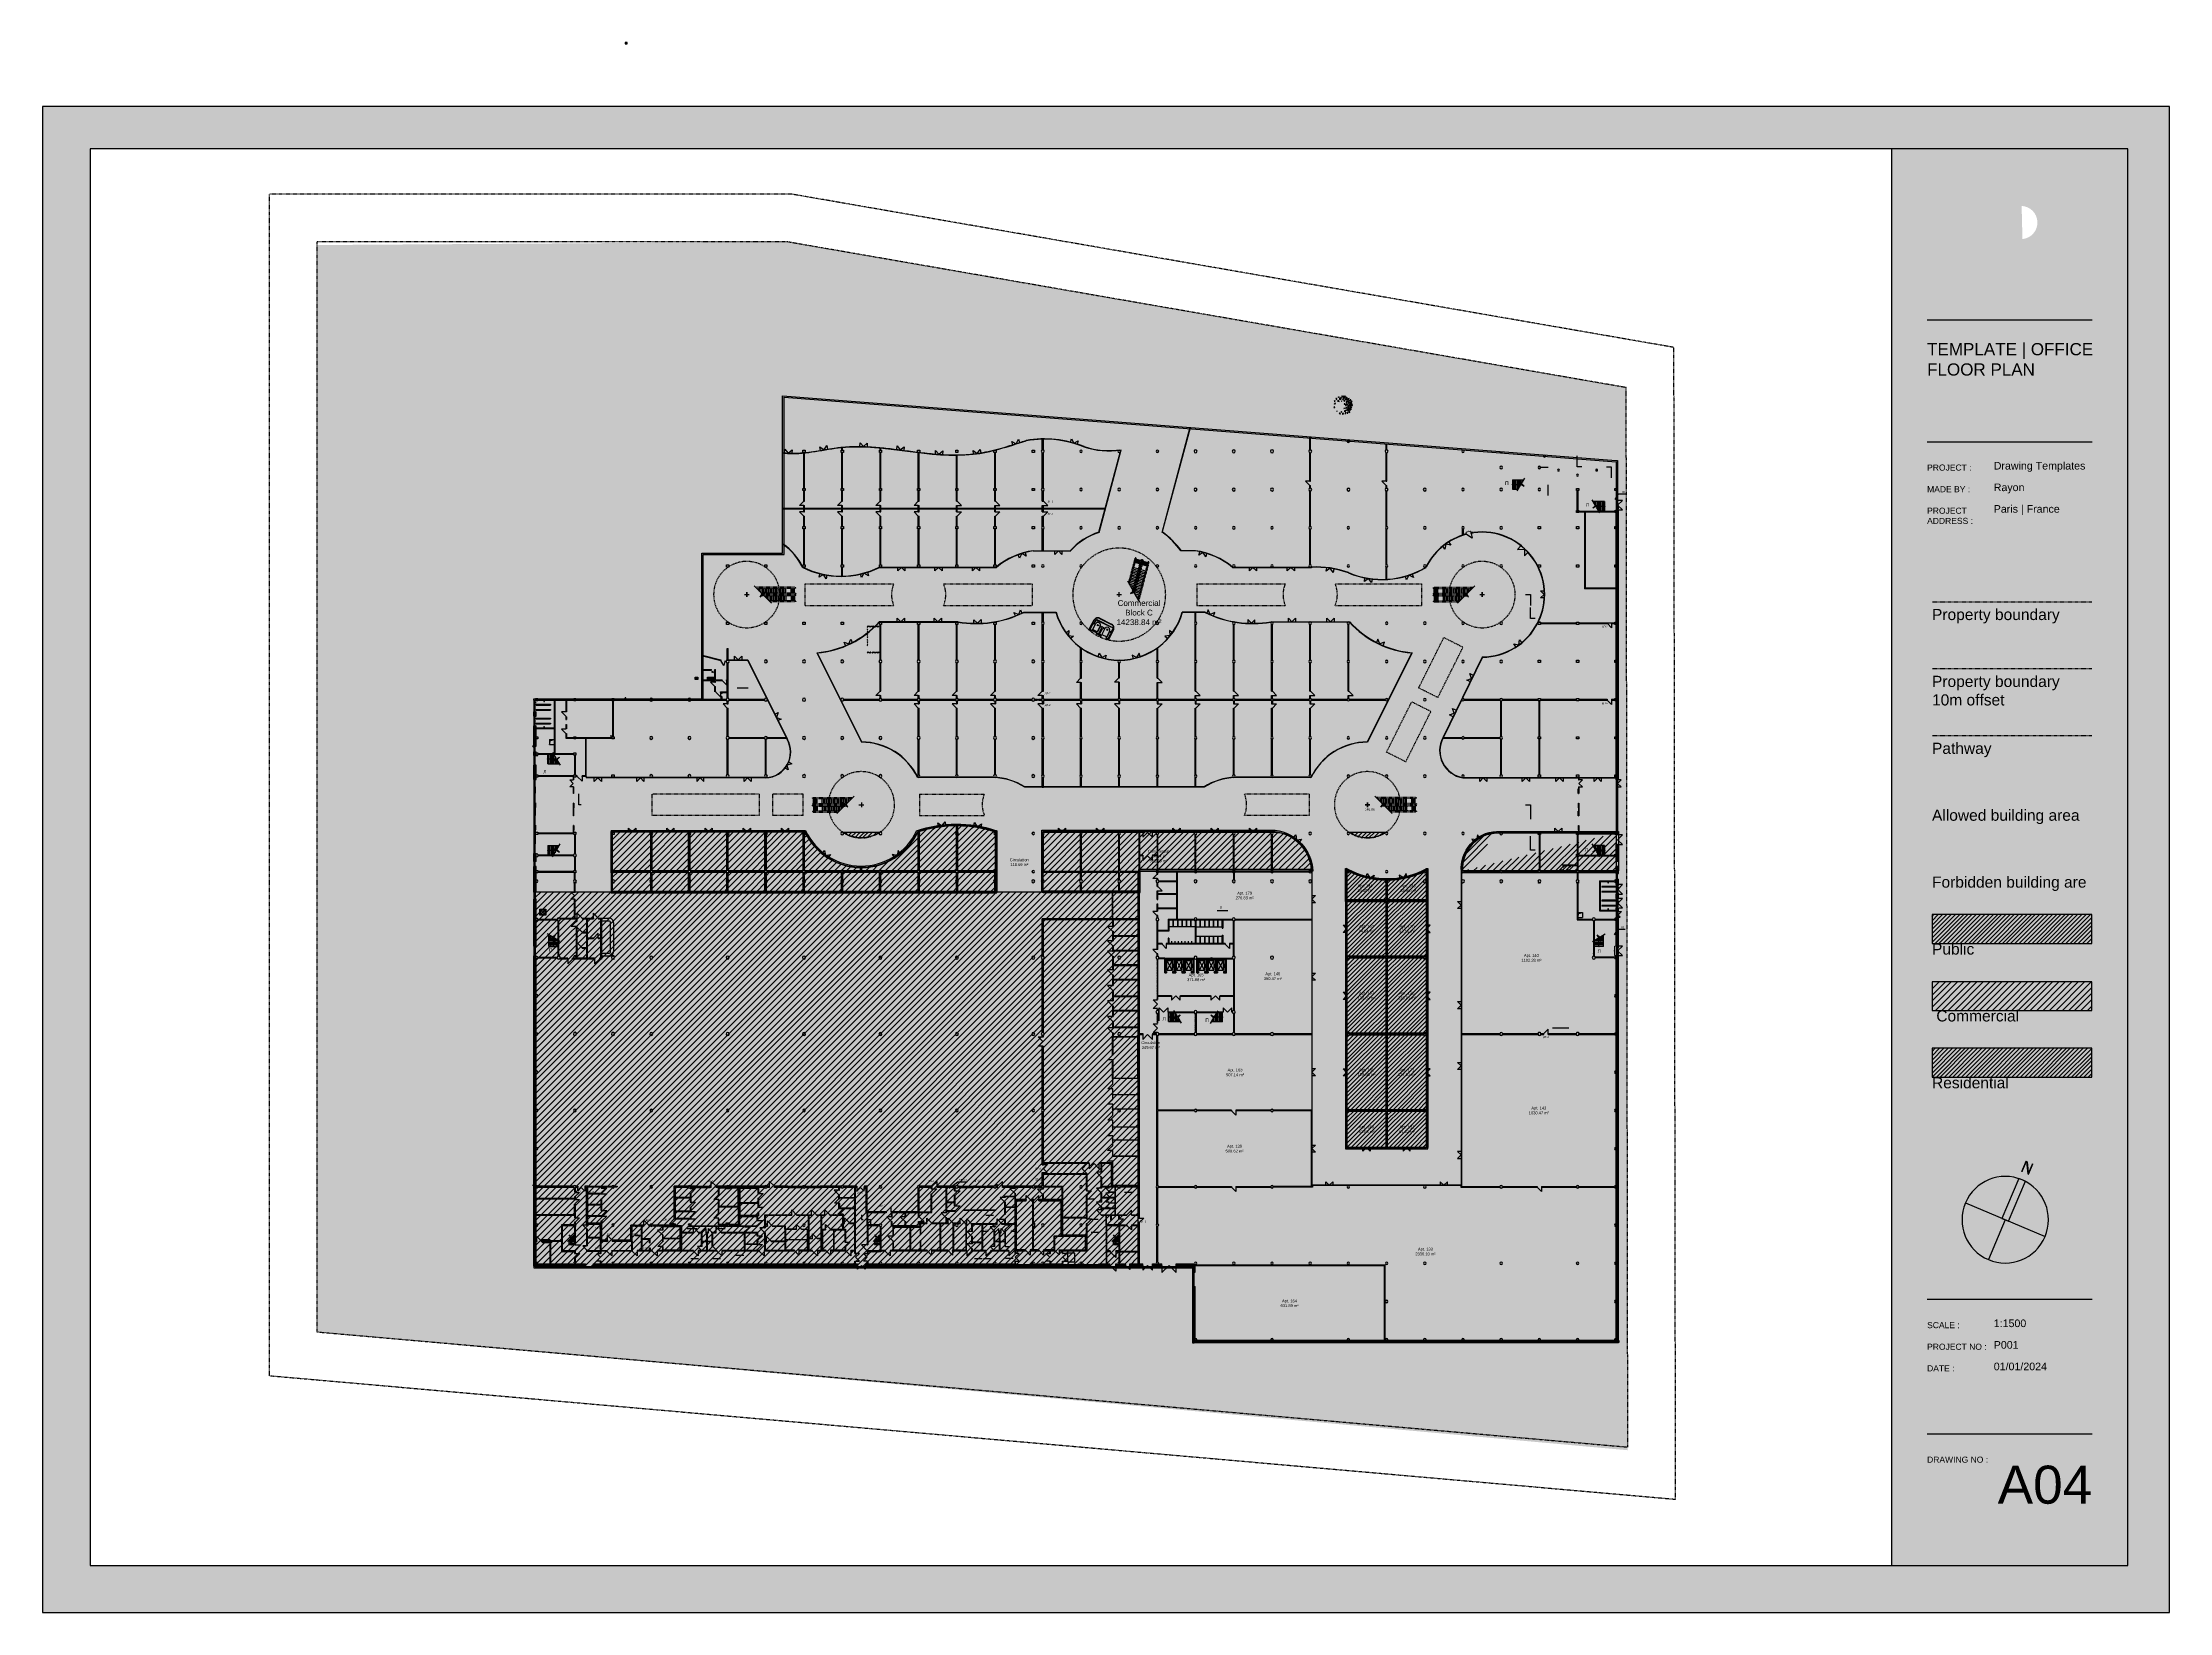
# Model space of a CAD drawing. Header units: metres. Extents: x 183920 to 188551, y 20757 to 23715.
# Drawn here: x 184647.8 to 185093.2, y 20757.1 to 21085.8 of the extents above; entities that cross this region are included whole.
import ezdxf

# ---------------------------------------------------------------- set-up
doc = ezdxf.new("R2010")
doc.units = ezdxf.units.M
for name, pattern in [('Commercial', [0]), ('Light Grey Page Line', [0]), ('Page Lines', [0]), ('Path', [0.001111, 0.0003175, -0.00015875, 0.0003175, -0.00015875, 0, -0.00015875]), ('Path offset', [0.022225, 0.00635, -0.003175, 0.00635, -0.003175, 0, -0.003175]), ('Property boundary', [0.001111, 0.0003175, -0.00015875, 0.0003175, -0.00015875, 0, -0.00015875]), ('Public', [0]), ('RayonDimensionSideLines', [0.02, 0, -0.02]), ('Residential', [0]), ('Style', [0.001111, 0.0003175, -0.00015875, 0.0003175, -0.00015875, 0, -0.00015875]), ('Style 0', [0]), ('Style Grey Hatch  Line', [0]), ('Style_10', [0]), ('Style_11', [0]), ('Style_13', [0]), ('Style_15', [5e-07, 2.5e-07, -2.5e-07]), ('Style_16', [0]), ('Style_18', [0]), ('Style_19', [0]), ('Style_2', [0]), ('Style_21', [9.525e-07, 6.35e-07, -3.175e-07]), ('Style_22', [0]), ('Style_24', [0]), ('Style_29', [4.7625e-07, 3.175e-07, -1.5875e-07]), ('Style_9', [0]), ('Wall Style 01', [0])]:
    doc.linetypes.add(name, pattern=pattern)
for name, color, linetype, true_color in [('0_1', 7, 'Continuous', 0x000000), ('0_2', 7, 'Continuous', 0x000000), ('brick', 12, 'Continuous', 0xbd0000), ('COLON', 5, 'Continuous', 0x0000ff), ('COOL', 4, 'Continuous', 0x00ffff), ('DIM', 4, 'Continuous', 0x00ffff), ('DOORS', 8, 'Continuous', 0x414141), ('DRAW', 7, 'Continuous', 0xffffff), ('dwgmodels.com', 3, 'Continuous', 0x00ff00), ('fac', 5, 'Continuous', 0x0000ff), ('FIRE', 6, 'Continuous', 0xff00ff), ('GKL', 5, 'Continuous', 0x0000ff), ('Glass', 4, 'Continuous', 0x00ffff), ('Imported blocks_1', 7, 'Continuous', 0xc57dd9), ('Imported Drawing', 7, 'Continuous', 0x957bfc), ('MONOLIT', 7, 'Continuous', 0x691639), ('OBORUD', 7, 'Continuous', 0x83639d), ('PDF Import', 7, 'Continuous', 0xff1493), ('S', 2, 'Continuous', 0xffff00), ('Sanita', 4, 'Continuous', 0x00ffff), ('SENDVICH', 2, 'Continuous', 0xffff00), ('TEXT', 2, 'Continuous', 0xffff00), ('Title blocks & Legend', 7, 'Continuous', 0xf890f8), ('WALL', 7, 'Continuous', 0x000000), ('Walls', 7, 'Continuous', 0x68db4c), ('Zoning', 7, 'Continuous', 0x47d2e2)]:
    doc.layers.add(name, color=color, linetype=linetype, true_color=true_color)
doc.styles.add('Logo Text A3', font='', dxfattribs={"height": 0.0024})
doc.styles.add('Sheet Number A3', font='', dxfattribs={"height": 0.0075})
doc.styles.add('Style_11', font='', dxfattribs={"height": 0.351624})
doc.styles.add('Style_15', font='', dxfattribs={"height": 0.504})
doc.styles.add('Style_17', font='', dxfattribs={"height": 1.2})
doc.styles.add('Style_21', font='', dxfattribs={"height": 0.288})
doc.styles.add('Style_22', font='', dxfattribs={"height": 0.288})
doc.styles.add('Style_24', font='', dxfattribs={"height": 0.288})
doc.styles.add('Style_26', font='', dxfattribs={"height": 0.288})
doc.styles.add('Style_30', font='', dxfattribs={"height": 0.288})
doc.styles.add('Style_31', font='', dxfattribs={"height": 0.288})
doc.styles.add('Style_35', font='', dxfattribs={"height": 0.288})
doc.styles.add('Style_36', font='', dxfattribs={"height": 0.288})
doc.styles.add('Style_38', font='', dxfattribs={"height": 0.288})
doc.styles.add('Style_39', font='', dxfattribs={"height": 0.288})
doc.styles.add('Style_40', font='', dxfattribs={"height": 0.288})
doc.styles.add('Style_5', font='', dxfattribs={"height": 4.2})
doc.styles.add('Style_8', font='', dxfattribs={"height": 0.741707})
doc.styles.add('Style_9', font='', dxfattribs={"height": 0.370853})
doc.styles.add('Text M A3', font='', dxfattribs={"height": 0.0015})
doc.styles.add('Text S A3', font='', dxfattribs={"height": 0.0012})
doc.styles.add('Zone text style', font='', dxfattribs={"height": 0.6})
doc.styles.get('Logo Text A3').set_extended_font_data('arial')
doc.styles.get('Sheet Number A3').set_extended_font_data('arial')
doc.styles.get('Style_11').set_extended_font_data('arial')
doc.styles.get('Style_15').set_extended_font_data('arial')
doc.styles.get('Style_17').set_extended_font_data('arial')
doc.styles.get('Style_21').set_extended_font_data('arial')
doc.styles.get('Style_22').set_extended_font_data('arial')
doc.styles.get('Style_24').set_extended_font_data('arial')
doc.styles.get('Style_26').set_extended_font_data('arial')
doc.styles.get('Style_30').set_extended_font_data('arial')
doc.styles.get('Style_31').set_extended_font_data('arial')
doc.styles.get('Style_35').set_extended_font_data('arial')
doc.styles.get('Style_36').set_extended_font_data('arial')
doc.styles.get('Style_38').set_extended_font_data('arial')
doc.styles.get('Style_39').set_extended_font_data('arial')
doc.styles.get('Style_40').set_extended_font_data('arial')
doc.styles.get('Style_5').set_extended_font_data('arial')
doc.styles.get('Style_8').set_extended_font_data('arial')
doc.styles.get('Style_9').set_extended_font_data('arial')
doc.styles.get('Text M A3').set_extended_font_data('arial')
doc.styles.get('Text S A3').set_extended_font_data('arial')
doc.styles.get('Zone text style').set_extended_font_data('arial')
doc.dimstyles.new('Style_1', dxfattribs={"dimtxt": 0.288, "dimasz": 0.002, "dimexe": 0.002, "dimexo": 0, "dimgap": 0.001, "dimtad": 0, "dimtih": 1, "dimtoh": 1, "dimdec": 0, "dimrnd": 1, "dimzin": 0, "dimdsep": 46, "dimtxsty": 'Style_21', "dimcen": 0.09, "dimadec": 0, "dimazin": 0, "dimtfac": 1, "dimtdec": 4, "dimtix": 1, "dimtofl": 0, "dimtmove": 2, "dimatfit": 3, "dimfxl": 1, "dimtolj": 1, "dimtzin": 0, "dimlwd": 5, "dimlwe": 5, "dimarcsym": 0})
doc.dimstyles.new('Style_10', dxfattribs={"dimtxt": 0.288, "dimasz": 0.002, "dimexe": 0.002, "dimexo": 0, "dimgap": 0.001, "dimtad": 0, "dimtih": 1, "dimtoh": 1, "dimdec": 0, "dimrnd": 1, "dimzin": 0, "dimdsep": 46, "dimtxsty": 'Style_30', "dimcen": 0.09, "dimadec": 0, "dimazin": 0, "dimtfac": 1, "dimtdec": 4, "dimtix": 1, "dimtofl": 0, "dimtmove": 2, "dimatfit": 3, "dimfxl": 1, "dimtolj": 1, "dimtzin": 0, "dimlwd": 5, "dimlwe": 5, "dimarcsym": 0})
doc.dimstyles.new('Style_11', dxfattribs={"dimtxt": 0.288, "dimasz": 0.002, "dimexe": 0.002, "dimexo": 0, "dimgap": 0.001, "dimtad": 0, "dimtih": 1, "dimtoh": 1, "dimdec": 0, "dimrnd": 1, "dimzin": 0, "dimdsep": 46, "dimtxsty": 'Style_31', "dimcen": 0.09, "dimadec": 0, "dimazin": 0, "dimtfac": 1, "dimtdec": 4, "dimtix": 1, "dimtofl": 0, "dimtmove": 2, "dimatfit": 3, "dimfxl": 1, "dimtolj": 1, "dimtzin": 0, "dimlwd": 5, "dimlwe": 5, "dimarcsym": 0})
doc.dimstyles.new('Style_15', dxfattribs={"dimtxt": 0.288, "dimasz": 0.002, "dimexe": 0.002, "dimexo": 0, "dimgap": 0.001, "dimtad": 0, "dimtih": 1, "dimtoh": 1, "dimdec": 0, "dimrnd": 1, "dimzin": 0, "dimdsep": 46, "dimtxsty": 'Style_35', "dimcen": 0.09, "dimadec": 0, "dimazin": 0, "dimtfac": 1, "dimtdec": 4, "dimtix": 1, "dimtofl": 0, "dimtmove": 2, "dimatfit": 3, "dimfxl": 1, "dimtolj": 1, "dimtzin": 0, "dimlwd": 5, "dimlwe": 5, "dimarcsym": 0})
doc.dimstyles.new('Style_16', dxfattribs={"dimtxt": 0.288, "dimasz": 0.002, "dimexe": 0.002, "dimexo": 0, "dimgap": 0.001, "dimtad": 0, "dimtih": 1, "dimtoh": 1, "dimdec": 0, "dimrnd": 1, "dimzin": 0, "dimdsep": 46, "dimtxsty": 'Style_36', "dimcen": 0.09, "dimadec": 0, "dimazin": 0, "dimtfac": 1, "dimtdec": 4, "dimtix": 1, "dimtofl": 0, "dimtmove": 2, "dimatfit": 3, "dimfxl": 1, "dimtolj": 1, "dimtzin": 0, "dimlwd": 5, "dimlwe": 5, "dimarcsym": 0})
doc.dimstyles.new('Style_18', dxfattribs={"dimtxt": 0.288, "dimasz": 0.002, "dimexe": 0.002, "dimexo": 0, "dimgap": 0.001, "dimtad": 0, "dimtih": 1, "dimtoh": 1, "dimdec": 0, "dimrnd": 1, "dimzin": 0, "dimdsep": 46, "dimtxsty": 'Style_38', "dimcen": 0.09, "dimadec": 0, "dimazin": 0, "dimtfac": 1, "dimtdec": 4, "dimtix": 1, "dimtofl": 0, "dimtmove": 2, "dimatfit": 3, "dimfxl": 1, "dimtolj": 1, "dimtzin": 0, "dimlwd": 5, "dimlwe": 5, "dimarcsym": 0})
doc.dimstyles.new('Style_19', dxfattribs={"dimtxt": 0.288, "dimasz": 0.002, "dimexe": 0.002, "dimexo": 0, "dimgap": 0.001, "dimtad": 0, "dimtih": 1, "dimtoh": 1, "dimdec": 0, "dimrnd": 1, "dimzin": 0, "dimdsep": 46, "dimtxsty": 'Style_39', "dimcen": 0.09, "dimadec": 0, "dimazin": 0, "dimtfac": 1, "dimtdec": 4, "dimtix": 1, "dimtofl": 0, "dimtmove": 2, "dimatfit": 3, "dimfxl": 1, "dimtolj": 1, "dimtzin": 0, "dimlwd": 5, "dimlwe": 5, "dimarcsym": 0})
doc.dimstyles.new('Style_2', dxfattribs={"dimtxt": 0.288, "dimasz": 0.002, "dimexe": 0.002, "dimexo": 0, "dimgap": 0.001, "dimtad": 0, "dimtih": 1, "dimtoh": 1, "dimdec": 0, "dimrnd": 1, "dimzin": 0, "dimdsep": 46, "dimtxsty": 'Style_22', "dimcen": 0.09, "dimadec": 0, "dimazin": 0, "dimtfac": 1, "dimtdec": 4, "dimtix": 1, "dimtofl": 0, "dimtmove": 2, "dimatfit": 3, "dimfxl": 1, "dimtolj": 1, "dimtzin": 0, "dimlwd": 5, "dimlwe": 5, "dimarcsym": 0})
doc.dimstyles.new('Style_20', dxfattribs={"dimtxt": 0.288, "dimasz": 0.002, "dimexe": 0.002, "dimexo": 0, "dimgap": 0.001, "dimtad": 0, "dimtih": 1, "dimtoh": 1, "dimdec": 0, "dimrnd": 1, "dimzin": 0, "dimdsep": 46, "dimtxsty": 'Style_40', "dimcen": 0.09, "dimadec": 0, "dimazin": 0, "dimtfac": 1, "dimtdec": 4, "dimtix": 1, "dimtofl": 0, "dimtmove": 2, "dimatfit": 3, "dimfxl": 1, "dimtolj": 1, "dimtzin": 0, "dimlwd": 5, "dimlwe": 5, "dimarcsym": 0})
doc.dimstyles.new('Style_4', dxfattribs={"dimtxt": 0.288, "dimasz": 0.002, "dimexe": 0.002, "dimexo": 0, "dimgap": 0.001, "dimtad": 0, "dimtih": 1, "dimtoh": 1, "dimdec": 0, "dimrnd": 1, "dimzin": 0, "dimdsep": 46, "dimtxsty": 'Style_24', "dimcen": 0.09, "dimadec": 0, "dimazin": 0, "dimtfac": 1, "dimtdec": 4, "dimtix": 1, "dimtofl": 0, "dimtmove": 2, "dimatfit": 3, "dimfxl": 1, "dimtolj": 1, "dimtzin": 0, "dimlwd": 5, "dimlwe": 5, "dimarcsym": 0})
doc.dimstyles.new('Style_6', dxfattribs={"dimtxt": 0.288, "dimasz": 0.002, "dimexe": 0.002, "dimexo": 0, "dimgap": 0.001, "dimtad": 0, "dimtih": 1, "dimtoh": 1, "dimdec": 0, "dimrnd": 1, "dimzin": 0, "dimdsep": 46, "dimtxsty": 'Style_26', "dimcen": 0.09, "dimadec": 0, "dimazin": 0, "dimtfac": 1, "dimtdec": 4, "dimtix": 1, "dimtofl": 0, "dimtmove": 2, "dimatfit": 3, "dimfxl": 1, "dimtolj": 1, "dimtzin": 0, "dimlwd": 5, "dimlwe": 5, "dimarcsym": 0})
pattern_1 = [(45, (-3.6, 82), (-0.2694076836, 0.2694076836), []), (45, (-3.4204, 82), (-0.2694076836, 0.2694076836), [])]
pattern_2 = [(45, (0, 0), (-5.30330086, 5.30330086), []), (45, (1.35, 0), (-5.30330086, 5.30330086), []), (45, (2.7, 0), (-5.30330086, 5.30330086), []), (45, (4.05, 0), (-5.30330086, 5.30330086), []), (45, (5.4, 0), (-5.30330086, 5.30330086), []), (45, (6.75, 0), (-5.30330086, 5.30330086), []), (45, (8.1, 0), (-5.30330086, 5.30330086), []), (45, (9.45, 0), (-5.30330086, 5.30330086), [])]
pattern_3 = [(45, (0, 0), (-3.5355339, 3.5355339), []), (45, (0.9, 0), (-3.5355339, 3.5355339), []), (45, (1.8, 0), (-3.5355339, 3.5355339), []), (45, (2.7, 0), (-3.5355339, 3.5355339), []), (45, (3.6, 0), (-3.5355339, 3.5355339), []), (45, (4.5, 0), (-3.5355339, 3.5355339), []), (45, (5.4, 0), (-3.5355339, 3.5355339), []), (45, (6.3, 0), (-3.5355339, 3.5355339), [])]
pattern_4 = [(45, (-3.6, 82), (-0.2694076836, 0.2694076836), []), (45, (-3.4204, 82), (-0.2694076836, 0.2694076836), [])]

# ---------------------------------------------------------------- blocks, each defined once
blk = doc.blocks.new('AC584E3954')
at = {"layer": 'Glass', "linetype": 'Style_19'}
for points in [[(-0.89, -1.23), (-0.89, -1.17)], [(0.61, -1.23), (0.61, -1.98), (-0.14, -1.23), (-0.89, -1.98), (-0.89, -1.23)], [(0.61, -1.23), (0.61, -1.17)]]:
    blk.add_lwpolyline(points, dxfattribs=at)
blk = doc.blocks.new('AC7174312D')
at = {"layer": 'WALL', "linetype": 'Style_19'}
for points in [[(3.75, -6.25), (4.75, -6.25)], [(4.25, -5.75), (4.25, -6.75)]]:
    blk.add_lwpolyline(points, dxfattribs=at)
blk = doc.blocks.new('ScaledText_3')
at = {"layer": 'Title blocks & Legend', "insert": (185691.74, 20079.07), "char_height": 4.2, "width": 100.96, "attachment_point": 1, "style": 'Style_5'}
blk.add_mtext('Public', dxfattribs=at)
blk = doc.blocks.new('ScaledText_7')
at = {"layer": 'Imported blocks_1', "insert": (-162.88043, 30.85387), "char_height": 0.0012, "width": 0.0096462, "attachment_point": 1, "style": 'Text S A3'}
blk.add_mtext('PROJECT :', dxfattribs=at)
blk = doc.blocks.new('ScaledText_11')
at = {"layer": 'Imported blocks_1', "insert": (-162.88043, 30.86166), "char_height": 0.0012, "width": 0.0092596, "attachment_point": 1, "style": 'Text S A3'}
blk.add_mtext('MADE BY :', dxfattribs=at)
blk = doc.blocks.new('*D47')
at = {"layer": 'Defpoints', "color": 0}
for p in [(184977.82, 20988.62), (184977.82, 20988.17), (184977.85, 20988.25)]:
    blk.add_point(p, dxfattribs=at)
at = {"layer": 'MONOLIT', "color": 0, "linetype": 'RayonDimensionSideLines', "lineweight": 5}
for p, q in [((184977.82, 20988.17), (184977.82, 20988.62)), ((184977.85, 20988.25), (184977.85, 20988.62))]:
    blk.add_line(p, q, dxfattribs=at)
at = {"layer": 'MONOLIT', "color": 0, "lineweight": 5}
blk.add_line((184977.85, 20988.62), (184977.83, 20988.62), dxfattribs=at)
at = {"layer": 'MONOLIT', "color": 0}
for points in [[(184977.83, 20988.62), (184977.83, 20988.62), (184977.82, 20988.62)], [(184977.85, 20988.62), (184977.85, 20988.62), (184977.85, 20988.62)]]:
    blk.add_solid(points, dxfattribs=at)
at = {"layer": 'MONOLIT', "color": 0, "insert": (184977.84, 20988.76), "char_height": 0.288, "attachment_point": 5, "rotation": 180, "style": 'Style_24'}
blk.add_mtext('\\A1;0 ', dxfattribs=at)
blk = doc.blocks.new('AC7B900E4F')
at = {"layer": 'COLON', "linetype": 'Style_19'}
for points in [[(0.25, -0.17), (0.25, -0.17)], [(0.25, -0.17), (0.25, -0.31)], [(0.25, -0.31), (0.25, -0.31)], [(0.26, -0.17), (0.26, -0.22)], [(0.26, -0.3), (0.26, -0.25)], [(0.58, -0.23), (0.28, -0.23)], [(0.58, -0.24), (0.28, -0.24)], [(0.6, -0.17), (0.59, -0.22)], [(0.6, -0.3), (0.59, -0.25)], [(0.6, -0.17), (0.61, -0.17)], [(0.61, -0.31), (0.6, -0.31)], [(0.61, -0.17), (0.61, -0.31)]]:
    blk.add_lwpolyline(points, dxfattribs=at)
for points in [[(0.26, -0.17, 0.388879), (0.25, -0.17)], [(0.25, -0.31, 0.388879), (0.26, -0.3)], [(0.26, -0.22, 0.388879), (0.28, -0.23)], [(0.28, -0.24, 0.388879), (0.26, -0.25)], [(0.59, -0.22, -0.388879), (0.58, -0.23)], [(0.58, -0.24, -0.388879), (0.59, -0.25)], [(0.6, -0.17, -0.388879), (0.6, -0.17)], [(0.6, -0.31, -0.388879), (0.6, -0.3)]]:
    blk.add_lwpolyline(points, format="xyb", dxfattribs=at)
blk = doc.blocks.new('*D48')
at = {"layer": 'Defpoints', "color": 0}
for p in [(184750.69, 20932.77), (184750.69, 20932.52), (184751.17, 20932.52)]:
    blk.add_point(p, dxfattribs=at)
at = {"layer": 'SENDVICH', "color": 0, "linetype": 'RayonDimensionSideLines', "lineweight": 5}
for p, q in [((184750.69, 20932.52), (184750.69, 20932.77)), ((184751.17, 20932.52), (184751.17, 20932.77))]:
    blk.add_line(p, q, dxfattribs=at)
at = {"layer": 'SENDVICH', "color": 0, "lineweight": 5}
blk.add_line((184751.17, 20932.77), (184750.7, 20932.77), dxfattribs=at)
at = {"layer": 'SENDVICH', "color": 0}
for points in [[(184750.7, 20932.77), (184750.7, 20932.77), (184750.69, 20932.77)], [(184751.17, 20932.77), (184751.17, 20932.77), (184751.17, 20932.77)]]:
    blk.add_solid(points, dxfattribs=at)
at = {"layer": 'SENDVICH', "color": 0, "insert": (184750.93, 20932.92), "char_height": 0.288, "attachment_point": 5, "rotation": 180, "style": 'Style_26'}
blk.add_mtext('\\A1;0 ', dxfattribs=at)
blk = doc.blocks.new('*D49')
at = {"layer": 'Defpoints', "color": 0}
for p in [(184946.01, 20982.79), (184946.88, 20983.45), (184946.98, 20983)]:
    blk.add_point(p, dxfattribs=at)
at = {"layer": 'DOORS', "color": 0, "lineweight": 5}
blk.add_line((184945.91, 20983.24), (184946.88, 20983.45), dxfattribs=at)
at = {"layer": 'DOORS', "color": 0, "linetype": 'RayonDimensionSideLines', "lineweight": 5}
for p, q in [((184946.01, 20982.79), (184945.91, 20983.24)), ((184946.98, 20983.01), (184946.88, 20983.46))]:
    blk.add_line(p, q, dxfattribs=at)
at = {"layer": 'DOORS', "color": 0}
for points in [[(184945.91, 20983.24), (184945.91, 20983.24), (184945.91, 20983.24)], [(184946.88, 20983.45), (184946.88, 20983.45), (184946.88, 20983.45)]]:
    blk.add_solid(points, dxfattribs=at)
at = {"layer": 'DOORS', "color": 0, "insert": (184946.37, 20983.49), "char_height": 0.288, "attachment_point": 5, "rotation": 12.3357, "style": 'Style_35'}
blk.add_mtext('\\A1;1 ', dxfattribs=at)
blk = doc.blocks.new('ScaledText_19')
at = {"layer": 'Title blocks & Legend', "insert": (185691.74, 20079.07), "char_height": 4.2, "width": 57.151, "attachment_point": 1, "style": 'Style_5'}
blk.add_mtext('Property boundary', dxfattribs=at)
blk = doc.blocks.new('ScaledText_28')
at = {"layer": 'Imported blocks_1', "insert": (-163.00908, 30.85568), "char_height": 0.0015, "width": 0.006851, "attachment_point": 1, "style": 'Text M A3'}
blk.add_mtext('Rayon', dxfattribs=at)
blk = doc.blocks.new('*D63')
at = {"layer": 'Defpoints', "color": 0}
for p in [(184750.69, 20903.1), (184750.69, 20902.99), (184751.17, 20902.99)]:
    blk.add_point(p, dxfattribs=at)
at = {"layer": 'MONOLIT', "color": 0, "linetype": 'RayonDimensionSideLines', "lineweight": 5}
for p, q in [((184750.69, 20902.99), (184750.69, 20903.1)), ((184751.17, 20902.99), (184751.17, 20903.1))]:
    blk.add_line(p, q, dxfattribs=at)
at = {"layer": 'MONOLIT', "color": 0, "lineweight": 5}
blk.add_line((184751.17, 20903.1), (184750.7, 20903.1), dxfattribs=at)
at = {"layer": 'MONOLIT', "color": 0}
for points in [[(184750.7, 20903.1), (184750.7, 20903.1), (184750.69, 20903.1)], [(184751.17, 20903.1), (184751.17, 20903.1), (184751.17, 20903.1)]]:
    blk.add_solid(points, dxfattribs=at)
at = {"layer": 'MONOLIT', "color": 0, "insert": (184750.93, 20903.24), "char_height": 0.288, "attachment_point": 5, "rotation": 180, "style": 'Style_22'}
blk.add_mtext('\\A1;0 ', dxfattribs=at)
blk = doc.blocks.new('*D64')
at = {"layer": 'brick', "color": 0, "linetype": 'RayonDimensionSideLines', "lineweight": 5}
for p, q in [((184847.54, 20846.31), (184847.54, 20846.66)), ((184847.79, 20846.31), (184847.79, 20846.66))]:
    blk.add_line(p, q, dxfattribs=at)
at = {"layer": 'brick', "color": 0, "lineweight": 5}
blk.add_line((184847.79, 20846.66), (184847.54, 20846.66), dxfattribs=at)
at = {"layer": 'brick', "color": 0}
for points in [[(184847.54, 20846.66), (184847.54, 20846.66), (184847.54, 20846.66)], [(184847.79, 20846.66), (184847.79, 20846.66), (184847.79, 20846.66)]]:
    blk.add_solid(points, dxfattribs=at)
at = {"layer": 'Defpoints', "color": 0}
for p in [(184847.54, 20846.66), (184847.54, 20846.31), (184847.79, 20846.31)]:
    blk.add_point(p, dxfattribs=at)
at = {"layer": 'brick', "color": 0, "insert": (184847.66, 20846.81), "char_height": 0.288, "attachment_point": 5, "rotation": 180, "style": 'Style_30'}
blk.add_mtext('\\A1;0 ', dxfattribs=at)
blk = doc.blocks.new('AC4F6B250D')
at = {"layer": 'DRAW'}
h = blk.add_hatch(dxfattribs=at)
h.set_pattern_fill('PATTERN_6', color=256, scale=0.04, style=0, pattern_type=2)
h.set_pattern_definition(pattern_4)
h.paths.add_polyline_path([(0.125, 2.985), (0, 2.985), (0, 0.265), (0.125, 0.265), (0.125, 2.985)], flags=0)
h.paths.add_polyline_path([(0, 2.985), (-0.125, 2.985), (-0.125, 0.265), (0, 0.265), (0, 2.985)], flags=0)
at = {"layer": 'brick', "linetype": 'Style_19'}
for points in [[(-0.125, 4.605), (0.125, 4.605)], [(-0.125, 2.985), (0.125, 2.985)]]:
    blk.add_lwpolyline(points, dxfattribs=at)
at = {"layer": 'DOORS', "linetype": 'Style_24'}
blk.add_lwpolyline([(0.125, 2.985), (0.935, 2.985), (0.125, 3.795), (0.935, 4.605), (0.125, 4.605)], dxfattribs=at)
blk = doc.blocks.new('ScaledText_32')
at = {"layer": 'Imported blocks_1', "insert": (-162.88043, 31.17108), "char_height": 0.0012, "width": 0.01295, "attachment_point": 1, "style": 'Text S A3'}
blk.add_mtext('PROJECT NO :', dxfattribs=at)
blk = doc.blocks.new('89')
at = {"layer": '0_1', "linetype": 'Style_19'}
for points in [[(-15.9152, -8.3424), (-15.9161, -8.3415)], [(-15.9152, -8.344), (-15.9161, -8.345)], [(-15.9152, -8.3432), (-15.9136, -8.3432)], [(-15.9144, -8.3424), (-15.9144, -8.344)], [(-15.9136, -8.3424), (-15.9126, -8.3416)], [(-15.9136, -8.344), (-15.9126, -8.3448)]]:
    blk.add_lwpolyline(points, dxfattribs=at)
blk.add_lwpolyline([(-15.9152, -8.3424), (-15.9136, -8.3424), (-15.9136, -8.344), (-15.9152, -8.344), (-15.9152, -8.3424)], close=True, dxfattribs=at)
blk = doc.blocks.new('ScaledText_38')
at = {"layer": 'Imported blocks_1', "insert": (-162.88043, 31.16329), "char_height": 0.0012, "width": 0.0070212, "attachment_point": 1, "style": 'Text S A3'}
blk.add_mtext('SCALE :', dxfattribs=at)
blk = doc.blocks.new('ScaledText_48')
at = {"layer": 'Imported blocks_1', "insert": (-163.00908, 30.84788), "char_height": 0.0015, "width": 0.0243189, "attachment_point": 1, "style": 'Text M A3'}
blk.add_mtext('Drawing Templates', dxfattribs=at)
blk = doc.blocks.new('ScaledText_52')
at = {"layer": 'Imported blocks_1', "insert": (-162.88043, 31.21183), "char_height": 0.0012, "width": 0.0130288, "attachment_point": 1, "style": 'Text S A3'}
blk.add_mtext('DRAWING NO :', dxfattribs=at)
blk = doc.blocks.new('ScaledText_56')
at = {"layer": 'Title blocks & Legend', "insert": (185691.74, 20079.07), "char_height": 4.2, "width": 26.5394, "attachment_point": 1, "style": 'Style_5'}
blk.add_mtext('Pathway', dxfattribs=at)
blk = doc.blocks.new('TREE08')
at = {"layer": '0_2', "linetype": 'Style 0'}
for points in [[(-0.76, 0.14), (-0.79, 0.1)], [(-0.79, 0.1), (-0.73, 0.08)], [(-0.72, 0.14), (-0.76, 0.14)], [(-0.73, 0.08), (-0.69, 0.1)], [(-0.72, 0.31), (-0.71, 0.36)], [(-0.66, 0.34), (-0.72, 0.31)], [(-0.69, 0.1), (-0.72, 0.14)], [(-0.71, 0.36), (-0.67, 0.36)], [(-0.67, 0.36), (-0.66, 0.34)], [(-0.55, 0.28), (-0.58, 0.24)], [(-0.58, 0.24), (-0.54, 0.26)], [(-0.51, 0.58), (-0.55, 0.61)], [(-0.55, 0.61), (-0.55, 0.55)], [(-0.55, 0.55), (-0.51, 0.52)], [(-0.5, 0.44), (-0.55, 0.43)], [(-0.55, 0.43), (-0.55, 0.39)], [(-0.55, 0.39), (-0.5, 0.41)], [(-0.5, 0.35), (-0.55, 0.28)], [(-0.54, 0.26), (-0.47, 0.29)], [(-0.5, 0.11), (-0.54, 0.06)], [(-0.54, 0.02), (-0.5, 0.06)], [(-0.54, 0.06), (-0.54, 0.02)], [(-0.5, 0.54), (-0.51, 0.58)], [(-0.51, 0.52), (-0.5, 0.54)], [(-0.5, 0.41), (-0.5, 0.44)], [(-0.45, 0.34), (-0.5, 0.35)], [(-0.44, 0.09), (-0.5, 0.11)], [(-0.5, 0.06), (-0.44, 0.09)], [(-0.47, 0.29), (-0.45, 0.34)], [(-0.45, 0.61), (-0.46, 0.58)], [(-0.46, 0.58), (-0.42, 0.59)], [(-0.43, 0.65), (-0.45, 0.61)], [(-0.39, 0.65), (-0.43, 0.65)], [(-0.42, 0.59), (-0.39, 0.61)], [(-0.35, 0.58), (-0.4, 0.55)], [(-0.4, 0.55), (-0.34, 0.53)], [(-0.39, 0.61), (-0.39, 0.65)], [(-0.35, 0.74), (-0.36, 0.73)], [(-0.36, 0.73), (-0.35, 0.64)], [(-0.32, 0.46), (-0.36, 0.41)], [(-0.36, 0.41), (-0.31, 0.41)], [(-0.28, 0.7), (-0.35, 0.74)], [(-0.35, 0.64), (-0.31, 0.61)], [(-0.29, 0.56), (-0.35, 0.58)], [(-0.34, 0.53), (-0.32, 0.53)], [(-0.32, 0.53), (-0.29, 0.56)], [(-0.3, 0.47), (-0.32, 0.46)], [(-0.31, 0.27), (-0.32, 0.24)], [(-0.32, 0.24), (-0.31, 0.22)], [(-0.31, 0.61), (-0.29, 0.64)], [(-0.31, 0.41), (-0.27, 0.45)], [(-0.28, 0.24), (-0.31, 0.27)], [(-0.31, 0.22), (-0.28, 0.24)], [(-0.27, 0.45), (-0.3, 0.47)], [(-0.29, 0.64), (-0.28, 0.7)], [(-0.17, 0.74), (-0.23, 0.69)], [(-0.23, 0.69), (-0.19, 0.63)], [(-0.23, 0.69), (-0.23, 0.69)], [(-0.19, 0.55), (-0.2, 0.53)], [(-0.2, 0.53), (-0.16, 0.53)], [(-0.19, 0.63), (-0.17, 0.66)], [(-0.16, 0.61), (-0.19, 0.55)], [(-0.17, 0.43), (-0.18, 0.41)], [(-0.18, 0.38), (-0.12, 0.41)], [(-0.18, 0.41), (-0.18, 0.38)], [(-0.13, 0.75), (-0.17, 0.74)], [(-0.17, 0.66), (-0.16, 0.69)], [(-0.12, 0.44), (-0.17, 0.43)], [(-0.16, 0.69), (-0.14, 0.69)], [(-0.14, 0.62), (-0.16, 0.61)], [(-0.16, 0.53), (-0.13, 0.53)], [(-0.14, 0.69), (-0.12, 0.68)], [(-0.09, 0.58), (-0.14, 0.62)], [(-0.08, 0.72), (-0.13, 0.75)], [(-0.13, 0.53), (-0.09, 0.53)], [(-0.12, 0.68), (-0.09, 0.7)], [(-0.12, 0.44), (-0.12, 0.41)], [(-0.09, 0.7), (-0.08, 0.72)], [(-0.08, 0.56), (-0.09, 0.58)], [(-0.09, 0.53), (-0.08, 0.56)], [(0, 0.64), (-0.03, 0.64)], [(-0.03, 0.64), (-0.03, 0.59)], [(-0.03, 0.59), (0, 0.62)], [(0.02, 0.81), (-0.02, 0.75)], [(-0.02, 0.75), (-0.01, 0.72)], [(-0.01, 0.72), (0.04, 0.71)], [(0.05, 0.25), (-0.01, 0.21)], [(-0.01, 0.21), (0.02, 0.2)], [(0.02, 0.62), (0, 0.64)], [(0, 0.62), (0.02, 0.62)], [(0.03, 0.8), (0.02, 0.81)], [(0.06, 0.51), (0.02, 0.45)], [(0.02, 0.45), (0.04, 0.4)], [(0.02, 0.2), (0.05, 0.23)], [(0.07, 0.72), (0.03, 0.8)], [(0.04, 0.71), (0.07, 0.72)], [(0.04, 0.4), (0.09, 0.45)], [(0.05, 0.25), (0.05, 0.23)], [(0.09, 0.45), (0.06, 0.51)], [(0.1, 0.59), (0.07, 0.54)], [(0.07, 0.54), (0.13, 0.56)], [(0.13, 0.63), (0.1, 0.59)], [(0.12, 0.67), (0.13, 0.73)], [(0.13, 0.67), (0.12, 0.67)], [(0.14, 0.34), (0.12, 0.27)], [(0.12, 0.27), (0.15, 0.21)], [(0.13, 0.73), (0.17, 0.67)], [(0.14, 0.65), (0.13, 0.67)], [(0.19, 0.6), (0.13, 0.63)], [(0.13, 0.56), (0.21, 0.51)], [(0.18, 0.67), (0.14, 0.65)], [(0.14, 0.34), (0.22, 0.31)], [(0.15, 0.21), (0.18, 0.19)], [(0.2, 0.83), (0.16, 0.77)], [(0.16, 0.77), (0.2, 0.73)], [(0.17, 0.67), (0.18, 0.67)], [(0.18, 0.19), (0.2, 0.27)], [(0.25, 0.57), (0.19, 0.6)], [(0.23, 0.78), (0.2, 0.83)], [(0.2, 0.73), (0.25, 0.75)], [(0.2, 0.27), (0.22, 0.31)], [(0.21, 0.51), (0.22, 0.53)], [(0.24, 0.44), (0.21, 0.44)], [(0.21, 0.44), (0.21, 0.41)], [(0.21, 0.41), (0.23, 0.37)], [(0.22, 0.53), (0.25, 0.57)], [(0.27, 0.77), (0.23, 0.78)], [(0.23, 0.37), (0.25, 0.4)], [(0.25, 0.4), (0.24, 0.44)], [(0.25, 0.75), (0.27, 0.77)], [(0.28, 0.63), (0.32, 0.66)], [(0.35, 0.61), (0.28, 0.63)], [(0.29, 0.51), (0.28, 0.47)], [(0.28, 0.47), (0.32, 0.46)], [(0.31, 0.5), (0.29, 0.51)], [(0.32, 0.3), (0.29, 0.29)], [(0.29, 0.29), (0.35, 0.25)], [(0.35, 0.13), (0.3, 0.08)], [(0.3, 0.08), (0.33, 0.05)], [(0.35, 0.49), (0.31, 0.5)], [(0.32, 0.66), (0.36, 0.67)], [(0.32, 0.46), (0.35, 0.49)], [(0.39, 0.3), (0.32, 0.3)], [(0.36, 0.78), (0.33, 0.75)], [(0.33, 0.75), (0.35, 0.73)], [(0.33, 0.05), (0.36, 0)], [(0.35, 0.73), (0.36, 0.75)], [(0.41, 0.64), (0.35, 0.61)], [(0.35, 0.25), (0.39, 0.22)], [(0.35, 0.13), (0.37, 0.06)], [(0.36, 0.75), (0.36, 0.78)], [(0.36, 0.67), (0.41, 0.64)], [(0.4, 0.45), (0.36, 0.41)], [(0.36, 0.41), (0.38, 0.34)], [(0.36, 0), (0.37, 0.06)], [(0.39, 0.58), (0.37, 0.53)], [(0.37, 0.53), (0.4, 0.5)], [(0.38, 0.34), (0.46, 0.35)], [(0.44, 0.55), (0.39, 0.58)], [(0.43, 0.24), (0.39, 0.3)], [(0.39, 0.19), (0.43, 0.24)], [(0.39, 0.22), (0.39, 0.19)], [(0.4, 0.5), (0.44, 0.5)], [(0.41, 0.39), (0.4, 0.45)], [(0.45, 0.38), (0.41, 0.39)], [(0.44, 0.5), (0.44, 0.55)], [(0.46, 0.35), (0.45, 0.38)], [(0.49, 0.2), (0.45, 0.19)], [(0.45, 0.19), (0.45, 0.17)], [(0.45, 0.17), (0.47, 0.14)], [(0.52, 0.63), (0.46, 0.6)], [(0.46, 0.6), (0.52, 0.59)], [(0.47, 0.14), (0.49, 0.13)], [(0.48, 0.48), (0.51, 0.52)], [(0.53, 0.46), (0.48, 0.48)], [(0.48, 0.41), (0.51, 0.42)], [(0.51, 0.36), (0.48, 0.41)], [(0.54, 0.17), (0.49, 0.2)], [(0.54, 0.17), (0.49, 0.13)], [(0.5, 0.05), (0.49, 0.03)], [(0.49, 0.03), (0.5, -0.02)], [(0.55, 0), (0.5, 0.05)], [(0.51, 0.52), (0.56, 0.52)], [(0.51, 0.42), (0.62, 0.38)], [(0.6, 0.34), (0.51, 0.36)], [(0.52, 0.63), (0.52, 0.59)], [(0.57, 0.49), (0.53, 0.46)], [(0.54, 0.24), (0.55, 0.29)], [(0.58, 0.21), (0.54, 0.24)], [(0.61, 0.25), (0.55, 0.29)], [(0.55, -0.07), (0.55, 0)], [(0.56, 0.52), (0.6, 0.55)], [(0.56, 0.12), (0.59, 0.16)], [(0.61, 0.07), (0.56, 0.12)], [(0.6, 0.55), (0.57, 0.49)], [(0.58, 0.27), (0.63, 0.31)], [(0.58, 0.21), (0.6, 0.21)], [(0.59, 0.16), (0.66, 0.14)], [(0.68, 0.36), (0.6, 0.34)], [(0.6, 0.21), (0.61, 0.25)], [(0.61, 0.25), (0.63, 0.26)], [(0.68, 0.1), (0.61, 0.07)], [(0.61, 0.07), (0.63, 0.02)], [(0.62, 0.38), (0.68, 0.36)], [(0.63, 0.31), (0.67, 0.29)], [(0.67, 0.29), (0.63, 0.26)], [(0.63, 0.02), (0.66, 0)], [(0.64, 0.21), (0.7, 0.25)], [(0.64, 0.21), (0.72, 0.19)], [(0.66, 0.14), (0.74, 0.16)], [(0.68, 0.09), (0.66, 0.05)], [(0.66, 0), (0.66, 0.05)], [(0.74, 0.16), (0.68, 0.1)], [(0.7, 0.25), (0.74, 0.23)], [(0.74, 0.02), (0.7, -0.02)], [(0.74, 0.23), (0.72, 0.19)], [(0.81, -0.01), (0.74, 0.02)], [(-0.75, -0.09), (-0.77, -0.15)], [(-0.77, -0.15), (-0.71, -0.1)], [(-0.71, -0.1), (-0.75, -0.09)], [(-0.58, -0.21), (-0.62, -0.28)], [(-0.62, -0.28), (-0.58, -0.32)], [(-0.59, -0.3), (-0.56, -0.26)], [(-0.58, -0.32), (-0.59, -0.3)], [(-0.56, -0.26), (-0.58, -0.21)], [(-0.41, -0.49), (-0.45, -0.51)], [(-0.45, -0.51), (-0.43, -0.56)], [(-0.43, -0.56), (-0.41, -0.55)], [(-0.38, -0.52), (-0.41, -0.49)], [(-0.41, -0.55), (-0.38, -0.52)], [(-0.05, -0.61), (-0.06, -0.64)], [(-0.06, -0.64), (-0.03, -0.64)], [(-0.05, -0.61), (-0.03, -0.62)], [(-0.03, -0.64), (-0.03, -0.62)], [(0.24, -0.59), (0.2, -0.61)], [(0.2, -0.61), (0.2, -0.65)], [(0.24, -0.62), (0.2, -0.65)], [(0.26, -0.04), (0.23, -0.08)], [(0.23, -0.08), (0.27, -0.08)], [(0.25, -0.39), (0.24, -0.43)], [(0.24, -0.43), (0.26, -0.45)], [(0.3, -0.6), (0.24, -0.58)], [(0.24, -0.58), (0.24, -0.63)], [(0.24, -0.63), (0.27, -0.65)], [(0.28, -0.41), (0.25, -0.39)], [(0.26, -0.04), (0.27, -0.08)], [(0.26, -0.45), (0.28, -0.41)], [(0.27, -0.65), (0.3, -0.63)], [(0.3, -0.63), (0.3, -0.6)], [(0.42, -0.21), (0.39, -0.24)], [(0.39, -0.24), (0.46, -0.21)], [(0.42, -0.39), (0.4, -0.47)], [(0.4, -0.47), (0.43, -0.49)], [(0.42, -0.11), (0.41, -0.14)], [(0.41, -0.14), (0.42, -0.21)], [(0.45, -0.12), (0.42, -0.11)], [(0.42, -0.39), (0.45, -0.44)], [(0.43, -0.49), (0.49, -0.5)], [(0.47, -0.18), (0.45, -0.12)], [(0.49, -0.5), (0.45, -0.44)], [(0.46, -0.21), (0.47, -0.18)], [(0.5, -0.02), (0.55, -0.07)], [(0.58, -0.23), (0.54, -0.21)], [(0.54, -0.21), (0.54, -0.24)], [(0.54, -0.24), (0.57, -0.29)], [(0.54, -0.24), (0.57, -0.29)], [(0.57, -0.29), (0.56, -0.34)], [(0.56, -0.34), (0.61, -0.29)], [(0.61, -0.29), (0.58, -0.23)], [(0.68, -0.13), (0.65, -0.13)], [(0.65, -0.13), (0.65, -0.16)], [(0.65, -0.16), (0.69, -0.19)], [(0.73, -0.18), (0.68, -0.13)], [(0.69, -0.19), (0.73, -0.18)], [(0.7, -0.02), (0.74, -0.05)], [(0.74, -0.05), (0.81, -0.01)]]:
    blk.add_lwpolyline(points, dxfattribs=at)
blk = doc.blocks.new('*D94')
at = {"layer": 'Defpoints', "color": 0}
for p in [(184977.37, 20896.59), (184976.98, 20894.59), (184977.38, 20894.59)]:
    blk.add_point(p, dxfattribs=at)
at = {"layer": 'SENDVICH', "color": 0, "linetype": 'RayonDimensionSideLines', "lineweight": 5}
for p, q in [((184977.37, 20896.59), (184976.97, 20896.59)), ((184977.38, 20894.59), (184976.97, 20894.59))]:
    blk.add_line(p, q, dxfattribs=at)
at = {"layer": 'SENDVICH', "color": 0, "lineweight": 5}
blk.add_line((184976.98, 20896.58), (184976.98, 20894.59), dxfattribs=at)
at = {"layer": 'SENDVICH', "color": 0}
for points in [[(184976.98, 20896.58), (184976.98, 20896.58), (184976.98, 20896.59)], [(184976.98, 20894.59), (184976.98, 20894.59), (184976.98, 20894.59)]]:
    blk.add_solid(points, dxfattribs=at)
at = {"layer": 'SENDVICH', "color": 0, "insert": (184976.83, 20895.59), "char_height": 0.288, "attachment_point": 5, "rotation": 270, "style": 'Style_39'}
blk.add_mtext('\\A1;2 ', dxfattribs=at)
blk = doc.blocks.new('ScaledText_60')
at = {"layer": 'Title blocks & Legend', "insert": (185691.74, 20079.07), "char_height": 4.2, "width": 90, "attachment_point": 1, "style": 'Style_5'}
blk.add_mtext('Allowed building area', dxfattribs=at)
blk = doc.blocks.new('AC37FC7F39')
at = {"layer": 'Sanita', "linetype": 'Style_19'}
for points in [[(0, -0.19), (0, -0.69), (-0.5, -0.69), (-0.5, -0.19), (0, -0.19)], [(-0.05, -0.24), (-0.05, -0.64), (-0.45, -0.64), (-0.45, -0.24), (-0.05, -0.24)]]:
    blk.add_lwpolyline(points, close=True, dxfattribs=at)
for points in [[(-0.29, -0.57), (-0.39, -0.57)], [(-0.34, -0.69), (-0.34, -0.48)], [(-0.12, -0.57), (-0.22, -0.57)], [(-0.17, -0.69), (-0.17, -0.48)]]:
    blk.add_lwpolyline(points, dxfattribs=at)
blk = doc.blocks.new('*D103')
at = {"layer": 'Defpoints', "color": 0}
for p in [(184892.61, 20894.05), (184892.76, 20894.18), (184892.76, 20894.05)]:
    blk.add_point(p, dxfattribs=at)
at = {"layer": 'Sanita', "color": 0, "linetype": 'RayonDimensionSideLines', "lineweight": 5}
for p, q in [((184892.76, 20894.18), (184892.61, 20894.18)), ((184892.76, 20894.05), (184892.61, 20894.05))]:
    blk.add_line(p, q, dxfattribs=at)
at = {"layer": 'Sanita', "color": 0, "lineweight": 5}
blk.add_line((184892.61, 20894.18), (184892.61, 20894.06), dxfattribs=at)
at = {"layer": 'Sanita', "color": 0}
for points in [[(184892.61, 20894.18), (184892.61, 20894.18), (184892.61, 20894.18)], [(184892.61, 20894.06), (184892.61, 20894.06), (184892.61, 20894.05)]]:
    blk.add_solid(points, dxfattribs=at)
at = {"layer": 'Sanita', "color": 0, "insert": (184892.46, 20894.12), "char_height": 0.288, "attachment_point": 5, "rotation": 270, "style": 'Style_36'}
blk.add_mtext('\\A1;0 ', dxfattribs=at)
blk = doc.blocks.new('*D104')
at = {"layer": 'Defpoints', "color": 0}
for p in [(184750.72, 20939), (184750.72, 20938.61), (184750.84, 20939)]:
    blk.add_point(p, dxfattribs=at)
at = {"layer": 'TEXT', "color": 0, "linetype": 'RayonDimensionSideLines', "lineweight": 5}
for p, q in [((184750.72, 20939), (184750.72, 20938.6)), ((184750.84, 20939), (184750.84, 20938.6))]:
    blk.add_line(p, q, dxfattribs=at)
at = {"layer": 'TEXT', "color": 0, "lineweight": 5}
blk.add_line((184750.84, 20938.61), (184750.73, 20938.61), dxfattribs=at)
at = {"layer": 'TEXT', "color": 0}
for points in [[(184750.73, 20938.61), (184750.73, 20938.61), (184750.72, 20938.61)], [(184750.84, 20938.61), (184750.84, 20938.61), (184750.84, 20938.61)]]:
    blk.add_solid(points, dxfattribs=at)
at = {"layer": 'TEXT', "color": 0, "insert": (184750.78, 20938.46), "char_height": 0.288, "attachment_point": 5, "rotation": 180, "style": 'Style_40'}
blk.add_mtext('\\A1;0 ', dxfattribs=at)
blk = doc.blocks.new('ScaledText_62')
at = {"layer": 'Imported blocks_1', "insert": (-163.00908, 31.17289), "char_height": 0.0015, "width": 0.0131611, "attachment_point": 1, "style": 'Text M A3'}
blk.add_mtext('01/01/2024', dxfattribs=at)
blk = doc.blocks.new('A3  Title block minimal vertical')
at = {"layer": 'Imported blocks_1', "transparency": 33554483}
for points in [[(-0.20993, -0.1483), (-0.20053, -0.13906), (-0.20053, 0.13995), (0.15506, 0.13995), (0.15506, -0.13906), (-0.20053, -0.13906), (-0.20993, -0.1483), (0.20993, -0.1483), (0.20993, 0.1483), (-0.20993, 0.1483), (-0.20993, -0.1483)], [(0.17685, -0.07068), (0.17818, -0.07124), (0.1815, -0.06338), (0.18018, -0.06282), (0.17685, -0.07068)], [(0.18062, -0.06147), (0.18154, -0.0593), (0.182, -0.0595), (0.18218, -0.06129), (0.1828, -0.05984), (0.18309, -0.05996), (0.18217, -0.06213), (0.18188, -0.062), (0.18165, -0.05984), (0.18091, -0.06159), (0.18062, -0.06147)]]:
    blk.add_hatch(color=256, dxfattribs=at).paths.add_polyline_path(points, flags=0)
h = blk.add_hatch(color=256, dxfattribs=at)
edge = h.paths.add_edge_path(flags=0)
edge.add_line((0.17292, 0.11775), (0.17292, 0.12873))
edge.add_line((0.17292, 0.12873), (0.18075, 0.12873))
edge.add_arc((0.1806, 0.12546), 0.00327, -84.5465, 87.4196, ccw=False)
edge.add_line((0.18091, 0.12221), (0.18381, 0.12221))
edge.add_line((0.18381, 0.12221), (0.18381, 0.11775))
edge.add_line((0.18381, 0.11775), (0.18169, 0.11775))
edge.add_line((0.18169, 0.11775), (0.17508, 0.12212))
edge.add_line((0.17508, 0.12212), (0.17508, 0.11775))
edge.add_line((0.17508, 0.11775), (0.17292, 0.11775))
edge.add_line((0.17292, 0.11775), (0.17292, 0.11775))
at = {"layer": 'Imported blocks_1', "linetype": 'Page Lines'}
blk.add_lwpolyline([(-0.20993, -0.1483), (0.20993, -0.1483), (0.20993, 0.1483), (-0.20993, 0.1483), (-0.20993, -0.1483)], close=True, dxfattribs=at)
at = {"layer": 'Imported blocks_1', "linetype": 'Light Grey Page Line'}
blk.add_lwpolyline([(-0.20053, -0.13906), (0.20169, -0.13906), (0.20169, 0.13995), (-0.20053, 0.13995), (-0.20053, -0.13906)], close=True, dxfattribs=at)
at = {"layer": 'Imported blocks_1', "linetype": 'Page Lines'}
for points in [[(0.15506, 0.13995), (0.15506, -0.13906)], [(0.16209, 0.10632), (0.1947, 0.10632)], [(0.16209, 0.08229), (0.1947, 0.08229)], [(0.16966, -0.06763), (0.18537, -0.07428)], [(0.17752, -0.07096), (0.17419, -0.07881)], [(0.16209, -0.08661), (0.1947, -0.08661)], [(0.16209, -0.11311), (0.1947, -0.11311)]]:
    blk.add_lwpolyline(points, dxfattribs=at)
blk.add_lwpolyline([(0.18537, -0.07428, 1), (0.16966, -0.06763, 1), (0.18537, -0.07428)], format="xyb", close=True, dxfattribs=at)
at = {"layer": 'Imported blocks_1', "linetype": 'Style Grey Hatch  Line'}
blk.add_lwpolyline([(0.17685, -0.07068), (0.17818, -0.07124), (0.1815, -0.06338), (0.18018, -0.06282), (0.17685, -0.07068)], close=True, dxfattribs=at)
blk = doc.blocks.new('ScaledText_78')
at = {"layer": 'Imported blocks_1', "insert": (-163.00908, 30.86347), "char_height": 0.0015, "width": 0.0154038, "attachment_point": 1, "style": 'Text M A3'}
blk.add_mtext('Paris | France ', dxfattribs=at)
blk = doc.blocks.new('*D127')
at = {"layer": 'Defpoints', "color": 0}
for p in [(184847.2, 20979.67), (184847.2, 20979.5), (184847.35, 20979.67)]:
    blk.add_point(p, dxfattribs=at)
at = {"layer": 'GKL', "color": 0, "linetype": 'RayonDimensionSideLines', "lineweight": 5}
for p, q in [((184847.2, 20979.67), (184847.2, 20979.5)), ((184847.35, 20979.67), (184847.35, 20979.5))]:
    blk.add_line(p, q, dxfattribs=at)
at = {"layer": 'GKL', "color": 0, "lineweight": 5}
blk.add_line((184847.35, 20979.5), (184847.2, 20979.5), dxfattribs=at)
at = {"layer": 'GKL', "color": 0}
for points in [[(184847.2, 20979.5), (184847.2, 20979.5), (184847.2, 20979.5)], [(184847.35, 20979.5), (184847.35, 20979.5), (184847.35, 20979.5)]]:
    blk.add_solid(points, dxfattribs=at)
at = {"layer": 'GKL', "color": 0, "insert": (184847.27, 20979.36), "char_height": 0.288, "attachment_point": 5, "rotation": 180, "style": 'Style_21'}
blk.add_mtext('\\A1;0 ', dxfattribs=at)
blk = doc.blocks.new('ScaledText_84')
at = {"layer": 'Imported blocks_1', "insert": (-163.00908, 31.16509), "char_height": 0.0015, "width": 0.0131587, "attachment_point": 1, "style": 'Text M A3'}
blk.add_mtext('P001', dxfattribs=at)
blk = doc.blocks.new('ScaledText_87')
at = {"layer": 'Imported blocks_1', "insert": (-163.71254, 30.84211), "char_height": 0.0024, "width": 0.0407591, "attachment_point": 1, "style": 'Logo Text A3'}
blk.add_mtext('TEMPLATE | OFFICE FLOOR PLAN', dxfattribs=at)
blk = doc.blocks.new('ScaledText_92')
at = {"layer": 'Imported blocks_1', "insert": (-162.88043, 30.86946), "char_height": 0.0012, "width": 0.0153138, "attachment_point": 1, "style": 'Text S A3'}
blk.add_mtext('PROJECT ADDRESS :', dxfattribs=at)
blk = doc.blocks.new('ScaledText_100')
at = {"layer": 'Title blocks & Legend', "insert": (185691.74, 20079.07), "char_height": 4.2, "width": 68.4654, "attachment_point": 1, "style": 'Style_5'}
blk.add_mtext('Forbidden building are', dxfattribs=at)
blk = doc.blocks.new('*D155')
at = {"layer": 'Defpoints', "color": 0}
for p in [(184977.37, 20986.08), (184977.37, 20986), (184977.85, 20986.08)]:
    blk.add_point(p, dxfattribs=at)
at = {"layer": 'MONOLIT', "color": 0, "linetype": 'RayonDimensionSideLines', "lineweight": 5}
for p, q in [((184977.37, 20986.08), (184977.37, 20986)), ((184977.85, 20986.08), (184977.85, 20986))]:
    blk.add_line(p, q, dxfattribs=at)
at = {"layer": 'MONOLIT', "color": 0, "lineweight": 5}
blk.add_line((184977.85, 20986), (184977.38, 20986), dxfattribs=at)
at = {"layer": 'MONOLIT', "color": 0}
for points in [[(184977.38, 20986), (184977.38, 20986), (184977.37, 20986)], [(184977.85, 20986), (184977.85, 20986), (184977.85, 20986)]]:
    blk.add_solid(points, dxfattribs=at)
at = {"layer": 'MONOLIT', "color": 0, "insert": (184977.61, 20985.86), "char_height": 0.288, "attachment_point": 5, "rotation": 180, "style": 'Style_38'}
blk.add_mtext('\\A1;0 ', dxfattribs=at)
blk = doc.blocks.new('ScaledText_104')
at = {"layer": 'Title blocks & Legend', "insert": (185691.74, 20079.07), "char_height": 4.2, "width": 100.96, "attachment_point": 1, "style": 'Style_5'}
blk.add_mtext(' Commercial', dxfattribs=at)
blk = doc.blocks.new('*D160')
at = {"layer": 'brick', "color": 0, "linetype": 'RayonDimensionSideLines', "lineweight": 5}
for p, q in [((184756.01, 20936.91), (184756.93, 20936.91)), ((184756.01, 20936.84), (184756.93, 20936.84))]:
    blk.add_line(p, q, dxfattribs=at)
at = {"layer": 'brick', "color": 0, "lineweight": 5}
blk.add_line((184756.93, 20936.91), (184756.93, 20936.85), dxfattribs=at)
at = {"layer": 'brick', "color": 0}
for points in [[(184756.93, 20936.91), (184756.93, 20936.91), (184756.93, 20936.91)], [(184756.93, 20936.85), (184756.93, 20936.85), (184756.93, 20936.84)]]:
    blk.add_solid(points, dxfattribs=at)
at = {"layer": 'Defpoints', "color": 0}
for p in [(184756.01, 20936.91), (184756.01, 20936.84), (184756.93, 20936.84)]:
    blk.add_point(p, dxfattribs=at)
at = {"layer": 'brick', "color": 0, "insert": (184757.08, 20936.88), "char_height": 0.288, "attachment_point": 5, "rotation": 270, "style": 'Style_31'}
blk.add_mtext('\\A1;0 ', dxfattribs=at)
blk = doc.blocks.new('ScaledText_109')
at = {"layer": 'Imported blocks_1', "insert": (-163.73948, 34.14306), "char_height": 0.0075, "width": 0.0309091, "attachment_point": 3, "style": 'Sheet Number A3'}
blk.add_mtext('A04', dxfattribs=at)
blk = doc.blocks.new('ScaledText_112')
at = {"layer": 'Title blocks & Legend', "insert": (185691.74, 20079.07), "char_height": 4.2, "width": 100.96, "attachment_point": 1, "style": 'Style_5'}
blk.add_mtext('Residential', dxfattribs=at)
blk = doc.blocks.new('ScaledText_117')
at = {"layer": 'Imported blocks_1', "insert": (-162.88043, 31.17887), "char_height": 0.0012, "width": 0.0056115, "attachment_point": 1, "style": 'Text S A3'}
blk.add_mtext('DATE :', dxfattribs=at)
blk = doc.blocks.new('ScaledText_125')
at = {"layer": 'Imported blocks_1', "insert": (-163.00908, 31.1573), "char_height": 0.0015, "width": 0.0131587, "attachment_point": 1, "style": 'Text M A3'}
blk.add_mtext('1:1500', dxfattribs=at)
blk = doc.blocks.new('ScaledText_129')
at = {"layer": 'Title blocks & Legend', "insert": (185691.74, 20079.07), "char_height": 4.2, "width": 57.151, "attachment_point": 1, "style": 'Style_5'}
blk.add_mtext('Property boundary\\P10m offset', dxfattribs=at)

msp = doc.modelspace()

# ---------------------------------------------------------------- hatches: boundary and pattern name
at = {"layer": 'brick', "transparency": 33554483}
for points in [[(184754.96, 20939.81), (184753.96, 20939.81), (184753.96, 20938.81), (184754.14, 20939.61), (184754.96, 20939.81)], [(184970.33, 20903.61), (184969.33, 20903.61), (184969.33, 20902.61), (184969.51, 20903.41), (184970.33, 20903.61)]]:
    msp.add_hatch(color=256, dxfattribs=at).paths.add_polyline_path(points, flags=0)
at = {"layer": 'DRAW'}
h = msp.add_hatch(dxfattribs=at)
h.set_pattern_fill('PATTERN_0', color=256, scale=0.04, style=0, pattern_type=2)
h.set_pattern_definition(pattern_1)
edge = h.paths.add_edge_path(flags=0)
edge.add_arc((184857.57, 20980.31), 22.4, 90.4385, 91.0781)
edge.add_line((184857.15, 21002.71), (184857.15, 21000.42))
edge.add_arc((184857.27, 21000.18), 0.265, 61.8554, 118.1446, ccw=False)
edge.add_line((184857.4, 21000.42), (184857.4, 21002.71))
edge.add_line((184857.4, 21002.71), (184857.4, 21002.71))
h.paths.add_polyline_path([(184857.4, 20988.86), (184857.15, 20988.86), (184857.15, 20987.51), (184857.4, 20987.51), (184857.4, 20988.86)], flags=0)
edge = h.paths.add_edge_path(flags=0)
edge.add_line((184857.4, 20986.61), (184857.15, 20986.61))
edge.add_line((184857.15, 20986.61), (184857.15, 20984.42))
edge.add_arc((184857.27, 20984.18), 0.265, 61.8554, 118.1446, ccw=False)
edge.add_line((184857.4, 20984.42), (184857.4, 20986.61))
edge.add_line((184857.4, 20986.61), (184857.4, 20986.61))
edge = h.paths.add_edge_path(flags=0)
edge.add_line((184857.15, 20992.5), (184857.4, 20992.5))
edge.add_line((184857.4, 20992.5), (184857.4, 20999.95))
edge.add_spline(control_points=[(184857.4, 20999.95), (184857.32, 20999.91), (184857.23, 20999.91), (184857.15, 20999.95)], knot_values=[0, 0, 0, 0, 1, 1, 1, 1], degree=3, periodic=0)
edge.add_line((184857.15, 20999.95), (184857.15, 20992.5))
h.paths.add_polyline_path([(184857.4, 20991.87), (184857.15, 20991.87), (184857.15, 20989.76), (184857.4, 20989.76), (184857.4, 20991.87)], flags=0)
h = msp.add_hatch(dxfattribs=at)
h.set_pattern_fill('PATTERN_0', color=256, scale=0.04, style=0, pattern_type=2)
h.set_pattern_definition(pattern_1)
edge = h.paths.add_edge_path(flags=0)
edge.add_arc((184857.27, 20984.18), 0.265, 241.8554, 298.1446, ccw=False)
edge.add_line((184857.15, 20983.95), (184857.15, 20979.37))
edge.add_line((184857.15, 20979.37), (184857.4, 20979.37))
edge.add_line((184857.4, 20979.37), (184857.4, 20983.95))
edge.add_line((184857.4, 20983.95), (184857.4, 20983.95))
h = msp.add_hatch(dxfattribs=at)
h.set_pattern_fill('PATTERN_0', color=256, scale=0.04, style=0, pattern_type=2)
h.set_pattern_definition(pattern_1)
h.paths.add_polyline_path([(184820.51, 20958.19), (184820.51, 20957.94), (184823.33, 20957.94), (184823.33, 20963.28), (184823.21, 20963.28), (184823.21, 20958.19), (184820.51, 20958.19)], flags=0)
h.paths.add_polyline_path([(184820.51, 20963.61), (184823.01, 20963.61), (184823.01, 20963.55), (184823.01, 20963.36), (184820.63, 20963.36), (184820.63, 20959.39), (184820.51, 20959.39), (184820.51, 20963.61)], flags=0)
h = msp.add_hatch(dxfattribs=at)
h.set_pattern_fill('PATTERN_0', color=256, scale=0.04, style=0, pattern_type=2)
h.set_pattern_definition(pattern_1)
edge = h.paths.add_edge_path(flags=0)
edge.add_line((184857.4, 20966.43), (184857.15, 20966.43))
edge.add_line((184857.15, 20966.43), (184857.15, 20964.42))
edge.add_arc((184857.27, 20964.18), 0.265, 61.8554, 118.1446, ccw=False)
edge.add_line((184857.4, 20964.42), (184857.4, 20966.43))
edge.add_line((184857.4, 20966.43), (184857.4, 20966.43))
edge = h.paths.add_edge_path(flags=0)
edge.add_line((184857.15, 20956.45), (184857.4, 20956.45))
edge.add_line((184857.4, 20956.45), (184857.4, 20963.95))
edge.add_spline(control_points=[(184857.4, 20963.95), (184857.32, 20963.91), (184857.23, 20963.91), (184857.15, 20963.95)], knot_values=[0, 0, 0, 0, 1, 1, 1, 1], degree=3, periodic=0)
edge.add_line((184857.15, 20963.95), (184857.15, 20956.45))
h = msp.add_hatch(dxfattribs=at)
h.set_pattern_fill('PATTERN_0', color=256, scale=0.04, style=0, pattern_type=2)
h.set_pattern_definition(pattern_1)
edge = h.paths.add_edge_path(flags=0)
edge.add_arc((184881.27, 20948.18), 0.265, 151.8554, 180, ccw=False)
edge.add_line((184881.04, 20948.31), (184873.51, 20948.31))
edge.add_arc((184873.27, 20948.18), 0.265, 0, 28.1446, ccw=False)
edge.add_arc((184873.27, 20948.18), 0.265, -28.1446, 0, ccw=False)
edge.add_line((184873.51, 20948.06), (184881.04, 20948.06))
edge.add_arc((184881.27, 20948.18), 0.265, 180, 208.1446, ccw=False)
edge.add_line((184881.01, 20948.18), (184881.01, 20948.18))
edge = h.paths.add_edge_path(flags=0)
edge.add_line((184873.04, 20948.31), (184865.51, 20948.31))
edge.add_arc((184865.27, 20948.18), 0.265, 0, 28.1446, ccw=False)
edge.add_arc((184865.27, 20948.18), 0.265, -28.1446, 0, ccw=False)
edge.add_line((184865.51, 20948.06), (184873.04, 20948.06))
edge.add_arc((184873.27, 20948.18), 0.265, 180, 208.1446, ccw=False)
edge.add_arc((184873.27, 20948.18), 0.265, 151.8554, 180, ccw=False)
edge.add_line((184873.04, 20948.31), (184873.04, 20948.31))
edge = h.paths.add_edge_path(flags=0)
edge.add_line((184865.04, 20948.31), (184857.51, 20948.31))
edge.add_arc((184857.27, 20948.18), 0.265, 0, 28.1446, ccw=False)
edge.add_arc((184857.27, 20948.18), 0.265, -28.1446, 0, ccw=False)
edge.add_line((184857.51, 20948.06), (184865.04, 20948.06))
edge.add_arc((184865.27, 20948.18), 0.265, 180, 208.1446, ccw=False)
edge.add_arc((184865.27, 20948.18), 0.265, 151.8554, 180, ccw=False)
edge.add_line((184865.04, 20948.31), (184865.04, 20948.31))
edge = h.paths.add_edge_path(flags=0)
edge.add_arc((184855.27, 20948.18), 0.265, 151.8554, 180)
edge.add_arc((184855.27, 20948.18), 0.265, 180, 208.1446)
edge.add_line((184855.04, 20948.06), (184847.56, 20948.06))
edge.add_arc((184847.27, 20948.18), 0.315, 336.6201, 360)
edge.add_arc((184847.27, 20948.18), 0.315, 360, 383.3799)
edge.add_line((184847.56, 20948.31), (184855.04, 20948.31))
edge.add_line((184855.04, 20948.31), (184855.04, 20948.31))
edge = h.paths.add_edge_path(flags=0)
edge.add_line((184857.04, 20948.31), (184856.37, 20948.31))
edge.add_line((184856.37, 20948.31), (184856.37, 20948.06))
edge.add_line((184856.37, 20948.06), (184857.04, 20948.06))
edge.add_arc((184857.27, 20948.18), 0.265, 180, 208.1446, ccw=False)
edge.add_arc((184857.27, 20948.18), 0.265, 151.8554, 180, ccw=False)
edge.add_line((184857.04, 20948.31), (184857.04, 20948.31))
edge = h.paths.add_edge_path(flags=0)
edge.add_line((184856.17, 20948.31), (184855.51, 20948.31))
edge.add_arc((184855.27, 20948.18), 0.265, 0, 28.1446, ccw=False)
edge.add_arc((184855.27, 20948.18), 0.265, -28.1446, 0, ccw=False)
edge.add_line((184855.51, 20948.06), (184856.17, 20948.06))
edge.add_line((184856.17, 20948.06), (184856.17, 20948.31))
edge.add_line((184856.17, 20948.31), (184856.17, 20948.31))
h.paths.add_polyline_path([(184857.4, 20949.09), (184857.15, 20949.09), (184857.15, 20948.45), (184857.4, 20948.45), (184857.4, 20949.09)], flags=0)
h.paths.add_polyline_path([(184857.4, 20955.92), (184857.15, 20955.92), (184857.15, 20949.99), (184857.4, 20949.99), (184857.4, 20955.92)], flags=0)
h = msp.add_hatch(dxfattribs=at)
h.set_pattern_fill('PATTERN_6', color=256, scale=0.04, style=0, pattern_type=2)
h.set_pattern_definition(pattern_4)
h.paths.add_polyline_path([(184754.96, 20942.26), (184751.27, 20942.26), (184751.27, 20942.14), (184754.96, 20942.14), (184754.96, 20942.26)], flags=0)
h.paths.add_polyline_path([(184751.17, 20942.26), (184750.96, 20942.26), (184750.96, 20942.14), (184751.17, 20942.14), (184751.17, 20942.26)], flags=0)
h.paths.add_polyline_path([(184755.08, 20948.06), (184754.96, 20948.06), (184754.96, 20940.18), (184755.08, 20940.18), (184755.08, 20948.06)], flags=0)
h.paths.add_polyline_path([(184755.08, 20940.18), (184754.96, 20940.18), (184754.96, 20936.84), (184755.08, 20936.84), (184755.08, 20940.18)], flags=0)
h = msp.add_hatch(dxfattribs=at)
h.set_pattern_fill('PATTERN_6', color=256, scale=0.04, style=0, pattern_type=2)
h.set_pattern_definition(pattern_4)
h.paths.add_polyline_path([(184755.84, 20948.31), (184751.51, 20948.31), (184751.51, 20948.18), (184755.84, 20948.18), (184755.84, 20948.31)], flags=0)
h.paths.add_polyline_path([(184755.84, 20948.18), (184751.51, 20948.18), (184751.51, 20948.06), (184755.84, 20948.06), (184755.84, 20948.18)], flags=0)
h = msp.add_hatch(dxfattribs=at)
h.set_pattern_fill('PATTERN_6', color=256, scale=0.04, style=0, pattern_type=2)
h.set_pattern_definition(pattern_4)
h.paths.add_polyline_path([(184759.04, 20948.31), (184756.84, 20948.31), (184756.84, 20948.18), (184759.04, 20948.18), (184759.04, 20948.31)], flags=0)
h.paths.add_polyline_path([(184759.04, 20948.18), (184756.84, 20948.18), (184756.84, 20948.06), (184759.04, 20948.06), (184759.04, 20948.18)], flags=0)
h = msp.add_hatch(dxfattribs=at)
h.set_pattern_fill('PATTERN_6', color=256, scale=0.04, style=0, pattern_type=2)
h.set_pattern_definition(pattern_4)
h.paths.add_polyline_path([(184761.67, 20948.31), (184759.51, 20948.31), (184759.51, 20948.18), (184761.67, 20948.18), (184761.67, 20948.31)], flags=0)
h.paths.add_polyline_path([(184761.67, 20948.18), (184759.51, 20948.18), (184759.51, 20948.06), (184761.67, 20948.06), (184761.67, 20948.18)], flags=0)
h.paths.add_polyline_path([(184767.04, 20948.31), (184761.67, 20948.31), (184761.67, 20948.18), (184767.04, 20948.18), (184767.04, 20948.31)], flags=0)
h.paths.add_polyline_path([(184767.04, 20948.18), (184761.67, 20948.18), (184761.67, 20948.06), (184767.04, 20948.06), (184767.04, 20948.18)], flags=0)
h = msp.add_hatch(dxfattribs=at)
h.set_pattern_fill('PATTERN_0', color=256, scale=0.04, style=0, pattern_type=2)
h.set_pattern_definition(pattern_1)
edge = h.paths.add_edge_path(flags=0)
edge.add_line((184783.04, 20948.31), (184775.51, 20948.31))
edge.add_arc((184775.27, 20948.18), 0.265, 0, 28.1446, ccw=False)
edge.add_arc((184775.27, 20948.18), 0.265, -28.1446, 0, ccw=False)
edge.add_line((184775.51, 20948.06), (184783.04, 20948.06))
edge.add_arc((184783.27, 20948.18), 0.265, 180, 208.1446, ccw=False)
edge.add_arc((184783.27, 20948.18), 0.265, 151.8554, 180, ccw=False)
edge.add_line((184783.04, 20948.31), (184783.04, 20948.31))
edge = h.paths.add_edge_path(flags=0)
edge.add_line((184791.04, 20948.31), (184783.51, 20948.31))
edge.add_arc((184783.27, 20948.18), 0.265, 0, 28.1446, ccw=False)
edge.add_arc((184783.27, 20948.18), 0.265, -28.1446, 0, ccw=False)
edge.add_line((184783.51, 20948.06), (184791.04, 20948.06))
edge.add_arc((184791.27, 20948.18), 0.265, 180, 208.1446, ccw=False)
edge.add_arc((184791.27, 20948.18), 0.265, 151.8554, 180, ccw=False)
edge.add_line((184791.04, 20948.31), (184791.04, 20948.31))
edge = h.paths.add_edge_path(flags=0)
edge.add_arc((184799.27, 20948.18), 0.265, 151.8554, 180, ccw=False)
edge.add_line((184799.04, 20948.31), (184791.51, 20948.31))
edge.add_arc((184791.27, 20948.18), 0.265, 0, 28.1446, ccw=False)
edge.add_arc((184791.27, 20948.18), 0.265, -28.1446, 0, ccw=False)
edge.add_line((184791.51, 20948.06), (184799.04, 20948.06))
edge.add_arc((184799.27, 20948.18), 0.265, 180, 208.1446, ccw=False)
edge.add_line((184799.01, 20948.18), (184799.01, 20948.18))
edge = h.paths.add_edge_path(flags=0)
edge.add_line((184799.59, 20948.31), (184799.51, 20948.31))
edge.add_arc((184799.27, 20948.18), 0.265, 0, 28.1446, ccw=False)
edge.add_arc((184799.27, 20948.18), 0.265, -28.1446, 0, ccw=False)
edge.add_line((184799.51, 20948.06), (184799.71, 20948.06))
edge.add_line((184799.71, 20948.06), (184799.59, 20948.31))
edge.add_line((184799.59, 20948.31), (184799.59, 20948.31))
edge = h.paths.add_edge_path(flags=0)
edge.add_spline(control_points=[(184767.56, 20948.06), (184767.6, 20948.14), (184767.6, 20948.23), (184767.56, 20948.31)], knot_values=[0, 0, 0, 0, 1, 1, 1, 1], degree=3, periodic=0)
edge.add_line((184767.56, 20948.31), (184775.04, 20948.31))
edge.add_spline(control_points=[(184775.04, 20948.31), (184775, 20948.23), (184775, 20948.14), (184775.04, 20948.06)], knot_values=[0, 0, 0, 0, 1, 1, 1, 1], degree=3, periodic=0)
edge.add_line((184775.04, 20948.06), (184767.56, 20948.06))
h = msp.add_hatch(dxfattribs=at)
h.set_pattern_fill('PATTERN_0', color=256, scale=0.04, style=0, pattern_type=2)
h.set_pattern_definition(pattern_1)
edge = h.paths.add_edge_path(flags=0)
edge.add_line((184831.04, 20948.31), (184823.51, 20948.31))
edge.add_arc((184823.27, 20948.18), 0.265, 0, 28.1446, ccw=False)
edge.add_arc((184823.27, 20948.18), 0.265, -28.1446, 0, ccw=False)
edge.add_line((184823.51, 20948.06), (184831.04, 20948.06))
edge.add_arc((184831.27, 20948.18), 0.265, 180, 208.1446, ccw=False)
edge.add_arc((184831.27, 20948.18), 0.265, 151.8554, 180, ccw=False)
edge.add_line((184831.04, 20948.31), (184831.04, 20948.31))
edge = h.paths.add_edge_path(flags=0)
edge.add_line((184823.04, 20948.31), (184815.51, 20948.31))
edge.add_arc((184815.27, 20948.18), 0.265, 0, 28.1446, ccw=False)
edge.add_arc((184815.27, 20948.18), 0.265, -28.1446, 0, ccw=False)
edge.add_line((184815.51, 20948.06), (184823.04, 20948.06))
edge.add_arc((184823.27, 20948.18), 0.265, 180, 208.1446, ccw=False)
edge.add_arc((184823.27, 20948.18), 0.265, 151.8554, 180, ccw=False)
edge.add_line((184823.04, 20948.31), (184823.04, 20948.31))
h = msp.add_hatch(dxfattribs=at)
h.set_pattern_fill('PATTERN_0', color=256, scale=0.04, style=0, pattern_type=2)
h.set_pattern_definition(pattern_1)
edge = h.paths.add_edge_path(flags=0)
edge.add_line((184839.04, 20948.31), (184831.51, 20948.31))
edge.add_arc((184831.27, 20948.18), 0.265, 0, 28.1446, ccw=False)
edge.add_arc((184831.27, 20948.18), 0.265, -28.1446, 0, ccw=False)
edge.add_line((184831.51, 20948.06), (184839.04, 20948.06))
edge.add_arc((184839.27, 20948.18), 0.265, 180, 208.1446, ccw=False)
edge.add_arc((184839.27, 20948.18), 0.265, 151.8554, 180, ccw=False)
edge.add_line((184839.04, 20948.31), (184839.04, 20948.31))
edge = h.paths.add_edge_path(flags=0)
edge.add_arc((184847.27, 20948.18), 0.315, 156.6201, 180)
edge.add_arc((184847.27, 20948.18), 0.315, 180, 203.3799)
edge.add_line((184846.99, 20948.06), (184839.51, 20948.06))
edge.add_arc((184839.27, 20948.18), 0.265, 331.8554, 360)
edge.add_arc((184839.27, 20948.18), 0.265, 360, 388.1446)
edge.add_line((184839.51, 20948.31), (184846.99, 20948.31))
edge.add_line((184846.99, 20948.31), (184846.99, 20948.31))
h = msp.add_hatch(dxfattribs=at)
h.set_pattern_fill('PATTERN_0', color=256, scale=0.04, style=0, pattern_type=2)
h.set_pattern_definition(pattern_1)
h.paths.add_polyline_path([(184857.4, 20947.92), (184857.15, 20947.92), (184857.15, 20947.28), (184857.4, 20947.28), (184857.4, 20947.92)], flags=0)
edge = h.paths.add_edge_path(flags=0)
edge.add_arc((184857.27, 20932.18), 0.265, 241.8554, 298.1446, ccw=False)
edge.add_line((184857.15, 20931.95), (184857.15, 20929.93))
edge.add_line((184857.15, 20929.93), (184857.4, 20929.93))
edge.add_line((184857.4, 20929.93), (184857.4, 20931.95))
edge.add_line((184857.4, 20931.95), (184857.4, 20931.95))
edge = h.paths.add_edge_path(flags=0)
edge.add_line((184857.27, 20940.45), (184857.4, 20940.45))
edge.add_line((184857.4, 20940.45), (184857.4, 20946.38))
edge.add_line((184857.4, 20946.38), (184857.15, 20946.38))
edge.add_line((184857.15, 20946.38), (184857.15, 20940.42))
edge.add_spline(control_points=[(184857.15, 20940.42), (184857.19, 20940.44), (184857.23, 20940.45), (184857.27, 20940.45)], knot_values=[0, 0, 0, 0, 1, 1, 1, 1], degree=3, periodic=0)
edge = h.paths.add_edge_path(flags=0)
edge.add_line((184857.27, 20932.45), (184857.4, 20932.45))
edge.add_line((184857.4, 20932.45), (184857.4, 20939.92))
edge.add_line((184857.4, 20939.92), (184857.27, 20939.92))
edge.add_spline(control_points=[(184857.27, 20939.92), (184857.23, 20939.92), (184857.19, 20939.93), (184857.15, 20939.95)], knot_values=[0, 0, 0, 0, 1, 1, 1, 1], degree=3, periodic=0)
edge.add_line((184857.15, 20939.95), (184857.15, 20932.42))
edge.add_spline(control_points=[(184857.15, 20932.42), (184857.19, 20932.44), (184857.23, 20932.45), (184857.27, 20932.45)], knot_values=[0, 0, 0, 0, 1, 1, 1, 1], degree=3, periodic=0)
h = msp.add_hatch(dxfattribs=at)
h.set_pattern_fill('PATTERN_0', color=256, scale=0.04, style=0, pattern_type=2)
h.set_pattern_definition(pattern_1)
edge = h.paths.add_edge_path(flags=0)
edge.add_line((184929.04, 20948.31), (184921.51, 20948.31))
edge.add_arc((184921.27, 20948.18), 0.265, 0, 28.1446, ccw=False)
edge.add_arc((184921.27, 20948.18), 0.265, -28.1446, 0, ccw=False)
edge.add_line((184921.51, 20948.06), (184929.04, 20948.06))
edge.add_arc((184929.27, 20948.18), 0.265, 180, 208.1446, ccw=False)
edge.add_arc((184929.27, 20948.18), 0.265, 151.8554, 180, ccw=False)
edge.add_line((184929.04, 20948.31), (184929.04, 20948.31))
edge = h.paths.add_edge_path(flags=0)
edge.add_line((184921.04, 20948.31), (184913.51, 20948.31))
edge.add_arc((184913.27, 20948.18), 0.265, 0, 28.1446, ccw=False)
edge.add_arc((184913.27, 20948.18), 0.265, -28.1446, 0, ccw=False)
edge.add_line((184913.51, 20948.06), (184921.04, 20948.06))
edge.add_arc((184921.27, 20948.18), 0.265, 180, 208.1446, ccw=False)
edge.add_arc((184921.27, 20948.18), 0.265, 151.8554, 180, ccw=False)
edge.add_line((184921.04, 20948.31), (184921.04, 20948.31))
edge = h.paths.add_edge_path(flags=0)
edge.add_line((184913.04, 20948.31), (184905.51, 20948.31))
edge.add_arc((184905.27, 20948.18), 0.265, 0, 28.1446, ccw=False)
edge.add_arc((184905.27, 20948.18), 0.265, -28.1446, 0, ccw=False)
edge.add_line((184905.51, 20948.06), (184913.04, 20948.06))
edge.add_arc((184913.27, 20948.18), 0.265, 180, 208.1446, ccw=False)
edge.add_arc((184913.27, 20948.18), 0.265, 151.8554, 180, ccw=False)
edge.add_line((184913.04, 20948.31), (184913.04, 20948.31))
edge = h.paths.add_edge_path(flags=0)
edge.add_line((184905.04, 20948.31), (184897.51, 20948.31))
edge.add_arc((184897.27, 20948.18), 0.265, 0, 28.1446, ccw=False)
edge.add_arc((184897.27, 20948.18), 0.265, -28.1446, 0, ccw=False)
edge.add_line((184897.51, 20948.06), (184905.04, 20948.06))
edge.add_arc((184905.27, 20948.18), 0.265, 180, 208.1446, ccw=False)
edge.add_arc((184905.27, 20948.18), 0.265, 151.8554, 180, ccw=False)
edge.add_line((184905.04, 20948.31), (184905.04, 20948.31))
edge = h.paths.add_edge_path(flags=0)
edge.add_line((184897.04, 20948.31), (184889.51, 20948.31))
edge.add_arc((184889.27, 20948.18), 0.265, 0, 28.1446, ccw=False)
edge.add_arc((184889.27, 20948.18), 0.265, -28.1446, 0, ccw=False)
edge.add_line((184889.51, 20948.06), (184897.04, 20948.06))
edge.add_arc((184897.27, 20948.18), 0.265, 180, 208.1446, ccw=False)
edge.add_arc((184897.27, 20948.18), 0.265, 151.8554, 180, ccw=False)
edge.add_line((184897.04, 20948.31), (184897.04, 20948.31))
edge = h.paths.add_edge_path(flags=0)
edge.add_arc((184889.27, 20948.18), 0.265, 151.8554, 180, ccw=False)
edge.add_line((184889.04, 20948.31), (184881.51, 20948.31))
edge.add_arc((184881.27, 20948.18), 0.265, 0, 28.1446, ccw=False)
edge.add_arc((184881.27, 20948.18), 0.265, -28.1446, 0, ccw=False)
edge.add_line((184881.51, 20948.06), (184889.04, 20948.06))
edge.add_arc((184889.27, 20948.18), 0.265, 180, 208.1446, ccw=False)
edge.add_line((184889.01, 20948.18), (184889.01, 20948.18))
h = msp.add_hatch(dxfattribs=at)
h.set_pattern_fill('PATTERN_0', color=256, scale=0.04, style=0, pattern_type=2)
h.set_pattern_definition(pattern_1)
edge = h.paths.add_edge_path(flags=0)
edge.add_line((184953.04, 20948.31), (184945.51, 20948.31))
edge.add_arc((184945.27, 20948.18), 0.265, 0, 28.1446, ccw=False)
edge.add_arc((184945.27, 20948.18), 0.265, -28.1446, 0, ccw=False)
edge.add_line((184945.51, 20948.06), (184953.04, 20948.06))
edge.add_arc((184953.27, 20948.18), 0.265, 180, 208.1446, ccw=False)
edge.add_arc((184953.27, 20948.18), 0.265, 151.8554, 180, ccw=False)
edge.add_line((184953.04, 20948.31), (184953.04, 20948.31))
edge = h.paths.add_edge_path(flags=0)
edge.add_arc((184961.27, 20948.18), 0.315, 156.6201, 203.3799)
edge.add_line((184960.99, 20948.06), (184953.51, 20948.06))
edge.add_arc((184953.27, 20948.18), 0.265, 331.8554, 388.1446)
edge.add_line((184953.51, 20948.31), (184960.99, 20948.31))
edge.add_line((184960.99, 20948.31), (184960.99, 20948.31))
h = msp.add_hatch(dxfattribs=at)
h.set_pattern_fill('PATTERN_0', color=256, scale=0.04, style=0, pattern_type=2)
h.set_pattern_definition(pattern_1)
edge = h.paths.add_edge_path(flags=0)
edge.add_line((184977.04, 20948.31), (184976.41, 20948.31))
edge.add_line((184976.41, 20948.31), (184976.41, 20948.06))
edge.add_line((184976.41, 20948.06), (184977.04, 20948.06))
edge.add_arc((184977.27, 20948.18), 0.265, 180, 208.1446, ccw=False)
edge.add_arc((184977.27, 20948.18), 0.265, 151.8554, 180, ccw=False)
edge.add_line((184977.04, 20948.31), (184977.04, 20948.31))
edge = h.paths.add_edge_path(flags=0)
edge.add_spline(control_points=[(184969.56, 20948.06), (184969.6, 20948.14), (184969.6, 20948.23), (184969.56, 20948.31)], knot_values=[0, 0, 0, 0, 1, 1, 1, 1], degree=3, periodic=0)
edge.add_line((184969.56, 20948.31), (184975.51, 20948.31))
edge.add_line((184975.51, 20948.31), (184975.51, 20948.06))
edge.add_line((184975.51, 20948.06), (184969.56, 20948.06))
edge = h.paths.add_edge_path(flags=0)
edge.add_spline(control_points=[(184968.99, 20948.31), (184968.95, 20948.23), (184968.95, 20948.14), (184968.99, 20948.06)], knot_values=[0, 0, 0, 0, 1, 1, 1, 1], degree=3, periodic=0)
edge.add_line((184968.99, 20948.06), (184961.56, 20948.06))
edge.add_spline(control_points=[(184961.56, 20948.06), (184961.6, 20948.14), (184961.6, 20948.23), (184961.56, 20948.31)], knot_values=[0, 0, 0, 0, 1, 1, 1, 1], degree=3, periodic=0)
edge.add_line((184961.56, 20948.31), (184968.99, 20948.31))
h = msp.add_hatch(dxfattribs=at)
h.set_pattern_fill('PATTERN_0', color=256, scale=0.04, style=0, pattern_type=2)
h.set_pattern_definition(pattern_1)
edge = h.paths.add_edge_path(flags=0)
edge.add_line((184754.64, 20936.84), (184751.53, 20936.84))
edge.add_arc((184751.27, 20936.78), 0.265, 0, 13.0861, ccw=False)
edge.add_arc((184751.27, 20936.78), 0.265, -13.0861, 0, ccw=False)
edge.add_line((184751.53, 20936.72), (184754.71, 20936.72))
edge.add_line((184754.71, 20936.72), (184754.64, 20936.84))
edge.add_line((184754.64, 20936.84), (184754.64, 20936.84))
edge = h.paths.add_edge_path(flags=0)
edge.add_line((184759.02, 20936.84), (184754.64, 20936.84))
edge.add_line((184754.64, 20936.84), (184754.71, 20936.72))
edge.add_line((184754.71, 20936.72), (184759.02, 20936.72))
edge.add_arc((184759.27, 20936.78), 0.265, 180, 193.0861, ccw=False)
edge.add_arc((184759.27, 20936.78), 0.265, 166.9139, 180, ccw=False)
edge.add_line((184759.02, 20936.84), (184759.02, 20936.84))
edge = h.paths.add_edge_path(flags=0)
edge.add_arc((184759.27, 20936.78), 0.265, 256.9139, 283.0861, ccw=False)
edge.add_line((184759.21, 20936.53), (184759.21, 20932.44))
edge.add_arc((184759.27, 20932.18), 0.265, 76.9139, 103.0861, ccw=False)
edge.add_line((184759.33, 20932.44), (184759.33, 20936.53))
edge.add_line((184759.33, 20936.53), (184759.33, 20936.53))
edge = h.paths.add_edge_path(flags=0)
edge.add_spline(control_points=[(184751.58, 20932.12), (184751.59, 20932.16), (184751.59, 20932.21), (184751.58, 20932.24)], knot_values=[0, 0, 0, 0, 1, 1, 1, 1], degree=3, periodic=0)
edge.add_line((184751.58, 20932.24), (184759.02, 20932.24))
edge.add_spline(control_points=[(184759.02, 20932.24), (184759.01, 20932.21), (184759.01, 20932.16), (184759.02, 20932.12)], knot_values=[0, 0, 0, 0, 1, 1, 1, 1], degree=3, periodic=0)
edge.add_line((184759.02, 20932.12), (184751.58, 20932.12))
h = msp.add_hatch(dxfattribs=at)
h.set_pattern_fill('PATTERN_0', color=256, scale=0.04, style=0, pattern_type=2)
h.set_pattern_definition(pattern_1)
edge = h.paths.add_edge_path(flags=0)
edge.add_line((184759.02, 20915.64), (184754.71, 20915.64))
edge.add_line((184754.71, 20915.64), (184754.64, 20915.52))
edge.add_line((184754.64, 20915.52), (184759.02, 20915.52))
edge.add_arc((184759.27, 20915.58), 0.265, 180, 193.0861, ccw=False)
edge.add_arc((184759.27, 20915.58), 0.265, 166.9139, 180, ccw=False)
edge.add_line((184759.02, 20915.64), (184759.02, 20915.64))
edge = h.paths.add_edge_path(flags=0)
edge.add_line((184754.71, 20915.64), (184751.53, 20915.64))
edge.add_arc((184751.27, 20915.58), 0.265, 0, 13.0861, ccw=False)
edge.add_arc((184751.27, 20915.58), 0.265, -13.0861, 0, ccw=False)
edge.add_line((184751.53, 20915.52), (184754.64, 20915.52))
edge.add_line((184754.64, 20915.52), (184754.71, 20915.64))
edge.add_line((184754.71, 20915.64), (184754.71, 20915.64))
edge = h.paths.add_edge_path(flags=0)
edge.add_spline(control_points=[(184759.21, 20919.88), (184759.25, 20919.87), (184759.29, 20919.87), (184759.33, 20919.88)], knot_values=[0, 0, 0, 0, 1, 1, 1, 1], degree=3, periodic=0)
edge.add_line((184759.33, 20919.88), (184759.33, 20915.84))
edge.add_spline(control_points=[(184759.33, 20915.84), (184759.3, 20915.85), (184759.25, 20915.85), (184759.21, 20915.84)], knot_values=[0, 0, 0, 0, 1, 1, 1, 1], degree=3, periodic=0)
edge.add_line((184759.21, 20915.84), (184759.21, 20919.88))
edge = h.paths.add_edge_path(flags=0)
edge.add_spline(control_points=[(184751.58, 20920.12), (184751.59, 20920.16), (184751.59, 20920.21), (184751.58, 20920.24)], knot_values=[0, 0, 0, 0, 1, 1, 1, 1], degree=3, periodic=0)
edge.add_line((184751.58, 20920.24), (184759.02, 20920.24))
edge.add_spline(control_points=[(184759.02, 20920.24), (184759.01, 20920.21), (184759.01, 20920.16), (184759.02, 20920.12)], knot_values=[0, 0, 0, 0, 1, 1, 1, 1], degree=3, periodic=0)
edge.add_line((184759.02, 20920.12), (184751.58, 20920.12))
h = msp.add_hatch(dxfattribs=at)
h.set_pattern_fill('PATTERN_0', color=256, scale=0.04, style=0, pattern_type=2)
h.set_pattern_definition(pattern_1)
edge = h.paths.add_edge_path(flags=0)
edge.add_arc((184873.27, 20912.18), 0.265, 151.8554, 180, ccw=False)
edge.add_line((184873.04, 20912.31), (184865.51, 20912.31))
edge.add_arc((184865.27, 20912.18), 0.265, 0, 28.1446, ccw=False)
edge.add_arc((184865.27, 20912.18), 0.265, -28.1446, 0, ccw=False)
edge.add_line((184865.51, 20912.06), (184873.04, 20912.06))
edge.add_arc((184873.27, 20912.18), 0.265, 180, 208.1446, ccw=False)
edge.add_line((184873.01, 20912.18), (184873.01, 20912.18))
edge = h.paths.add_edge_path(flags=0)
edge.add_line((184857.27, 20912.45), (184857.4, 20912.45))
edge.add_line((184857.4, 20912.45), (184857.4, 20919.95))
edge.add_spline(control_points=[(184857.4, 20919.95), (184857.32, 20919.91), (184857.23, 20919.91), (184857.15, 20919.95)], knot_values=[0, 0, 0, 0, 1, 1, 1, 1], degree=3, periodic=0)
edge.add_line((184857.15, 20919.95), (184857.15, 20912.42))
edge.add_spline(control_points=[(184857.15, 20912.42), (184857.19, 20912.44), (184857.23, 20912.45), (184857.27, 20912.45)], knot_values=[0, 0, 0, 0, 1, 1, 1, 1], degree=3, periodic=0)
edge = h.paths.add_edge_path(flags=0)
edge.add_line((184857.54, 20912.18), (184857.54, 20912.06))
edge.add_line((184857.54, 20912.06), (184865.04, 20912.06))
edge.add_spline(control_points=[(184865.04, 20912.06), (184865, 20912.14), (184865, 20912.23), (184865.04, 20912.31)], knot_values=[0, 0, 0, 0, 1, 1, 1, 1], degree=3, periodic=0)
edge.add_line((184865.04, 20912.31), (184857.51, 20912.31))
edge.add_spline(control_points=[(184857.51, 20912.31), (184857.53, 20912.27), (184857.54, 20912.23), (184857.54, 20912.18)], knot_values=[0, 0, 0, 0, 1, 1, 1, 1], degree=3, periodic=0)
edge = h.paths.add_edge_path(flags=0)
edge.add_line((184857.15, 20911.92), (184857.27, 20911.92))
edge.add_spline(control_points=[(184857.27, 20911.92), (184857.23, 20911.92), (184857.19, 20911.93), (184857.15, 20911.95)], knot_values=[0, 0, 0, 0, 1, 1, 1, 1], degree=3, periodic=0)
edge.add_line((184857.15, 20911.95), (184857.15, 20911.92))
h = msp.add_hatch(dxfattribs=at)
h.set_pattern_fill('PATTERN_0', color=256, scale=0.04, style=0, pattern_type=2)
h.set_pattern_definition(pattern_1)
h.paths.add_polyline_path([(184877.4, 20915.58), (184877.52, 20915.58), (184877.52, 20915.64), (184877.52, 20920.18), (184877.4, 20920.18), (184877.4, 20915.58)], flags=0)
edge = h.paths.add_edge_path(flags=0)
edge.add_line((184881.33, 20915.58), (184881.33, 20919.93))
edge.add_arc((184881.27, 20920.18), 0.265, 270, 283.0861, ccw=False)
edge.add_line((184881.27, 20919.92), (184881.27, 20915.58))
edge.add_line((184881.27, 20915.58), (184881.33, 20915.58))
edge.add_line((184881.33, 20915.58), (184881.33, 20915.58))
edge.add_line((184881.33, 20915.58), (184881.33, 20915.58))
edge = h.paths.add_edge_path(flags=0)
edge.add_line((184881.27, 20915.58), (184881.27, 20919.92))
edge.add_arc((184881.27, 20920.18), 0.265, 256.9139, 270, ccw=False)
edge.add_line((184881.21, 20919.93), (184881.21, 20915.64))
edge.add_line((184881.21, 20915.64), (184881.21, 20915.58))
edge.add_line((184881.21, 20915.58), (184881.27, 20915.58))
edge.add_line((184881.27, 20915.58), (184881.27, 20915.58))
edge.add_line((184881.27, 20915.58), (184881.27, 20915.58))
h.paths.add_polyline_path([(184877.4, 20920.18), (184877.4, 20920.45), (184877.4, 20920.49), (184878.22, 20920.49), (184878.22, 20920.37), (184877.52, 20920.37), (184877.52, 20920.18), (184877.4, 20920.18), (184877.4, 20920.18)], flags=0)
edge = h.paths.add_edge_path(flags=0)
edge.add_arc((184881.27, 20912.18), 0.265, 76.9139, 90, ccw=False)
edge.add_line((184881.33, 20912.44), (184881.33, 20915.58))
edge.add_line((184881.33, 20915.58), (184881.27, 20915.58))
edge.add_line((184881.27, 20915.58), (184881.27, 20912.45))
edge.add_line((184881.27, 20912.45), (184881.27, 20912.45))
edge.add_line((184881.27, 20912.45), (184881.27, 20912.45))
edge = h.paths.add_edge_path(flags=0)
edge.add_line((184881.21, 20912.44), (184881.21, 20915.52))
edge.add_line((184881.21, 20915.52), (184881.21, 20915.58))
edge.add_line((184881.21, 20915.58), (184881.27, 20915.58))
edge.add_line((184881.27, 20915.58), (184881.27, 20912.45))
edge.add_arc((184881.27, 20912.18), 0.265, 90, 103.0861)
edge.add_line((184881.21, 20912.44), (184881.21, 20912.44))
edge.add_line((184881.21, 20912.44), (184881.21, 20912.44))
h.paths.add_polyline_path([(184880.22, 20920.49), (184880.22, 20920.37), (184881.02, 20920.37), (184881.02, 20920.49), (184880.22, 20920.49)], flags=0)
h.paths.add_polyline_path([(184881.21, 20915.58), (184881.21, 20915.64), (184880.22, 20915.64), (184880.22, 20915.58), (184881.21, 20915.58), (184881.21, 20915.58)], flags=0)
h.paths.add_polyline_path([(184880.22, 20915.52), (184881.21, 20915.52), (184881.21, 20915.58), (184880.22, 20915.58), (184880.22, 20915.52), (184880.22, 20915.52)], flags=0)
h.paths.add_polyline_path([(184878.22, 20915.58), (184878.22, 20915.64), (184877.52, 20915.64), (184877.52, 20915.58), (184878.22, 20915.58)], flags=0)
h.paths.add_polyline_path([(184877.52, 20915.52), (184878.22, 20915.52), (184878.22, 20915.58), (184877.52, 20915.58), (184877.52, 20915.52), (184877.52, 20915.52)], flags=0)
h = msp.add_hatch(dxfattribs=at)
h.set_pattern_fill('PATTERN_0', color=256, scale=0.04, style=0, pattern_type=2)
h.set_pattern_definition(pattern_1)
edge = h.paths.add_edge_path(flags=0)
edge.add_line((184977.02, 20920.24), (184969.53, 20920.24))
edge.add_arc((184969.27, 20920.18), 0.265, 0, 13.0861, ccw=False)
edge.add_arc((184969.27, 20920.18), 0.265, -13.0861, 0, ccw=False)
edge.add_line((184969.53, 20920.12), (184977.02, 20920.12))
edge.add_arc((184977.27, 20920.18), 0.265, 180, 193.0861, ccw=False)
edge.add_arc((184977.27, 20920.18), 0.265, 166.9139, 180, ccw=False)
edge.add_line((184977.02, 20920.24), (184977.02, 20920.24))
edge = h.paths.add_edge_path(flags=0)
edge.add_spline(control_points=[(184969.33, 20915.89), (184969.29, 20915.9), (184969.25, 20915.9), (184969.21, 20915.89)], knot_values=[0, 0, 0, 0, 1, 1, 1, 1], degree=3, periodic=0)
edge.add_line((184969.21, 20915.89), (184969.21, 20919.93))
edge.add_spline(control_points=[(184969.21, 20919.93), (184969.25, 20919.92), (184969.3, 20919.92), (184969.33, 20919.93)], knot_values=[0, 0, 0, 0, 1, 1, 1, 1], degree=3, periodic=0)
edge.add_line((184969.33, 20919.93), (184969.33, 20915.89))
edge = h.paths.add_edge_path(flags=0)
edge.add_spline(control_points=[(184969.58, 20915.52), (184969.59, 20915.56), (184969.59, 20915.61), (184969.58, 20915.64)], knot_values=[0, 0, 0, 0, 1, 1, 1, 1], degree=3, periodic=0)
edge.add_line((184969.58, 20915.64), (184973.84, 20915.64))
edge.add_line((184973.84, 20915.64), (184973.91, 20915.52))
edge.add_line((184973.91, 20915.52), (184969.58, 20915.52))
edge = h.paths.add_edge_path(flags=0)
edge.add_spline(control_points=[(184976.97, 20915.64), (184976.96, 20915.61), (184976.96, 20915.56), (184976.97, 20915.52)], knot_values=[0, 0, 0, 0, 1, 1, 1, 1], degree=3, periodic=0)
edge.add_line((184976.97, 20915.52), (184973.91, 20915.52))
edge.add_line((184973.91, 20915.52), (184973.84, 20915.64))
edge.add_line((184973.84, 20915.64), (184976.97, 20915.64))
h = msp.add_hatch(dxfattribs=at)
h.set_pattern_fill('PATTERN_6', color=256, scale=0.04, style=0, pattern_type=2)
h.set_pattern_definition(pattern_4)
edge = h.paths.add_edge_path(flags=0)
edge.add_arc((184759.27, 20915.58), 0.265, 270, 283.0861, ccw=False)
edge.add_line((184759.27, 20915.32), (184759.27, 20912.45))
edge.add_arc((184759.27, 20912.18), 0.265, 76.9139, 90, ccw=False)
edge.add_line((184759.33, 20912.44), (184759.33, 20915.33))
edge.add_line((184759.33, 20915.33), (184759.33, 20915.33))
edge = h.paths.add_edge_path(flags=0)
edge.add_spline(control_points=[(184759.27, 20912.5), (184759.25, 20912.5), (184759.23, 20912.5), (184759.21, 20912.49)], knot_values=[0, 0, 0, 0, 1, 1, 1, 1], degree=3, periodic=0)
edge.add_line((184759.21, 20912.49), (184759.21, 20915.33))
edge.add_spline(control_points=[(184759.21, 20915.33), (184759.23, 20915.32), (184759.25, 20915.32), (184759.27, 20915.32)], knot_values=[0, 0, 0, 0, 1, 1, 1, 1], degree=3, periodic=0)
edge.add_line((184759.27, 20915.32), (184759.27, 20912.5))
h = msp.add_hatch(dxfattribs=at)
h.set_pattern_fill('PATTERN_0', color=256, scale=0.04, style=0, pattern_type=2)
h.set_pattern_definition(pattern_1)
h.paths.add_polyline_path([(184877.4, 20912.31), (184877.52, 20912.31), (184877.52, 20915.52), (184877.52, 20915.58), (184877.4, 20915.58), (184877.4, 20912.31)], flags=0)
h = msp.add_hatch(dxfattribs=at)
h.set_pattern_fill('PATTERN_6', color=256, scale=0.04, style=0, pattern_type=2)
h.set_pattern_definition(pattern_4)
edge = h.paths.add_edge_path(flags=0)
edge.add_arc((184969.27, 20915.58), 0.265, 270, 283.0861, ccw=False)
edge.add_line((184969.27, 20915.32), (184969.27, 20912.45))
edge.add_arc((184969.27, 20912.18), 0.265, 76.9139, 90, ccw=False)
edge.add_line((184969.33, 20912.44), (184969.33, 20915.33))
edge.add_line((184969.33, 20915.33), (184969.33, 20915.33))
edge = h.paths.add_edge_path(flags=0)
edge.add_arc((184969.27, 20915.58), 0.265, 256.9139, 270, ccw=False)
edge.add_line((184969.21, 20915.33), (184969.21, 20912.44))
edge.add_arc((184969.27, 20912.18), 0.265, 90, 103.0861, ccw=False)
edge.add_line((184969.27, 20912.45), (184969.27, 20915.32))
edge.add_line((184969.27, 20915.32), (184969.27, 20915.32))
edge = h.paths.add_edge_path(flags=0)
edge.add_line((184977.01, 20912.18), (184972.67, 20912.18))
edge.add_line((184972.67, 20912.18), (184972.67, 20912.12))
edge.add_line((184972.67, 20912.12), (184977.02, 20912.12))
edge.add_arc((184977.27, 20912.18), 0.265, 180, 193.0861, ccw=False)
edge.add_line((184977.01, 20912.18), (184977.01, 20912.18))
edge = h.paths.add_edge_path(flags=0)
edge.add_spline(control_points=[(184976.97, 20912.24), (184976.96, 20912.23), (184976.96, 20912.2), (184976.96, 20912.18)], knot_values=[0, 0, 0, 0, 1, 1, 1, 1], degree=3, periodic=0)
edge.add_line((184976.96, 20912.18), (184972.67, 20912.18))
edge.add_line((184972.67, 20912.18), (184972.67, 20912.24))
edge.add_line((184972.67, 20912.24), (184976.97, 20912.24))
edge = h.paths.add_edge_path(flags=0)
edge.add_line((184969.59, 20912.18), (184969.59, 20912.24))
edge.add_line((184969.59, 20912.24), (184969.53, 20912.24))
edge.add_spline(control_points=[(184969.53, 20912.24), (184969.54, 20912.23), (184969.54, 20912.21), (184969.54, 20912.18)], knot_values=[0, 0, 0, 0, 1, 1, 1, 1], degree=3, periodic=0)
edge.add_line((184969.54, 20912.18), (184969.59, 20912.18))
h.paths.add_polyline_path([(184970.79, 20912.24), (184970.79, 20912.18), (184972.67, 20912.18), (184972.67, 20912.24), (184970.79, 20912.24)], flags=0)
h.paths.add_polyline_path([(184970.79, 20912.18), (184970.79, 20912.12), (184972.67, 20912.12), (184972.67, 20912.18), (184970.79, 20912.18)], flags=0)
edge = h.paths.add_edge_path(flags=0)
edge.add_line((184969.59, 20912.12), (184969.59, 20912.18))
edge.add_line((184969.59, 20912.18), (184969.54, 20912.18))
edge.add_spline(control_points=[(184969.54, 20912.18), (184969.54, 20912.16), (184969.54, 20912.14), (184969.53, 20912.12)], knot_values=[0, 0, 0, 0, 1, 1, 1, 1], degree=3, periodic=0)
edge.add_line((184969.53, 20912.12), (184969.59, 20912.12))
h = msp.add_hatch(dxfattribs=at)
h.set_pattern_fill('PATTERN_0', color=256, scale=0.04, style=0, pattern_type=2)
h.set_pattern_definition(pattern_1)
edge = h.paths.add_edge_path(flags=0)
edge.add_line((184775.04, 20912.31), (184767.51, 20912.31))
edge.add_arc((184767.27, 20912.18), 0.265, 0, 28.1446, ccw=False)
edge.add_arc((184767.27, 20912.18), 0.265, -28.1446, 0, ccw=False)
edge.add_line((184767.51, 20912.06), (184775.04, 20912.06))
edge.add_arc((184775.27, 20912.18), 0.265, 180, 208.1446, ccw=False)
edge.add_arc((184775.27, 20912.18), 0.265, 151.8554, 180, ccw=False)
edge.add_line((184775.04, 20912.31), (184775.04, 20912.31))
edge = h.paths.add_edge_path(flags=0)
edge.add_spline(control_points=[(184758.99, 20912.31), (184758.95, 20912.23), (184758.95, 20912.14), (184758.99, 20912.06)], knot_values=[0, 0, 0, 0, 1, 1, 1, 1], degree=3, periodic=0)
edge.add_line((184758.99, 20912.06), (184751.56, 20912.06))
edge.add_spline(control_points=[(184751.56, 20912.06), (184751.6, 20912.14), (184751.6, 20912.23), (184751.56, 20912.31)], knot_values=[0, 0, 0, 0, 1, 1, 1, 1], degree=3, periodic=0)
edge.add_line((184751.56, 20912.31), (184758.99, 20912.31))
h = msp.add_hatch(dxfattribs=at)
h.set_pattern_fill('PATTERN_0', color=256, scale=0.04, style=0, pattern_type=2)
h.set_pattern_definition(pattern_1)
edge = h.paths.add_edge_path(flags=0)
edge.add_arc((184783.27, 20912.18), 0.265, 151.8554, 180, ccw=False)
edge.add_line((184783.04, 20912.31), (184775.51, 20912.31))
edge.add_arc((184775.27, 20912.18), 0.265, 0, 28.1446, ccw=False)
edge.add_arc((184775.27, 20912.18), 0.265, -28.1446, 0, ccw=False)
edge.add_line((184775.51, 20912.06), (184783.04, 20912.06))
edge.add_arc((184783.27, 20912.18), 0.265, 180, 208.1446, ccw=False)
edge.add_line((184783.01, 20912.18), (184783.01, 20912.18))
h = msp.add_hatch(dxfattribs=at)
h.set_pattern_fill('PATTERN_0', color=256, scale=0.04, style=0, pattern_type=2)
h.set_pattern_definition(pattern_1)
edge = h.paths.add_edge_path(flags=0)
edge.add_line((184791.04, 20912.31), (184783.51, 20912.31))
edge.add_arc((184783.27, 20912.18), 0.265, 0, 28.1446, ccw=False)
edge.add_arc((184783.27, 20912.18), 0.265, -28.1446, 0, ccw=False)
edge.add_line((184783.51, 20912.06), (184791.04, 20912.06))
edge.add_arc((184791.27, 20912.18), 0.265, 180, 208.1446, ccw=False)
edge.add_arc((184791.27, 20912.18), 0.265, 151.8554, 180, ccw=False)
edge.add_line((184791.04, 20912.31), (184791.04, 20912.31))
edge = h.paths.add_edge_path(flags=0)
edge.add_arc((184799.27, 20912.18), 0.265, 151.8554, 180, ccw=False)
edge.add_line((184799.04, 20912.31), (184791.51, 20912.31))
edge.add_arc((184791.27, 20912.18), 0.265, 0, 28.1446, ccw=False)
edge.add_arc((184791.27, 20912.18), 0.265, -28.1446, 0, ccw=False)
edge.add_line((184791.51, 20912.06), (184799.04, 20912.06))
edge.add_arc((184799.27, 20912.18), 0.265, 180, 208.1446, ccw=False)
edge.add_line((184799.01, 20912.18), (184799.01, 20912.18))
edge = h.paths.add_edge_path(flags=0)
edge.add_line((184807.04, 20912.31), (184799.51, 20912.31))
edge.add_arc((184799.27, 20912.18), 0.265, 0, 28.1446, ccw=False)
edge.add_arc((184799.27, 20912.18), 0.265, -28.1446, 0, ccw=False)
edge.add_line((184799.51, 20912.06), (184807.04, 20912.06))
edge.add_arc((184807.27, 20912.18), 0.265, 180, 208.1446, ccw=False)
edge.add_arc((184807.27, 20912.18), 0.265, 151.8554, 180, ccw=False)
edge.add_line((184807.04, 20912.31), (184807.04, 20912.31))
h = msp.add_hatch(dxfattribs=at)
h.set_pattern_fill('PATTERN_0', color=256, scale=0.04, style=0, pattern_type=2)
h.set_pattern_definition(pattern_1)
edge = h.paths.add_edge_path(flags=0)
edge.add_line((184815.04, 20912.31), (184807.51, 20912.31))
edge.add_arc((184807.27, 20912.18), 0.265, 0, 28.1446, ccw=False)
edge.add_arc((184807.27, 20912.18), 0.265, -28.1446, 0, ccw=False)
edge.add_line((184807.51, 20912.06), (184815.04, 20912.06))
edge.add_arc((184815.27, 20912.18), 0.265, 180, 208.1446, ccw=False)
edge.add_arc((184815.27, 20912.18), 0.265, 151.8554, 180, ccw=False)
edge.add_line((184815.04, 20912.31), (184815.04, 20912.31))
edge = h.paths.add_edge_path(flags=0)
edge.add_line((184823.04, 20912.31), (184815.51, 20912.31))
edge.add_arc((184815.27, 20912.18), 0.265, 0, 28.1446, ccw=False)
edge.add_arc((184815.27, 20912.18), 0.265, -28.1446, 0, ccw=False)
edge.add_line((184815.51, 20912.06), (184823.04, 20912.06))
edge.add_arc((184823.27, 20912.18), 0.265, 180, 208.1446, ccw=False)
edge.add_arc((184823.27, 20912.18), 0.265, 151.8554, 180, ccw=False)
edge.add_line((184823.04, 20912.31), (184823.04, 20912.31))
edge = h.paths.add_edge_path(flags=0)
edge.add_line((184831.04, 20912.31), (184823.51, 20912.31))
edge.add_arc((184823.27, 20912.18), 0.265, 0, 28.1446, ccw=False)
edge.add_arc((184823.27, 20912.18), 0.265, -28.1446, 0, ccw=False)
edge.add_line((184823.51, 20912.06), (184831.04, 20912.06))
edge.add_arc((184831.27, 20912.18), 0.265, 180, 208.1446, ccw=False)
edge.add_arc((184831.27, 20912.18), 0.265, 151.8554, 180, ccw=False)
edge.add_line((184831.04, 20912.31), (184831.04, 20912.31))
edge = h.paths.add_edge_path(flags=0)
edge.add_line((184839.04, 20912.31), (184831.51, 20912.31))
edge.add_arc((184831.27, 20912.18), 0.265, 0, 28.1446, ccw=False)
edge.add_arc((184831.27, 20912.18), 0.265, -28.1446, 0, ccw=False)
edge.add_line((184831.51, 20912.06), (184839.04, 20912.06))
edge.add_arc((184839.27, 20912.18), 0.265, 180, 208.1446, ccw=False)
edge.add_arc((184839.27, 20912.18), 0.265, 151.8554, 180, ccw=False)
edge.add_line((184839.04, 20912.31), (184839.04, 20912.31))
edge = h.paths.add_edge_path(flags=0)
edge.add_arc((184847.27, 20912.18), 0.265, 151.8554, 180, ccw=False)
edge.add_line((184847.04, 20912.31), (184839.51, 20912.31))
edge.add_arc((184839.27, 20912.18), 0.265, 0, 28.1446, ccw=False)
edge.add_arc((184839.27, 20912.18), 0.265, -28.1446, 0, ccw=False)
edge.add_line((184839.51, 20912.06), (184847.04, 20912.06))
edge.add_arc((184847.27, 20912.18), 0.265, 180, 208.1446, ccw=False)
edge.add_line((184847.01, 20912.18), (184847.01, 20912.18))
h = msp.add_hatch(dxfattribs=at)
h.set_pattern_fill('PATTERN_0', color=256, scale=0.04, style=0, pattern_type=2)
h.set_pattern_definition(pattern_1)
edge = h.paths.add_edge_path(flags=0)
edge.add_line((184877.27, 20878.06), (184877.27, 20912.06))
edge.add_line((184877.27, 20912.06), (184873.51, 20912.06))
edge.add_arc((184873.27, 20912.18), 0.265, 331.8554, 360)
edge.add_arc((184873.27, 20912.18), 0.265, 360, 388.1446)
edge.add_line((184873.51, 20912.31), (184877.4, 20912.31))
edge.add_line((184877.4, 20912.31), (184877.52, 20912.31))
edge.add_line((184877.52, 20912.31), (184877.52, 20878.31))
edge.add_line((184877.52, 20878.31), (184878.22, 20878.31))
edge.add_line((184878.22, 20878.31), (184878.22, 20878.06))
edge.add_line((184878.22, 20878.06), (184877.52, 20878.06))
edge.add_line((184877.52, 20878.06), (184877.27, 20878.06))
edge.add_line((184877.27, 20878.06), (184877.27, 20878.06))
h = msp.add_hatch(dxfattribs=at)
h.set_pattern_fill('PATTERN_6', color=256, scale=0.04, style=0, pattern_type=2)
h.set_pattern_definition(pattern_4)
h.paths.add_polyline_path([(184969.33, 20911.95), (184969.27, 20911.95), (184969.27, 20911.83), (184969.33, 20911.83), (184969.33, 20911.95)], flags=0)
h.paths.add_polyline_path([(184969.27, 20911.95), (184969.21, 20911.95), (184969.21, 20911.83), (184969.27, 20911.83), (184969.27, 20911.95)], flags=0)
edge = h.paths.add_edge_path(flags=0)
edge.add_line((184969.33, 20910.63), (184969.27, 20910.63))
edge.add_line((184969.27, 20910.63), (184969.27, 20910.5))
edge.add_arc((184969.27, 20910.18), 0.315, 79.0194, 90, ccw=False)
edge.add_line((184969.33, 20910.49), (184969.33, 20910.63))
edge.add_line((184969.33, 20910.63), (184969.33, 20910.63))
h = msp.add_hatch(dxfattribs=at)
h.set_pattern_fill('PATTERN_6', color=256, scale=0.04, style=0, pattern_type=2)
h.set_pattern_definition(pattern_4)
edge = h.paths.add_edge_path(flags=0)
edge.add_line((184969.33, 20909.85), (184969.27, 20909.85))
edge.add_line((184969.27, 20909.85), (184969.27, 20902.18))
edge.add_line((184969.27, 20902.18), (184972.36, 20902.18))
edge.add_arc((184972.67, 20902.18), 0.315, 169.0194, 180, ccw=False)
edge.add_line((184972.37, 20902.24), (184969.33, 20902.24))
edge.add_line((184969.33, 20902.24), (184969.33, 20909.85))
edge.add_line((184969.33, 20909.85), (184969.33, 20909.85))
h.paths.add_polyline_path([(184969.27, 20909.85), (184969.21, 20909.85), (184969.21, 20902.18), (184969.27, 20902.18), (184969.27, 20909.85)], flags=0)
edge = h.paths.add_edge_path(flags=0)
edge.add_line((184972.36, 20902.18), (184969.27, 20902.18))
edge.add_line((184969.27, 20902.18), (184969.27, 20902.12))
edge.add_line((184969.27, 20902.12), (184972.37, 20902.12))
edge.add_arc((184972.67, 20902.18), 0.315, 180, 190.9806, ccw=False)
edge.add_line((184972.36, 20902.18), (184972.36, 20902.18))
edge = h.paths.add_edge_path(flags=0)
edge.add_line((184977.02, 20910.24), (184973.88, 20910.24))
edge.add_line((184973.88, 20910.24), (184973.88, 20910.18))
edge.add_line((184973.88, 20910.18), (184977.01, 20910.18))
edge.add_arc((184977.27, 20910.18), 0.265, 166.9139, 180, ccw=False)
edge.add_line((184977.02, 20910.24), (184977.02, 20910.24))
edge = h.paths.add_edge_path(flags=0)
edge.add_line((184977.01, 20910.18), (184973.88, 20910.18))
edge.add_line((184973.88, 20910.18), (184973.88, 20907.93))
edge.add_line((184973.88, 20907.93), (184974, 20907.93))
edge.add_line((184974, 20907.93), (184974, 20910.12))
edge.add_line((184974, 20910.12), (184977.02, 20910.12))
edge.add_arc((184977.27, 20910.18), 0.265, 180, 193.0861, ccw=False)
edge.add_line((184977.01, 20910.18), (184977.01, 20910.18))
h.paths.add_polyline_path([(184974, 20907.43), (184973.88, 20907.43), (184973.88, 20906.61), (184974, 20906.61), (184974, 20907.43)], flags=0)
h.paths.add_polyline_path([(184974, 20906.11), (184973.88, 20906.11), (184973.88, 20903.99), (184977.27, 20903.99), (184977.27, 20904.11), (184974, 20904.11), (184974, 20906.11)], flags=0)
h = msp.add_hatch(dxfattribs=at)
h.set_pattern_fill('PATTERN_0', color=256, scale=0.04, style=0, pattern_type=2)
h.set_pattern_definition(pattern_1)
edge = h.paths.add_edge_path(flags=0)
edge.add_line((184751.53, 20902.24), (184755.57, 20902.24))
edge.add_arc((184755.87, 20902.18), 0.315, 169.0194, 180)
edge.add_arc((184755.87, 20902.18), 0.315, 180, 190.9806)
edge.add_line((184755.57, 20902.12), (184751.53, 20902.12))
edge.add_arc((184751.27, 20902.18), 0.265, 346.9139, 360)
edge.add_arc((184751.27, 20902.18), 0.265, 360, 373.0861)
edge.add_line((184751.53, 20902.24), (184751.53, 20902.24))
edge = h.paths.add_edge_path(flags=0)
edge.add_arc((184755.87, 20902.18), 0.315, 259.0194, 280.9806)
edge.add_line((184755.93, 20901.88), (184755.93, 20897.55))
edge.add_line((184755.93, 20897.55), (184755.81, 20897.62))
edge.add_line((184755.81, 20897.62), (184755.81, 20901.88))
edge.add_line((184755.81, 20901.88), (184755.81, 20901.88))
edge = h.paths.add_edge_path(flags=0)
edge.add_line((184755.81, 20897.62), (184755.93, 20897.55))
edge.add_line((184755.93, 20897.55), (184755.93, 20894.49))
edge.add_arc((184755.87, 20894.18), 0.315, 79.0194, 100.9806)
edge.add_line((184755.81, 20894.49), (184755.81, 20897.62))
edge.add_line((184755.81, 20897.62), (184755.81, 20897.62))
edge = h.paths.add_edge_path(flags=0)
edge.add_arc((184751.27, 20894.18), 0.265, 360, 373.0861)
edge.add_line((184751.53, 20894.24), (184755.57, 20894.24))
edge.add_arc((184755.87, 20894.18), 0.315, 169.0194, 180)
edge.add_arc((184755.87, 20894.18), 0.315, 180, 190.9806)
edge.add_line((184755.57, 20894.12), (184751.53, 20894.12))
edge.add_arc((184751.27, 20894.18), 0.265, 346.9139, 360)
edge.add_line((184751.54, 20894.18), (184751.54, 20894.18))
h = msp.add_hatch(dxfattribs=at)
h.set_pattern_fill('PATTERN_6', color=256, scale=0.04, style=0, pattern_type=2)
h.set_pattern_definition(pattern_4)
h.paths.add_polyline_path([(184865.27, 20902.18), (184857.4, 20902.18), (184857.4, 20902.06), (184865.27, 20902.06), (184865.27, 20902.18)], flags=0)
h.paths.add_polyline_path([(184873.27, 20902.18), (184865.27, 20902.18), (184865.27, 20902.06), (184873.27, 20902.06), (184873.27, 20902.18)], flags=0)
h.paths.add_polyline_path([(184877.27, 20902.18), (184873.27, 20902.18), (184873.27, 20902.06), (184877.27, 20902.06), (184877.27, 20902.18)], flags=0)
h.paths.add_polyline_path([(184877.27, 20902.31), (184873.27, 20902.31), (184873.27, 20902.18), (184877.27, 20902.18), (184877.27, 20902.31)], flags=0)
h.paths.add_polyline_path([(184873.27, 20902.31), (184865.27, 20902.31), (184865.27, 20902.18), (184873.27, 20902.18), (184873.27, 20902.31)], flags=0)
h.paths.add_polyline_path([(184865.27, 20902.31), (184857.4, 20902.31), (184857.4, 20902.18), (184865.27, 20902.18), (184865.27, 20902.31)], flags=0)
h.paths.add_polyline_path([(184857.4, 20902.31), (184857.27, 20902.31), (184857.27, 20902.18), (184857.4, 20902.18), (184857.4, 20902.31)], flags=0)
h.paths.add_polyline_path([(184857.27, 20902.31), (184857.15, 20902.31), (184857.15, 20902.18), (184857.27, 20902.18), (184857.27, 20902.31)], flags=0)
h = msp.add_hatch(dxfattribs=at)
h.set_pattern_fill('PATTERN_6', color=256, scale=0.04, style=0, pattern_type=2)
h.set_pattern_definition(pattern_4)
edge = h.paths.add_edge_path(flags=0)
edge.add_arc((184857.27, 20894.18), 0.315, 246.6201, 293.3799, ccw=False)
edge.add_line((184857.15, 20893.9), (184857.15, 20878.47))
edge.add_arc((184857.27, 20878.18), 0.315, 66.6201, 113.3799, ccw=False)
edge.add_line((184857.4, 20878.47), (184857.4, 20893.9))
edge.add_line((184857.4, 20893.9), (184857.4, 20893.9))
edge = h.paths.add_edge_path(flags=0)
edge.add_line((184857.4, 20902.18), (184857.15, 20902.18))
edge.add_line((184857.15, 20902.18), (184857.15, 20894.47))
edge.add_spline(control_points=[(184857.15, 20894.47), (184857.23, 20894.51), (184857.32, 20894.51), (184857.4, 20894.47)], knot_values=[0, 0, 0, 0, 1, 1, 1, 1], degree=3, periodic=0)
edge.add_line((184857.4, 20894.47), (184857.4, 20902.18))
h = msp.add_hatch(dxfattribs=at)
h.set_pattern_fill('PATTERN_0', color=256, scale=0.04, style=0, pattern_type=2)
h.set_pattern_definition(pattern_1)
edge = h.paths.add_edge_path(flags=0)
edge.add_line((184977.02, 20902.24), (184972.98, 20902.24))
edge.add_arc((184972.67, 20902.18), 0.315, 0, 10.9806, ccw=False)
edge.add_arc((184972.67, 20902.18), 0.315, 349.0194, 360, ccw=False)
edge.add_line((184972.98, 20902.12), (184977.02, 20902.12))
edge.add_arc((184977.27, 20902.18), 0.265, 180, 193.0861, ccw=False)
edge.add_arc((184977.27, 20902.18), 0.265, 166.9139, 180, ccw=False)
edge.add_line((184977.02, 20902.24), (184977.02, 20902.24))
edge = h.paths.add_edge_path(flags=0)
edge.add_arc((184972.67, 20902.18), 0.315, 259.0194, 280.9806, ccw=False)
edge.add_line((184972.61, 20901.88), (184972.61, 20897.55))
edge.add_line((184972.61, 20897.55), (184972.73, 20897.62))
edge.add_line((184972.73, 20897.62), (184972.73, 20901.88))
edge.add_line((184972.73, 20901.88), (184972.73, 20901.88))
edge = h.paths.add_edge_path(flags=0)
edge.add_line((184972.73, 20897.62), (184972.61, 20897.55))
edge.add_line((184972.61, 20897.55), (184972.61, 20894.49))
edge.add_arc((184972.67, 20894.18), 0.315, 79.0194, 100.9806, ccw=False)
edge.add_line((184972.73, 20894.49), (184972.73, 20897.62))
edge.add_line((184972.73, 20897.62), (184972.73, 20897.62))
edge = h.paths.add_edge_path(flags=0)
edge.add_arc((184977.27, 20894.18), 0.265, 166.9139, 180, ccw=False)
edge.add_line((184977.02, 20894.24), (184972.98, 20894.24))
edge.add_arc((184972.67, 20894.18), 0.315, 0, 10.9806, ccw=False)
edge.add_arc((184972.67, 20894.18), 0.315, 349.0194, 360, ccw=False)
edge.add_line((184972.98, 20894.12), (184977.02, 20894.12))
edge.add_arc((184977.27, 20894.18), 0.265, 180, 193.0861, ccw=False)
edge.add_line((184977.01, 20894.18), (184977.01, 20894.18))
h = msp.add_hatch(dxfattribs=at)
h.set_pattern_fill('PATTERN_0', color=256, scale=0.04, style=0, pattern_type=2)
h.set_pattern_definition(pattern_1)
edge = h.paths.add_edge_path(flags=0)
edge.add_arc((184881.27, 20894.18), 0.315, 259.0194, 280.9806, ccw=False)
edge.add_line((184881.21, 20893.88), (184881.21, 20885.43))
edge.add_line((184881.21, 20885.43), (184881.33, 20885.43))
edge.add_line((184881.33, 20885.43), (184881.33, 20886.12))
edge.add_line((184881.33, 20886.12), (184884.14, 20886.12))
edge.add_line((184884.14, 20886.12), (184884.14, 20886.24))
edge.add_line((184884.14, 20886.24), (184881.33, 20886.24))
edge.add_line((184881.33, 20886.24), (184881.33, 20893.88))
edge.add_line((184881.33, 20893.88), (184881.33, 20893.88))
h.paths.add_polyline_path([(184892.4, 20886.24), (184886.14, 20886.24), (184886.14, 20886.12), (184892.4, 20886.12), (184892.4, 20886.24)], flags=0)
h = msp.add_hatch(dxfattribs=at)
h.set_pattern_fill('PATTERN_0', color=256, scale=0.04, style=0, pattern_type=2)
h.set_pattern_definition(pattern_1)
edge = h.paths.add_edge_path(flags=0)
edge.add_line((184882.81, 20894.05), (184881.56, 20894.05))
edge.add_arc((184881.27, 20894.18), 0.315, 307.472, 335.6255, ccw=False)
edge.add_line((184881.47, 20893.93), (184882.81, 20893.93))
edge.add_line((184882.81, 20893.93), (184882.81, 20894.05))
edge.add_line((184882.81, 20894.05), (184882.81, 20894.05))
h.paths.add_polyline_path([(184888.99, 20894.05), (184882.81, 20894.05), (184882.81, 20891), (184883.16, 20891), (184883.16, 20891.25), (184883.06, 20891.25), (184883.06, 20893.8), (184884.79, 20893.8), (184884.79, 20891.25), (184884.42, 20891.25), (184884.42, 20891), (184885.13, 20891), (184885.13, 20891.25), (184885.04, 20891.25), (184885.04, 20893.8), (184886.76, 20893.8), (184886.76, 20891.25), (184886.39, 20891.25), (184886.39, 20891), (184887.11, 20891), (184887.11, 20891.25), (184887.01, 20891.25), (184887.01, 20893.8), (184888.74, 20893.8), (184888.74, 20891.25), (184888.37, 20891.25), (184888.37, 20891), (184888.99, 20891), (184888.99, 20894.05)], flags=0)
h = msp.add_hatch(dxfattribs=at)
h.set_pattern_fill('PATTERN_0', color=256, scale=0.04, style=0, pattern_type=2)
h.set_pattern_definition(pattern_1)
h.paths.add_polyline_path([(184895.74, 20894.05), (184889.56, 20894.05), (184889.56, 20891), (184889.91, 20891), (184889.91, 20891.25), (184889.81, 20891.25), (184889.81, 20893.8), (184891.54, 20893.8), (184891.54, 20891.25), (184891.17, 20891.25), (184891.17, 20891), (184891.88, 20891), (184891.88, 20891.25), (184891.79, 20891.25), (184891.79, 20893.8), (184893.51, 20893.8), (184893.51, 20891.25), (184893.14, 20891.25), (184893.14, 20891), (184893.86, 20891), (184893.86, 20891.25), (184893.76, 20891.25), (184893.76, 20893.8), (184895.49, 20893.8), (184895.49, 20891.25), (184895.12, 20891.25), (184895.12, 20891), (184895.74, 20891), (184895.74, 20894.05)], flags=0)
h = msp.add_hatch(dxfattribs=at)
h.set_pattern_fill('PATTERN_0', color=256, scale=0.04, style=0, pattern_type=2)
h.set_pattern_definition(pattern_1)
edge = h.paths.add_edge_path(flags=0)
edge.add_line((184896.99, 20894.05), (184895.74, 20894.05))
edge.add_line((184895.74, 20894.05), (184895.74, 20893.93))
edge.add_line((184895.74, 20893.93), (184897.08, 20893.93))
edge.add_arc((184897.27, 20894.18), 0.315, 204.3745, 232.528, ccw=False)
edge.add_line((184896.99, 20894.05), (184896.99, 20894.05))
edge = h.paths.add_edge_path(flags=0)
edge.add_arc((184897.27, 20894.18), 0.315, 259.0194, 280.9806, ccw=False)
edge.add_line((184897.21, 20893.88), (184897.21, 20883.09))
edge.add_arc((184897.27, 20882.78), 0.315, 79.0194, 100.9806, ccw=False)
edge.add_line((184897.33, 20883.09), (184897.33, 20893.88))
edge.add_line((184897.33, 20893.88), (184897.33, 20893.88))
h = msp.add_hatch(dxfattribs=at)
h.set_pattern_fill('PATTERN_0', color=256, scale=0.04, style=0, pattern_type=2)
h.set_pattern_definition(pattern_1)
edge = h.paths.add_edge_path(flags=0)
edge.add_arc((184881.27, 20878.18), 0.315, 336.6201, 360)
edge.add_arc((184881.27, 20878.18), 0.315, 360, 383.3799)
edge.add_line((184881.56, 20878.31), (184888.99, 20878.31))
edge.add_arc((184889.27, 20878.18), 0.315, 156.6201, 180)
edge.add_arc((184889.27, 20878.18), 0.315, 180, 203.3799)
edge.add_line((184888.99, 20878.06), (184881.56, 20878.06))
edge.add_line((184881.56, 20878.06), (184881.56, 20878.06))
edge.add_line((184881.56, 20878.06), (184881.56, 20878.06))
edge = h.paths.add_edge_path(flags=0)
edge.add_arc((184889.27, 20878.18), 0.315, 336.6201, 360)
edge.add_arc((184889.27, 20878.18), 0.315, 360, 383.3799)
edge.add_line((184889.56, 20878.31), (184896.99, 20878.31))
edge.add_arc((184897.27, 20878.18), 0.315, 156.6201, 180)
edge.add_arc((184897.27, 20878.18), 0.315, 180, 203.3799)
edge.add_line((184896.99, 20878.06), (184889.56, 20878.06))
edge.add_line((184889.56, 20878.06), (184889.56, 20878.06))
edge = h.paths.add_edge_path(flags=0)
edge.add_arc((184889.27, 20878.18), 0.315, 66.6201, 113.3799, ccw=False)
edge.add_line((184889.4, 20878.47), (184889.4, 20882.5))
edge.add_arc((184889.27, 20882.78), 0.315, 246.6201, 293.3799, ccw=False)
edge.add_line((184889.15, 20882.5), (184889.15, 20878.47))
edge.add_line((184889.15, 20878.47), (184889.15, 20878.47))
edge = h.paths.add_edge_path(flags=0)
edge.add_line((184883.59, 20882.84), (184888.97, 20882.84))
edge.add_arc((184889.27, 20882.78), 0.315, 169.0194, 180)
edge.add_arc((184889.27, 20882.78), 0.315, 180, 190.9806)
edge.add_line((184888.97, 20882.72), (184883.59, 20882.72))
edge.add_line((184883.59, 20882.72), (184883.59, 20882.84))
edge.add_line((184883.59, 20882.84), (184883.59, 20882.84))
edge = h.paths.add_edge_path(flags=0)
edge.add_line((184889.58, 20882.84), (184894.96, 20882.84))
edge.add_line((184894.96, 20882.84), (184894.96, 20882.72))
edge.add_line((184894.96, 20882.72), (184889.58, 20882.72))
edge.add_arc((184889.27, 20882.78), 0.315, 349.0194, 360)
edge.add_arc((184889.27, 20882.78), 0.315, 360, 370.9806)
edge.add_line((184889.58, 20882.84), (184889.58, 20882.84))
edge = h.paths.add_edge_path(flags=0)
edge.add_arc((184897.27, 20878.18), 0.315, 79.0194, 100.9806, ccw=False)
edge.add_line((184897.33, 20878.49), (184897.33, 20882.48))
edge.add_arc((184897.27, 20882.78), 0.315, 259.0194, 280.9806, ccw=False)
edge.add_line((184897.21, 20882.48), (184897.21, 20878.49))
edge.add_line((184897.21, 20878.49), (184897.21, 20878.49))
edge = h.paths.add_edge_path(flags=0)
edge.add_line((184880.22, 20878.06), (184880.22, 20878.31))
edge.add_line((184880.22, 20878.31), (184880.99, 20878.31))
edge.add_arc((184881.27, 20878.18), 0.315, 156.6201, 180)
edge.add_arc((184881.27, 20878.18), 0.315, 180, 203.3799)
edge.add_line((184880.99, 20878.06), (184880.22, 20878.06))
edge.add_line((184880.22, 20878.06), (184880.22, 20878.06))
h = msp.add_hatch(dxfattribs=at)
h.set_pattern_fill('PATTERN_0', color=256, scale=0.04, style=0, pattern_type=2)
h.set_pattern_definition(pattern_1)
edge = h.paths.add_edge_path(flags=0)
edge.add_line((184881.33, 20883.43), (184881.21, 20883.43))
edge.add_line((184881.21, 20883.43), (184881.21, 20883.09))
edge.add_arc((184881.27, 20882.78), 0.315, 79.0194, 100.9806, ccw=False)
edge.add_line((184881.33, 20883.09), (184881.33, 20883.43))
edge.add_line((184881.33, 20883.43), (184881.33, 20883.43))
edge = h.paths.add_edge_path(flags=0)
edge.add_arc((184881.27, 20882.78), 0.315, 259.0194, 280.9806, ccw=False)
edge.add_line((184881.21, 20882.48), (184881.21, 20880.74))
edge.add_line((184881.21, 20880.74), (184881.33, 20880.55))
edge.add_line((184881.33, 20880.55), (184881.33, 20882.48))
edge.add_line((184881.33, 20882.48), (184881.33, 20882.48))
h.paths.add_polyline_path([(184881.33, 20880.55), (184881.21, 20880.74), (184881.21, 20880.43), (184881.33, 20880.43), (184881.33, 20880.55)], flags=0)
h = msp.add_hatch(dxfattribs=at)
h.set_pattern_fill('PATTERN_0', color=256, scale=0.04, style=0, pattern_type=2)
h.set_pattern_definition(pattern_1)
edge = h.paths.add_edge_path(flags=0)
edge.add_line((184881.56, 20878.31), (184888.99, 20878.31))
edge.add_arc((184889.27, 20878.18), 0.315, 156.6201, 180)
edge.add_arc((184889.27, 20878.18), 0.315, 180, 203.3799)
edge.add_line((184888.99, 20878.06), (184881.56, 20878.06))
edge.add_arc((184881.27, 20878.18), 0.315, 336.6201, 360)
edge.add_arc((184881.27, 20878.18), 0.315, 360, 383.3799)
edge.add_line((184881.56, 20878.31), (184881.56, 20878.31))
edge = h.paths.add_edge_path(flags=0)
edge.add_line((184889.56, 20878.31), (184896.99, 20878.31))
edge.add_arc((184897.27, 20878.18), 0.315, 156.6201, 180)
edge.add_arc((184897.27, 20878.18), 0.315, 180, 203.3799)
edge.add_line((184896.99, 20878.06), (184889.56, 20878.06))
edge.add_arc((184889.27, 20878.18), 0.315, 336.6201, 360)
edge.add_arc((184889.27, 20878.18), 0.315, 360, 383.3799)
edge.add_line((184889.56, 20878.31), (184889.56, 20878.31))
edge = h.paths.add_edge_path(flags=0)
edge.add_arc((184889.27, 20878.18), 0.315, 66.6201, 113.3799, ccw=False)
edge.add_line((184889.4, 20878.47), (184889.4, 20882.5))
edge.add_arc((184889.27, 20882.78), 0.315, 246.6201, 293.3799, ccw=False)
edge.add_line((184889.15, 20882.5), (184889.15, 20878.47))
edge.add_line((184889.15, 20878.47), (184889.15, 20878.47))
edge = h.paths.add_edge_path(flags=0)
edge.add_line((184883.59, 20882.84), (184888.97, 20882.84))
edge.add_arc((184889.27, 20882.78), 0.315, 169.0194, 180)
edge.add_arc((184889.27, 20882.78), 0.315, 180, 190.9806)
edge.add_line((184888.97, 20882.72), (184883.59, 20882.72))
edge.add_line((184883.59, 20882.72), (184883.59, 20882.84))
edge.add_line((184883.59, 20882.84), (184883.59, 20882.84))
edge = h.paths.add_edge_path(flags=0)
edge.add_line((184889.58, 20882.84), (184894.96, 20882.84))
edge.add_line((184894.96, 20882.84), (184894.96, 20882.72))
edge.add_line((184894.96, 20882.72), (184889.58, 20882.72))
edge.add_arc((184889.27, 20882.78), 0.315, 349.0194, 360)
edge.add_arc((184889.27, 20882.78), 0.315, 360, 370.9806)
edge.add_line((184889.58, 20882.84), (184889.58, 20882.84))
h = msp.add_hatch(dxfattribs=at)
h.set_pattern_fill('PATTERN_0', color=256, scale=0.04, style=0, pattern_type=2)
h.set_pattern_definition(pattern_1)
h.paths.add_polyline_path([(184897.21, 20886.24), (184894.4, 20886.24), (184894.4, 20886.12), (184897.21, 20886.12), (184897.21, 20886.24)], flags=0)
h = msp.add_hatch(dxfattribs=at)
h.set_pattern_fill('PATTERN_0', color=256, scale=0.04, style=0, pattern_type=2)
h.set_pattern_definition(pattern_1)
h.paths.add_polyline_path([(184877.27, 20839.66), (184877.52, 20839.66), (184877.52, 20878.06), (184877.27, 20878.06), (184877.27, 20839.66), (184877.27, 20839.66)], flags=0)
h = msp.add_hatch(dxfattribs=at)
h.set_pattern_fill('PATTERN_0', color=256, scale=0.04, style=0, pattern_type=2)
h.set_pattern_definition(pattern_1)
edge = h.paths.add_edge_path(flags=0)
edge.add_arc((184921.27, 20878.18), 0.315, 336.6201, 360)
edge.add_arc((184921.27, 20878.18), 0.315, 360, 383.3799)
edge.add_line((184921.56, 20878.31), (184936.99, 20878.31))
edge.add_arc((184937.27, 20878.18), 0.315, 156.6201, 180)
edge.add_arc((184937.27, 20878.18), 0.315, 180, 203.3799)
edge.add_line((184936.99, 20878.06), (184921.56, 20878.06))
edge.add_line((184921.56, 20878.06), (184921.56, 20878.06))
edge.add_line((184921.56, 20878.06), (184921.56, 20878.06))
edge = h.paths.add_edge_path(flags=0)
edge.add_line((184905.56, 20878.31), (184913.65, 20878.31))
edge.add_line((184913.65, 20878.31), (184913.65, 20878.06))
edge.add_line((184913.65, 20878.06), (184905.56, 20878.06))
edge.add_arc((184905.27, 20878.18), 0.315, 336.6201, 360)
edge.add_arc((184905.27, 20878.18), 0.315, 360, 383.3799)
edge.add_line((184905.56, 20878.31), (184905.56, 20878.31))
edge = h.paths.add_edge_path(flags=0)
edge.add_arc((184897.27, 20878.18), 0.315, 336.6201, 360)
edge.add_arc((184897.27, 20878.18), 0.315, 360, 383.3799)
edge.add_line((184897.56, 20878.31), (184904.99, 20878.31))
edge.add_arc((184905.27, 20878.18), 0.315, 156.6201, 180)
edge.add_arc((184905.27, 20878.18), 0.315, 180, 203.3799)
edge.add_line((184904.99, 20878.06), (184897.56, 20878.06))
edge.add_line((184897.56, 20878.06), (184897.56, 20878.06))
h = msp.add_hatch(dxfattribs=at)
h.set_pattern_fill('PATTERN_0', color=256, scale=0.04, style=0, pattern_type=2)
h.set_pattern_definition(pattern_1)
edge = h.paths.add_edge_path(flags=0)
edge.add_line((184944.9, 20878.06), (184944.9, 20878.31))
edge.add_line((184944.9, 20878.31), (184952.99, 20878.31))
edge.add_arc((184953.27, 20878.18), 0.315, 156.6201, 180)
edge.add_arc((184953.27, 20878.18), 0.315, 180, 203.3799)
edge.add_line((184952.99, 20878.06), (184944.9, 20878.06))
edge.add_line((184944.9, 20878.06), (184944.9, 20878.06))
edge.add_line((184944.9, 20878.06), (184944.9, 20878.06))
edge = h.paths.add_edge_path(flags=0)
edge.add_arc((184953.27, 20878.18), 0.315, 336.6201, 360)
edge.add_arc((184953.27, 20878.18), 0.315, 360, 383.3799)
edge.add_line((184953.56, 20878.31), (184960.99, 20878.31))
edge.add_arc((184961.27, 20878.18), 0.315, 156.6201, 180)
edge.add_arc((184961.27, 20878.18), 0.315, 180, 203.3799)
edge.add_line((184960.99, 20878.06), (184953.56, 20878.06))
edge.add_line((184953.56, 20878.06), (184953.56, 20878.06))
edge.add_line((184953.56, 20878.06), (184953.56, 20878.06))
edge = h.paths.add_edge_path(flags=0)
edge.add_arc((184961.27, 20878.18), 0.315, 336.6201, 360)
edge.add_arc((184961.27, 20878.18), 0.315, 360, 383.3799)
edge.add_line((184961.56, 20878.31), (184962.23, 20878.31))
edge.add_line((184962.23, 20878.31), (184962.23, 20878.06))
edge.add_line((184962.23, 20878.06), (184961.56, 20878.06))
edge.add_line((184961.56, 20878.06), (184961.56, 20878.06))
edge.add_line((184961.56, 20878.06), (184961.56, 20878.06))
h = msp.add_hatch(dxfattribs=at)
h.set_pattern_fill('PATTERN_0', color=256, scale=0.04, style=0, pattern_type=2)
h.set_pattern_definition(pattern_1)
edge = h.paths.add_edge_path(flags=0)
edge.add_arc((184969.27, 20878.18), 0.315, 336.6201, 360)
edge.add_arc((184969.27, 20878.18), 0.315, 360, 383.3799)
edge.add_line((184969.56, 20878.31), (184977.04, 20878.31))
edge.add_arc((184977.27, 20878.18), 0.265, 151.8554, 180)
edge.add_arc((184977.27, 20878.18), 0.265, 180, 208.1446)
edge.add_line((184977.04, 20878.06), (184969.56, 20878.06))
edge.add_line((184969.56, 20878.06), (184969.56, 20878.06))
edge.add_line((184969.56, 20878.06), (184969.56, 20878.06))
edge = h.paths.add_edge_path(flags=0)
edge.add_line((184963.13, 20878.06), (184963.13, 20878.31))
edge.add_line((184963.13, 20878.31), (184968.99, 20878.31))
edge.add_arc((184969.27, 20878.18), 0.315, 156.6201, 180)
edge.add_arc((184969.27, 20878.18), 0.315, 180, 203.3799)
edge.add_line((184968.99, 20878.06), (184963.13, 20878.06))
edge.add_line((184963.13, 20878.06), (184963.13, 20878.06))
edge.add_line((184963.13, 20878.06), (184963.13, 20878.06))
h = msp.add_hatch(dxfattribs=at)
h.set_pattern_fill('PATTERN_0', color=256, scale=0.04, style=0, pattern_type=2)
h.set_pattern_definition(pattern_1)
edge = h.paths.add_edge_path(flags=0)
edge.add_line((184857.4, 20875.61), (184857.15, 20875.61))
edge.add_line((184857.15, 20875.61), (184857.15, 20862.42))
edge.add_spline(control_points=[(184857.15, 20862.42), (184857.23, 20862.46), (184857.32, 20862.46), (184857.4, 20862.42)], knot_values=[0, 0, 0, 0, 1, 1, 1, 1], degree=3, periodic=0)
edge.add_line((184857.4, 20862.42), (184857.4, 20875.61))
h = msp.add_hatch(dxfattribs=at)
h.set_pattern_fill('PATTERN_0', color=256, scale=0.04, style=0, pattern_type=2)
h.set_pattern_definition(pattern_1)
edge = h.paths.add_edge_path(flags=0)
edge.add_line((184857.04, 20846.31), (184856.37, 20846.31))
edge.add_line((184856.37, 20846.31), (184856.37, 20846.06))
edge.add_line((184856.37, 20846.06), (184857.04, 20846.06))
edge.add_arc((184857.27, 20846.18), 0.265, 180, 208.1446, ccw=False)
edge.add_arc((184857.27, 20846.18), 0.265, 151.8554, 180, ccw=False)
edge.add_line((184857.04, 20846.31), (184857.04, 20846.31))
edge = h.paths.add_edge_path(flags=0)
edge.add_line((184857.15, 20850.8), (184857.4, 20850.8))
edge.add_line((184857.4, 20850.8), (184857.4, 20861.95))
edge.add_spline(control_points=[(184857.4, 20861.95), (184857.32, 20861.91), (184857.23, 20861.91), (184857.15, 20861.95)], knot_values=[0, 0, 0, 0, 1, 1, 1, 1], degree=3, periodic=0)
edge.add_line((184857.15, 20861.95), (184857.15, 20850.8))
h = msp.add_hatch(dxfattribs=at)
h.set_pattern_fill('PATTERN_0', color=256, scale=0.04, style=0, pattern_type=2)
h.set_pattern_definition(pattern_1)
edge = h.paths.add_edge_path(flags=0)
edge.add_line((184759.04, 20846.31), (184751.51, 20846.31))
edge.add_arc((184751.27, 20846.18), 0.265, 0, 28.1446, ccw=False)
edge.add_arc((184751.27, 20846.18), 0.265, -28.1446, 0, ccw=False)
edge.add_line((184751.51, 20846.06), (184759.04, 20846.06))
edge.add_arc((184759.27, 20846.18), 0.265, 180, 208.1446, ccw=False)
edge.add_arc((184759.27, 20846.18), 0.265, 151.8554, 180, ccw=False)
edge.add_line((184759.04, 20846.31), (184759.04, 20846.31))
edge = h.paths.add_edge_path(flags=0)
edge.add_line((184759.87, 20846.31), (184759.51, 20846.31))
edge.add_arc((184759.27, 20846.18), 0.265, 0, 28.1446, ccw=False)
edge.add_arc((184759.27, 20846.18), 0.265, -28.1446, 0, ccw=False)
edge.add_line((184759.51, 20846.06), (184759.87, 20846.06))
edge.add_line((184759.87, 20846.06), (184759.87, 20846.31))
edge.add_line((184759.87, 20846.31), (184759.87, 20846.31))
h = msp.add_hatch(dxfattribs=at)
h.set_pattern_fill('PATTERN_0', color=256, scale=0.04, style=0, pattern_type=2)
h.set_pattern_definition(pattern_1)
h.paths.add_polyline_path([(184761.97, 20838.58), (184764.92, 20838.58), (184764.92, 20834.99), (184766.02, 20834.99), (184766.02, 20834.74), (184764.67, 20834.74), (184764.67, 20838.33), (184761.72, 20838.33), (184761.72, 20846.06), (184761.37, 20846.06), (184761.37, 20846.31), (184761.97, 20846.31), (184761.97, 20838.58)], flags=0)
h.paths.add_polyline_path([(184771.92, 20837.93), (184771.27, 20837.93), (184771.27, 20834.74), (184767.11, 20834.74), (184767.11, 20834.99), (184771.02, 20834.99), (184771.02, 20838.18), (184771.92, 20838.18), (184771.92, 20837.93)], flags=0)
h.paths.add_polyline_path([(184756.51, 20838.24), (184759.01, 20838.24), (184759.01, 20838.18), (184759.01, 20837.99), (184756.63, 20837.99), (184756.63, 20832.82), (184759.33, 20832.82), (184759.33, 20832.57), (184756.51, 20832.57), (184756.51, 20838.24)], flags=0)
edge = h.paths.add_edge_path(flags=0)
edge.add_arc((184775.27, 20838.18), 0.265, 289.37, 360)
edge.add_line((184775.54, 20838.18), (184780.1, 20838.18))
edge.add_line((184780.1, 20838.18), (184780.1, 20838.46))
edge.add_line((184780.1, 20838.46), (184780.35, 20838.46))
edge.add_line((184780.35, 20838.46), (184780.35, 20837.93))
edge.add_line((184780.35, 20837.93), (184775.36, 20837.93))
edge.add_line((184775.36, 20837.93), (184775.36, 20837.93))
h.paths.add_polyline_path([(184759.21, 20837.92), (184759.21, 20834.02), (184759.33, 20834.02), (184759.33, 20837.92), (184759.27, 20837.92), (184759.21, 20837.92)], flags=0)
h.paths.add_polyline_path([(184773.74, 20837.93), (184772.52, 20837.93), (184772.52, 20838.18), (184773.74, 20838.18), (184773.74, 20837.93)], flags=0)
edge = h.paths.add_edge_path(flags=0)
edge.add_arc((184775.27, 20838.18), 0.265, 180, 250.63)
edge.add_line((184775.19, 20837.93), (184774.83, 20837.93))
edge.add_line((184774.83, 20837.93), (184774.83, 20838.18))
edge.add_line((184774.83, 20838.18), (184775.01, 20838.18))
edge.add_line((184775.01, 20838.18), (184775.01, 20838.18))
h = msp.add_hatch(dxfattribs=at)
h.set_pattern_fill('PATTERN_0', color=256, scale=0.04, style=0, pattern_type=2)
h.set_pattern_definition(pattern_1)
edge = h.paths.add_edge_path(flags=0)
edge.add_arc((184783.27, 20846.18), 0.265, 151.8554, 180)
edge.add_arc((184783.27, 20846.18), 0.265, 180, 208.1446)
edge.add_line((184783.04, 20846.06), (184780.35, 20846.06))
edge.add_line((184780.35, 20846.06), (184780.35, 20839.48))
edge.add_line((184780.35, 20839.48), (184780.1, 20839.48))
edge.add_line((184780.1, 20839.48), (184780.1, 20846.31))
edge.add_line((184780.1, 20846.31), (184783.04, 20846.31))
edge.add_line((184783.04, 20846.31), (184783.04, 20846.31))
edge = h.paths.add_edge_path(flags=0)
edge.add_arc((184791.27, 20846.18), 0.265, 151.8554, 180)
edge.add_arc((184791.27, 20846.18), 0.265, 180, 208.1446)
edge.add_line((184791.04, 20846.06), (184788.84, 20846.06))
edge.add_line((184788.84, 20846.06), (184788.84, 20846.31))
edge.add_line((184788.84, 20846.31), (184791.04, 20846.31))
edge.add_line((184791.04, 20846.31), (184791.04, 20846.31))
edge = h.paths.add_edge_path(flags=0)
edge.add_line((184784.57, 20846.06), (184783.54, 20846.06))
edge.add_line((184783.54, 20846.06), (184783.54, 20846.18))
edge.add_arc((184783.27, 20846.18), 0.265, 360, 388.1446)
edge.add_line((184783.51, 20846.31), (184784.57, 20846.31))
edge.add_line((184784.57, 20846.31), (184784.57, 20846.06))
edge.add_line((184784.57, 20846.06), (184784.57, 20846.06))
h.paths.add_polyline_path([(184787.82, 20846.06), (184787.62, 20846.06), (184787.62, 20846.31), (184787.82, 20846.31), (184787.82, 20846.06)], flags=0)
h = msp.add_hatch(dxfattribs=at)
h.set_pattern_fill('PATTERN_6', color=256, scale=0.04, style=0, pattern_type=2)
h.set_pattern_definition(pattern_4)
edge = h.paths.add_edge_path(flags=0)
edge.add_line((184799.01, 20846.18), (184799.01, 20846.06))
edge.add_line((184799.01, 20846.06), (184791.51, 20846.06))
edge.add_arc((184791.27, 20846.18), 0.265, 331.8554, 360)
edge.add_arc((184791.27, 20846.18), 0.265, 360, 388.1446)
edge.add_line((184791.51, 20846.31), (184799.01, 20846.31))
edge.add_line((184799.01, 20846.31), (184799.01, 20846.18))
edge.add_line((184799.01, 20846.18), (184799.01, 20846.18))
edge.add_line((184799.01, 20846.18), (184799.01, 20846.18))
h.paths.add_polyline_path([(184802.59, 20846.06), (184801.08, 20846.06), (184801.08, 20846.31), (184802.59, 20846.31), (184802.59, 20846.06)], flags=0)
edge = h.paths.add_edge_path(flags=0)
edge.add_line((184800.06, 20846.06), (184800.06, 20846.31))
edge.add_line((184800.06, 20846.31), (184799.51, 20846.31))
edge.add_arc((184799.27, 20846.18), 0.265, -28.1446, 28.1446, ccw=False)
edge.add_line((184799.51, 20846.06), (184800.06, 20846.06))
edge.add_line((184800.06, 20846.06), (184800.06, 20846.06))
h.paths.add_polyline_path([(184803.87, 20846.31), (184803.49, 20846.31), (184803.49, 20846.06), (184803.87, 20846.06), (184803.87, 20846.31)], flags=0)
h = msp.add_hatch(dxfattribs=at)
h.set_pattern_fill('PATTERN_6', color=256, scale=0.04, style=0, pattern_type=2)
h.set_pattern_definition(pattern_4)
h.paths.add_polyline_path([(184803.5, 20846.31), (184802.67, 20846.31), (184802.67, 20846.18), (184803.5, 20846.18), (184803.5, 20846.31)], flags=0)
h.paths.add_polyline_path([(184803.5, 20846.18), (184802.67, 20846.18), (184802.67, 20846.06), (184803.5, 20846.06), (184803.5, 20846.18)], flags=0)
h.paths.add_polyline_path([(184802.67, 20846.31), (184802.6, 20846.31), (184802.6, 20846.18), (184802.67, 20846.18), (184802.67, 20846.31)], flags=0)
h.paths.add_polyline_path([(184802.67, 20846.18), (184802.6, 20846.18), (184802.6, 20846.06), (184802.67, 20846.06), (184802.67, 20846.18)], flags=0)
h = msp.add_hatch(dxfattribs=at)
h.set_pattern_fill('PATTERN_0', color=256, scale=0.04, style=0, pattern_type=2)
h.set_pattern_definition(pattern_1)
edge = h.paths.add_edge_path(flags=0)
edge.add_arc((184807.27, 20846.18), 0.265, 151.8554, 180, ccw=False)
edge.add_line((184807.04, 20846.31), (184806.87, 20846.31))
edge.add_line((184806.87, 20846.31), (184806.87, 20846.06))
edge.add_line((184806.87, 20846.06), (184807.04, 20846.06))
edge.add_arc((184807.27, 20846.18), 0.265, 180, 208.1446, ccw=False)
edge.add_line((184807.01, 20846.18), (184807.01, 20846.18))
edge = h.paths.add_edge_path(flags=0)
edge.add_line((184807.67, 20846.31), (184807.51, 20846.31))
edge.add_arc((184807.27, 20846.18), 0.265, 0, 28.1446, ccw=False)
edge.add_arc((184807.27, 20846.18), 0.265, -28.1446, 0, ccw=False)
edge.add_line((184807.51, 20846.06), (184807.67, 20846.06))
edge.add_line((184807.67, 20846.06), (184807.67, 20846.31))
edge.add_line((184807.67, 20846.31), (184807.67, 20846.31))
h.paths.add_polyline_path([(184811.55, 20846.31), (184810.67, 20846.31), (184810.67, 20846.06), (184811.2, 20846.06), (184811.55, 20846.31)], flags=0)
edge = h.paths.add_edge_path(flags=0)
edge.add_line((184815.04, 20846.31), (184811.55, 20846.31))
edge.add_line((184811.55, 20846.31), (184811.2, 20846.06))
edge.add_line((184811.2, 20846.06), (184815.04, 20846.06))
edge.add_arc((184815.27, 20846.18), 0.265, 180, 208.1446, ccw=False)
edge.add_arc((184815.27, 20846.18), 0.265, 151.8554, 180, ccw=False)
edge.add_line((184815.04, 20846.31), (184815.04, 20846.31))
edge = h.paths.add_edge_path(flags=0)
edge.add_line((184818.4, 20846.31), (184815.51, 20846.31))
edge.add_arc((184815.27, 20846.18), 0.265, 0, 28.1446, ccw=False)
edge.add_arc((184815.27, 20846.18), 0.265, -28.1446, 0, ccw=False)
edge.add_line((184815.51, 20846.06), (184818.4, 20846.06))
edge.add_line((184818.4, 20846.06), (184818.4, 20846.31))
edge.add_line((184818.4, 20846.31), (184818.4, 20846.31))
h = msp.add_hatch(dxfattribs=at)
h.set_pattern_fill('PATTERN_0', color=256, scale=0.04, style=0, pattern_type=2)
h.set_pattern_definition(pattern_1)
h.paths.add_polyline_path([(184820.5, 20846.31), (184819.9, 20846.31), (184819.9, 20846.06), (184820.25, 20846.06), (184820.25, 20840.73), (184823.52, 20840.73), (184823.52, 20840.98), (184820.5, 20840.98), (184820.5, 20846.31)], flags=0)
h = msp.add_hatch(dxfattribs=at)
h.set_pattern_fill('PATTERN_0', color=256, scale=0.04, style=0, pattern_type=2)
h.set_pattern_definition(pattern_1)
edge = h.paths.add_edge_path(flags=0)
edge.add_line((184831.4, 20840.73), (184825.5, 20840.73))
edge.add_line((184825.5, 20840.73), (184825.5, 20840.98))
edge.add_line((184825.5, 20840.98), (184831.15, 20840.98))
edge.add_line((184831.15, 20840.98), (184831.15, 20845.95))
edge.add_arc((184831.27, 20846.18), 0.265, 241.8554, 298.1446)
edge.add_line((184831.4, 20845.95), (184831.4, 20840.73))
edge.add_line((184831.4, 20840.73), (184831.4, 20840.73))
h.paths.add_polyline_path([(184824.6, 20840.98), (184824.48, 20840.98), (184824.48, 20840.73), (184824.42, 20840.73), (184824.42, 20840.98), (184825.48, 20840.98), (184824.6, 20840.98), (184824.6, 20840.98)], flags=0)
h = msp.add_hatch(dxfattribs=at)
h.set_pattern_fill('PATTERN_0', color=256, scale=0.04, style=0, pattern_type=2)
h.set_pattern_definition(pattern_1)
h.paths.add_polyline_path([(184837.84, 20846.06), (184835.15, 20846.06), (184835.15, 20846.31), (184838.19, 20846.31), (184837.84, 20846.06)], flags=0)
edge = h.paths.add_edge_path(flags=0)
edge.add_arc((184839.27, 20846.18), 0.265, 151.8554, 180, ccw=False)
edge.add_line((184839.04, 20846.31), (184838.19, 20846.31))
edge.add_line((184838.19, 20846.31), (184837.84, 20846.06))
edge.add_line((184837.84, 20846.06), (184839.04, 20846.06))
edge.add_arc((184839.27, 20846.18), 0.265, 180, 208.1446, ccw=False)
edge.add_line((184839.01, 20846.18), (184839.01, 20846.18))
h.paths.add_polyline_path([(184834.07, 20846.06), (184832.92, 20846.06), (184832.92, 20846.31), (184834.07, 20846.31), (184834.07, 20846.06)], flags=0)
edge = h.paths.add_edge_path(flags=0)
edge.add_line((184832.02, 20846.31), (184831.51, 20846.31))
edge.add_arc((184831.27, 20846.18), 0.265, 0, 28.1446, ccw=False)
edge.add_arc((184831.27, 20846.18), 0.265, -28.1446, 0, ccw=False)
edge.add_line((184831.51, 20846.06), (184832.02, 20846.06))
edge.add_line((184832.02, 20846.06), (184832.02, 20846.31))
edge.add_line((184832.02, 20846.31), (184832.02, 20846.31))
edge = h.paths.add_edge_path(flags=0)
edge.add_line((184839.76, 20846.31), (184839.51, 20846.31))
edge.add_arc((184839.27, 20846.18), 0.265, 0, 28.1446, ccw=False)
edge.add_arc((184839.27, 20846.18), 0.265, -28.1446, 0, ccw=False)
edge.add_line((184839.51, 20846.06), (184839.76, 20846.06))
edge.add_line((184839.76, 20846.06), (184839.76, 20846.31))
edge.add_line((184839.76, 20846.31), (184839.76, 20846.31))
h = msp.add_hatch(dxfattribs=at)
h.set_pattern_fill('PATTERN_0', color=256, scale=0.04, style=0, pattern_type=2)
h.set_pattern_definition(pattern_1)
edge = h.paths.add_edge_path(flags=0)
edge.add_arc((184855.27, 20846.18), 0.265, 151.8554, 180)
edge.add_arc((184855.27, 20846.18), 0.265, 180, 208.1446)
edge.add_line((184855.04, 20846.06), (184848.81, 20846.06))
edge.add_line((184848.81, 20846.06), (184848.81, 20846.31))
edge.add_line((184848.81, 20846.31), (184855.04, 20846.31))
edge.add_line((184855.04, 20846.31), (184855.04, 20846.31))
edge = h.paths.add_edge_path(flags=0)
edge.add_arc((184847.27, 20846.18), 0.265, 151.8554, 180)
edge.add_arc((184847.27, 20846.18), 0.265, 180, 208.1446)
edge.add_line((184847.04, 20846.06), (184844.04, 20846.06))
edge.add_line((184844.04, 20846.06), (184846.04, 20846.06))
edge.add_line((184846.04, 20846.06), (184846.04, 20846.31))
edge.add_line((184846.04, 20846.31), (184847.04, 20846.31))
edge.add_line((184847.04, 20846.31), (184847.04, 20846.31))
edge = h.paths.add_edge_path(flags=0)
edge.add_line((184856.17, 20846.31), (184855.51, 20846.31))
edge.add_arc((184855.27, 20846.18), 0.265, 0, 28.1446, ccw=False)
edge.add_arc((184855.27, 20846.18), 0.265, -28.1446, 0, ccw=False)
edge.add_line((184855.51, 20846.06), (184856.17, 20846.06))
edge.add_line((184856.17, 20846.06), (184856.17, 20846.31))
edge.add_line((184856.17, 20846.31), (184856.17, 20846.31))
h.paths.add_polyline_path([(184843.04, 20846.06), (184842.76, 20846.06), (184842.76, 20846.31), (184843.04, 20846.31), (184843.04, 20846.06)], flags=0)
edge = h.paths.add_edge_path(flags=0)
edge.add_line((184847.79, 20846.06), (184847.51, 20846.06))
edge.add_arc((184847.27, 20846.18), 0.265, 331.8554, 360)
edge.add_arc((184847.27, 20846.18), 0.265, 360, 388.1446)
edge.add_line((184847.51, 20846.31), (184847.79, 20846.31))
edge.add_line((184847.79, 20846.31), (184847.79, 20846.06))
edge.add_line((184847.79, 20846.06), (184847.79, 20846.06))
edge.add_line((184847.79, 20846.06), (184847.79, 20846.06))
h = msp.add_hatch(dxfattribs=at)
h.set_pattern_fill('PATTERN_0', color=256, scale=0.04, style=0, pattern_type=2)
h.set_pattern_definition(pattern_1)
h.paths.add_polyline_path([(184820.51, 20832.82), (184820.51, 20832.57), (184823.33, 20832.57), (184823.33, 20837.92), (184823.27, 20837.92), (184823.21, 20837.92), (184823.21, 20832.82), (184820.51, 20832.82)], flags=0)
h.paths.add_polyline_path([(184820.51, 20838.24), (184823.01, 20838.24), (184823.01, 20838.18), (184823.01, 20837.99), (184820.63, 20837.99), (184820.63, 20834.02), (184820.51, 20834.02), (184820.51, 20838.24)], flags=0)
h = msp.add_hatch(dxfattribs=at)
h.set_pattern_fill('PATTERN_0', color=256, scale=0.04, style=0, pattern_type=2)
h.set_pattern_definition(pattern_1)
h.paths.add_polyline_path([(184870.51, 20838.24), (184873.01, 20838.24), (184873.01, 20838.18), (184873.01, 20837.99), (184870.63, 20837.99), (184870.63, 20834.02), (184870.51, 20834.02), (184870.51, 20838.24)], flags=0)
h.paths.add_polyline_path([(184873.33, 20832.57), (184872.52, 20832.57), (184872.52, 20832.82), (184873.21, 20832.82), (184873.33, 20832.82), (184873.33, 20832.57)], flags=0)
h.paths.add_polyline_path([(184871.32, 20832.57), (184870.51, 20832.57), (184870.51, 20832.82), (184871.32, 20832.82), (184871.32, 20832.57)], flags=0)
h = msp.add_hatch(dxfattribs=at)
h.set_pattern_fill('PATTERN_0', color=256, scale=0.04, style=0, pattern_type=2)
h.set_pattern_definition(pattern_1)
h.paths.add_polyline_path([(184873.27, 20832.82), (184873.27, 20836.28), (184873.21, 20836.22), (184873.21, 20832.82), (184873.27, 20832.82), (184873.27, 20832.82)], flags=0)
h.paths.add_polyline_path([(184873.33, 20832.82), (184873.33, 20836.34), (184873.27, 20836.28), (184873.27, 20832.82), (184873.33, 20832.82), (184873.33, 20832.82)], flags=0)
h.paths.add_polyline_path([(184873.27, 20836.28), (184873.27, 20837.92), (184873.21, 20837.92), (184873.21, 20836.22), (184873.27, 20836.28), (184873.27, 20836.28)], flags=0)
h.paths.add_polyline_path([(184873.33, 20836.34), (184873.33, 20837.92), (184873.27, 20837.92), (184873.27, 20836.28), (184873.33, 20836.34), (184873.33, 20836.34)], flags=0)
h = msp.add_hatch(dxfattribs=at)
h.set_pattern_fill('PATTERN_0', color=256, scale=0.04, style=0, pattern_type=2)
h.set_pattern_definition(pattern_1)
h.paths.add_polyline_path([(184877.27, 20838.76), (184877.27, 20834.02), (184877.27, 20829.92), (184877.52, 20829.92), (184877.52, 20834.02), (184877.52, 20838.76), (184877.27, 20838.76)], flags=0)
h = msp.add_hatch(dxfattribs=at)
h.set_pattern_fill('PATTERN_0', color=256, scale=0.04, style=0, pattern_type=2)
h.set_pattern_definition(pattern_1)
h.paths.add_polyline_path([(184870.51, 20832.82), (184870.63, 20832.82), (184870.63, 20834.02), (184870.51, 20834.02), (184870.51, 20832.82)], flags=0)
at = {"layer": 'Imported Drawing'}
h = msp.add_hatch(dxfattribs=at)
h.set_pattern_fill('PATTERN_4', color=256, scale=10, style=0, pattern_type=2)
h.set_pattern_definition(pattern_3)
edge = h.paths.add_edge_path(flags=0)
edge.add_arc((184823.27, 20920.18), 0.315, 118.332, 155.3668)
edge.add_arc((184819.27, 20926.18), 6.95, 237.6747, 302.3253, ccw=False)
edge.add_arc((184815.27, 20920.18), 0.315, 24.6332, 61.668)
edge.add_line((184815.42, 20920.46), (184823.13, 20920.46))
edge.add_line((184823.13, 20920.46), (184823.13, 20920.46))
h = msp.add_hatch(dxfattribs=at)
h.set_pattern_fill('PATTERN_4', color=256, scale=10, style=0, pattern_type=2)
h.set_pattern_definition(pattern_3)
edge = h.paths.add_edge_path(flags=0)
edge.add_line((184921.34, 20920.46), (184929.21, 20920.46))
edge.add_arc((184925.27, 20926.18), 6.95, 235.488, 304.512, ccw=False)
edge.add_line((184921.34, 20920.46), (184921.34, 20920.46))
h = msp.add_hatch(dxfattribs=at)
h.set_pattern_fill('PATTERN_3', color=256, scale=10, style=0, pattern_type=2)
h.set_pattern_definition(pattern_3)
edge = h.paths.add_edge_path(flags=0)
edge.add_arc((184929.32, 20928.58), 18.16, 242.5587, 269.5904)
edge.add_line((184929.19, 20910.42), (184929.19, 20906.26))
edge.add_line((184929.19, 20906.26), (184920.95, 20906.26))
edge.add_line((184920.95, 20906.26), (184920.95, 20912.46))
edge.add_line((184920.95, 20912.46), (184920.95, 20912.46))
h = msp.add_hatch(dxfattribs=at)
h.set_pattern_fill('PATTERN_3', color=256, scale=10, style=0, pattern_type=2)
h.set_pattern_definition(pattern_3)
edge = h.paths.add_edge_path(flags=0)
edge.add_line((184929.49, 20906.26), (184929.49, 20910.42))
edge.add_arc((184929.32, 20928.58), 18.16, 270.5368, 297.0663)
edge.add_line((184937.59, 20912.4), (184937.59, 20906.26))
edge.add_line((184937.59, 20906.26), (184929.49, 20906.26))
edge.add_line((184929.49, 20906.26), (184929.49, 20906.26))
h = msp.add_hatch(dxfattribs=at)
h.set_pattern_fill('PATTERN_3', color=256, scale=10, style=0, pattern_type=2)
h.set_pattern_definition(pattern_3)
h.paths.add_polyline_path([(184929.19, 20894.45), (184920.95, 20894.45), (184920.95, 20905.96), (184929.19, 20905.96), (184929.19, 20894.45)], flags=0)
h = msp.add_hatch(dxfattribs=at)
h.set_pattern_fill('PATTERN_3', color=256, scale=10, style=0, pattern_type=2)
h.set_pattern_definition(pattern_3)
h.paths.add_polyline_path([(184929.49, 20894.45), (184929.49, 20905.96), (184937.59, 20905.96), (184937.59, 20894.45), (184929.49, 20894.45)], flags=0)
at = {"layer": 'Title blocks & Legend', "transparency": 33554483}
for points in [[(185043.5, 20925.16), (185076.94, 20925.16), (185076.94, 20931.21), (185043.5, 20931.21), (185043.5, 20925.16)], [(185043.5, 20911.16), (185076.94, 20911.16), (185076.94, 20917.2), (185043.5, 20917.2), (185043.5, 20911.16)]]:
    msp.add_hatch(color=256, dxfattribs=at).paths.add_polyline_path(points, flags=0)
at = {"layer": 'Title blocks & Legend'}
h = msp.add_hatch(dxfattribs=at)
h.set_pattern_fill('PATTERN_4', color=256, scale=10, style=0, pattern_type=2)
h.set_pattern_definition(pattern_3)
h.paths.add_polyline_path([(185043.5, 20897.15), (185076.94, 20897.15), (185076.94, 20903.2), (185043.5, 20903.2), (185043.5, 20897.15)], flags=0)
h = msp.add_hatch(dxfattribs=at)
h.set_pattern_fill('PATTERN_2', color=256, scale=15, style=0, pattern_type=2)
h.set_pattern_definition(pattern_2)
h.paths.add_polyline_path([(185043.5, 20883.14), (185076.94, 20883.14), (185076.94, 20889.12), (185043.5, 20889.12), (185043.5, 20883.14)], flags=0)
h = msp.add_hatch(dxfattribs=at)
h.set_pattern_fill('PATTERN_3', color=256, scale=10, style=0, pattern_type=2)
h.set_pattern_definition(pattern_3)
h.paths.add_polyline_path([(185043.5, 20869.14), (185076.94, 20869.14), (185076.94, 20875.19), (185043.5, 20875.19), (185043.5, 20869.14)], flags=0)
at = {"layer": 'Walls', "transparency": 33554483}
for points in [[(184802.78, 21011.52), (184802.78, 21011.82), (184977.34, 20998.26), (184977.34, 20997.96), (184803.08, 21011.5), (184802.78, 21011.52)], [(184802.78, 20978.72), (184802.78, 20978.87), (184802.78, 21011.52), (184803.08, 21011.5), (184803.08, 20978.72), (184802.78, 20978.72)], [(184785.87, 20978.57), (184785.87, 20978.87), (184802.78, 20978.87), (184802.78, 20978.72), (184803.08, 20978.72), (184803.08, 20978.57), (184786.17, 20978.57), (184785.87, 20978.57)], [(184785.87, 20948.06), (184785.87, 20948.36), (184785.87, 20978.57), (184786.17, 20978.57), (184786.17, 20948.06), (184785.87, 20948.06)], [(184750.66, 20948.06), (184750.66, 20948.36), (184785.87, 20948.36), (184785.87, 20948.06), (184750.96, 20948.06), (184750.66, 20948.06)], [(184750.66, 20829.24), (184750.66, 20948.06), (184750.96, 20948.06), (184750.96, 20829.54), (184750.96, 20829.24), (184750.66, 20829.24)], [(184766.88, 20907.74), (184766.88, 20920.8), (184766.9, 20920.8), (184766.9, 20920.5), (184767.18, 20920.5), (184767.18, 20912.36), (184767.18, 20912.06), (184767.18, 20908.05), (184766.9, 20908.05), (184766.9, 20907.75), (184767.18, 20907.75), (184767.18, 20907.74), (184766.88, 20907.74)], [(184857.05, 20907.79), (184857.05, 20920.86), (184857.35, 20920.86), (184857.35, 20920.56), (184857.35, 20908.1), (184857.35, 20907.8), (184857.35, 20907.79), (184857.05, 20907.79)], [(184857.35, 20920.56), (184857.35, 20920.86), (184905.95, 20920.86), (184905.93, 20920.56), (184857.35, 20920.56)], [(184952.3, 20920.31), (184952.3, 20920.6), (184952.3, 20920.61), (184977.36, 20920.61), (184977.66, 20920.61), (184977.77, 20920.61), (184977.77, 20920.61), (184977.77, 20920.31), (184977.36, 20920.31), (184952.56, 20920.31), (184952.3, 20920.31)], [(184977.56, 20920.31), (184977.56, 20912.33), (184977.86, 20912.33), (184977.86, 20920.61), (184977.77, 20920.61), (184977.77, 20920.31), (184977.56, 20920.31)], [(184767.18, 20912.06), (184767.18, 20912.36), (184775.16, 20912.36), (184775.46, 20912.36), (184783.09, 20912.36), (184783.39, 20912.36), (184791.09, 20912.36), (184791.39, 20912.36), (184799.09, 20912.36), (184799.39, 20912.36), (184807.09, 20912.36), (184807.39, 20912.36), (184819.09, 20912.36), (184819.39, 20912.36), (184831.08, 20912.36), (184831.38, 20912.36), (184839.12, 20912.36), (184839.42, 20912.36), (184847.35, 20912.36), (184847.35, 20912.06), (184839.42, 20912.06), (184839.12, 20912.06), (184831.38, 20912.06), (184831.08, 20912.06), (184823.35, 20912.06), (184823.05, 20912.06), (184819.39, 20912.06), (184819.09, 20912.06), (184815.35, 20912.06), (184815.05, 20912.06), (184807.39, 20912.06), (184807.09, 20912.06), (184799.39, 20912.06), (184799.09, 20912.06), (184791.39, 20912.06), (184791.09, 20912.06), (184783.39, 20912.06), (184783.09, 20912.06), (184775.46, 20912.06), (184775.16, 20912.06), (184767.18, 20912.06)], [(184815.05, 20912.06), (184815.05, 20908.05), (184815.35, 20908.05), (184815.35, 20912.06), (184815.05, 20912.06)], [(184823.05, 20908.05), (184823.05, 20912.06), (184823.35, 20912.06), (184823.35, 20908.05), (184823.05, 20908.05)], [(184877.37, 20907.8), (184877.37, 20908.1), (184877.37, 20912.3), (184877.67, 20912.3), (184877.67, 20907.8), (184877.37, 20907.8)], [(184766.9, 20907.75), (184766.9, 20908.05), (184767.18, 20908.05), (184775.16, 20908.05), (184775.46, 20908.05), (184783.09, 20908.05), (184783.39, 20908.05), (184791.09, 20908.05), (184791.39, 20908.05), (184799.09, 20908.05), (184799.39, 20908.05), (184807.09, 20908.05), (184807.39, 20908.05), (184815.05, 20908.05), (184815.35, 20908.05), (184823.05, 20908.05), (184823.35, 20908.05), (184831.08, 20908.05), (184831.38, 20908.05), (184839.12, 20908.05), (184839.42, 20908.05), (184847.35, 20908.05), (184847.65, 20908.05), (184847.65, 20907.75), (184767.18, 20907.75), (184766.9, 20907.75)], [(184857.35, 20907.8), (184857.35, 20908.1), (184877.37, 20908.1), (184877.37, 20907.8), (184857.35, 20907.8)], [(184920.65, 20905.96), (184920.65, 20906.26), (184920.95, 20906.26), (184929.19, 20906.26), (184929.49, 20906.26), (184937.59, 20906.26), (184937.65, 20906.26), (184937.65, 20905.96), (184937.59, 20905.96), (184929.49, 20905.96), (184929.19, 20905.96), (184920.95, 20905.96), (184920.65, 20905.96)], [(184920.79, 20894.45), (184920.79, 20894.15), (184920.95, 20894.15), (184929.19, 20894.15), (184929.49, 20894.15), (184937.59, 20894.15), (184937.59, 20894.45), (184929.49, 20894.45), (184929.19, 20894.45), (184920.95, 20894.45), (184920.79, 20894.45)], [(184920.95, 20878.03), (184920.95, 20878.33), (184929.19, 20878.33), (184929.49, 20878.33), (184937.59, 20878.33), (184937.59, 20878.03), (184929.49, 20878.03), (184929.19, 20878.03), (184920.95, 20878.03)], [(184920.95, 20862.04), (184920.95, 20862.34), (184929.19, 20862.34), (184929.49, 20862.34), (184937.59, 20862.34), (184937.59, 20862.04), (184929.49, 20862.04), (184929.19, 20862.04), (184920.95, 20862.04)], [(184920.9, 20854.13), (184920.9, 20854.43), (184920.95, 20854.43), (184929.19, 20854.43), (184929.49, 20854.43), (184937.59, 20854.43), (184937.89, 20854.43), (184937.89, 20854.13), (184920.95, 20854.13), (184920.9, 20854.13)], [(184750.96, 20829.24), (184750.96, 20829.54), (184888.96, 20829.54), (184888.96, 20829.24), (184888.66, 20829.24), (184750.96, 20829.24)], [(184888.66, 20813.52), (184888.66, 20829.24), (184888.96, 20829.24), (184888.96, 20813.82), (184888.96, 20813.52), (184888.66, 20813.52)], [(184888.96, 20813.52), (184888.96, 20813.82), (184977.95, 20813.98), (184977.95, 20813.68), (184888.96, 20813.52)]]:
    msp.add_hatch(color=256, dxfattribs=at).paths.add_polyline_path(points, flags=0)
h = msp.add_hatch(color=256, dxfattribs=at)
h.paths.add_polyline_path([(184977.34, 20998.26), (184977.34, 20997.96), (184977.36, 20920.61), (184977.66, 20920.61), (184977.64, 20998.23), (184977.34, 20998.26)], flags=0)
h.paths.add_polyline_path([(184977.36, 20920.31), (184977.36, 20912.33), (184977.56, 20912.33), (184977.56, 20920.31), (184977.36, 20920.31)], flags=0)
h.paths.add_polyline_path([(184977.36, 20912.03), (184977.37, 20814.08), (184977.67, 20814.08), (184977.66, 20912.03), (184977.36, 20912.03)], flags=0)
h = msp.add_hatch(color=256, dxfattribs=at)
edge = h.paths.add_edge_path(flags=0)
edge.add_arc((184839.21, 20896.36), 25.78, 71.5883, 108.9214, ccw=False)
edge.add_line((184847.35, 20920.81), (184847.35, 20920.5))
edge.add_arc((184839.21, 20896.36), 25.48, 71.3635, 89.5157)
edge.add_arc((184839.21, 20896.36), 25.48, 89.5157, 90.1904)
edge.add_arc((184839.21, 20896.36), 25.48, 90.1904, 107.8908)
edge.add_arc((184839.21, 20896.36), 25.48, 107.8908, 108.6012)
edge.add_arc((184839.21, 20896.36), 25.48, 108.6012, 108.6365)
edge.add_line((184831.07, 20920.5), (184830.85, 20920.74))
edge.add_line((184830.85, 20920.74), (184830.85, 20920.74))
h = msp.add_hatch(color=256, dxfattribs=at)
edge = h.paths.add_edge_path(flags=0)
edge.add_line((184766.9, 20920.5), (184766.9, 20920.8))
edge.add_line((184766.9, 20920.8), (184807.28, 20920.8))
edge.add_arc((184819.24, 20926.13), 13.1, 204.0296, 205.4746)
edge.add_line((184807.42, 20920.5), (184807.39, 20920.5))
edge.add_line((184807.39, 20920.5), (184807.09, 20920.5))
edge.add_line((184807.09, 20920.5), (184799.39, 20920.5))
edge.add_line((184799.39, 20920.5), (184799.09, 20920.5))
edge.add_line((184799.09, 20920.5), (184791.39, 20920.5))
edge.add_line((184791.39, 20920.5), (184791.09, 20920.5))
edge.add_line((184791.09, 20920.5), (184783.39, 20920.5))
edge.add_line((184783.39, 20920.5), (184783.09, 20920.5))
edge.add_line((184783.09, 20920.5), (184775.46, 20920.5))
edge.add_line((184775.46, 20920.5), (184775.16, 20920.5))
edge.add_line((184775.16, 20920.5), (184767.18, 20920.5))
edge.add_line((184767.18, 20920.5), (184766.9, 20920.5))
edge.add_line((184766.9, 20920.5), (184766.9, 20920.5))
h = msp.add_hatch(color=256, dxfattribs=at)
h.paths.add_polyline_path([(184775.16, 20908.05), (184775.16, 20912.06), (184775.46, 20912.06), (184775.46, 20908.05), (184775.16, 20908.05)], flags=0)
h.paths.add_polyline_path([(184775.16, 20912.36), (184775.16, 20920.5), (184775.46, 20920.5), (184775.46, 20912.36), (184775.16, 20912.36)], flags=0)
h = msp.add_hatch(color=256, dxfattribs=at)
h.paths.add_polyline_path([(184783.09, 20908.05), (184783.09, 20912.06), (184783.39, 20912.06), (184783.39, 20908.05), (184783.09, 20908.05)], flags=0)
h.paths.add_polyline_path([(184783.09, 20912.36), (184783.09, 20920.5), (184783.39, 20920.5), (184783.39, 20912.36), (184783.09, 20912.36)], flags=0)
h = msp.add_hatch(color=256, dxfattribs=at)
h.paths.add_polyline_path([(184791.09, 20908.05), (184791.09, 20912.06), (184791.39, 20912.06), (184791.39, 20908.05), (184791.09, 20908.05)], flags=0)
h.paths.add_polyline_path([(184791.09, 20912.36), (184791.09, 20920.5), (184791.39, 20920.5), (184791.39, 20912.36), (184791.09, 20912.36)], flags=0)
h = msp.add_hatch(color=256, dxfattribs=at)
h.paths.add_polyline_path([(184799.09, 20908.05), (184799.09, 20912.06), (184799.39, 20912.06), (184799.39, 20908.05), (184799.09, 20908.05)], flags=0)
h.paths.add_polyline_path([(184799.09, 20912.36), (184799.09, 20920.5), (184799.39, 20920.5), (184799.39, 20912.36), (184799.09, 20912.36)], flags=0)
h = msp.add_hatch(color=256, dxfattribs=at)
h.paths.add_polyline_path([(184807.09, 20908.05), (184807.09, 20912.06), (184807.39, 20912.06), (184807.39, 20908.05), (184807.09, 20908.05)], flags=0)
h.paths.add_polyline_path([(184807.09, 20912.36), (184807.09, 20920.5), (184807.39, 20920.5), (184807.39, 20912.36), (184807.09, 20912.36)], flags=0)
h = msp.add_hatch(color=256, dxfattribs=at)
edge = h.paths.add_edge_path(flags=0)
edge.add_arc((184819.24, 20926.13), 13.1, 204.0296, 205.4746)
edge.add_arc((184819.24, 20926.13), 13.1, 205.4746, 269.3583)
edge.add_arc((184819.24, 20926.13), 13.1, 269.3583, 270.6705)
edge.add_arc((184819.24, 20926.13), 13.1, 270.6705, 334.5254)
edge.add_line((184831.07, 20920.5), (184830.85, 20920.74))
edge.add_arc((184819.24, 20926.13), 12.8, 204.6298, 335.0892, ccw=False)
edge.add_line((184807.61, 20920.8), (184807.28, 20920.8))
edge.add_line((184807.28, 20920.8), (184807.28, 20920.8))
h = msp.add_hatch(color=256, dxfattribs=at)
edge = h.paths.add_edge_path(flags=0)
edge.add_arc((184839.21, 20896.36), 25.48, 107.8908, 108.6012, ccw=False)
edge.add_line((184831.38, 20920.6), (184831.38, 20912.36))
edge.add_line((184831.38, 20912.36), (184831.08, 20912.36))
edge.add_line((184831.08, 20912.36), (184831.08, 20920.5))
edge.add_line((184831.08, 20920.5), (184831.08, 20920.5))
h.paths.add_polyline_path([(184831.08, 20912.06), (184831.08, 20908.05), (184831.38, 20908.05), (184831.38, 20912.06), (184831.08, 20912.06)], flags=0)
h = msp.add_hatch(color=256, dxfattribs=at)
edge = h.paths.add_edge_path(flags=0)
edge.add_arc((184839.21, 20896.36), 25.48, 89.5157, 90.1904, ccw=False)
edge.add_line((184839.42, 20921.83), (184839.42, 20912.36))
edge.add_line((184839.42, 20912.36), (184839.12, 20912.36))
edge.add_line((184839.12, 20912.36), (184839.12, 20921.83))
edge.add_line((184839.12, 20921.83), (184839.12, 20921.83))
h.paths.add_polyline_path([(184839.12, 20912.06), (184839.12, 20908.05), (184839.42, 20908.05), (184839.42, 20912.06), (184839.12, 20912.06)], flags=0)
h = msp.add_hatch(color=256, dxfattribs=at)
edge = h.paths.add_edge_path(flags=0)
edge.add_line((184847.35, 20908.05), (184847.35, 20912.06))
edge.add_line((184847.35, 20912.06), (184847.35, 20912.36))
edge.add_line((184847.35, 20912.36), (184847.35, 20920.5))
edge.add_line((184847.35, 20920.5), (184847.35, 20920.81))
edge.add_arc((184839.21, 20896.36), 25.78, 70.884, 71.5883, ccw=False)
edge.add_line((184847.65, 20920.71), (184847.65, 20908.05))
edge.add_line((184847.65, 20908.05), (184847.35, 20908.05))
edge.add_line((184847.35, 20908.05), (184847.35, 20908.05))
h = msp.add_hatch(color=256, dxfattribs=at)
edge = h.paths.add_edge_path(flags=0)
edge.add_arc((184904.81, 20911.92), 8.7, 4.4647, 82.5954, ccw=False)
edge.add_arc((184904.81, 20911.92), 8.7, 2.4862, 4.4647, ccw=False)
edge.add_line((184913.51, 20912.3), (184913.81, 20912.3))
edge.add_arc((184904.81, 20911.92), 9, 2.4033, 82.72)
edge.add_line((184905.95, 20920.86), (184905.93, 20920.56))
edge.add_line((184905.93, 20920.56), (184905.93, 20920.56))
h = msp.add_hatch(color=256, dxfattribs=at)
edge = h.paths.add_edge_path(flags=0)
edge.add_arc((184952.7, 20912.83), 7.78, 92.9109, 184.8893, ccw=False)
edge.add_line((184952.3, 20920.6), (184952.3, 20920.31))
edge.add_line((184952.3, 20920.31), (184952.56, 20920.31))
edge.add_arc((184952.7, 20912.83), 7.48, 91.0448, 183.8349)
edge.add_arc((184952.7, 20912.83), 7.48, 183.8349, 184.8893)
edge.add_line((184945.24, 20912.2), (184944.96, 20912.17))
edge.add_line((184944.96, 20912.17), (184944.95, 20912.17))
edge.add_line((184944.95, 20912.17), (184944.95, 20912.17))
h = msp.add_hatch(color=256, dxfattribs=at)
h.paths.add_polyline_path([(184819.09, 20912.06), (184819.09, 20912.06), (184819.39, 20912.06), (184819.39, 20912.06), (184819.09, 20912.06)], flags=0)
edge = h.paths.add_edge_path(flags=0)
edge.add_line((184819.09, 20912.36), (184819.09, 20913.03))
edge.add_arc((184819.24, 20926.13), 13.1, 269.3583, 270.6705)
edge.add_line((184819.39, 20913.03), (184819.39, 20912.36))
edge.add_line((184819.39, 20912.36), (184819.09, 20912.36))
edge.add_line((184819.09, 20912.36), (184819.09, 20912.36))
h = msp.add_hatch(color=256, dxfattribs=at)
edge = h.paths.add_edge_path(flags=0)
edge.add_line((184877.37, 20912.3), (184877.37, 20912.6))
edge.add_line((184877.37, 20912.6), (184913.49, 20912.6))
edge.add_arc((184904.81, 20911.92), 8.7, 2.4862, 4.4647, ccw=False)
edge.add_line((184913.51, 20912.3), (184877.67, 20912.3))
edge.add_line((184877.67, 20912.3), (184877.37, 20912.3))
edge.add_line((184877.37, 20912.3), (184877.37, 20912.3))
h = msp.add_hatch(color=256, dxfattribs=at)
h.paths.add_polyline_path([(184920.65, 20854.13), (184920.65, 20905.96), (184920.95, 20905.96), (184920.95, 20894.45), (184920.79, 20894.45), (184920.79, 20894.15), (184920.95, 20894.15), (184920.95, 20878.33), (184920.95, 20878.03), (184920.95, 20862.34), (184920.95, 20862.04), (184920.95, 20854.43), (184920.9, 20854.43), (184920.9, 20854.13), (184920.95, 20854.13), (184920.95, 20854.13), (184920.65, 20854.13)], flags=0)
edge = h.paths.add_edge_path(flags=0)
edge.add_line((184920.65, 20906.26), (184920.65, 20912.83))
edge.add_line((184920.65, 20912.83), (184920.95, 20912.83))
edge.add_line((184920.95, 20912.83), (184920.95, 20912.8))
edge.add_arc((184929.32, 20928.58), 17.86, 241.8623, 242.0579, ccw=False)
edge.add_line((184920.9, 20912.83), (184920.76, 20912.56))
edge.add_arc((184929.32, 20928.58), 18.16, 241.8623, 242.5587)
edge.add_line((184920.95, 20912.46), (184920.95, 20906.26))
edge.add_line((184920.95, 20906.26), (184920.65, 20906.26))
edge.add_line((184920.65, 20906.26), (184920.65, 20906.26))
h = msp.add_hatch(color=256, dxfattribs=at)
edge = h.paths.add_edge_path(flags=0)
edge.add_arc((184929.32, 20928.58), 18.16, 241.8623, 242.5587)
edge.add_arc((184929.32, 20928.58), 18.16, 242.5587, 269.5904)
edge.add_arc((184929.32, 20928.58), 18.16, 269.5904, 270.5368)
edge.add_arc((184929.32, 20928.58), 18.16, 270.5368, 297.0663)
edge.add_arc((184929.32, 20928.58), 18.16, 297.0663, 298.1343)
edge.add_line((184937.89, 20912.56), (184937.89, 20912.56))
edge.add_line((184937.89, 20912.56), (184937.89, 20912.56))
edge.add_line((184937.89, 20912.56), (184937.75, 20912.83))
edge.add_arc((184929.32, 20928.58), 17.86, 297.5591, 298.1377, ccw=False)
edge.add_arc((184929.32, 20928.58), 17.86, 242.0579, 297.5591, ccw=False)
edge.add_arc((184929.32, 20928.58), 17.86, 241.8623, 242.0579, ccw=False)
edge.add_line((184920.9, 20912.83), (184920.76, 20912.56))
edge.add_line((184920.76, 20912.56), (184920.76, 20912.56))
h = msp.add_hatch(color=256, dxfattribs=at)
h.paths.add_polyline_path([(184929.19, 20854.43), (184929.19, 20862.04), (184929.49, 20862.04), (184929.49, 20854.43), (184929.19, 20854.43)], flags=0)
h.paths.add_polyline_path([(184929.19, 20862.34), (184929.19, 20878.03), (184929.49, 20878.03), (184929.49, 20862.34), (184929.19, 20862.34)], flags=0)
h.paths.add_polyline_path([(184929.19, 20878.33), (184929.19, 20894.15), (184929.49, 20894.15), (184929.49, 20878.33), (184929.19, 20878.33)], flags=0)
h.paths.add_polyline_path([(184929.19, 20894.45), (184929.19, 20905.96), (184929.49, 20905.96), (184929.49, 20894.45), (184929.19, 20894.45)], flags=0)
edge = h.paths.add_edge_path(flags=0)
edge.add_line((184929.19, 20906.26), (184929.19, 20910.42))
edge.add_arc((184929.32, 20928.58), 18.16, 269.5904, 270.5368)
edge.add_line((184929.49, 20910.42), (184929.49, 20906.26))
edge.add_line((184929.49, 20906.26), (184929.19, 20906.26))
edge.add_line((184929.19, 20906.26), (184929.19, 20906.26))
h = msp.add_hatch(color=256, dxfattribs=at)
edge = h.paths.add_edge_path(flags=0)
edge.add_line((184937.59, 20912.83), (184937.59, 20912.74))
edge.add_arc((184929.32, 20928.58), 17.86, 297.5591, 298.1377)
edge.add_line((184937.75, 20912.83), (184937.89, 20912.56))
edge.add_line((184937.89, 20912.56), (184937.89, 20912.83))
edge.add_line((184937.89, 20912.83), (184937.59, 20912.83))
edge.add_line((184937.59, 20912.83), (184937.59, 20912.83))
edge = h.paths.add_edge_path(flags=0)
edge.add_arc((184929.32, 20928.58), 18.16, 297.0663, 298.1343)
edge.add_line((184937.89, 20912.56), (184937.89, 20854.43))
edge.add_line((184937.89, 20854.43), (184937.59, 20854.43))
edge.add_line((184937.59, 20854.43), (184937.59, 20862.04))
edge.add_line((184937.59, 20862.04), (184937.59, 20862.34))
edge.add_line((184937.59, 20862.34), (184937.59, 20878.03))
edge.add_line((184937.59, 20878.03), (184937.59, 20878.33))
edge.add_line((184937.59, 20878.33), (184937.59, 20894.15))
edge.add_line((184937.59, 20894.15), (184937.59, 20894.45))
edge.add_line((184937.59, 20894.45), (184937.59, 20905.96))
edge.add_line((184937.59, 20905.96), (184937.65, 20905.96))
edge.add_line((184937.65, 20905.96), (184937.65, 20906.26))
edge.add_line((184937.65, 20906.26), (184937.59, 20906.26))
edge.add_line((184937.59, 20906.26), (184937.59, 20912.4))
edge.add_line((184937.59, 20912.4), (184937.59, 20912.4))
h = msp.add_hatch(color=256, dxfattribs=at)
edge = h.paths.add_edge_path(flags=0)
edge.add_line((184944.96, 20912.03), (184944.96, 20912.17))
edge.add_line((184944.96, 20912.17), (184945.24, 20912.2))
edge.add_arc((184952.7, 20912.83), 7.48, 183.8349, 184.8893, ccw=False)
edge.add_line((184945.23, 20912.33), (184977.36, 20912.33))
edge.add_line((184977.36, 20912.33), (184977.86, 20912.33))
edge.add_line((184977.86, 20912.33), (184977.86, 20912.03))
edge.add_line((184977.86, 20912.03), (184977.66, 20912.03))
edge.add_line((184977.66, 20912.03), (184977.36, 20912.03))
edge.add_line((184977.36, 20912.03), (184944.96, 20912.03))
edge.add_line((184944.96, 20912.03), (184944.96, 20912.03))
at = {"layer": 'Zoning', "transparency": 33554483}
for points in [[(184979.79, 20791.04), (184979.46, 21013.52), (184803.82, 21044.02), (184705.17, 21043.36), (184705.24, 20815.82), (184979.79, 20791.04)], [(184913.49, 20862.1), (184913.49, 20846.27), (184913.59, 20846.27), (184913.59, 20862.1), (184913.49, 20862.1)]]:
    msp.add_hatch(color=256, dxfattribs=at).paths.add_polyline_path(points, flags=0)
at = {"layer": 'Zoning'}
h = msp.add_hatch(dxfattribs=at)
h.set_pattern_fill('PATTERN_2', color=256, scale=15, style=0, pattern_type=2)
h.set_pattern_definition(pattern_2)
h.paths.add_polyline_path([(184767.18, 20920.5), (184775.16, 20920.5), (184775.16, 20912.36), (184767.18, 20912.36), (184767.18, 20920.5)], flags=0)
h = msp.add_hatch(dxfattribs=at)
h.set_pattern_fill('PATTERN_2', color=256, scale=15, style=0, pattern_type=2)
h.set_pattern_definition(pattern_2)
h.paths.add_polyline_path([(184775.46, 20920.5), (184783.09, 20920.5), (184783.09, 20912.36), (184775.46, 20912.36), (184775.46, 20920.5)], flags=0)
h = msp.add_hatch(dxfattribs=at)
h.set_pattern_fill('PATTERN_2', color=256, scale=15, style=0, pattern_type=2)
h.set_pattern_definition(pattern_2)
h.paths.add_polyline_path([(184783.39, 20920.5), (184791.09, 20920.5), (184791.09, 20912.36), (184783.39, 20912.36), (184783.39, 20920.5)], flags=0)
h = msp.add_hatch(dxfattribs=at)
h.set_pattern_fill('PATTERN_2', color=256, scale=15, style=0, pattern_type=2)
h.set_pattern_definition(pattern_2)
h.paths.add_polyline_path([(184791.39, 20920.5), (184799.09, 20920.5), (184799.09, 20912.36), (184791.39, 20912.36), (184791.39, 20920.5)], flags=0)
h = msp.add_hatch(dxfattribs=at)
h.set_pattern_fill('PATTERN_2', color=256, scale=15, style=0, pattern_type=2)
h.set_pattern_definition(pattern_2)
h.paths.add_polyline_path([(184799.39, 20920.5), (184807.09, 20920.5), (184807.09, 20912.36), (184799.39, 20912.36), (184799.39, 20920.5)], flags=0)
h = msp.add_hatch(dxfattribs=at)
h.set_pattern_fill('PATTERN_2', color=256, scale=15, style=0, pattern_type=2)
h.set_pattern_definition(pattern_2)
edge = h.paths.add_edge_path(flags=0)
edge.add_line((184807.39, 20920.5), (184807.42, 20920.5))
edge.add_arc((184819.24, 20926.13), 13.1, 205.4746, 269.3583)
edge.add_line((184819.09, 20913.03), (184819.09, 20912.36))
edge.add_line((184819.09, 20912.36), (184807.39, 20912.36))
edge.add_line((184807.39, 20912.36), (184807.39, 20920.5))
edge.add_line((184807.39, 20920.5), (184807.39, 20920.5))
h = msp.add_hatch(dxfattribs=at)
h.set_pattern_fill('PATTERN_2', color=256, scale=15, style=0, pattern_type=2)
h.set_pattern_definition(pattern_2)
edge = h.paths.add_edge_path(flags=0)
edge.add_arc((184819.24, 20926.13), 13.1, 270.6705, 334.5254)
edge.add_arc((184839.21, 20896.36), 25.48, 108.6012, 108.6365, ccw=False)
edge.add_line((184831.08, 20920.5), (184831.08, 20912.36))
edge.add_line((184831.08, 20912.36), (184819.39, 20912.36))
edge.add_line((184819.39, 20912.36), (184819.39, 20913.03))
edge.add_line((184819.39, 20913.03), (184819.39, 20913.03))
h = msp.add_hatch(dxfattribs=at)
h.set_pattern_fill('PATTERN_2', color=256, scale=15, style=0, pattern_type=2)
h.set_pattern_definition(pattern_2)
edge = h.paths.add_edge_path(flags=0)
edge.add_arc((184839.21, 20896.36), 25.48, 90.1904, 107.8908, ccw=False)
edge.add_line((184839.12, 20921.83), (184839.12, 20912.36))
edge.add_line((184839.12, 20912.36), (184831.38, 20912.36))
edge.add_line((184831.38, 20912.36), (184831.38, 20920.6))
edge.add_line((184831.38, 20920.6), (184831.38, 20920.6))
h = msp.add_hatch(dxfattribs=at)
h.set_pattern_fill('PATTERN_2', color=256, scale=15, style=0, pattern_type=2)
h.set_pattern_definition(pattern_2)
edge = h.paths.add_edge_path(flags=0)
edge.add_arc((184839.21, 20896.36), 25.48, 71.3635, 89.5157, ccw=False)
edge.add_line((184847.35, 20920.5), (184847.35, 20912.36))
edge.add_line((184847.35, 20912.36), (184839.42, 20912.36))
edge.add_line((184839.42, 20912.36), (184839.42, 20921.83))
edge.add_line((184839.42, 20921.83), (184839.42, 20921.83))
h = msp.add_hatch(dxfattribs=at)
h.set_pattern_fill('PATTERN_2', color=256, scale=15, style=0, pattern_type=2)
h.set_pattern_definition(pattern_2)
edge = h.paths.add_edge_path(flags=0)
edge.add_line((184877.37, 20908.1), (184857.35, 20908.1))
edge.add_line((184857.35, 20908.1), (184857.35, 20920.56))
edge.add_line((184857.35, 20920.56), (184905.93, 20920.56))
edge.add_arc((184904.81, 20911.92), 8.7, 4.4647, 82.5954, ccw=False)
edge.add_line((184913.49, 20912.6), (184877.37, 20912.6))
edge.add_line((184877.37, 20912.6), (184877.37, 20908.1))
edge.add_line((184877.37, 20908.1), (184877.37, 20908.1))
h = msp.add_hatch(dxfattribs=at)
h.set_pattern_fill('PATTERN_2', color=256, scale=15, style=0, pattern_type=2)
h.set_pattern_definition(pattern_2)
edge = h.paths.add_edge_path(flags=0)
edge.add_line((184977.36, 20920.31), (184977.36, 20912.33))
edge.add_line((184977.36, 20912.33), (184945.23, 20912.33))
edge.add_arc((184952.7, 20912.83), 7.48, 91.0448, 183.8349, ccw=False)
edge.add_line((184952.56, 20920.31), (184977.36, 20920.31))
edge.add_line((184977.36, 20920.31), (184977.36, 20920.31))
h = msp.add_hatch(dxfattribs=at)
h.set_pattern_fill('PATTERN_2', color=256, scale=15, style=0, pattern_type=2)
h.set_pattern_definition(pattern_2)
h.paths.add_polyline_path([(184775.16, 20908.05), (184767.18, 20908.05), (184767.18, 20912.06), (184775.16, 20912.06), (184775.16, 20908.05)], flags=0)
h = msp.add_hatch(dxfattribs=at)
h.set_pattern_fill('PATTERN_2', color=256, scale=15, style=0, pattern_type=2)
h.set_pattern_definition(pattern_2)
h.paths.add_polyline_path([(184783.09, 20908.05), (184775.46, 20908.05), (184775.46, 20912.06), (184783.09, 20912.06), (184783.09, 20908.05)], flags=0)
h = msp.add_hatch(dxfattribs=at)
h.set_pattern_fill('PATTERN_2', color=256, scale=15, style=0, pattern_type=2)
h.set_pattern_definition(pattern_2)
h.paths.add_polyline_path([(184791.09, 20908.05), (184783.39, 20908.05), (184783.39, 20912.06), (184791.09, 20912.06), (184791.09, 20908.05)], flags=0)
h = msp.add_hatch(dxfattribs=at)
h.set_pattern_fill('PATTERN_2', color=256, scale=15, style=0, pattern_type=2)
h.set_pattern_definition(pattern_2)
h.paths.add_polyline_path([(184799.09, 20908.05), (184791.39, 20908.05), (184791.39, 20912.06), (184799.09, 20912.06), (184799.09, 20908.05)], flags=0)
h = msp.add_hatch(dxfattribs=at)
h.set_pattern_fill('PATTERN_2', color=256, scale=15, style=0, pattern_type=2)
h.set_pattern_definition(pattern_2)
h.paths.add_polyline_path([(184807.09, 20908.05), (184799.39, 20908.05), (184799.39, 20912.06), (184807.09, 20912.06), (184807.09, 20908.05)], flags=0)
h = msp.add_hatch(dxfattribs=at)
h.set_pattern_fill('PATTERN_2', color=256, scale=15, style=0, pattern_type=2)
h.set_pattern_definition(pattern_2)
h.paths.add_polyline_path([(184815.05, 20908.05), (184807.39, 20908.05), (184807.39, 20912.06), (184815.05, 20912.06), (184815.05, 20908.05)], flags=0)
h = msp.add_hatch(dxfattribs=at)
h.set_pattern_fill('PATTERN_2', color=256, scale=15, style=0, pattern_type=2)
h.set_pattern_definition(pattern_2)
h.paths.add_polyline_path([(184823.05, 20908.05), (184815.35, 20908.05), (184815.35, 20912.06), (184819.09, 20912.06), (184819.09, 20912.06), (184819.39, 20912.06), (184819.39, 20912.06), (184823.05, 20912.06), (184823.05, 20908.05)], flags=0)
h = msp.add_hatch(dxfattribs=at)
h.set_pattern_fill('PATTERN_2', color=256, scale=15, style=0, pattern_type=2)
h.set_pattern_definition(pattern_2)
h.paths.add_polyline_path([(184831.08, 20908.05), (184823.35, 20908.05), (184823.35, 20912.06), (184831.08, 20912.06), (184831.08, 20908.05)], flags=0)
h = msp.add_hatch(dxfattribs=at)
h.set_pattern_fill('PATTERN_2', color=256, scale=15, style=0, pattern_type=2)
h.set_pattern_definition(pattern_2)
h.paths.add_polyline_path([(184839.12, 20908.05), (184831.38, 20908.05), (184831.38, 20912.06), (184839.12, 20912.06), (184839.12, 20908.05)], flags=0)
h = msp.add_hatch(dxfattribs=at)
h.set_pattern_fill('PATTERN_2', color=256, scale=15, style=0, pattern_type=2)
h.set_pattern_definition(pattern_2)
h.paths.add_polyline_path([(184847.35, 20908.05), (184839.42, 20908.05), (184839.42, 20912.06), (184847.35, 20912.06), (184847.35, 20908.05)], flags=0)
h = msp.add_hatch(dxfattribs=at)
h.set_pattern_fill('PATTERN_2', color=256, scale=15, style=0, pattern_type=2)
h.set_pattern_definition(pattern_2)
h.paths.add_polyline_path([(184750.96, 20829.54), (184877.27, 20829.54), (184877.27, 20907.9), (184750.96, 20907.9), (184750.96, 20829.54)], flags=0)
h = msp.add_hatch(dxfattribs=at)
h.set_pattern_fill('PATTERN_3', color=256, scale=10, style=0, pattern_type=2)
h.set_pattern_definition(pattern_3)
h.paths.add_polyline_path([(184920.95, 20894.15), (184929.19, 20894.15), (184929.19, 20878.33), (184920.95, 20878.33), (184920.95, 20894.15)], flags=0)
h = msp.add_hatch(dxfattribs=at)
h.set_pattern_fill('PATTERN_3', color=256, scale=10, style=0, pattern_type=2)
h.set_pattern_definition(pattern_3)
h.paths.add_polyline_path([(184929.49, 20894.15), (184937.59, 20894.15), (184937.59, 20878.33), (184929.49, 20878.33), (184929.49, 20894.15)], flags=0)
h = msp.add_hatch(dxfattribs=at)
h.set_pattern_fill('PATTERN_3', color=256, scale=10, style=0, pattern_type=2)
h.set_pattern_definition(pattern_3)
h.paths.add_polyline_path([(184929.19, 20862.34), (184920.95, 20862.34), (184920.95, 20878.03), (184929.19, 20878.03), (184929.19, 20862.34)], flags=0)
h = msp.add_hatch(dxfattribs=at)
h.set_pattern_fill('PATTERN_3', color=256, scale=10, style=0, pattern_type=2)
h.set_pattern_definition(pattern_3)
h.paths.add_polyline_path([(184937.59, 20862.34), (184929.49, 20862.34), (184929.49, 20878.03), (184937.59, 20878.03), (184937.59, 20862.34)], flags=0)
h = msp.add_hatch(dxfattribs=at)
h.set_pattern_fill('PATTERN_3', color=256, scale=10, style=0, pattern_type=2)
h.set_pattern_definition(pattern_3)
h.paths.add_polyline_path([(184929.19, 20854.43), (184920.95, 20854.43), (184920.95, 20862.04), (184929.19, 20862.04), (184929.19, 20854.43)], flags=0)
h = msp.add_hatch(dxfattribs=at)
h.set_pattern_fill('PATTERN_3', color=256, scale=10, style=0, pattern_type=2)
h.set_pattern_definition(pattern_3)
h.paths.add_polyline_path([(184929.49, 20854.43), (184929.49, 20862.04), (184937.59, 20862.04), (184937.59, 20854.43), (184929.49, 20854.43)], flags=0)

# ---------------------------------------------------------------- linework, layer by layer
at = {"layer": '0_1', "linetype": 'Style_19'}
for points in [[(184974.92, 20987.64), (184973.72, 20987.64)], [(184876.53, 20977.69), (184876.61, 20977.67)], [(184877.54, 20976.61), (184876.57, 20976.87)], [(184877.55, 20976.64), (184876.58, 20976.9)], [(184877.56, 20976.7), (184876.6, 20976.96)], [(184877.58, 20976.76), (184876.61, 20977.02)], [(184877.6, 20976.82), (184876.63, 20977.08)], [(184877.61, 20976.89), (184876.65, 20977.15)], [(184877.63, 20976.95), (184876.66, 20977.21)], [(184876.75, 20977.85), (184876.67, 20977.87)], [(184877.65, 20977.01), (184876.68, 20977.27)], [(184876.77, 20977.63), (184876.69, 20977.65)], [(184877.66, 20977.07), (184876.7, 20977.33)], [(184877.68, 20977.14), (184876.71, 20977.4)], [(184877.7, 20977.2), (184876.73, 20977.46)], [(184877.71, 20977.26), (184876.75, 20977.52)], [(184877.73, 20977.31), (184876.76, 20977.57)], [(184877.74, 20977.37), (184877.82, 20977.35)], [(184877.88, 20977.54), (184877.96, 20977.52)], [(184877.98, 20977.31), (184877.9, 20977.33)], [(184878.04, 20977.29), (184878.12, 20977.27)], [(184878.08, 20976.47), (184879.05, 20976.21)], [(184878.09, 20976.49), (184879.05, 20976.23)], [(184878.1, 20976.56), (184879.07, 20976.3)], [(184878.12, 20976.62), (184879.09, 20976.36)], [(184878.14, 20976.68), (184879.1, 20976.42)], [(184878.15, 20976.74), (184879.12, 20976.48)], [(184878.25, 20977.44), (184878.17, 20977.46)], [(184878.17, 20976.81), (184879.14, 20976.55)], [(184878.19, 20976.87), (184879.15, 20976.61)], [(184878.28, 20977.23), (184878.2, 20977.25)], [(184878.2, 20976.93), (184879.17, 20976.67)], [(184878.22, 20976.99), (184879.19, 20976.73)], [(184878.24, 20977.06), (184879.2, 20976.8)], [(184878.25, 20977.12), (184879.22, 20976.86)], [(184878.27, 20977.17), (184879.24, 20976.91)], [(184879.25, 20976.97), (184879.33, 20976.94)], [(184879.38, 20977.14), (184879.46, 20977.12)], [(184879.49, 20976.9), (184879.41, 20976.92)], [(184804.55, 20970.46), (184804.55, 20971.47)], [(184804.58, 20970.46), (184804.58, 20971.47)], [(184804.65, 20970.46), (184804.65, 20971.47)], [(184804.71, 20970.46), (184804.71, 20971.47)], [(184804.78, 20970.46), (184804.78, 20971.47)], [(184804.84, 20970.46), (184804.84, 20971.47)], [(184804.91, 20970.46), (184804.91, 20971.47)], [(184804.97, 20970.46), (184804.97, 20971.47)], [(184805.03, 20970.46), (184805.03, 20971.47)], [(184805.1, 20970.46), (184805.1, 20971.47)], [(184805.16, 20970.46), (184805.16, 20971.47)], [(184805.23, 20970.46), (184805.23, 20971.47)], [(184805.28, 20970.46), (184805.28, 20971.47)], [(184805.34, 20971.71), (184805.34, 20971.63)], [(184805.34, 20971.47), (184805.34, 20971.55)], [(184805.54, 20971.55), (184805.54, 20971.63)], [(184939.01, 20971.55), (184939.01, 20971.63)], [(184939.21, 20971.71), (184939.21, 20971.63)], [(184939.21, 20971.47), (184939.21, 20971.55)], [(184939.27, 20970.46), (184939.27, 20971.47)], [(184939.32, 20970.46), (184939.32, 20971.47)], [(184939.39, 20970.46), (184939.39, 20971.47)], [(184939.45, 20970.46), (184939.45, 20971.47)], [(184939.51, 20970.46), (184939.51, 20971.47)], [(184939.58, 20970.46), (184939.58, 20971.47)], [(184939.64, 20970.46), (184939.64, 20971.47)], [(184939.71, 20970.46), (184939.71, 20971.47)], [(184939.77, 20970.46), (184939.77, 20971.47)], [(184939.84, 20970.46), (184939.84, 20971.47)], [(184939.9, 20970.46), (184939.9, 20971.47)], [(184939.97, 20970.46), (184939.97, 20971.47)], [(184940, 20970.46), (184940, 20971.47)], [(184804.55, 20969.91), (184804.55, 20968.9)], [(184804.58, 20969.91), (184804.58, 20968.9)], [(184804.65, 20969.91), (184804.65, 20968.9)], [(184804.71, 20969.91), (184804.71, 20968.9)], [(184804.78, 20969.91), (184804.78, 20968.9)], [(184804.84, 20969.91), (184804.84, 20968.9)], [(184804.91, 20969.91), (184804.91, 20968.9)], [(184804.97, 20969.91), (184804.97, 20968.9)], [(184805.03, 20969.91), (184805.03, 20968.9)], [(184805.1, 20969.91), (184805.1, 20968.9)], [(184805.16, 20969.91), (184805.16, 20968.9)], [(184805.23, 20969.91), (184805.23, 20968.9)], [(184805.28, 20969.91), (184805.28, 20968.9)], [(184805.34, 20970.46), (184805.34, 20970.38)], [(184805.34, 20970.21), (184805.34, 20970.3)], [(184805.34, 20970.15), (184805.34, 20970.07)], [(184805.34, 20969.91), (184805.34, 20969.99)], [(184805.34, 20968.9), (184805.34, 20968.82)], [(184805.34, 20968.65), (184805.34, 20968.74)], [(184805.54, 20970.38), (184805.54, 20970.3)], [(184805.54, 20969.99), (184805.54, 20970.07)], [(184805.54, 20968.82), (184805.54, 20968.74)], [(184939.01, 20970.38), (184939.01, 20970.3)], [(184939.01, 20969.99), (184939.01, 20970.07)], [(184939.01, 20968.82), (184939.01, 20968.74)], [(184939.21, 20970.46), (184939.21, 20970.38)], [(184939.21, 20970.21), (184939.21, 20970.3)], [(184939.21, 20970.15), (184939.21, 20970.07)], [(184939.21, 20969.91), (184939.21, 20969.99)], [(184939.21, 20968.9), (184939.21, 20968.82)], [(184939.21, 20968.65), (184939.21, 20968.74)], [(184939.27, 20969.91), (184939.27, 20968.9)], [(184939.32, 20969.91), (184939.32, 20968.9)], [(184939.39, 20969.91), (184939.39, 20968.9)], [(184939.45, 20969.91), (184939.45, 20968.9)], [(184939.51, 20969.91), (184939.51, 20968.9)], [(184939.58, 20969.91), (184939.58, 20968.9)], [(184939.64, 20969.91), (184939.64, 20968.9)], [(184939.71, 20969.91), (184939.71, 20968.9)], [(184939.77, 20969.91), (184939.77, 20968.9)], [(184939.84, 20969.91), (184939.84, 20968.9)], [(184939.9, 20969.91), (184939.9, 20968.9)], [(184939.97, 20969.91), (184939.97, 20968.9)], [(184940, 20969.91), (184940, 20968.9)], [(184867.54, 20962.49), (184866.94, 20962.79), (184867.63, 20964.15)], [(184867.63, 20962.66), (184867.21, 20962.88), (184867.77, 20963.98)], [(184867.63, 20962.66), (184867.54, 20962.49)], [(184867.63, 20964.15), (184867.99, 20964.85)], [(184867.63, 20964.15), (184867.94, 20964.25)], [(184867.63, 20962.66), (184868.57, 20962.19)], [(184868.29, 20964.07), (184867.67, 20962.85)], [(184868.7, 20962.32), (184867.67, 20962.85)], [(184868.32, 20964.06), (184867.7, 20962.86)], [(184868.69, 20962.36), (184867.7, 20962.86)], [(184867.71, 20964.17), (184868.04, 20964.82)], [(184867.77, 20963.98), (184868.18, 20964.13)], [(184868.18, 20964.13), (184867.94, 20964.25)], [(184868.01, 20964.22), (184868.43, 20965.06), (184872, 20963.25), (184871.57, 20962.41)], [(184868.01, 20964.22), (184868.52, 20964.81)], [(184868.29, 20964.07), (184868.32, 20964.06)], [(184868.52, 20964.81), (184872, 20963.25)], [(184868.57, 20962.19), (184868.99, 20961.97), (184869.65, 20963.27), (184869.43, 20963.38)], [(184868.62, 20963.91), (184869, 20963.71)], [(184869.3, 20963.56), (184868.69, 20962.36)], [(184869.32, 20963.55), (184868.7, 20962.32)], [(184868.72, 20963.64), (184868.9, 20963.99)], [(184869.17, 20965.19), (184871.67, 20963.92)], [(184869.59, 20961.67), (184869.17, 20961.88), (184869.83, 20963.18), (184870.05, 20963.06)], [(184869.2, 20965.24), (184871.69, 20963.97)], [(184869.3, 20963.56), (184869.32, 20963.55)], [(184869.43, 20963.38), (184869.52, 20963.56)], [(184869.52, 20963.56), (184870.14, 20963.24)], [(184870.26, 20963.07), (184869.63, 20961.85)], [(184870.28, 20963.06), (184869.67, 20961.86)], [(184870.05, 20963.06), (184870.14, 20963.24)], [(184870.28, 20963.06), (184870.26, 20963.07)], [(184870.96, 20962.72), (184870.58, 20962.91)], [(184871.26, 20962.56), (184870.65, 20961.36)], [(184871.28, 20962.55), (184870.66, 20961.33)], [(184870.68, 20962.65), (184870.86, 20962.99)], [(184871.28, 20962.55), (184871.26, 20962.56)], [(184871.52, 20962.08), (184871.39, 20962.5)], [(184871.39, 20962.5), (184871.64, 20962.37)], [(184871.73, 20962.06), (184871.64, 20962.37)], [(184871.71, 20962.14), (184872.03, 20962.79)], [(184871.73, 20962.06), (184872.09, 20962.76)], [(184868.57, 20962.19), (184868.48, 20962.01), (184869.5, 20961.49), (184869.59, 20961.67)], [(184869.63, 20961.85), (184870.66, 20961.33)], [(184869.67, 20961.86), (184870.65, 20961.36)], [(184870.44, 20961.01), (184871.04, 20960.71), (184871.73, 20962.06)], [(184870.53, 20961.19), (184870.44, 20961.01)], [(184870.53, 20961.19), (184870.95, 20960.97), (184871.52, 20962.08)], [(184809.01, 20927.55), (184809.01, 20927.63)], [(184809.21, 20927.71), (184809.21, 20927.63)], [(184809.21, 20927.47), (184809.21, 20927.55)], [(184809.27, 20926.46), (184809.27, 20927.47)], [(184809.32, 20926.46), (184809.32, 20927.47)], [(184809.39, 20926.46), (184809.39, 20927.47)], [(184809.45, 20926.46), (184809.45, 20927.47)], [(184809.51, 20926.46), (184809.51, 20927.47)], [(184809.58, 20926.46), (184809.58, 20927.47)], [(184809.64, 20926.46), (184809.64, 20927.47)], [(184809.71, 20926.46), (184809.71, 20927.47)], [(184809.77, 20926.46), (184809.77, 20927.47)], [(184809.84, 20926.46), (184809.84, 20927.47)], [(184809.9, 20926.46), (184809.9, 20927.47)], [(184809.97, 20926.46), (184809.97, 20927.47)], [(184810, 20926.46), (184810, 20927.47)], [(184934.55, 20926.46), (184934.55, 20927.47)], [(184934.58, 20926.46), (184934.58, 20927.47)], [(184934.65, 20926.46), (184934.65, 20927.47)], [(184934.71, 20926.46), (184934.71, 20927.47)], [(184934.78, 20926.46), (184934.78, 20927.47)], [(184934.84, 20926.46), (184934.84, 20927.47)], [(184934.91, 20926.46), (184934.91, 20927.47)], [(184934.97, 20926.46), (184934.97, 20927.47)], [(184935.03, 20926.46), (184935.03, 20927.47)], [(184935.1, 20926.46), (184935.1, 20927.47)], [(184935.16, 20926.46), (184935.16, 20927.47)], [(184935.23, 20926.46), (184935.23, 20927.47)], [(184935.28, 20926.46), (184935.28, 20927.47)], [(184935.34, 20927.71), (184935.34, 20927.63)], [(184935.34, 20927.47), (184935.34, 20927.55)], [(184935.54, 20927.55), (184935.54, 20927.63)], [(184809.01, 20926.38), (184809.01, 20926.3)], [(184809.01, 20925.99), (184809.01, 20926.07)], [(184809.01, 20924.82), (184809.01, 20924.74)], [(184809.21, 20926.46), (184809.21, 20926.38)], [(184809.21, 20926.21), (184809.21, 20926.3)], [(184809.21, 20926.15), (184809.21, 20926.07)], [(184809.21, 20925.91), (184809.21, 20925.99)], [(184809.21, 20924.9), (184809.21, 20924.82)], [(184809.21, 20924.65), (184809.21, 20924.74)], [(184809.27, 20925.91), (184809.27, 20924.9)], [(184809.32, 20925.91), (184809.32, 20924.9)], [(184809.39, 20925.91), (184809.39, 20924.9)], [(184809.45, 20925.91), (184809.45, 20924.9)], [(184809.51, 20925.91), (184809.51, 20924.9)], [(184809.58, 20925.91), (184809.58, 20924.9)], [(184809.64, 20925.91), (184809.64, 20924.9)], [(184809.71, 20925.91), (184809.71, 20924.9)], [(184809.77, 20925.91), (184809.77, 20924.9)], [(184809.84, 20925.91), (184809.84, 20924.9)], [(184809.9, 20925.91), (184809.9, 20924.9)], [(184809.97, 20925.91), (184809.97, 20924.9)], [(184810, 20925.91), (184810, 20924.9)], [(184934.55, 20925.91), (184934.55, 20924.9)], [(184934.58, 20925.91), (184934.58, 20924.9)], [(184934.65, 20925.91), (184934.65, 20924.9)], [(184934.71, 20925.91), (184934.71, 20924.9)], [(184934.78, 20925.91), (184934.78, 20924.9)], [(184934.84, 20925.91), (184934.84, 20924.9)], [(184934.91, 20925.91), (184934.91, 20924.9)], [(184934.97, 20925.91), (184934.97, 20924.9)], [(184935.03, 20925.91), (184935.03, 20924.9)], [(184935.1, 20925.91), (184935.1, 20924.9)], [(184935.16, 20925.91), (184935.16, 20924.9)], [(184935.23, 20925.91), (184935.23, 20924.9)], [(184935.28, 20925.91), (184935.28, 20924.9)], [(184935.34, 20926.46), (184935.34, 20926.38)], [(184935.34, 20926.21), (184935.34, 20926.3)], [(184935.34, 20926.15), (184935.34, 20926.07)], [(184935.34, 20925.91), (184935.34, 20925.99)], [(184935.34, 20924.9), (184935.34, 20924.82)], [(184935.34, 20924.65), (184935.34, 20924.74)], [(184935.54, 20926.38), (184935.54, 20926.3)], [(184935.54, 20925.99), (184935.54, 20926.07)], [(184935.54, 20924.82), (184935.54, 20924.74)], [(184974.92, 20915.64), (184973.72, 20915.64)], [(184753.08, 20903.21), (184752.08, 20904.21)], [(184752.08, 20903.21), (184753.08, 20904.21)], [(184972.73, 20896.53), (184972.73, 20897.73)], [(184884.37, 20893.59), (184883.27, 20891.47)], [(184883.27, 20893.59), (184884.37, 20891.47)], [(184886.34, 20893.59), (184885.24, 20891.47)], [(184885.24, 20893.59), (184886.34, 20891.47)], [(184887.22, 20893.59), (184888.32, 20891.47)], [(184888.32, 20893.59), (184887.22, 20891.47)], [(184891.11, 20893.59), (184890.01, 20891.47)], [(184890.01, 20893.59), (184891.11, 20891.47)], [(184891.99, 20893.59), (184893.09, 20891.47)], [(184893.09, 20893.59), (184891.99, 20891.47)], [(184893.96, 20893.59), (184895.06, 20891.47)], [(184895.06, 20893.59), (184893.96, 20891.47)], [(184757.73, 20834.74), (184758.47, 20835.48), (184758.09, 20836.15), (184759.14, 20835.1), (184758.76, 20835.77), (184759.5, 20836.51)], [(184758.01, 20835.02), (184759.21, 20835.02)], [(184758.01, 20835.02), (184758.01, 20834.12)], [(184758.01, 20834.72), (184759.21, 20834.72)], [(184758.01, 20834.42), (184759.21, 20834.42)], [(184758.01, 20834.12), (184759.21, 20834.12)], [(184758.31, 20835.32), (184759.21, 20835.32)], [(184758.61, 20834.12), (184758.61, 20834.4), (184758.61, 20835.4)], [(184758.84, 20835.62), (184759.21, 20835.62)], [(184758.91, 20835.92), (184759.21, 20835.92)], [(184821.73, 20834.74), (184822.47, 20835.48), (184822.09, 20836.15), (184823.14, 20835.1), (184822.76, 20835.77), (184823.5, 20836.51)], [(184822.01, 20835.02), (184822.01, 20834.12)], [(184822.01, 20835.02), (184823.21, 20835.02)], [(184822.01, 20834.72), (184823.21, 20834.72)], [(184822.01, 20834.42), (184823.21, 20834.42)], [(184822.01, 20834.12), (184823.21, 20834.12)], [(184822.31, 20835.32), (184823.21, 20835.32)], [(184822.61, 20834.12), (184822.61, 20834.4), (184822.61, 20835.4)], [(184822.84, 20835.62), (184823.21, 20835.62)], [(184822.91, 20835.92), (184823.21, 20835.92)], [(184871.73, 20834.74), (184872.47, 20835.48), (184872.09, 20836.15), (184873.14, 20835.1), (184872.76, 20835.77), (184873.5, 20836.51)], [(184872.01, 20835.02), (184873.21, 20835.02)], [(184872.01, 20835.02), (184872.01, 20834.12)], [(184872.01, 20834.72), (184873.21, 20834.72)], [(184872.01, 20834.42), (184873.21, 20834.42)], [(184872.01, 20834.12), (184873.21, 20834.12)], [(184872.31, 20835.32), (184873.21, 20835.32)], [(184872.61, 20834.12), (184872.61, 20834.4), (184872.61, 20835.4)], [(184872.84, 20835.62), (184873.21, 20835.62)], [(184872.91, 20835.92), (184873.21, 20835.92)]]:
    msp.add_lwpolyline(points, dxfattribs=at)
at = {"layer": '0_1', "linetype": 'Style_15'}
for points in [[(184876.53, 20977.69), (184875.19, 20972.69)], [(184876.67, 20977.87), (184875.25, 20972.58)], [(184876.75, 20977.85), (184875.31, 20972.48)], [(184876.77, 20977.63), (184875.37, 20972.38)], [(184877.74, 20977.37), (184875.91, 20970.51)], [(184877.88, 20977.54), (184876, 20970.54)], [(184877.96, 20977.52), (184876.09, 20970.56)], [(184877.98, 20977.31), (184876.18, 20970.59)], [(184878.04, 20977.29), (184876.25, 20970.61)], [(184878.17, 20977.46), (184876.34, 20970.63)], [(184878.25, 20977.44), (184876.41, 20970.57)], [(184878.28, 20977.23), (184876.47, 20970.47)], [(184879.25, 20976.97), (184877.18, 20969.24)], [(184879.38, 20977.14), (184877.24, 20969.14)], [(184879.46, 20977.12), (184877.3, 20969.04)], [(184879.49, 20976.9), (184877.36, 20968.94)], [(184805.34, 20971.71), (184797.1, 20971.71)], [(184805.54, 20971.63), (184797.18, 20971.63)], [(184805.54, 20971.55), (184797.26, 20971.55)], [(184805.34, 20971.47), (184797.34, 20971.47)], [(184939.01, 20971.63), (184947.37, 20971.63)], [(184939.01, 20971.55), (184947.29, 20971.55)], [(184939.21, 20971.71), (184947.45, 20971.71)], [(184939.21, 20971.47), (184947.2, 20971.47)], [(184805.34, 20969.91), (184798.24, 20969.91)], [(184805.54, 20969.99), (184798.29, 20969.99)], [(184805.54, 20970.07), (184798.34, 20970.07)], [(184805.34, 20970.46), (184798.35, 20970.46)], [(184805.34, 20970.15), (184798.39, 20970.15)], [(184805.34, 20970.21), (184798.42, 20970.21)], [(184805.54, 20970.38), (184798.43, 20970.38)], [(184805.54, 20970.3), (184798.47, 20970.3)], [(184805.34, 20968.9), (184799.91, 20968.9)], [(184805.54, 20968.82), (184799.99, 20968.82)], [(184805.54, 20968.74), (184800.07, 20968.74)], [(184805.34, 20968.65), (184800.16, 20968.65)], [(184939.01, 20970.38), (184946.12, 20970.38)], [(184939.01, 20970.3), (184946.08, 20970.3)], [(184939.01, 20970.07), (184946.21, 20970.07)], [(184939.01, 20969.99), (184946.26, 20969.99)], [(184939.01, 20968.82), (184944.56, 20968.82)], [(184939.01, 20968.74), (184944.48, 20968.74)], [(184939.21, 20970.46), (184946.2, 20970.46)], [(184939.21, 20970.21), (184946.13, 20970.21)], [(184939.21, 20970.15), (184946.16, 20970.15)], [(184939.21, 20969.91), (184946.31, 20969.91)], [(184939.21, 20968.9), (184944.64, 20968.9)], [(184939.21, 20968.65), (184944.39, 20968.65)], [(184809.01, 20927.63), (184817.37, 20927.63)], [(184809.01, 20927.55), (184817.29, 20927.55)], [(184809.21, 20927.71), (184817.45, 20927.71)], [(184809.21, 20927.47), (184817.2, 20927.47)], [(184935.34, 20927.71), (184927.1, 20927.71)], [(184935.54, 20927.63), (184927.18, 20927.63)], [(184935.54, 20927.55), (184927.26, 20927.55)], [(184935.34, 20927.47), (184927.34, 20927.47)], [(184809.01, 20926.38), (184816.12, 20926.38)], [(184809.01, 20926.3), (184816.08, 20926.3)], [(184809.01, 20926.07), (184816.21, 20926.07)], [(184809.01, 20925.99), (184816.26, 20925.99)], [(184809.01, 20924.82), (184814.56, 20924.82)], [(184809.01, 20924.74), (184814.48, 20924.74)], [(184809.21, 20926.46), (184816.2, 20926.46)], [(184809.21, 20926.21), (184816.13, 20926.21)], [(184809.21, 20926.15), (184816.16, 20926.15)], [(184809.21, 20925.91), (184816.31, 20925.91)], [(184809.21, 20924.9), (184814.64, 20924.9)], [(184809.21, 20924.65), (184814.39, 20924.65)], [(184935.34, 20925.91), (184928.24, 20925.91)], [(184935.54, 20925.99), (184928.29, 20925.99)], [(184935.54, 20926.07), (184928.34, 20926.07)], [(184935.34, 20926.46), (184928.35, 20926.46)], [(184935.34, 20926.15), (184928.39, 20926.15)], [(184935.34, 20926.21), (184928.42, 20926.21)], [(184935.54, 20926.38), (184928.43, 20926.38)], [(184935.54, 20926.3), (184928.47, 20926.3)], [(184935.34, 20924.9), (184929.91, 20924.9)], [(184935.54, 20924.82), (184929.99, 20924.82)], [(184935.54, 20924.74), (184930.07, 20924.74)], [(184935.34, 20924.65), (184930.16, 20924.65)]]:
    msp.add_lwpolyline(points, dxfattribs=at)
at = {"layer": '0_1', "linetype": 'Style_19'}
for points in [[(184869.2, 20965.24, 0.414214), (184867.99, 20964.85)], [(184869.17, 20965.19, 0.414214), (184868.04, 20964.82)], [(184869.3, 20963.56, 1), (184868.32, 20964.06)], [(184871.26, 20962.56, 1), (184870.28, 20963.06)], [(184872.03, 20962.79, 0.414214), (184871.67, 20963.92)], [(184872.09, 20962.76, 0.414214), (184871.69, 20963.97)]]:
    msp.add_lwpolyline(points, format="xyb", dxfattribs=at)
for points in [[(184753.08, 20903.21), (184753.08, 20904.21), (184752.08, 20904.21), (184752.08, 20903.21), (184753.08, 20903.21)], [(184883.27, 20891.47), (184883.27, 20893.59), (184884.37, 20893.59), (184884.37, 20891.47), (184883.27, 20891.47)], [(184884.51, 20892.84), (184884.65, 20892.84), (184884.65, 20892.14), (184884.51, 20892.14), (184884.51, 20892.84)], [(184885.24, 20891.47), (184885.24, 20893.59), (184886.34, 20893.59), (184886.34, 20891.47), (184885.24, 20891.47)], [(184886.49, 20892.84), (184886.63, 20892.84), (184886.63, 20892.14), (184886.49, 20892.14), (184886.49, 20892.84)], [(184887.22, 20891.47), (184887.22, 20893.59), (184888.32, 20893.59), (184888.32, 20891.47), (184887.22, 20891.47)], [(184888.46, 20892.84), (184888.6, 20892.84), (184888.6, 20892.14), (184888.46, 20892.14), (184888.46, 20892.84)], [(184890.01, 20891.47), (184890.01, 20893.59), (184891.11, 20893.59), (184891.11, 20891.47), (184890.01, 20891.47)], [(184891.26, 20892.84), (184891.4, 20892.84), (184891.4, 20892.14), (184891.26, 20892.14), (184891.26, 20892.84)], [(184891.99, 20891.47), (184891.99, 20893.59), (184893.09, 20893.59), (184893.09, 20891.47), (184891.99, 20891.47)], [(184893.23, 20892.84), (184893.38, 20892.84), (184893.38, 20892.14), (184893.23, 20892.14), (184893.23, 20892.84)], [(184893.96, 20891.47), (184893.96, 20893.59), (184895.06, 20893.59), (184895.06, 20891.47), (184893.96, 20891.47)], [(184895.21, 20892.84), (184895.35, 20892.84), (184895.35, 20892.14), (184895.21, 20892.14), (184895.21, 20892.84)]]:
    msp.add_lwpolyline(points, close=True, dxfattribs=at)
for points in [[(184758.55, 20834.12, 1), (184758.67, 20834.12, 1), (184758.55, 20834.12)], [(184822.55, 20834.12, 1), (184822.67, 20834.12, 1), (184822.55, 20834.12)], [(184872.55, 20834.12, 1), (184872.67, 20834.12, 1), (184872.55, 20834.12)]]:
    msp.add_lwpolyline(points, format="xyb", close=True, dxfattribs=at)
at = {"layer": 'brick', "linetype": 'Style_19'}
for points in [[(184857.15, 21002.77), (184857.4, 21002.77)], [(184857.15, 21000.47), (184857.15, 21002.77)], [(184857.4, 21000.47), (184857.4, 21002.77)], [(184857.15, 20992.5), (184857.15, 20999.9)], [(184857.4, 20992.5), (184857.4, 20999.9)], [(184857.15, 20992.5), (184857.4, 20992.5)], [(184857.15, 20991.87), (184857.4, 20991.87)], [(184857.15, 20989.76), (184857.15, 20991.87)], [(184857.15, 20989.76), (184857.4, 20989.76)], [(184857.4, 20989.76), (184857.4, 20991.87)], [(184969.21, 20991.93), (184969.21, 20987.52)], [(184969.33, 20991.93), (184969.33, 20987.64)], [(184857.15, 20987.51), (184857.15, 20988.86)], [(184857.15, 20988.86), (184857.4, 20988.86)], [(184857.15, 20987.51), (184857.4, 20987.51)], [(184857.15, 20986.61), (184857.4, 20986.61)], [(184857.15, 20984.42), (184857.15, 20986.61)], [(184857.4, 20987.51), (184857.4, 20988.86)], [(184857.4, 20984.42), (184857.4, 20986.61)], [(184969.21, 20987.52), (184977.59, 20987.52)], [(184969.33, 20987.64), (184977.59, 20987.64)], [(184857.15, 20979.31), (184857.15, 20983.95)], [(184857.4, 20979.31), (184857.4, 20983.95)], [(184857.15, 20979.31), (184857.4, 20979.31)], [(184857.15, 20966.49), (184857.4, 20966.49)], [(184857.15, 20964.45), (184857.15, 20966.49)], [(184857.15, 20964.45), (184857.4, 20964.45)], [(184857.15, 20963.92), (184857.4, 20963.92)], [(184857.15, 20956.45), (184857.15, 20963.92)], [(184857.4, 20964.45), (184857.4, 20966.49)], [(184857.4, 20956.45), (184857.4, 20963.92)], [(184857.15, 20956.45), (184857.4, 20956.45)], [(184857.15, 20955.92), (184857.4, 20955.92)], [(184857.15, 20949.99), (184857.15, 20955.92)], [(184857.4, 20949.99), (184857.4, 20955.92)], [(184857.15, 20949.99), (184857.4, 20949.99)], [(184857.15, 20949.09), (184857.4, 20949.09)], [(184857.15, 20948.45), (184857.15, 20949.09)], [(184857.4, 20948.45), (184857.4, 20949.09)], [(184751.51, 20948.31), (184755.84, 20948.31)], [(184751.51, 20948.06), (184755.84, 20948.06)], [(184752.76, 20947.86), (184752.94, 20947.86)], [(184752.85, 20947.95), (184752.85, 20947.77)], [(184754.96, 20948.06), (184754.96, 20936.84)], [(184755.08, 20948.06), (184755.08, 20936.84)], [(184755.84, 20948.31), (184755.84, 20948.06)], [(184756.84, 20948.31), (184759.04, 20948.31)], [(184756.84, 20948.31), (184756.84, 20948.06)], [(184756.84, 20948.06), (184759.04, 20948.06)], [(184759.51, 20948.31), (184767.04, 20948.31)], [(184759.51, 20948.06), (184775.04, 20948.06)], [(184767.51, 20948.31), (184775.04, 20948.31)], [(184775.51, 20948.31), (184783.04, 20948.31)], [(184775.51, 20948.06), (184783.04, 20948.06)], [(184783.51, 20948.31), (184791.04, 20948.31)], [(184783.51, 20948.06), (184791.04, 20948.06)], [(184791.51, 20948.31), (184799.04, 20948.31)], [(184791.51, 20948.06), (184799.04, 20948.06)], [(184815.51, 20948.31), (184823.04, 20948.31)], [(184815.51, 20948.06), (184823.04, 20948.06)], [(184823.51, 20948.31), (184831.04, 20948.31)], [(184823.51, 20948.31), (184831.04, 20948.31)], [(184823.51, 20948.06), (184831.04, 20948.06)], [(184823.51, 20948.06), (184831.04, 20948.06)], [(184831.51, 20948.31), (184839.04, 20948.31)], [(184831.51, 20948.31), (184839.04, 20948.31)], [(184831.51, 20948.06), (184839.04, 20948.06)], [(184831.51, 20948.06), (184839.04, 20948.06)], [(184839.51, 20948.31), (184846.99, 20948.31)], [(184839.51, 20948.06), (184846.99, 20948.06)], [(184847.56, 20948.31), (184855.04, 20948.31)], [(184847.56, 20948.06), (184855.04, 20948.06)], [(184855.51, 20948.31), (184856.17, 20948.31)], [(184855.51, 20948.06), (184856.17, 20948.06)], [(184856.17, 20948.31), (184856.17, 20948.06)], [(184856.37, 20948.31), (184857.04, 20948.31)], [(184856.37, 20948.31), (184856.37, 20948.06)], [(184856.37, 20948.06), (184857.04, 20948.06)], [(184857.15, 20948.45), (184857.4, 20948.45)], [(184857.15, 20947.92), (184857.4, 20947.92)], [(184857.15, 20947.92), (184857.15, 20947.28)], [(184857.15, 20947.28), (184857.4, 20947.28)], [(184857.15, 20940.45), (184857.15, 20946.38)], [(184857.15, 20946.38), (184857.4, 20946.38)], [(184857.4, 20947.92), (184857.4, 20947.28)], [(184857.4, 20940.45), (184857.4, 20946.38)], [(184857.51, 20948.31), (184865.04, 20948.31)], [(184857.51, 20948.06), (184865.04, 20948.06)], [(184865.51, 20948.31), (184873.04, 20948.31)], [(184865.51, 20948.06), (184873.04, 20948.06)], [(184873.51, 20948.31), (184881.04, 20948.31)], [(184873.51, 20948.06), (184881.04, 20948.06)], [(184881.51, 20948.31), (184889.04, 20948.31)], [(184881.51, 20948.06), (184889.04, 20948.06)], [(184889.51, 20948.31), (184897.04, 20948.31)], [(184889.51, 20948.06), (184897.04, 20948.06)], [(184897.51, 20948.31), (184905.04, 20948.31)], [(184897.51, 20948.06), (184905.04, 20948.06)], [(184905.51, 20948.31), (184913.04, 20948.31)], [(184905.51, 20948.06), (184913.04, 20948.06)], [(184913.51, 20948.31), (184921.04, 20948.31)], [(184913.51, 20948.06), (184921.04, 20948.06)], [(184921.51, 20948.31), (184929.04, 20948.31)], [(184921.51, 20948.06), (184929.04, 20948.06)], [(184945.51, 20948.31), (184953.04, 20948.31)], [(184945.51, 20948.06), (184953.04, 20948.06)], [(184953.51, 20948.31), (184960.99, 20948.31)], [(184953.51, 20948.06), (184960.99, 20948.06)], [(184961.56, 20948.31), (184968.99, 20948.31)], [(184961.56, 20948.06), (184968.99, 20948.06)], [(184969.56, 20948.31), (184975.5, 20948.31)], [(184969.56, 20948.06), (184975.5, 20948.06)], [(184975.5, 20948.31), (184975.5, 20948.06)], [(184976.4, 20948.31), (184976.4, 20948.06)], [(184976.4, 20948.31), (184977.04, 20948.31)], [(184976.4, 20948.06), (184977.04, 20948.06)], [(184750.96, 20942.26), (184754.96, 20942.26)], [(184750.96, 20942.14), (184754.96, 20942.14)], [(184752.76, 20942.46), (184752.94, 20942.46)], [(184752.85, 20942.55), (184752.85, 20942.38)], [(184857.15, 20940.45), (184857.4, 20940.45)], [(184751.04, 20936.84), (184750.96, 20936.84)], [(184751.04, 20936.84), (184750.96, 20936.84)], [(184751.04, 20936.72), (184750.96, 20936.72)], [(184759.04, 20936.84), (184751.51, 20936.84)], [(184759.04, 20936.72), (184751.51, 20936.72)], [(184753.96, 20939.81), (184753.96, 20938.81)], [(184753.96, 20939.81), (184754.96, 20939.81)], [(184753.96, 20938.81), (184754.14, 20939.61)], [(184753.96, 20938.81), (184754.96, 20938.81)], [(184754.14, 20939.61), (184754.96, 20939.81)], [(184759.21, 20936.55), (184759.21, 20932.42)], [(184759.33, 20936.55), (184759.33, 20932.42)], [(184857.15, 20932.45), (184857.15, 20939.92)], [(184857.15, 20939.92), (184857.4, 20939.92)], [(184857.4, 20932.45), (184857.4, 20939.92)], [(184759.04, 20932.24), (184751.58, 20932.24)], [(184759.04, 20932.12), (184751.58, 20932.12)], [(184857.15, 20932.45), (184857.4, 20932.45)], [(184857.15, 20929.87), (184857.15, 20931.92)], [(184857.15, 20931.92), (184857.4, 20931.92)], [(184857.4, 20929.87), (184857.4, 20931.92)], [(184857.15, 20929.87), (184857.4, 20929.87)], [(184758.97, 20920.24), (184751.58, 20920.24)], [(184758.97, 20920.12), (184751.58, 20920.12)], [(184759.21, 20919.88), (184759.21, 20915.89)], [(184759.33, 20919.88), (184759.33, 20915.89)], [(184857.15, 20919.92), (184857.4, 20919.92)], [(184857.15, 20912.45), (184857.15, 20919.92)], [(184857.4, 20912.45), (184857.4, 20919.92)], [(184878.22, 20920.49), (184877.4, 20920.49)], [(184877.4, 20920.49), (184877.4, 20912.31)], [(184877.4, 20920.49), (184877.52, 20920.49)], [(184877.52, 20920.37), (184877.52, 20912.31)], [(184878.22, 20920.37), (184877.52, 20920.37)], [(184878.22, 20920.49), (184878.22, 20920.37)], [(184881.02, 20920.49), (184880.22, 20920.49)], [(184880.22, 20920.49), (184880.22, 20920.37)], [(184881.02, 20920.37), (184880.22, 20920.37)], [(184881.02, 20920.37), (184881.02, 20920.49)], [(184881.21, 20919.93), (184881.21, 20912.44)], [(184881.33, 20919.93), (184881.33, 20912.44)], [(184969.21, 20919.88), (184969.21, 20915.89)], [(184969.33, 20919.88), (184969.33, 20915.89)], [(184969.58, 20920.24), (184977.03, 20920.24)], [(184969.58, 20920.12), (184977.03, 20920.12)], [(184750.97, 20915.64), (184750.96, 20915.64)], [(184750.97, 20915.52), (184750.96, 20915.52)], [(184758.97, 20915.64), (184751.58, 20915.64)], [(184758.97, 20915.52), (184751.58, 20915.52)], [(184759.21, 20915.28), (184759.21, 20912.49)], [(184759.33, 20915.28), (184759.33, 20912.49)], [(184878.22, 20915.64), (184877.52, 20915.64)], [(184878.22, 20915.52), (184877.52, 20915.52)], [(184878.22, 20915.64), (184878.22, 20915.52)], [(184880.22, 20915.64), (184880.22, 20915.52)], [(184881.23, 20915.64), (184880.22, 20915.64)], [(184881.23, 20915.52), (184880.22, 20915.52)], [(184969.21, 20915.28), (184969.21, 20912.42)], [(184969.33, 20915.28), (184969.33, 20912.42)], [(184969.58, 20915.64), (184977.04, 20915.64)], [(184969.58, 20915.52), (184977.04, 20915.52)], [(184751.56, 20912.31), (184758.99, 20912.31)], [(184751.56, 20912.06), (184758.99, 20912.06)], [(184767.56, 20912.31), (184775.04, 20912.31)], [(184767.56, 20912.06), (184775.04, 20912.06)], [(184775.51, 20912.31), (184783.04, 20912.31)], [(184775.51, 20912.06), (184783.04, 20912.06)], [(184783.51, 20912.31), (184791.04, 20912.31)], [(184783.51, 20912.06), (184791.04, 20912.06)], [(184791.51, 20912.31), (184799.04, 20912.31)], [(184791.51, 20912.06), (184799.04, 20912.06)], [(184799.51, 20912.31), (184807.04, 20912.31)], [(184799.51, 20912.06), (184807.04, 20912.06)], [(184807.51, 20912.31), (184815.04, 20912.31)], [(184807.51, 20912.06), (184815.04, 20912.06)], [(184815.51, 20912.31), (184823.04, 20912.31)], [(184815.51, 20912.06), (184823.04, 20912.06)], [(184823.51, 20912.31), (184831.04, 20912.31)], [(184823.51, 20912.06), (184831.04, 20912.06)], [(184831.51, 20912.31), (184839.04, 20912.31)], [(184831.51, 20912.06), (184839.04, 20912.06)], [(184839.51, 20912.31), (184847.04, 20912.31)], [(184839.51, 20912.06), (184847.04, 20912.06)], [(184857.15, 20912.45), (184857.4, 20912.45)], [(184857.15, 20911.92), (184857.4, 20911.92)], [(184857.54, 20912.31), (184865.04, 20912.31)], [(184857.54, 20912.31), (184857.54, 20912.06)], [(184857.54, 20912.06), (184865.04, 20912.06)], [(184865.51, 20912.31), (184873.04, 20912.31)], [(184865.51, 20912.06), (184873.04, 20912.06)], [(184873.51, 20912.31), (184877.52, 20912.31)], [(184873.51, 20912.06), (184877.27, 20912.06)], [(184877.27, 20839.66), (184877.27, 20912.06)], [(184877.52, 20878.31), (184877.52, 20912.31)], [(184969.21, 20911.95), (184969.21, 20910.49)], [(184969.21, 20911.83), (184969.33, 20911.83)], [(184969.21, 20910.63), (184969.33, 20910.63)], [(184969.21, 20909.88), (184969.21, 20902.12)], [(184969.33, 20911.95), (184969.33, 20910.49)], [(184969.33, 20909.88), (184969.33, 20902.24)], [(184969.51, 20912.24), (184977.04, 20912.24)], [(184969.51, 20912.12), (184977.04, 20912.12)], [(184969.59, 20912.24), (184969.59, 20912.12)], [(184970.79, 20912.24), (184970.79, 20912.12)], [(184973.88, 20910.24), (184977.02, 20910.24)], [(184973.88, 20910.24), (184973.88, 20903.99)], [(184974, 20910.12), (184977.02, 20910.12)], [(184974, 20910.12), (184974, 20904.11)], [(184975.61, 20909.92), (184975.78, 20909.92)], [(184975.69, 20910.01), (184975.69, 20909.84)], [(184974, 20907.93), (184973.88, 20907.93)], [(184974, 20907.43), (184973.88, 20907.43)], [(184973.88, 20906.61), (184974, 20906.61)], [(184973.88, 20906.11), (184974, 20906.11)], [(184975.61, 20904.31), (184975.78, 20904.31)], [(184975.69, 20904.23), (184975.69, 20904.4)], [(184751.52, 20902.24), (184755.57, 20902.24)], [(184751.52, 20902.12), (184755.57, 20902.12)], [(184755.81, 20894.49), (184755.81, 20901.88)], [(184755.93, 20894.49), (184755.93, 20901.88)], [(184877.27, 20902.31), (184857.15, 20902.31)], [(184857.15, 20894.47), (184857.15, 20902.31)], [(184877.27, 20902.06), (184857.4, 20902.06)], [(184857.4, 20894.47), (184857.4, 20902.06)], [(184969.21, 20902.12), (184972.37, 20902.12)], [(184969.33, 20903.61), (184970.33, 20903.61)], [(184969.33, 20902.61), (184969.51, 20903.41)], [(184969.33, 20902.61), (184970.33, 20902.61)], [(184969.33, 20902.24), (184972.37, 20902.24)], [(184969.51, 20903.41), (184970.33, 20903.61)], [(184970.33, 20903.61), (184970.33, 20902.61)], [(184972.61, 20901.88), (184972.61, 20894.49)], [(184972.73, 20901.88), (184972.73, 20894.49)], [(184972.98, 20902.24), (184977.02, 20902.24)], [(184972.98, 20902.12), (184977.02, 20902.12)], [(184973.88, 20903.99), (184977.59, 20903.99)], [(184974, 20904.11), (184977.59, 20904.11)], [(184751.52, 20894.24), (184755.57, 20894.24)], [(184751.52, 20894.12), (184755.57, 20894.12)], [(184857.15, 20878.47), (184857.15, 20893.9)], [(184857.4, 20878.47), (184857.4, 20893.9)], [(184881.21, 20893.88), (184881.21, 20885.43)], [(184881.33, 20893.88), (184881.33, 20886.24)], [(184882.81, 20893.93), (184881.47, 20893.93)], [(184882.81, 20894.05), (184881.56, 20894.05)], [(184882.81, 20891), (184882.81, 20894.05)], [(184882.81, 20894.05), (184888.99, 20894.05)], [(184882.81, 20891), (184883.16, 20891)], [(184883.06, 20893.8), (184884.79, 20893.8)], [(184883.06, 20891.25), (184883.06, 20893.8)], [(184883.06, 20891.25), (184883.16, 20891.25)], [(184883.16, 20891.25), (184883.16, 20891)], [(184884.42, 20891.25), (184884.42, 20891)], [(184884.42, 20891.25), (184884.79, 20891.25)], [(184884.42, 20891), (184885.13, 20891)], [(184884.79, 20891.25), (184884.79, 20893.8)], [(184885.04, 20893.8), (184886.76, 20893.8)], [(184885.04, 20891.25), (184885.04, 20893.8)], [(184885.04, 20891.25), (184885.13, 20891.25)], [(184885.04, 20891.25), (184885.13, 20891.25)], [(184885.04, 20891), (184885.13, 20891)], [(184885.13, 20891.25), (184885.13, 20891)], [(184886.39, 20891.25), (184886.39, 20891)], [(184886.39, 20891.25), (184886.76, 20891.25)], [(184886.39, 20891), (184887.11, 20891)], [(184886.76, 20891.25), (184886.76, 20893.8)], [(184887.01, 20893.8), (184888.74, 20893.8)], [(184887.01, 20891.25), (184887.01, 20893.8)], [(184887.01, 20891.25), (184887.11, 20891.25)], [(184887.11, 20891.25), (184887.11, 20891)], [(184888.37, 20891.25), (184888.37, 20891)], [(184888.37, 20891.25), (184888.74, 20891.25)], [(184888.37, 20891), (184888.99, 20891)], [(184888.74, 20891.25), (184888.74, 20893.8)], [(184888.99, 20891), (184888.99, 20894.05)], [(184889.56, 20894.05), (184896.99, 20894.05)], [(184889.56, 20891), (184889.56, 20894.05)], [(184889.56, 20891), (184889.91, 20891)], [(184889.81, 20893.8), (184891.54, 20893.8)], [(184889.81, 20891.25), (184889.81, 20893.8)], [(184889.81, 20891.25), (184889.91, 20891.25)], [(184889.91, 20891.25), (184889.91, 20891)], [(184891.17, 20891.25), (184891.54, 20891.25)], [(184891.17, 20891.25), (184891.17, 20891)], [(184891.17, 20891), (184891.88, 20891)], [(184891.54, 20891.25), (184891.54, 20893.8)], [(184891.79, 20891.25), (184891.79, 20893.8)], [(184891.79, 20893.8), (184893.51, 20893.8)], [(184891.79, 20891.25), (184891.88, 20891.25)], [(184891.79, 20891.25), (184891.88, 20891.25)], [(184891.79, 20891), (184891.88, 20891)], [(184891.88, 20891.25), (184891.88, 20891)], [(184893.14, 20891.25), (184893.14, 20891)], [(184893.14, 20891.25), (184893.51, 20891.25)], [(184893.14, 20891), (184893.86, 20891)], [(184893.51, 20891.25), (184893.51, 20893.8)], [(184893.76, 20891.25), (184893.76, 20893.8)], [(184893.76, 20893.8), (184895.49, 20893.8)], [(184893.76, 20891.25), (184893.86, 20891.25)], [(184893.86, 20891.25), (184893.86, 20891)], [(184895.12, 20891.25), (184895.12, 20891)], [(184895.12, 20891.25), (184895.49, 20891.25)], [(184895.12, 20891), (184895.74, 20891)], [(184895.49, 20891.25), (184895.49, 20893.8)], [(184895.74, 20891), (184895.74, 20894.05)], [(184895.74, 20893.93), (184897.08, 20893.93)], [(184897.21, 20893.88), (184897.21, 20883.09)], [(184897.33, 20893.88), (184897.33, 20883.09)], [(184977.02, 20894.24), (184972.98, 20894.24)], [(184977.02, 20894.12), (184972.98, 20894.12)], [(184881.33, 20885.43), (184881.21, 20885.43)], [(184881.21, 20883.43), (184881.21, 20883.09)], [(184881.33, 20883.43), (184881.21, 20883.43)], [(184881.21, 20882.48), (184881.21, 20880.43)], [(184881.33, 20886.24), (184884.14, 20886.24)], [(184881.33, 20886.12), (184881.33, 20885.43)], [(184881.33, 20886.12), (184884.14, 20886.12)], [(184881.33, 20883.43), (184881.33, 20883.09)], [(184881.33, 20882.48), (184881.33, 20880.43)], [(184883.59, 20882.72), (184883.59, 20882.84)], [(184883.59, 20882.84), (184888.97, 20882.84)], [(184883.59, 20882.72), (184888.97, 20882.72)], [(184884.14, 20886.24), (184884.14, 20886.12)], [(184886.14, 20886.24), (184886.14, 20886.12)], [(184886.14, 20886.24), (184892.4, 20886.24)], [(184886.14, 20886.12), (184892.4, 20886.12)], [(184889.15, 20882.48), (184889.15, 20878.47)], [(184889.4, 20882.48), (184889.4, 20878.47)], [(184889.58, 20882.84), (184894.96, 20882.84)], [(184889.58, 20882.72), (184894.96, 20882.72)], [(184892.4, 20886.24), (184892.4, 20886.12)], [(184894.4, 20886.24), (184894.4, 20886.12)], [(184894.4, 20886.24), (184897.21, 20886.24)], [(184894.4, 20886.12), (184897.21, 20886.12)], [(184894.96, 20882.72), (184894.96, 20882.84)], [(184897.21, 20882.48), (184897.21, 20878.49)], [(184897.33, 20882.48), (184897.33, 20878.49)], [(184857.15, 20877.61), (184857.15, 20877.9)], [(184857.15, 20877.61), (184857.4, 20877.61)], [(184857.4, 20877.61), (184857.4, 20877.9)], [(184877.52, 20878.31), (184878.22, 20878.31)], [(184877.52, 20839.66), (184877.52, 20878.06)], [(184877.52, 20878.06), (184878.22, 20878.06)], [(184878.22, 20878.31), (184878.22, 20878.06)], [(184880.22, 20878.31), (184880.99, 20878.31)], [(184880.22, 20878.31), (184880.22, 20878.06)], [(184880.22, 20878.06), (184880.97, 20878.06)], [(184881.21, 20880.43), (184881.33, 20880.43)], [(184881.56, 20878.31), (184888.99, 20878.31)], [(184881.58, 20878.06), (184888.99, 20878.06)], [(184889.56, 20878.31), (184896.99, 20878.31)], [(184889.56, 20878.06), (184896.99, 20878.06)], [(184897.56, 20878.31), (184904.99, 20878.31)], [(184897.56, 20878.06), (184904.99, 20878.06)], [(184905.56, 20878.31), (184913.65, 20878.31)], [(184905.56, 20878.06), (184913.65, 20878.06)], [(184913.65, 20878.31), (184913.65, 20878.06)], [(184920.96, 20878.31), (184920.99, 20878.31)], [(184920.96, 20878.06), (184920.99, 20878.06)], [(184921.56, 20878.31), (184936.99, 20878.31)], [(184921.56, 20878.06), (184936.99, 20878.06)], [(184937.56, 20878.31), (184937.59, 20878.31)], [(184937.56, 20878.06), (184937.59, 20878.06)], [(184944.9, 20878.31), (184952.99, 20878.31)], [(184944.9, 20878.31), (184944.9, 20878.06)], [(184944.9, 20878.06), (184952.99, 20878.06)], [(184953.56, 20878.31), (184960.99, 20878.31)], [(184953.56, 20878.06), (184960.99, 20878.06)], [(184961.59, 20878.31), (184962.23, 20878.31)], [(184961.59, 20878.06), (184961.59, 20878.31)], [(184961.59, 20878.06), (184962.23, 20878.06)], [(184962.23, 20878.06), (184962.23, 20878.31)], [(184963.13, 20878.06), (184963.13, 20878.31)], [(184963.13, 20878.31), (184968.99, 20878.31)], [(184963.13, 20878.06), (184968.99, 20878.06)], [(184969.56, 20878.31), (184977.04, 20878.31)], [(184969.56, 20878.06), (184977.04, 20878.06)], [(184977.51, 20878.06), (184977.54, 20878.06)], [(184857.15, 20875.61), (184857.4, 20875.61)], [(184857.15, 20862.42), (184857.15, 20875.61)], [(184857.4, 20862.42), (184857.4, 20875.61)], [(184857.15, 20850.79), (184857.15, 20861.95)], [(184857.4, 20850.79), (184857.4, 20861.95)], [(184857.15, 20846.45), (184857.15, 20849.17)], [(184857.15, 20846.45), (184857.4, 20846.45)], [(184857.4, 20846.45), (184857.4, 20849.17)], [(184759.21, 20843.76), (184750.96, 20843.76)], [(184759.33, 20843.64), (184750.96, 20843.64)], [(184751.54, 20846.06), (184751.54, 20846.31)], [(184759.01, 20846.31), (184751.54, 20846.31)], [(184759.01, 20846.06), (184751.54, 20846.06)], [(184759.01, 20846.06), (184759.01, 20846.31)], [(184759.21, 20845.92), (184759.33, 20845.92)], [(184759.21, 20845.92), (184759.21, 20845.1)], [(184759.33, 20845.1), (184759.21, 20845.1)], [(184759.33, 20844.08), (184759.21, 20844.08)], [(184759.21, 20844.08), (184759.21, 20843.96)], [(184759.33, 20845.92), (184759.33, 20845.1)], [(184759.33, 20844.08), (184759.33, 20843.84)], [(184759.87, 20846.31), (184759.54, 20846.31)], [(184759.54, 20846.06), (184759.54, 20846.31)], [(184759.87, 20846.06), (184759.54, 20846.06)], [(184759.87, 20846.31), (184759.87, 20846.06)], [(184761.97, 20846.31), (184761.37, 20846.31)], [(184761.37, 20846.31), (184761.37, 20846.06)], [(184761.72, 20846.06), (184761.37, 20846.06)], [(184761.72, 20838.33), (184761.72, 20846.06)], [(184761.97, 20838.58), (184761.97, 20846.31)], [(184783.01, 20846.31), (184780.1, 20846.31)], [(184780.1, 20839.46), (184780.1, 20846.31)], [(184780.35, 20839.46), (184780.35, 20846.06)], [(184783.01, 20846.06), (184780.35, 20846.06)], [(184783.01, 20846.06), (184783.01, 20846.31)], [(184784.62, 20846.31), (184783.54, 20846.31)], [(184783.54, 20846.06), (184783.54, 20846.31)], [(184784.62, 20846.06), (184783.54, 20846.06)], [(184784.57, 20846.06), (184784.57, 20846.31)], [(184784.62, 20846.31), (184787.62, 20846.31)], [(184784.62, 20846.06), (184787.62, 20846.06)], [(184787.57, 20846.06), (184787.57, 20846.31)], [(184787.82, 20846.31), (184787.62, 20846.31)], [(184787.82, 20846.06), (184787.62, 20846.06)], [(184787.82, 20846.06), (184787.82, 20846.31)], [(184788.84, 20846.06), (184788.84, 20846.31)], [(184791.01, 20846.31), (184788.84, 20846.31)], [(184791.01, 20846.06), (184788.84, 20846.06)], [(184791.01, 20846.06), (184791.01, 20846.31)], [(184791.54, 20846.06), (184791.54, 20846.31)], [(184799.01, 20846.31), (184791.54, 20846.31)], [(184799.01, 20846.06), (184791.54, 20846.06)], [(184799.01, 20846.06), (184799.01, 20846.31)], [(184800.06, 20846.31), (184799.54, 20846.31)], [(184799.54, 20846.06), (184799.54, 20846.31)], [(184800.06, 20846.06), (184799.54, 20846.06)], [(184800.06, 20846.06), (184800.06, 20846.31)], [(184802.6, 20846.31), (184801.08, 20846.31)], [(184801.08, 20846.06), (184801.08, 20846.31)], [(184802.6, 20846.06), (184801.08, 20846.06)], [(184803.88, 20846.31), (184802.6, 20846.31)], [(184803.88, 20846.06), (184802.6, 20846.06)], [(184803.88, 20846.31), (184803.88, 20846.06)], [(184803.88, 20846.31), (184806.88, 20846.31)], [(184803.88, 20846.06), (184806.88, 20846.06)], [(184806.88, 20846.31), (184806.88, 20846.06)], [(184807.01, 20846.31), (184806.88, 20846.31)], [(184807.01, 20846.06), (184806.88, 20846.06)], [(184807.01, 20846.06), (184807.01, 20846.31)], [(184807.67, 20846.31), (184807.54, 20846.31)], [(184807.54, 20846.06), (184807.54, 20846.31)], [(184807.67, 20846.06), (184807.54, 20846.06)], [(184807.67, 20846.31), (184807.67, 20846.06)], [(184807.67, 20846.31), (184810.67, 20846.31)], [(184807.67, 20846.06), (184810.67, 20846.06)], [(184810.67, 20846.31), (184810.67, 20846.06)], [(184815.01, 20846.31), (184810.67, 20846.31)], [(184815.01, 20846.06), (184810.67, 20846.06)], [(184815.01, 20846.06), (184815.01, 20846.31)], [(184815.54, 20846.06), (184815.54, 20846.31)], [(184818.36, 20846.31), (184815.54, 20846.31)], [(184818.36, 20846.06), (184815.54, 20846.06)], [(184818.36, 20846.31), (184818.36, 20846.06)], [(184820.5, 20846.31), (184819.86, 20846.31)], [(184819.86, 20846.31), (184819.86, 20846.06)], [(184820.25, 20846.06), (184819.86, 20846.06)], [(184820.25, 20840.73), (184820.25, 20846.06)], [(184820.5, 20840.98), (184820.5, 20846.31)], [(184831.15, 20845.92), (184831.4, 20845.92)], [(184831.15, 20840.98), (184831.15, 20845.92)], [(184831.4, 20840.73), (184831.4, 20845.92)], [(184831.54, 20846.06), (184831.54, 20846.31)], [(184834.13, 20846.31), (184831.54, 20846.31)], [(184834.13, 20846.06), (184831.54, 20846.06)], [(184834.13, 20846.06), (184834.13, 20846.31)], [(184839.01, 20846.31), (184835.15, 20846.31)], [(184835.15, 20846.06), (184835.15, 20846.31)], [(184839.01, 20846.06), (184835.15, 20846.06)], [(184839.01, 20846.06), (184839.01, 20846.31)], [(184839.54, 20846.06), (184839.54, 20846.31)], [(184839.76, 20846.31), (184839.54, 20846.31)], [(184839.79, 20846.06), (184839.54, 20846.06)], [(184839.76, 20846.31), (184842.79, 20846.31)], [(184839.79, 20846.06), (184839.79, 20846.31)], [(184839.79, 20846.06), (184842.79, 20846.06)], [(184843.04, 20846.31), (184842.79, 20846.31)], [(184842.79, 20846.31), (184842.79, 20846.06)], [(184843.04, 20846.06), (184842.79, 20846.06)], [(184843.04, 20846.31), (184846.04, 20846.31)], [(184843.04, 20846.31), (184843.04, 20846.06)], [(184846.04, 20846.06), (184843.04, 20846.06)], [(184846.04, 20846.31), (184846.04, 20846.06)], [(184847.01, 20846.31), (184846.04, 20846.31)], [(184847.01, 20846.06), (184846.04, 20846.06)], [(184847.01, 20846.06), (184847.01, 20846.31)], [(184847.54, 20846.06), (184847.54, 20846.31)], [(184847.79, 20846.31), (184847.54, 20846.31)], [(184847.79, 20846.06), (184847.54, 20846.06)], [(184847.79, 20846.06), (184847.79, 20846.31)], [(184855.01, 20846.31), (184848.81, 20846.31)], [(184848.81, 20846.06), (184848.81, 20846.31)], [(184855.01, 20846.06), (184848.81, 20846.06)], [(184855.01, 20846.06), (184855.01, 20846.31)], [(184856.17, 20846.31), (184855.54, 20846.31)], [(184855.54, 20846.06), (184855.54, 20846.31)], [(184856.17, 20846.06), (184855.54, 20846.06)], [(184856.17, 20846.31), (184856.17, 20846.06)], [(184857.01, 20846.31), (184856.37, 20846.31)], [(184856.37, 20846.31), (184856.37, 20846.06)], [(184857.01, 20846.06), (184856.37, 20846.06)], [(184857.01, 20846.06), (184857.01, 20846.31)], [(184759.01, 20838.24), (184756.51, 20838.24)], [(184756.51, 20838.24), (184756.51, 20832.57)], [(184759.01, 20837.99), (184756.63, 20837.99)], [(184756.63, 20837.99), (184756.63, 20832.82)], [(184759.01, 20837.99), (184759.01, 20838.24)], [(184759.21, 20837.92), (184759.33, 20837.92)], [(184759.21, 20837.92), (184759.21, 20834.02)], [(184759.33, 20837.92), (184759.33, 20834.02)], [(184764.67, 20838.33), (184761.72, 20838.33)], [(184764.92, 20838.58), (184761.97, 20838.58)], [(184764.67, 20834.74), (184764.67, 20838.33)], [(184764.92, 20834.99), (184764.92, 20838.58)], [(184771.92, 20838.18), (184771.02, 20838.18)], [(184771.02, 20834.99), (184771.02, 20838.18)], [(184771.92, 20837.93), (184771.27, 20837.93)], [(184771.27, 20834.74), (184771.27, 20837.93)], [(184771.92, 20837.93), (184771.92, 20838.18)], [(184771.92, 20838.18), (184772.52, 20838.18)], [(184771.92, 20837.93), (184772.52, 20837.93)], [(184772.52, 20837.93), (184772.52, 20838.18)], [(184773.74, 20838.18), (184772.52, 20838.18)], [(184773.74, 20837.93), (184772.52, 20837.93)], [(184773.74, 20838.18), (184773.74, 20837.93)], [(184775.01, 20838.18), (184774.76, 20838.18)], [(184774.76, 20838.18), (184774.76, 20837.93)], [(184780.35, 20837.93), (184774.76, 20837.93)], [(184780.1, 20838.18), (184775.54, 20838.18)], [(184780.1, 20839.46), (184780.35, 20839.46)], [(184780.1, 20838.18), (184780.1, 20838.44)], [(184780.1, 20838.44), (184780.35, 20838.44)], [(184780.35, 20837.93), (184780.35, 20838.44)], [(184824.48, 20840.73), (184820.25, 20840.73)], [(184824.48, 20840.98), (184820.5, 20840.98)], [(184820.51, 20838.24), (184820.51, 20834.02)], [(184823.01, 20838.24), (184820.51, 20838.24)], [(184820.63, 20837.99), (184820.63, 20834.02)], [(184823.01, 20837.99), (184820.63, 20837.99)], [(184823.01, 20837.99), (184823.01, 20838.24)], [(184823.21, 20837.92), (184823.33, 20837.92)], [(184823.21, 20837.92), (184823.21, 20832.82)], [(184823.33, 20837.92), (184823.33, 20832.57)], [(184824.48, 20840.98), (184824.48, 20840.73)], [(184831.15, 20840.98), (184825.5, 20840.98)], [(184825.5, 20840.98), (184825.5, 20840.73)], [(184831.4, 20840.73), (184825.5, 20840.73)], [(184873.01, 20838.24), (184870.51, 20838.24)], [(184870.51, 20838.24), (184870.51, 20832.82)], [(184873.01, 20837.99), (184870.63, 20837.99)], [(184870.63, 20837.99), (184870.63, 20832.82)], [(184873.01, 20837.99), (184873.01, 20838.24)], [(184873.21, 20837.92), (184873.33, 20837.92)], [(184873.21, 20837.92), (184873.21, 20832.82)], [(184873.33, 20837.92), (184873.33, 20832.82)], [(184877.27, 20839.66), (184877.52, 20839.66)], [(184877.27, 20834.02), (184877.27, 20838.76)], [(184877.27, 20838.76), (184877.52, 20838.76)], [(184877.52, 20834.02), (184877.52, 20838.76)], [(184759.33, 20834.02), (184759.21, 20834.02)], [(184766.09, 20834.74), (184764.67, 20834.74)], [(184766.09, 20834.99), (184764.92, 20834.99)], [(184766.09, 20834.99), (184766.09, 20834.74)], [(184767.11, 20834.99), (184767.11, 20834.74)], [(184771.02, 20834.99), (184767.11, 20834.99)], [(184771.27, 20834.74), (184767.11, 20834.74)], [(184820.63, 20834.02), (184820.51, 20834.02)], [(184877.27, 20829.92), (184877.27, 20834.02)], [(184877.52, 20829.92), (184877.52, 20834.02)], [(184759.33, 20832.57), (184756.51, 20832.57)], [(184759.33, 20832.82), (184756.63, 20832.82)], [(184759.33, 20832.82), (184759.33, 20832.57)], [(184823.21, 20832.82), (184820.51, 20832.82)], [(184820.51, 20832.82), (184820.51, 20832.57)], [(184823.33, 20832.57), (184820.51, 20832.57)], [(184823.33, 20832.82), (184823.33, 20832.57)], [(184870.51, 20832.82), (184870.51, 20832.57)], [(184871.36, 20832.82), (184870.51, 20832.82)], [(184871.36, 20832.57), (184870.51, 20832.57)], [(184871.36, 20832.82), (184871.36, 20832.57)], [(184872.56, 20832.82), (184872.56, 20832.57)], [(184873.33, 20832.82), (184872.56, 20832.82)], [(184873.33, 20832.57), (184872.56, 20832.57)], [(184873.33, 20832.82), (184873.33, 20832.57)], [(184877.27, 20829.92), (184877.52, 20829.92)]]:
    msp.add_lwpolyline(points, dxfattribs=at)
for points in [[(184752.94, 20947.86, 1), (184752.76, 20947.86, 1), (184752.94, 20947.86)], [(184752.94, 20942.46, 1), (184752.76, 20942.46, 1), (184752.94, 20942.46)], [(184975.78, 20909.92, 1), (184975.61, 20909.92, 1), (184975.78, 20909.92)], [(184975.78, 20904.31, 1), (184975.61, 20904.31, 1), (184975.78, 20904.31)]]:
    msp.add_lwpolyline(points, format="xyb", close=True, dxfattribs=at)
at = {"layer": 'COLON', "linetype": 'Style_19'}
for points in [[(184921.01, 21002.31, 1), (184921.54, 21002.31, 1), (184921.01, 21002.31)], [(184865.01, 21000.18, 1), (184865.54, 21000.18, 1), (184865.01, 21000.18)], [(184873.01, 21000.18, 1), (184873.54, 21000.18, 1), (184873.01, 21000.18)], [(184881.01, 21000.18, 1), (184881.54, 21000.18, 1), (184881.01, 21000.18)], [(184945.01, 21000.18, 1), (184945.54, 21000.18, 1), (184945.01, 21000.18)], [(184962.15, 20999.18, 1), (184962.55, 20999.18, 1), (184962.15, 20999.18)], [(184953.01, 20996.78, 1), (184953.54, 20996.78, 1), (184953.01, 20996.78)], [(184961.01, 20996.78, 1), (184961.54, 20996.78, 1), (184961.01, 20996.78)], [(184965.07, 20996.26, 1), (184965.47, 20996.26, 1), (184965.07, 20996.26)], [(184969.07, 20995.18, 1), (184969.47, 20995.18, 1), (184969.07, 20995.18)], [(184973.07, 20996.26, 1), (184973.47, 20996.26, 1), (184973.07, 20996.26)], [(184865.01, 20992.18, 1), (184865.54, 20992.18, 1), (184865.01, 20992.18)], [(184873.01, 20992.18, 1), (184873.54, 20992.18, 1), (184873.01, 20992.18)], [(184881.01, 20992.18, 1), (184881.54, 20992.18, 1), (184881.01, 20992.18)], [(184945.01, 20992.18, 1), (184945.54, 20992.18, 1), (184945.01, 20992.18)], [(184953.01, 20992.18, 1), (184953.54, 20992.18, 1), (184953.01, 20992.18)], [(184961.01, 20992.18, 1), (184961.54, 20992.18, 1), (184961.01, 20992.18)], [(184857.01, 20984.18, 1), (184857.54, 20984.18, 1), (184857.01, 20984.18)], [(184865.01, 20984.18, 1), (184865.54, 20984.18, 1), (184865.01, 20984.18)], [(184873.01, 20984.18, 1), (184873.54, 20984.18, 1), (184873.01, 20984.18)], [(184881.01, 20984.18, 1), (184881.54, 20984.18, 1), (184881.01, 20984.18)], [(184889.01, 20984.18, 1), (184889.54, 20984.18, 1), (184889.01, 20984.18)], [(184897.01, 20984.18, 1), (184897.54, 20984.18, 1), (184897.01, 20984.18)], [(184905.01, 20984.18, 1), (184905.54, 20984.18, 1), (184905.01, 20984.18)], [(184913.01, 20984.18, 1), (184913.54, 20984.18, 1), (184913.01, 20984.18)], [(184921.01, 20984.18, 1), (184921.54, 20984.18, 1), (184921.01, 20984.18)], [(184929.01, 20984.18, 1), (184929.54, 20984.18, 1), (184929.01, 20984.18)], [(184937.01, 20984.18, 1), (184937.54, 20984.18, 1), (184937.01, 20984.18)], [(184945.01, 20984.18, 1), (184945.54, 20984.18, 1), (184945.01, 20984.18)], [(184953.01, 20984.18, 1), (184953.54, 20984.18, 1), (184953.01, 20984.18)], [(184857.01, 20976.18, 1), (184857.54, 20976.18, 1), (184857.01, 20976.18)], [(184865.01, 20976.18, 1), (184865.54, 20976.18, 1), (184865.01, 20976.18)], [(184881.01, 20976.18, 1), (184881.54, 20976.18, 1), (184881.01, 20976.18)], [(184889.01, 20976.18, 1), (184889.54, 20976.18, 1), (184889.01, 20976.18)], [(184897.01, 20976.18, 1), (184897.54, 20976.18, 1), (184897.01, 20976.18)], [(184905.01, 20976.18, 1), (184905.54, 20976.18, 1), (184905.01, 20976.18)], [(184913.01, 20976.18, 1), (184913.54, 20976.18, 1), (184913.01, 20976.18)], [(184921.01, 20976.18, 1), (184921.54, 20976.18, 1), (184921.01, 20976.18)], [(184929.01, 20976.18, 1), (184929.54, 20976.18, 1), (184929.01, 20976.18)], [(184937.01, 20976.18, 1), (184937.54, 20976.18, 1), (184937.01, 20976.18)], [(184945.01, 20976.18, 1), (184945.54, 20976.18, 1), (184945.01, 20976.18)], [(184953.01, 20976.18, 1), (184953.54, 20976.18, 1), (184953.01, 20976.18)], [(184857.01, 20964.18, 1), (184857.54, 20964.18, 1), (184857.01, 20964.18)], [(184865.01, 20964.18, 1), (184865.54, 20964.18, 1), (184865.01, 20964.18)], [(184881.01, 20964.18, 1), (184881.54, 20964.18, 1), (184881.01, 20964.18)], [(184889.01, 20964.18, 1), (184889.54, 20964.18, 1), (184889.01, 20964.18)], [(184897.01, 20964.18, 1), (184897.54, 20964.18, 1), (184897.01, 20964.18)], [(184905.01, 20964.18, 1), (184905.54, 20964.18, 1), (184905.01, 20964.18)], [(184913.01, 20964.18, 1), (184913.54, 20964.18, 1), (184913.01, 20964.18)], [(184921.01, 20964.18, 1), (184921.54, 20964.18, 1), (184921.01, 20964.18)], [(184929.01, 20964.18, 1), (184929.54, 20964.18, 1), (184929.01, 20964.18)], [(184937.01, 20964.18, 1), (184937.54, 20964.18, 1), (184937.01, 20964.18)], [(184945.01, 20964.18, 1), (184945.54, 20964.18, 1), (184945.01, 20964.18)], [(184953.01, 20964.18, 1), (184953.54, 20964.18, 1), (184953.01, 20964.18)], [(184857.01, 20956.18, 1), (184857.54, 20956.18, 1), (184857.01, 20956.18)], [(184865.01, 20956.18, 1), (184865.54, 20956.18, 1), (184865.01, 20956.18)], [(184873.01, 20956.18, 1), (184873.54, 20956.18, 1), (184873.01, 20956.18)], [(184881.01, 20956.18, 1), (184881.54, 20956.18, 1), (184881.01, 20956.18)], [(184889.01, 20956.18, 1), (184889.54, 20956.18, 1), (184889.01, 20956.18)], [(184897.01, 20956.18, 1), (184897.54, 20956.18, 1), (184897.01, 20956.18)], [(184905.01, 20956.18, 1), (184905.54, 20956.18, 1), (184905.01, 20956.18)], [(184913.01, 20956.18, 1), (184913.54, 20956.18, 1), (184913.01, 20956.18)], [(184921.01, 20956.18, 1), (184921.54, 20956.18, 1), (184921.01, 20956.18)], [(184929.01, 20956.18, 1), (184929.54, 20956.18, 1), (184929.01, 20956.18)], [(184937.01, 20956.18, 1), (184937.54, 20956.18, 1), (184937.01, 20956.18)], [(184945.01, 20956.18, 1), (184945.54, 20956.18, 1), (184945.01, 20956.18)], [(184953.01, 20956.18, 1), (184953.54, 20956.18, 1), (184953.01, 20956.18)], [(184857.01, 20948.18, 1), (184857.54, 20948.18, 1), (184857.01, 20948.18)], [(184865.01, 20948.18, 1), (184865.54, 20948.18, 1), (184865.01, 20948.18)], [(184873.01, 20948.18, 1), (184873.54, 20948.18, 1), (184873.01, 20948.18)], [(184881.01, 20948.18, 1), (184881.54, 20948.18, 1), (184881.01, 20948.18)], [(184889.01, 20948.18, 1), (184889.54, 20948.18, 1), (184889.01, 20948.18)], [(184897.01, 20948.18, 1), (184897.54, 20948.18, 1), (184897.01, 20948.18)], [(184905.01, 20948.18, 1), (184905.54, 20948.18, 1), (184905.01, 20948.18)], [(184905.01, 20948.18, 1), (184905.54, 20948.18, 1), (184905.01, 20948.18)], [(184913.01, 20948.18, 1), (184913.54, 20948.18, 1), (184913.01, 20948.18)], [(184921.01, 20948.18, 1), (184921.54, 20948.18, 1), (184921.01, 20948.18)], [(184929.01, 20948.18, 1), (184929.54, 20948.18, 1), (184929.01, 20948.18)], [(184937.01, 20948.18, 1), (184937.54, 20948.18, 1), (184937.01, 20948.18)], [(184945.01, 20948.18, 1), (184945.54, 20948.18, 1), (184945.01, 20948.18)], [(184953.01, 20948.18, 1), (184953.54, 20948.18, 1), (184953.01, 20948.18)], [(184857.01, 20940.18, 1), (184857.54, 20940.18, 1), (184857.01, 20940.18)], [(184865.01, 20940.18, 1), (184865.54, 20940.18, 1), (184865.01, 20940.18)], [(184873.01, 20940.18, 1), (184873.54, 20940.18, 1), (184873.01, 20940.18)], [(184881.01, 20940.18, 1), (184881.54, 20940.18, 1), (184881.01, 20940.18)], [(184889.01, 20940.18, 1), (184889.54, 20940.18, 1), (184889.01, 20940.18)], [(184897.01, 20940.18, 1), (184897.54, 20940.18, 1), (184897.01, 20940.18)], [(184905.01, 20940.18, 1), (184905.54, 20940.18, 1), (184905.01, 20940.18)], [(184913.01, 20940.18, 1), (184913.54, 20940.18, 1), (184913.01, 20940.18)], [(184921.01, 20940.18, 1), (184921.54, 20940.18, 1), (184921.01, 20940.18)], [(184929.01, 20940.18, 1), (184929.54, 20940.18, 1), (184929.01, 20940.18)], [(184937.01, 20940.18, 1), (184937.54, 20940.18, 1), (184937.01, 20940.18)], [(184945.01, 20940.18, 1), (184945.54, 20940.18, 1), (184945.01, 20940.18)], [(184953.01, 20940.18, 1), (184953.54, 20940.18, 1), (184953.01, 20940.18)], [(184831.01, 20932.18, 1), (184831.54, 20932.18, 1), (184831.01, 20932.18)], [(184839.01, 20932.18, 1), (184839.54, 20932.18, 1), (184839.01, 20932.18)], [(184857.01, 20932.18, 1), (184857.54, 20932.18, 1), (184857.01, 20932.18)], [(184865.01, 20932.18, 1), (184865.54, 20932.18, 1), (184865.01, 20932.18)], [(184873.01, 20932.18, 1), (184873.54, 20932.18, 1), (184873.01, 20932.18)], [(184881.01, 20932.18, 1), (184881.54, 20932.18, 1), (184881.01, 20932.18)], [(184889.01, 20932.18, 1), (184889.54, 20932.18, 1), (184889.01, 20932.18)], [(184897.01, 20932.18, 1), (184897.54, 20932.18, 1), (184897.01, 20932.18)], [(184905.01, 20932.18, 1), (184905.54, 20932.18, 1), (184905.01, 20932.18)], [(184913.01, 20932.18, 1), (184913.54, 20932.18, 1), (184913.01, 20932.18)], [(184921.01, 20932.18, 1), (184921.54, 20932.18, 1), (184921.01, 20932.18)], [(184929.01, 20932.18, 1), (184929.54, 20932.18, 1), (184929.01, 20932.18)], [(184937.01, 20932.18, 1), (184937.54, 20932.18, 1), (184937.01, 20932.18)], [(184945.01, 20932.18, 1), (184945.54, 20932.18, 1), (184945.01, 20932.18)], [(184953.01, 20932.18, 1), (184953.54, 20932.18, 1), (184953.01, 20932.18)], [(184831.01, 20920.18, 1), (184831.54, 20920.18, 1), (184831.01, 20920.18)], [(184847.01, 20920.18, 1), (184847.54, 20920.18, 1), (184847.01, 20920.18)], [(184855.01, 20920.18, 1), (184855.54, 20920.18, 1), (184855.01, 20920.18)], [(184857.01, 20920.18, 1), (184857.54, 20920.18, 1), (184857.01, 20920.18)], [(184865.01, 20920.18, 1), (184865.54, 20920.18, 1), (184865.01, 20920.18)], [(184873.01, 20920.18, 1), (184873.54, 20920.18, 1), (184873.01, 20920.18)], [(184881.01, 20920.18, 1), (184881.54, 20920.18, 1), (184881.01, 20920.18)], [(184889.01, 20920.18, 1), (184889.54, 20920.18, 1), (184889.01, 20920.18)], [(184897.01, 20920.18, 1), (184897.54, 20920.18, 1), (184897.01, 20920.18)], [(184905.01, 20920.18, 1), (184905.54, 20920.18, 1), (184905.01, 20920.18)], [(184913.01, 20920.18, 1), (184913.54, 20920.18, 1), (184913.01, 20920.18)], [(184921.01, 20920.18, 1), (184921.54, 20920.18, 1), (184921.01, 20920.18)], [(184929.01, 20920.18, 1), (184929.54, 20920.18, 1), (184929.01, 20920.18)], [(184937.01, 20920.18, 1), (184937.54, 20920.18, 1), (184937.01, 20920.18)], [(184945.01, 20920.18, 1), (184945.54, 20920.18, 1), (184945.01, 20920.18)], [(184953.01, 20920.18, 1), (184953.54, 20920.18, 1), (184953.01, 20920.18)], [(184751.01, 20910.18, 1), (184751.54, 20910.18, 1), (184751.01, 20910.18)], [(184831.01, 20912.18, 1), (184831.54, 20912.18, 1), (184831.01, 20912.18)], [(184839.01, 20912.18, 1), (184839.54, 20912.18, 1), (184839.01, 20912.18)], [(184847.01, 20912.18, 1), (184847.54, 20912.18, 1), (184847.01, 20912.18)], [(184855.01, 20912.18, 1), (184855.54, 20912.18, 1), (184855.01, 20912.18)], [(184857.01, 20912.18, 1), (184857.54, 20912.18, 1), (184857.01, 20912.18)], [(184865.01, 20912.18, 1), (184865.54, 20912.18, 1), (184865.01, 20912.18)], [(184873.01, 20912.18, 1), (184873.54, 20912.18, 1), (184873.01, 20912.18)], [(184881.01, 20912.18, 1), (184881.54, 20912.18, 1), (184881.01, 20912.18)], [(184889.01, 20912.18, 1), (184889.54, 20912.18, 1), (184889.01, 20912.18)], [(184897.01, 20912.18, 1), (184897.54, 20912.18, 1), (184897.01, 20912.18)], [(184905.01, 20912.18, 1), (184905.54, 20912.18, 1), (184905.01, 20912.18)], [(184913.01, 20912.18, 1), (184913.54, 20912.18, 1), (184913.01, 20912.18)], [(184921.01, 20912.18, 1), (184921.54, 20912.18, 1), (184921.01, 20912.18)], [(184929.01, 20912.18, 1), (184929.54, 20912.18, 1), (184929.01, 20912.18)], [(184937.01, 20912.18, 1), (184937.54, 20912.18, 1), (184937.01, 20912.18)], [(184945.01, 20912.18, 1), (184945.54, 20912.18, 1), (184945.01, 20912.18)], [(184953.01, 20912.18, 1), (184953.54, 20912.18, 1), (184953.01, 20912.18)], [(184977.01, 20910.18, 1), (184977.54, 20910.18, 1), (184977.01, 20910.18)], [(184751.01, 20902.18, 1), (184751.54, 20902.18, 1), (184751.01, 20902.18)], [(184977.01, 20902.18, 1), (184977.54, 20902.18, 1), (184977.01, 20902.18)], [(184751.01, 20894.18, 1), (184751.54, 20894.18, 1), (184751.01, 20894.18)], [(184838.96, 20894.18, 1), (184839.59, 20894.18, 1), (184838.96, 20894.18)], [(184977.01, 20894.18, 1), (184977.54, 20894.18, 1), (184977.01, 20894.18)], [(184751.01, 20886.18, 1), (184751.54, 20886.18, 1), (184751.01, 20886.18)], [(184977.01, 20886.18, 1), (184977.54, 20886.18, 1), (184977.01, 20886.18)], [(184751.01, 20878.18, 1), (184751.54, 20878.18, 1), (184751.01, 20878.18)], [(184977.01, 20878.18, 1), (184977.54, 20878.18, 1), (184977.01, 20878.18)], [(184751.01, 20870.18, 1), (184751.54, 20870.18, 1), (184751.01, 20870.18)], [(184977.01, 20870.18, 1), (184977.54, 20870.18, 1), (184977.01, 20870.18)], [(184751.01, 20862.18, 1), (184751.54, 20862.18, 1), (184751.01, 20862.18)], [(184759.01, 20862.18, 1), (184759.54, 20862.18, 1), (184759.01, 20862.18)], [(184775.01, 20862.18, 1), (184775.54, 20862.18, 1), (184775.01, 20862.18)], [(184791.01, 20862.18, 1), (184791.54, 20862.18, 1), (184791.01, 20862.18)], [(184807.01, 20862.18, 1), (184807.54, 20862.18, 1), (184807.01, 20862.18)], [(184823.01, 20862.18, 1), (184823.54, 20862.18, 1), (184823.01, 20862.18)], [(184839.01, 20862.18, 1), (184839.54, 20862.18, 1), (184839.01, 20862.18)], [(184855.01, 20862.18, 1), (184855.54, 20862.18, 1), (184855.01, 20862.18)], [(184857.01, 20862.18, 1), (184857.54, 20862.18, 1), (184857.01, 20862.18)], [(184873.01, 20862.18, 1), (184873.54, 20862.18, 1), (184873.01, 20862.18)], [(184889.01, 20862.18, 1), (184889.54, 20862.18, 1), (184889.01, 20862.18)], [(184905.01, 20862.18, 1), (184905.54, 20862.18, 1), (184905.01, 20862.18)], [(184921.01, 20862.18, 1), (184921.54, 20862.18, 1), (184921.01, 20862.18)], [(184937.01, 20862.18, 1), (184937.54, 20862.18, 1), (184937.01, 20862.18)], [(184977.01, 20862.18, 1), (184977.54, 20862.18, 1), (184977.01, 20862.18)], [(184751.01, 20854.18, 1), (184751.54, 20854.18, 1), (184751.01, 20854.18)], [(184977.01, 20854.18, 1), (184977.54, 20854.18, 1), (184977.01, 20854.18)], [(184751.01, 20846.18, 1), (184751.54, 20846.18, 1), (184751.01, 20846.18)], [(184759.01, 20846.18, 1), (184759.54, 20846.18, 1), (184759.01, 20846.18)], [(184767.01, 20846.18, 1), (184767.54, 20846.18, 1), (184767.01, 20846.18)], [(184775.01, 20846.18, 1), (184775.54, 20846.18, 1), (184775.01, 20846.18)], [(184783.01, 20846.18, 1), (184783.54, 20846.18, 1), (184783.01, 20846.18)], [(184791.01, 20846.18, 1), (184791.54, 20846.18, 1), (184791.01, 20846.18)], [(184799.01, 20846.18, 1), (184799.54, 20846.18, 1), (184799.01, 20846.18)], [(184807.01, 20846.18, 1), (184807.54, 20846.18, 1), (184807.01, 20846.18)], [(184815.01, 20846.18, 1), (184815.54, 20846.18, 1), (184815.01, 20846.18)], [(184823.01, 20846.18, 1), (184823.54, 20846.18, 1), (184823.01, 20846.18)], [(184831.01, 20846.18, 1), (184831.54, 20846.18, 1), (184831.01, 20846.18)], [(184839.01, 20846.18, 1), (184839.54, 20846.18, 1), (184839.01, 20846.18)], [(184847.01, 20846.18, 1), (184847.54, 20846.18, 1), (184847.01, 20846.18)], [(184855.01, 20846.18, 1), (184855.54, 20846.18, 1), (184855.01, 20846.18)], [(184857.01, 20846.18, 1), (184857.54, 20846.18, 1), (184857.01, 20846.18)], [(184865.01, 20846.18, 1), (184865.54, 20846.18, 1), (184865.01, 20846.18)], [(184873.01, 20846.18, 1), (184873.54, 20846.18, 1), (184873.01, 20846.18)], [(184881.01, 20846.18, 1), (184881.54, 20846.18, 1), (184881.01, 20846.18)], [(184889.01, 20846.18, 1), (184889.54, 20846.18, 1), (184889.01, 20846.18)], [(184905.01, 20846.18, 1), (184905.54, 20846.18, 1), (184905.01, 20846.18)], [(184921.01, 20846.18, 1), (184921.54, 20846.18, 1), (184921.01, 20846.18)], [(184937.01, 20846.18, 1), (184937.54, 20846.18, 1), (184937.01, 20846.18)], [(184953.01, 20846.18, 1), (184953.54, 20846.18, 1), (184953.01, 20846.18)], [(184969.01, 20846.18, 1), (184969.54, 20846.18, 1), (184969.01, 20846.18)], [(184977.01, 20846.18, 1), (184977.54, 20846.18, 1), (184977.01, 20846.18)], [(184751.01, 20838.18, 1), (184751.54, 20838.18, 1), (184751.01, 20838.18)], [(184759.01, 20838.18, 1), (184759.54, 20838.18, 1), (184759.01, 20838.18)], [(184767.01, 20838.18, 1), (184767.54, 20838.18, 1), (184767.01, 20838.18)], [(184775.01, 20838.18, 1), (184775.54, 20838.18, 1), (184775.01, 20838.18)], [(184783.01, 20838.18, 1), (184783.54, 20838.18, 1), (184783.01, 20838.18)], [(184791.01, 20838.18, 1), (184791.54, 20838.18, 1), (184791.01, 20838.18)], [(184799.01, 20838.18, 1), (184799.54, 20838.18, 1), (184799.01, 20838.18)], [(184807.01, 20838.18, 1), (184807.54, 20838.18, 1), (184807.01, 20838.18)], [(184815.01, 20838.18, 1), (184815.54, 20838.18, 1), (184815.01, 20838.18)], [(184823.01, 20838.18, 1), (184823.54, 20838.18, 1), (184823.01, 20838.18)], [(184831.01, 20838.18, 1), (184831.54, 20838.18, 1), (184831.01, 20838.18)], [(184839.01, 20838.18, 1), (184839.54, 20838.18, 1), (184839.01, 20838.18)], [(184847.01, 20838.18, 1), (184847.54, 20838.18, 1), (184847.01, 20838.18)], [(184855.01, 20838.18, 1), (184855.54, 20838.18, 1), (184855.01, 20838.18)], [(184857.01, 20838.18, 1), (184857.54, 20838.18, 1), (184857.01, 20838.18)], [(184865.01, 20838.18, 1), (184865.54, 20838.18, 1), (184865.01, 20838.18)], [(184873.01, 20838.18, 1), (184873.54, 20838.18, 1), (184873.01, 20838.18)], [(184881.01, 20838.18, 1), (184881.54, 20838.18, 1), (184881.01, 20838.18)], [(184977.01, 20838.18, 1), (184977.54, 20838.18, 1), (184977.01, 20838.18)], [(184751.01, 20830.18, 1), (184751.54, 20830.18, 1), (184751.01, 20830.18)], [(184759.01, 20830.18, 1), (184759.54, 20830.18, 1), (184759.01, 20830.18)], [(184767.01, 20830.18, 1), (184767.54, 20830.18, 1), (184767.01, 20830.18)], [(184775.01, 20830.18, 1), (184775.54, 20830.18, 1), (184775.01, 20830.18)], [(184783.01, 20830.18, 1), (184783.54, 20830.18, 1), (184783.01, 20830.18)], [(184791.01, 20830.18, 1), (184791.54, 20830.18, 1), (184791.01, 20830.18)], [(184799.01, 20830.18, 1), (184799.54, 20830.18, 1), (184799.01, 20830.18)], [(184807.01, 20830.18, 1), (184807.54, 20830.18, 1), (184807.01, 20830.18)], [(184815.01, 20830.18, 1), (184815.54, 20830.18, 1), (184815.01, 20830.18)], [(184823.01, 20830.18, 1), (184823.54, 20830.18, 1), (184823.01, 20830.18)], [(184831.01, 20830.18, 1), (184831.54, 20830.18, 1), (184831.01, 20830.18)], [(184839.01, 20830.18, 1), (184839.54, 20830.18, 1), (184839.01, 20830.18)], [(184847.01, 20830.18, 1), (184847.54, 20830.18, 1), (184847.01, 20830.18)], [(184855.01, 20830.18, 1), (184855.54, 20830.18, 1), (184855.01, 20830.18)], [(184857.01, 20830.18, 1), (184857.54, 20830.18, 1), (184857.01, 20830.18)], [(184865.01, 20830.18, 1), (184865.54, 20830.18, 1), (184865.01, 20830.18)], [(184873.01, 20830.18, 1), (184873.54, 20830.18, 1), (184873.01, 20830.18)], [(184881.01, 20830.18, 1), (184881.54, 20830.18, 1), (184881.01, 20830.18)], [(184889.01, 20830.18, 1), (184889.54, 20830.18, 1), (184889.01, 20830.18)], [(184897.01, 20830.18, 1), (184897.54, 20830.18, 1), (184897.01, 20830.18)], [(184905.01, 20830.18, 1), (184905.54, 20830.18, 1), (184905.01, 20830.18)], [(184913.01, 20830.18, 1), (184913.54, 20830.18, 1), (184913.01, 20830.18)], [(184921.01, 20830.18, 1), (184921.54, 20830.18, 1), (184921.01, 20830.18)], [(184929.01, 20830.18, 1), (184929.54, 20830.18, 1), (184929.01, 20830.18)], [(184937.01, 20830.18, 1), (184937.54, 20830.18, 1), (184937.01, 20830.18)], [(184953.01, 20830.18, 1), (184953.54, 20830.18, 1), (184953.01, 20830.18)], [(184969.01, 20830.18, 1), (184969.54, 20830.18, 1), (184969.01, 20830.18)], [(184977.01, 20830.18, 1), (184977.54, 20830.18, 1), (184977.01, 20830.18)], [(184929.01, 20822.18, 1), (184929.54, 20822.18, 1), (184929.01, 20822.18)], [(184977.01, 20822.18, 1), (184977.54, 20822.18, 1), (184977.01, 20822.18)], [(184889.01, 20814.18, 1), (184889.54, 20814.18, 1), (184889.01, 20814.18)], [(184905.01, 20814.18, 1), (184905.54, 20814.18, 1), (184905.01, 20814.18)], [(184921.01, 20814.18, 1), (184921.54, 20814.18, 1), (184921.01, 20814.18)], [(184929.01, 20814.18, 1), (184929.54, 20814.18, 1), (184929.01, 20814.18)], [(184937.01, 20814.18, 1), (184937.54, 20814.18, 1), (184937.01, 20814.18)], [(184945.01, 20814.18, 1), (184945.54, 20814.18, 1), (184945.01, 20814.18)], [(184953.01, 20814.18, 1), (184953.54, 20814.18, 1), (184953.01, 20814.18)], [(184961.01, 20814.18, 1), (184961.54, 20814.18, 1), (184961.01, 20814.18)], [(184969.01, 20814.18, 1), (184969.54, 20814.18, 1), (184969.01, 20814.18)], [(184977.01, 20814.18, 1), (184977.54, 20814.18, 1), (184977.01, 20814.18)]]:
    msp.add_lwpolyline(points, format="xyb", close=True, dxfattribs=at)
at = {"layer": 'COLON', "linetype": 'Style_2'}
for points in [[(184807.04, 21000.42), (184807.51, 21000.42), (184807.51, 20999.95), (184807.04, 20999.95), (184807.04, 21000.42)], [(184815.04, 21000.42), (184815.51, 21000.42), (184815.51, 20999.95), (184815.04, 20999.95), (184815.04, 21000.42)], [(184823.04, 21000.42), (184823.51, 21000.42), (184823.51, 20999.95), (184823.04, 20999.95), (184823.04, 21000.42)], [(184831.04, 21000.42), (184831.51, 21000.42), (184831.51, 20999.95), (184831.04, 20999.95), (184831.04, 21000.42)], [(184839.04, 21000.42), (184839.51, 21000.42), (184839.51, 20999.95), (184839.04, 20999.95), (184839.04, 21000.42)], [(184847.04, 21000.42), (184847.51, 21000.42), (184847.51, 20999.95), (184847.04, 20999.95), (184847.04, 21000.42)], [(184855.04, 21000.42), (184855.51, 21000.42), (184855.51, 20999.95), (184855.04, 20999.95), (184855.04, 21000.42)], [(184807.04, 20992.42), (184807.51, 20992.42), (184807.51, 20991.95), (184807.04, 20991.95), (184807.04, 20992.42)], [(184815.04, 20992.42), (184815.51, 20992.42), (184815.51, 20991.95), (184815.04, 20991.95), (184815.04, 20992.42)], [(184823.04, 20992.42), (184823.51, 20992.42), (184823.51, 20991.95), (184823.04, 20991.95), (184823.04, 20992.42)], [(184831.04, 20992.42), (184831.51, 20992.42), (184831.51, 20991.95), (184831.04, 20991.95), (184831.04, 20992.42)], [(184839.04, 20992.42), (184839.51, 20992.42), (184839.51, 20991.95), (184839.04, 20991.95), (184839.04, 20992.42)], [(184847.04, 20992.42), (184847.51, 20992.42), (184847.51, 20991.95), (184847.04, 20991.95), (184847.04, 20992.42)], [(184855.04, 20992.42), (184855.51, 20992.42), (184855.51, 20991.95), (184855.04, 20991.95), (184855.04, 20992.42)], [(184969.04, 20992.42), (184969.51, 20992.42), (184969.51, 20991.95), (184969.04, 20991.95), (184969.04, 20992.42)], [(184977.04, 20992.42), (184977.51, 20992.42), (184977.51, 20991.95), (184977.04, 20991.95), (184977.04, 20992.42)], [(184969.04, 20987.82), (184969.51, 20987.82), (184969.51, 20987.35), (184969.04, 20987.35), (184969.04, 20987.82)], [(184977.04, 20987.82), (184977.51, 20987.82), (184977.51, 20987.35), (184977.04, 20987.35), (184977.04, 20987.82)], [(184807.04, 20984.42), (184807.51, 20984.42), (184807.51, 20983.95), (184807.04, 20983.95), (184807.04, 20984.42)], [(184815.04, 20984.42), (184815.51, 20984.42), (184815.51, 20983.95), (184815.04, 20983.95), (184815.04, 20984.42)], [(184823.04, 20984.42), (184823.51, 20984.42), (184823.51, 20983.95), (184823.04, 20983.95), (184823.04, 20984.42)], [(184831.04, 20984.42), (184831.51, 20984.42), (184831.51, 20983.95), (184831.04, 20983.95), (184831.04, 20984.42)], [(184839.04, 20984.42), (184839.51, 20984.42), (184839.51, 20983.95), (184839.04, 20983.95), (184839.04, 20984.42)], [(184847.04, 20984.42), (184847.51, 20984.42), (184847.51, 20983.95), (184847.04, 20983.95), (184847.04, 20984.42)], [(184855.04, 20984.42), (184855.51, 20984.42), (184855.51, 20983.95), (184855.04, 20983.95), (184855.04, 20984.42)], [(184961.04, 20984.42), (184961.51, 20984.42), (184961.51, 20983.95), (184961.04, 20983.95), (184961.04, 20984.42)], [(184969.04, 20984.42), (184969.51, 20984.42), (184969.51, 20983.95), (184969.04, 20983.95), (184969.04, 20984.42)], [(184977.04, 20984.42), (184977.51, 20984.42), (184977.51, 20983.95), (184977.04, 20983.95), (184977.04, 20984.42)], [(184791.04, 20976.42), (184791.51, 20976.42), (184791.51, 20975.95), (184791.04, 20975.95), (184791.04, 20976.42)], [(184799.04, 20976.42), (184799.51, 20976.42), (184799.51, 20975.95), (184799.04, 20975.95), (184799.04, 20976.42)], [(184807.04, 20976.42), (184807.51, 20976.42), (184807.51, 20975.95), (184807.04, 20975.95), (184807.04, 20976.42)], [(184815.04, 20976.42), (184815.51, 20976.42), (184815.51, 20975.95), (184815.04, 20975.95), (184815.04, 20976.42)], [(184823.04, 20976.42), (184823.51, 20976.42), (184823.51, 20975.95), (184823.04, 20975.95), (184823.04, 20976.42)], [(184831.04, 20976.42), (184831.51, 20976.42), (184831.51, 20975.95), (184831.04, 20975.95), (184831.04, 20976.42)], [(184839.04, 20976.42), (184839.51, 20976.42), (184839.51, 20975.95), (184839.04, 20975.95), (184839.04, 20976.42)], [(184847.04, 20976.42), (184847.51, 20976.42), (184847.51, 20975.95), (184847.04, 20975.95), (184847.04, 20976.42)], [(184855.04, 20976.42), (184855.51, 20976.42), (184855.51, 20975.95), (184855.04, 20975.95), (184855.04, 20976.42)], [(184961.04, 20976.42), (184961.51, 20976.42), (184961.51, 20975.95), (184961.04, 20975.95), (184961.04, 20976.42)], [(184969.04, 20976.42), (184969.51, 20976.42), (184969.51, 20975.95), (184969.04, 20975.95), (184969.04, 20976.42)], [(184977.04, 20976.42), (184977.51, 20976.42), (184977.51, 20975.95), (184977.04, 20975.95), (184977.04, 20976.42)], [(184791.04, 20964.42), (184791.51, 20964.42), (184791.51, 20963.95), (184791.04, 20963.95), (184791.04, 20964.42)], [(184799.04, 20964.42), (184799.51, 20964.42), (184799.51, 20963.95), (184799.04, 20963.95), (184799.04, 20964.42)], [(184807.04, 20964.42), (184807.51, 20964.42), (184807.51, 20963.95), (184807.04, 20963.95), (184807.04, 20964.42)], [(184815.04, 20964.42), (184815.51, 20964.42), (184815.51, 20963.95), (184815.04, 20963.95), (184815.04, 20964.42)], [(184823.04, 20964.42), (184823.51, 20964.42), (184823.51, 20963.95), (184823.04, 20963.95), (184823.04, 20964.42)], [(184831.04, 20964.42), (184831.51, 20964.42), (184831.51, 20963.95), (184831.04, 20963.95), (184831.04, 20964.42)], [(184839.04, 20964.42), (184839.51, 20964.42), (184839.51, 20963.95), (184839.04, 20963.95), (184839.04, 20964.42)], [(184847.04, 20964.42), (184847.51, 20964.42), (184847.51, 20963.95), (184847.04, 20963.95), (184847.04, 20964.42)], [(184855.04, 20964.42), (184855.51, 20964.42), (184855.51, 20963.95), (184855.04, 20963.95), (184855.04, 20964.42)], [(184961.04, 20964.42), (184961.51, 20964.42), (184961.51, 20963.95), (184961.04, 20963.95), (184961.04, 20964.42)], [(184969.04, 20964.42), (184969.51, 20964.42), (184969.51, 20963.95), (184969.04, 20963.95), (184969.04, 20964.42)], [(184977.04, 20964.42), (184977.51, 20964.42), (184977.51, 20963.95), (184977.04, 20963.95), (184977.04, 20964.42)], [(184961.04, 20956.42), (184961.51, 20956.42), (184961.51, 20955.95), (184961.04, 20955.95), (184961.04, 20956.42)], [(184969.04, 20956.42), (184969.51, 20956.42), (184969.51, 20955.95), (184969.04, 20955.95), (184969.04, 20956.42)], [(184977.04, 20956.42), (184977.51, 20956.42), (184977.51, 20955.95), (184977.04, 20955.95), (184977.04, 20956.42)], [(184751.04, 20948.42), (184751.51, 20948.42), (184751.51, 20947.95), (184751.04, 20947.95), (184751.04, 20948.42)], [(184759.04, 20948.42), (184759.51, 20948.42), (184759.51, 20947.95), (184759.04, 20947.95), (184759.04, 20948.42)], [(184767.04, 20948.42), (184767.51, 20948.42), (184767.51, 20947.95), (184767.04, 20947.95), (184767.04, 20948.42)], [(184961.04, 20948.42), (184961.51, 20948.42), (184961.51, 20947.95), (184961.04, 20947.95), (184961.04, 20948.42)], [(184969.04, 20948.42), (184969.51, 20948.42), (184969.51, 20947.95), (184969.04, 20947.95), (184969.04, 20948.42)], [(184977.04, 20948.42), (184977.51, 20948.42), (184977.51, 20947.95), (184977.04, 20947.95), (184977.04, 20948.42)], [(184751.04, 20940.42), (184751.51, 20940.42), (184751.51, 20939.95), (184751.04, 20939.95), (184751.04, 20940.42)], [(184759.04, 20940.42), (184759.51, 20940.42), (184759.51, 20939.95), (184759.04, 20939.95), (184759.04, 20940.42)], [(184767.04, 20940.42), (184767.51, 20940.42), (184767.51, 20939.95), (184767.04, 20939.95), (184767.04, 20940.42)], [(184961.04, 20940.42), (184961.51, 20940.42), (184961.51, 20939.95), (184961.04, 20939.95), (184961.04, 20940.42)], [(184969.04, 20940.42), (184969.51, 20940.42), (184969.51, 20939.95), (184969.04, 20939.95), (184969.04, 20940.42)], [(184977.04, 20940.42), (184977.51, 20940.42), (184977.51, 20939.95), (184977.04, 20939.95), (184977.04, 20940.42)], [(184751.04, 20937.02), (184751.51, 20937.02), (184751.51, 20936.55), (184751.04, 20936.55), (184751.04, 20937.02)], [(184759.04, 20937.02), (184759.51, 20937.02), (184759.51, 20936.55), (184759.04, 20936.55), (184759.04, 20937.02)], [(184751.04, 20932.42), (184751.51, 20932.42), (184751.51, 20931.95), (184751.04, 20931.95), (184751.04, 20932.42)], [(184759.04, 20932.42), (184759.51, 20932.42), (184759.51, 20931.95), (184759.04, 20931.95), (184759.04, 20932.42)], [(184767.04, 20932.42), (184767.51, 20932.42), (184767.51, 20931.95), (184767.04, 20931.95), (184767.04, 20932.42)], [(184961.04, 20932.42), (184961.51, 20932.42), (184961.51, 20931.95), (184961.04, 20931.95), (184961.04, 20932.42)], [(184969.04, 20932.42), (184969.51, 20932.42), (184969.51, 20931.95), (184969.04, 20931.95), (184969.04, 20932.42)], [(184977.04, 20932.42), (184977.51, 20932.42), (184977.51, 20931.95), (184977.04, 20931.95), (184977.04, 20932.42)], [(184751.04, 20920.42), (184751.51, 20920.42), (184751.51, 20919.95), (184751.04, 20919.95), (184751.04, 20920.42)], [(184759.04, 20920.42), (184759.51, 20920.42), (184759.51, 20919.95), (184759.04, 20919.95), (184759.04, 20920.42)], [(184767.04, 20920.42), (184767.51, 20920.42), (184767.51, 20919.95), (184767.04, 20919.95), (184767.04, 20920.42)], [(184961.04, 20920.42), (184961.51, 20920.42), (184961.51, 20919.95), (184961.04, 20919.95), (184961.04, 20920.42)], [(184969.04, 20920.42), (184969.51, 20920.42), (184969.51, 20919.95), (184969.04, 20919.95), (184969.04, 20920.42)], [(184977.04, 20920.42), (184977.51, 20920.42), (184977.51, 20919.95), (184977.04, 20919.95), (184977.04, 20920.42)], [(184969.04, 20915.82), (184969.51, 20915.82), (184969.51, 20915.35), (184969.04, 20915.35), (184969.04, 20915.82)], [(184977.04, 20915.82), (184977.51, 20915.82), (184977.51, 20915.35), (184977.04, 20915.35), (184977.04, 20915.82)], [(184751.04, 20912.42), (184751.51, 20912.42), (184751.51, 20911.95), (184751.04, 20911.95), (184751.04, 20912.42)], [(184759.04, 20912.42), (184759.51, 20912.42), (184759.51, 20911.95), (184759.04, 20911.95), (184759.04, 20912.42)], [(184767.04, 20912.42), (184767.51, 20912.42), (184767.51, 20911.95), (184767.04, 20911.95), (184767.04, 20912.42)], [(184961.04, 20912.42), (184961.51, 20912.42), (184961.51, 20911.95), (184961.04, 20911.95), (184961.04, 20912.42)], [(184969.04, 20912.42), (184969.51, 20912.42), (184969.51, 20911.95), (184969.04, 20911.95), (184969.04, 20912.42)], [(184977.04, 20912.42), (184977.51, 20912.42), (184977.51, 20911.95), (184977.04, 20911.95), (184977.04, 20912.42)]]:
    msp.add_lwpolyline(points, close=True, dxfattribs=at)
at = {"layer": 'COLON', "linetype": 'Style_18'}
for points in [[(184856.96, 21000.18, 1), (184857.59, 21000.18, 1), (184856.96, 21000.18)], [(184888.96, 21000.18, 1), (184889.59, 21000.18, 1), (184888.96, 21000.18)], [(184896.96, 21000.18, 1), (184897.59, 21000.18, 1), (184896.96, 21000.18)], [(184904.96, 21000.18, 1), (184905.59, 21000.18, 1), (184904.96, 21000.18)], [(184912.96, 21000.18, 1), (184913.59, 21000.18, 1), (184912.96, 21000.18)], [(184928.96, 21000.18, 1), (184929.59, 21000.18, 1), (184928.96, 21000.18)], [(184856.96, 20992.18, 1), (184857.59, 20992.18, 1), (184856.96, 20992.18)], [(184888.96, 20992.18, 1), (184889.59, 20992.18, 1), (184888.96, 20992.18)], [(184896.96, 20992.18, 1), (184897.59, 20992.18, 1), (184896.96, 20992.18)], [(184904.96, 20992.18, 1), (184905.59, 20992.18, 1), (184904.96, 20992.18)], [(184912.96, 20992.18, 1), (184913.59, 20992.18, 1), (184912.96, 20992.18)], [(184920.96, 20992.18, 1), (184921.59, 20992.18, 1), (184920.96, 20992.18)], [(184928.96, 20992.18, 1), (184929.59, 20992.18, 1), (184928.96, 20992.18)], [(184936.96, 20992.18, 1), (184937.59, 20992.18, 1), (184936.96, 20992.18)], [(184814.96, 20956.18, 1), (184815.59, 20956.18, 1), (184814.96, 20956.18)], [(184822.96, 20956.18, 1), (184823.59, 20956.18, 1), (184822.96, 20956.18)], [(184830.96, 20956.18, 1), (184831.59, 20956.18, 1), (184830.96, 20956.18)], [(184838.96, 20956.18, 1), (184839.59, 20956.18, 1), (184838.96, 20956.18)], [(184846.96, 20956.18, 1), (184847.59, 20956.18, 1), (184846.96, 20956.18)], [(184854.96, 20956.18, 1), (184855.59, 20956.18, 1), (184854.96, 20956.18)], [(184822.96, 20948.18, 1), (184823.59, 20948.18, 1), (184822.96, 20948.18)], [(184830.96, 20948.18, 1), (184831.59, 20948.18, 1), (184830.96, 20948.18)], [(184838.96, 20948.18, 1), (184839.59, 20948.18, 1), (184838.96, 20948.18)], [(184846.96, 20948.18, 1), (184847.59, 20948.18, 1), (184846.96, 20948.18)], [(184854.96, 20948.18, 1), (184855.59, 20948.18, 1), (184854.96, 20948.18)], [(184774.96, 20940.18, 1), (184775.59, 20940.18, 1), (184774.96, 20940.18)], [(184782.96, 20940.18, 1), (184783.59, 20940.18, 1), (184782.96, 20940.18)], [(184790.96, 20940.18, 1), (184791.59, 20940.18, 1), (184790.96, 20940.18)], [(184798.96, 20940.18, 1), (184799.59, 20940.18, 1), (184798.96, 20940.18)], [(184822.96, 20940.18, 1), (184823.59, 20940.18, 1), (184822.96, 20940.18)], [(184830.96, 20940.18, 1), (184831.59, 20940.18, 1), (184830.96, 20940.18)], [(184838.96, 20940.18, 1), (184839.59, 20940.18, 1), (184838.96, 20940.18)], [(184846.96, 20940.18, 1), (184847.59, 20940.18, 1), (184846.96, 20940.18)], [(184854.96, 20940.18, 1), (184855.59, 20940.18, 1), (184854.96, 20940.18)], [(184846.96, 20932.18, 1), (184847.59, 20932.18, 1), (184846.96, 20932.18)], [(184854.96, 20932.18, 1), (184855.59, 20932.18, 1), (184854.96, 20932.18)], [(184838.96, 20920.18, 1), (184839.59, 20920.18, 1), (184838.96, 20920.18)], [(184750.96, 20915.58, 1), (184751.59, 20915.58, 1), (184750.96, 20915.58)], [(184758.96, 20915.58, 1), (184759.59, 20915.58, 1), (184758.96, 20915.58)], [(184758.96, 20910.18, 1), (184759.59, 20910.18, 1), (184758.96, 20910.18)], [(184766.96, 20910.18, 1), (184767.59, 20910.18, 1), (184766.96, 20910.18)], [(184960.96, 20910.18, 1), (184961.59, 20910.18, 1), (184960.96, 20910.18)], [(184968.96, 20910.18, 1), (184969.59, 20910.18, 1), (184968.96, 20910.18)], [(184758.96, 20894.18, 1), (184759.59, 20894.18, 1), (184758.96, 20894.18)], [(184766.96, 20894.18, 1), (184767.59, 20894.18, 1), (184766.96, 20894.18)], [(184758.96, 20878.18, 1), (184759.59, 20878.18, 1), (184758.96, 20878.18)], [(184766.96, 20878.18, 1), (184767.59, 20878.18, 1), (184766.96, 20878.18)], [(184960.96, 20878.18, 1), (184961.59, 20878.18, 1), (184960.96, 20878.18)], [(184968.96, 20878.18, 1), (184969.59, 20878.18, 1), (184968.96, 20878.18)]]:
    msp.add_lwpolyline(points, format="xyb", close=True, dxfattribs=at)
at = {"layer": 'COLON', "linetype": 'Style_2'}
for points in [[(184790.96, 20956.18, 1), (184791.59, 20956.18, 1), (184790.96, 20956.18)], [(184798.96, 20956.18, 1), (184799.59, 20956.18, 1), (184798.96, 20956.18)], [(184806.96, 20956.18, 1), (184807.59, 20956.18, 1), (184806.96, 20956.18)], [(184774.96, 20948.18, 1), (184775.59, 20948.18, 1), (184774.96, 20948.18)], [(184782.96, 20948.18, 1), (184783.59, 20948.18, 1), (184782.96, 20948.18)], [(184790.96, 20948.18, 1), (184791.59, 20948.18, 1), (184790.96, 20948.18)], [(184798.96, 20948.18, 1), (184799.59, 20948.18, 1), (184798.96, 20948.18)], [(184806.96, 20948.18, 1), (184807.59, 20948.18, 1), (184806.96, 20948.18)], [(184814.96, 20948.18, 1), (184815.59, 20948.18, 1), (184814.96, 20948.18)], [(184806.96, 20940.18, 1), (184807.59, 20940.18, 1), (184806.96, 20940.18)], [(184814.96, 20940.18, 1), (184815.59, 20940.18, 1), (184814.96, 20940.18)], [(184774.96, 20932.18, 1), (184775.59, 20932.18, 1), (184774.96, 20932.18)], [(184782.96, 20932.18, 1), (184783.59, 20932.18, 1), (184782.96, 20932.18)], [(184790.96, 20932.18, 1), (184791.59, 20932.18, 1), (184790.96, 20932.18)], [(184798.96, 20932.18, 1), (184799.59, 20932.18, 1), (184798.96, 20932.18)], [(184806.96, 20932.18, 1), (184807.59, 20932.18, 1), (184806.96, 20932.18)], [(184814.96, 20932.18, 1), (184815.59, 20932.18, 1), (184814.96, 20932.18)], [(184822.96, 20932.18, 1), (184823.59, 20932.18, 1), (184822.96, 20932.18)], [(184774.96, 20920.18, 1), (184775.59, 20920.18, 1), (184774.96, 20920.18)], [(184782.96, 20920.18, 1), (184783.59, 20920.18, 1), (184782.96, 20920.18)], [(184790.96, 20920.18, 1), (184791.59, 20920.18, 1), (184790.96, 20920.18)], [(184798.96, 20920.18, 1), (184799.59, 20920.18, 1), (184798.96, 20920.18)], [(184806.96, 20920.18, 1), (184807.59, 20920.18, 1), (184806.96, 20920.18)], [(184814.96, 20920.18, 1), (184815.59, 20920.18, 1), (184814.96, 20920.18)], [(184822.96, 20920.18, 1), (184823.59, 20920.18, 1), (184822.96, 20920.18)], [(184774.96, 20912.18, 1), (184775.59, 20912.18, 1), (184774.96, 20912.18)], [(184782.96, 20912.18, 1), (184783.59, 20912.18, 1), (184782.96, 20912.18)], [(184790.96, 20912.18, 1), (184791.59, 20912.18, 1), (184790.96, 20912.18)], [(184798.96, 20912.18, 1), (184799.59, 20912.18, 1), (184798.96, 20912.18)], [(184806.96, 20912.18, 1), (184807.59, 20912.18, 1), (184806.96, 20912.18)], [(184814.96, 20912.18, 1), (184815.59, 20912.18, 1), (184814.96, 20912.18)], [(184822.96, 20912.18, 1), (184823.59, 20912.18, 1), (184822.96, 20912.18)]]:
    msp.add_lwpolyline(points, format="xyb", close=True, dxfattribs=at)
at = {"layer": 'COLON', "linetype": 'Style_10'}
for points in [[(184758.96, 20910.18, 1), (184759.59, 20910.18, 1), (184758.96, 20910.18)], [(184766.96, 20910.18, 1), (184767.59, 20910.18, 1), (184766.96, 20910.18)], [(184774.96, 20910.18, 1), (184775.59, 20910.18, 1), (184774.96, 20910.18)], [(184782.96, 20910.18, 1), (184783.59, 20910.18, 1), (184782.96, 20910.18)], [(184790.96, 20910.18, 1), (184791.59, 20910.18, 1), (184790.96, 20910.18)], [(184798.96, 20910.18, 1), (184799.59, 20910.18, 1), (184798.96, 20910.18)], [(184806.96, 20910.18, 1), (184807.59, 20910.18, 1), (184806.96, 20910.18)], [(184814.96, 20910.18, 1), (184815.59, 20910.18, 1), (184814.96, 20910.18)], [(184822.96, 20910.18, 1), (184823.59, 20910.18, 1), (184822.96, 20910.18)], [(184830.96, 20910.18, 1), (184831.59, 20910.18, 1), (184830.96, 20910.18)], [(184838.96, 20910.18, 1), (184839.59, 20910.18, 1), (184838.96, 20910.18)], [(184846.96, 20910.18, 1), (184847.59, 20910.18, 1), (184846.96, 20910.18)], [(184854.96, 20910.18, 1), (184855.59, 20910.18, 1), (184854.96, 20910.18)], [(184856.96, 20910.18, 1), (184857.59, 20910.18, 1), (184856.96, 20910.18)], [(184864.96, 20910.18, 1), (184865.59, 20910.18, 1), (184864.96, 20910.18)], [(184872.96, 20910.18, 1), (184873.59, 20910.18, 1), (184872.96, 20910.18)], [(184880.96, 20910.18, 1), (184881.59, 20910.18, 1), (184880.96, 20910.18)], [(184888.96, 20910.18, 1), (184889.59, 20910.18, 1), (184888.96, 20910.18)], [(184896.96, 20910.18, 1), (184897.59, 20910.18, 1), (184896.96, 20910.18)], [(184904.96, 20910.18, 1), (184905.59, 20910.18, 1), (184904.96, 20910.18)], [(184912.96, 20910.18, 1), (184913.59, 20910.18, 1), (184912.96, 20910.18)], [(184928.96, 20910.18, 1), (184929.59, 20910.18, 1), (184928.96, 20910.18)], [(184936.96, 20910.18, 1), (184937.59, 20910.18, 1), (184936.96, 20910.18)], [(184944.96, 20910.18, 1), (184945.59, 20910.18, 1), (184944.96, 20910.18)], [(184952.96, 20910.18, 1), (184953.59, 20910.18, 1), (184952.96, 20910.18)], [(184755.56, 20902.18, 1), (184756.19, 20902.18, 1), (184755.56, 20902.18)], [(184880.96, 20902.18, 1), (184881.59, 20902.18, 1), (184880.96, 20902.18)], [(184888.96, 20902.18, 1), (184889.59, 20902.18, 1), (184888.96, 20902.18)], [(184896.96, 20902.18, 1), (184897.59, 20902.18, 1), (184896.96, 20902.18)], [(184972.36, 20902.18, 1), (184972.99, 20902.18, 1), (184972.36, 20902.18)], [(184755.56, 20894.18, 1), (184756.19, 20894.18, 1), (184755.56, 20894.18)], [(184774.96, 20894.18, 1), (184775.59, 20894.18, 1), (184774.96, 20894.18)], [(184790.96, 20894.18, 1), (184791.59, 20894.18, 1), (184790.96, 20894.18)], [(184806.96, 20894.18, 1), (184807.59, 20894.18, 1), (184806.96, 20894.18)], [(184838.96, 20894.18, 1), (184839.59, 20894.18, 1), (184838.96, 20894.18)], [(184854.96, 20894.18, 1), (184855.59, 20894.18, 1), (184854.96, 20894.18)], [(184856.96, 20894.18, 1), (184857.59, 20894.18, 1), (184856.96, 20894.18)], [(184872.96, 20894.18, 1), (184873.59, 20894.18, 1), (184872.96, 20894.18)], [(184880.96, 20894.18, 1), (184881.59, 20894.18, 1), (184880.96, 20894.18)], [(184888.96, 20894.18, 1), (184889.59, 20894.18, 1), (184888.96, 20894.18)], [(184896.96, 20894.18, 1), (184897.59, 20894.18, 1), (184896.96, 20894.18)], [(184904.96, 20894.18, 1), (184905.59, 20894.18, 1), (184904.96, 20894.18)], [(184920.96, 20894.18, 1), (184921.59, 20894.18, 1), (184920.96, 20894.18)], [(184936.96, 20894.18, 1), (184937.59, 20894.18, 1), (184936.96, 20894.18)], [(184972.36, 20894.18, 1), (184972.99, 20894.18, 1), (184972.36, 20894.18)], [(184880.96, 20882.78, 1), (184881.59, 20882.78, 1), (184880.96, 20882.78)], [(184888.96, 20882.78, 1), (184889.59, 20882.78, 1), (184888.96, 20882.78)], [(184896.96, 20882.78, 1), (184897.59, 20882.78, 1), (184896.96, 20882.78)], [(184774.96, 20878.18, 1), (184775.59, 20878.18, 1), (184774.96, 20878.18)], [(184790.96, 20878.18, 1), (184791.59, 20878.18, 1), (184790.96, 20878.18)], [(184806.96, 20878.18, 1), (184807.59, 20878.18, 1), (184806.96, 20878.18)], [(184822.96, 20878.18, 1), (184823.59, 20878.18, 1), (184822.96, 20878.18)], [(184838.96, 20878.18, 1), (184839.59, 20878.18, 1), (184838.96, 20878.18)], [(184854.96, 20878.18, 1), (184855.59, 20878.18, 1), (184854.96, 20878.18)], [(184856.96, 20878.18, 1), (184857.59, 20878.18, 1), (184856.96, 20878.18)], [(184872.96, 20878.18, 1), (184873.59, 20878.18, 1), (184872.96, 20878.18)], [(184880.96, 20878.18, 1), (184881.59, 20878.18, 1), (184880.96, 20878.18)], [(184888.96, 20878.18, 1), (184889.59, 20878.18, 1), (184888.96, 20878.18)], [(184896.96, 20878.18, 1), (184897.59, 20878.18, 1), (184896.96, 20878.18)], [(184904.96, 20878.18, 1), (184905.59, 20878.18, 1), (184904.96, 20878.18)], [(184920.96, 20878.18, 1), (184921.59, 20878.18, 1), (184920.96, 20878.18)], [(184936.96, 20878.18, 1), (184937.59, 20878.18, 1), (184936.96, 20878.18)], [(184952.96, 20878.18, 1), (184953.59, 20878.18, 1), (184952.96, 20878.18)]]:
    msp.add_lwpolyline(points, format="xyb", close=True, dxfattribs=at)
at = {"layer": 'COLON', "linetype": 'Style_13'}
msp.add_lwpolyline([(184822.96, 20894.18, 1), (184823.59, 20894.18, 1), (184822.96, 20894.18)], format="xyb", close=True, dxfattribs=at)
at = {"layer": 'COLON', "linetype": 'Style_19'}
msp.add_lwpolyline([(184807.52, 20862.18), (184807.52, 20862.31)], dxfattribs=at)
at = {"layer": 'COOL', "linetype": 'Style_19'}
for points in [[(184871.86, 20877.65), (184877.26, 20877.65)], [(184871.86, 20873.75), (184871.86, 20877.65)], [(184877.26, 20877.65), (184877.26, 20868.95)], [(184871.86, 20872.75), (184870.86, 20872.75), (184871.86, 20873.75)], [(184871.96, 20873.75), (184871.86, 20873.75)], [(184877.16, 20877.55), (184871.96, 20877.55)], [(184871.96, 20877.55), (184871.96, 20873.75)], [(184877.16, 20868.95), (184877.16, 20877.55)], [(184871.86, 20868.95), (184871.86, 20872.75)], [(184871.86, 20872.75), (184871.96, 20872.75)], [(184871.96, 20872.75), (184871.96, 20868.95)], [(184871.86, 20866.7), (184870.86, 20866.7), (184871.86, 20867.7)], [(184871.86, 20863.5), (184870.86, 20863.5), (184871.86, 20864.5)], [(184871.86, 20860.12), (184870.86, 20860.12), (184871.86, 20861.12)], [(184871.86, 20856.84), (184870.86, 20856.84), (184871.86, 20857.84)], [(184871.85, 20853.8), (184870.85, 20853.8), (184871.85, 20854.8)], [(184871.86, 20851.55), (184870.86, 20851.55), (184871.86, 20852.55)], [(184789.36, 20843.51), (184788.36, 20843.51), (184789.36, 20844.51)], [(184789.36, 20844.51), (184789.36, 20846.01)], [(184789.36, 20846.01), (184790.97, 20846.01), (184790.97, 20845.88), (184791.57, 20845.88), (184791.57, 20846.01), (184793.56, 20846.01), (184793.56, 20838.21), (184791.57, 20838.21), (184791.57, 20838.48), (184790.97, 20838.48), (184790.97, 20838.21), (184789.36, 20838.21), (184789.36, 20839.66)], [(184789.46, 20844.51), (184789.36, 20844.51)], [(184789.46, 20843.51), (184789.36, 20843.51)], [(184789.36, 20840.66), (184789.36, 20843.51)], [(184789.46, 20845.91), (184789.46, 20844.51)], [(184789.46, 20843.51), (184789.46, 20842.11), (184793.46, 20842.11), (184793.46, 20845.91), (184791.67, 20845.91), (184791.67, 20845.78), (184790.87, 20845.78), (184790.87, 20845.91), (184789.46, 20845.91)], [(184789.46, 20842.01), (184793.46, 20842.01), (184793.46, 20838.31), (184791.67, 20838.31), (184791.67, 20838.58), (184790.87, 20838.58), (184790.87, 20838.31), (184789.46, 20838.31), (184789.46, 20839.66)], [(184789.46, 20840.66), (184789.46, 20842.01)], [(184793.81, 20846.01), (184797.71, 20846.01), (184797.71, 20844.81)], [(184793.81, 20840.11), (184793.81, 20842.71), (184793.81, 20846.01)], [(184793.91, 20845.91), (184797.61, 20845.91), (184797.61, 20844.81)], [(184793.91, 20842.81), (184793.91, 20845.91)], [(184797.61, 20842.81), (184793.91, 20842.81)], [(184797.61, 20842.71), (184793.91, 20842.71)], [(184793.91, 20840.21), (184793.91, 20842.71)], [(184797.61, 20844.81), (184797.71, 20844.81)], [(184797.61, 20843.81), (184797.71, 20843.81)], [(184797.61, 20843.81), (184797.61, 20842.81)], [(184797.61, 20842.71), (184797.61, 20841.91)], [(184797.71, 20844.81), (184798.71, 20844.81), (184797.71, 20843.81)], [(184797.71, 20843.81), (184797.71, 20841.91)], [(184851.57, 20843.34), (184851.57, 20832.91)], [(184851.57, 20843.34), (184853.81, 20843.34)], [(184851.67, 20843.24), (184853.81, 20843.24)], [(184851.67, 20843.24), (184851.67, 20833.01)], [(184853.81, 20843.34), (184853.81, 20844.34), (184854.81, 20843.34)], [(184853.81, 20843.24), (184853.81, 20843.34)], [(184854.81, 20843.34), (184855.41, 20843.34)], [(184854.81, 20843.24), (184854.81, 20843.34)], [(184854.81, 20843.24), (184855.41, 20843.24)], [(184855.22, 20838.45), (184855.22, 20843.24)], [(184855.32, 20838.55), (184855.32, 20843.24)], [(184856.41, 20843.34), (184856.41, 20844.34), (184855.41, 20843.34)], [(184855.41, 20843.24), (184855.41, 20843.34)], [(184856.41, 20843.34), (184861.21, 20843.34)], [(184856.41, 20843.24), (184856.41, 20843.34)], [(184856.41, 20843.24), (184861.11, 20843.24)], [(184861.11, 20835.91), (184861.11, 20843.24)], [(184861.21, 20835.91), (184861.21, 20843.34)], [(184777.62, 20833.7), (184777.62, 20832.93), (184781.42, 20832.93), (184781.42, 20837.88), (184777.62, 20837.88), (184777.62, 20837.12)], [(184777.72, 20833.7), (184777.72, 20833.03), (184781.32, 20833.03), (184781.32, 20837.78), (184777.72, 20837.78), (184777.72, 20837.12)], [(184789.36, 20839.66), (184788.36, 20839.66), (184789.36, 20840.66)], [(184789.46, 20840.66), (184789.36, 20840.66)], [(184789.46, 20839.66), (184789.36, 20839.66)], [(184797.71, 20840.11), (184793.81, 20840.11)], [(184797.61, 20840.21), (184793.91, 20840.21)], [(184797.61, 20841.91), (184797.71, 20841.91)], [(184797.61, 20840.91), (184797.71, 20840.91)], [(184797.61, 20840.91), (184797.61, 20840.21)], [(184797.71, 20841.91), (184798.71, 20841.91), (184797.71, 20840.91)], [(184797.71, 20840.91), (184797.71, 20840.11)], [(184805.72, 20837.33), (184805.72, 20838.33), (184806.72, 20837.33)], [(184811.78, 20837.31), (184811.78, 20838.33), (184812.8, 20837.31)], [(184825.84, 20837.87), (184831.59, 20837.87)], [(184825.84, 20837.87), (184825.84, 20835.87)], [(184825.94, 20837.77), (184831.59, 20837.77)], [(184825.94, 20837.77), (184825.94, 20835.87)], [(184829.44, 20837.77), (184829.44, 20833.01)], [(184829.54, 20837.77), (184829.54, 20833.01)], [(184831.59, 20838.63), (184831.59, 20836.14)], [(184831.59, 20838.63), (184832.99, 20838.63)], [(184831.69, 20838.53), (184831.69, 20836.14)], [(184831.69, 20838.53), (184832.99, 20838.53)], [(184832.99, 20838.63), (184832.99, 20839.63), (184833.99, 20838.63)], [(184832.99, 20838.63), (184832.99, 20838.53)], [(184833.99, 20838.63), (184837.44, 20838.63)], [(184833.99, 20838.63), (184833.99, 20838.53)], [(184833.99, 20838.53), (184837.44, 20838.53)], [(184835.74, 20838.53), (184835.74, 20833.01)], [(184835.84, 20838.53), (184835.84, 20833.01)], [(184837.44, 20838.63), (184837.44, 20839.63), (184838.44, 20838.63)], [(184837.44, 20838.63), (184837.44, 20838.53)], [(184838.44, 20838.63), (184839.94, 20838.63)], [(184838.44, 20838.63), (184838.44, 20833.01)], [(184838.44, 20838.53), (184839.94, 20838.53)], [(184838.54, 20838.53), (184838.54, 20833.01)], [(184839.94, 20838.63), (184839.94, 20839.63), (184840.94, 20838.63)], [(184839.94, 20838.63), (184839.94, 20838.53)], [(184840.94, 20838.63), (184840.94, 20838.53)], [(184840.94, 20838.63), (184841.24, 20838.63)], [(184840.94, 20838.53), (184841.14, 20838.53)], [(184841.14, 20838.53), (184841.14, 20833.01)], [(184841.24, 20838.63), (184841.24, 20832.91)], [(184855.22, 20838.45), (184855.54, 20838.45)], [(184855.22, 20833.01), (184855.22, 20837.92)], [(184855.22, 20837.92), (184855.54, 20837.92)], [(184855.32, 20838.55), (184855.64, 20838.55)], [(184855.32, 20837.82), (184855.64, 20837.82)], [(184855.32, 20833.01), (184855.32, 20837.82)], [(184855.54, 20837.92), (184855.54, 20838.45)], [(184855.64, 20837.82), (184855.64, 20838.55)], [(184777.61, 20837.12), (184776.61, 20837.12), (184777.61, 20836.12)], [(184777.62, 20833.7), (184776.62, 20833.7), (184777.62, 20834.7)], [(184777.72, 20837.12), (184777.62, 20837.12)], [(184777.62, 20836.12), (184777.62, 20834.7)], [(184777.72, 20836.12), (184777.62, 20836.12)], [(184777.72, 20834.7), (184777.62, 20834.7)], [(184777.72, 20833.7), (184777.62, 20833.7)], [(184777.72, 20836.12), (184777.72, 20834.7)], [(184777.72, 20835.46), (184781.32, 20835.46)], [(184777.72, 20835.36), (184781.32, 20835.36)], [(184805.72, 20837.33), (184803.27, 20837.33), (184803.27, 20832.91), (184805.17, 20832.91)], [(184805.72, 20837.23), (184803.37, 20837.23), (184803.37, 20835.18), (184807.97, 20835.18), (184807.97, 20837.23), (184806.72, 20837.23), (184806.72, 20837.33)], [(184806.17, 20832.91), (184806.17, 20833.01), (184807.97, 20833.01), (184807.97, 20835.08), (184803.37, 20835.08), (184803.37, 20833.01), (184805.17, 20833.01), (184805.17, 20832.91)], [(184805.72, 20837.23), (184805.72, 20837.33)], [(184806.72, 20837.33), (184808.07, 20837.33), (184808.07, 20832.91), (184806.17, 20832.91)], [(184811.03, 20837.31), (184811.78, 20837.31)], [(184811.03, 20837.31), (184811.03, 20832.91)], [(184811.13, 20837.21), (184811.13, 20833.01)], [(184811.13, 20837.21), (184811.78, 20837.21)], [(184811.78, 20837.31), (184811.78, 20837.21)], [(184812.8, 20837.31), (184812.8, 20837.21)], [(184812.8, 20837.31), (184815.93, 20837.31)], [(184812.8, 20837.21), (184815.83, 20837.21)], [(184813.43, 20837.21), (184813.43, 20833.01)], [(184813.53, 20837.21), (184813.53, 20833.01)], [(184815.83, 20837.21), (184815.83, 20834.63)], [(184815.83, 20834.63), (184815.93, 20834.63)], [(184815.83, 20833.61), (184815.93, 20833.61)], [(184815.83, 20833.61), (184815.83, 20833.01)], [(184815.93, 20837.31), (184815.93, 20834.63)], [(184815.93, 20834.63), (184816.95, 20834.63), (184815.93, 20833.61)], [(184815.93, 20833.61), (184815.93, 20832.91)], [(184825.84, 20835.87), (184824.84, 20835.87), (184825.84, 20834.87)], [(184825.84, 20835.87), (184825.94, 20835.87)], [(184825.84, 20834.87), (184825.94, 20834.87)], [(184825.84, 20834.87), (184825.84, 20832.91)], [(184825.94, 20834.87), (184825.94, 20833.01)], [(184831.59, 20836.14), (184831.69, 20836.14)], [(184831.59, 20834.94), (184831.59, 20833.01)], [(184831.59, 20834.94), (184831.69, 20834.94)], [(184831.69, 20834.94), (184831.69, 20833.01)], [(184860.72, 20832.91), (184860.72, 20833.01), (184866.24, 20833.01), (184866.24, 20835.81), (184859.74, 20835.81), (184859.74, 20832.91), (184859.64, 20832.91), (184859.64, 20835.91), (184866.34, 20835.91), (184866.34, 20832.91), (184860.72, 20832.91)], [(184806.17, 20832.91), (184806.17, 20831.91), (184805.17, 20832.91)], [(184811.03, 20832.91), (184811.78, 20832.91)], [(184811.13, 20833.01), (184811.78, 20833.01)], [(184811.78, 20833.01), (184811.78, 20832.91)], [(184812.8, 20832.91), (184812.8, 20831.89), (184811.78, 20832.91)], [(184812.8, 20833.01), (184812.8, 20832.91)], [(184812.8, 20833.01), (184815.83, 20833.01)], [(184812.8, 20832.91), (184815.93, 20832.91)], [(184825.84, 20832.91), (184832.97, 20832.91)], [(184825.94, 20833.01), (184832.97, 20833.01)], [(184832.97, 20833.01), (184832.97, 20832.91)], [(184833.97, 20832.91), (184833.97, 20831.91), (184832.97, 20832.91)], [(184833.97, 20833.01), (184833.97, 20832.91)], [(184833.97, 20833.01), (184837.37, 20833.01)], [(184833.97, 20832.91), (184837.37, 20832.91)], [(184837.37, 20833.01), (184837.37, 20832.91)], [(184838.37, 20832.91), (184838.37, 20831.91), (184837.37, 20832.91)], [(184838.37, 20833.01), (184841.14, 20833.01)], [(184838.37, 20833.01), (184838.37, 20832.91)], [(184838.37, 20832.91), (184841.24, 20832.91)], [(184853.64, 20832.91), (184851.57, 20832.91)], [(184853.64, 20833.01), (184851.67, 20833.01)], [(184853.64, 20833.01), (184853.64, 20832.91)], [(184854.64, 20832.91), (184854.64, 20831.91), (184853.64, 20832.91)], [(184854.64, 20833.01), (184854.64, 20832.91)], [(184856.44, 20833.01), (184854.64, 20833.01)], [(184856.44, 20832.91), (184854.64, 20832.91)], [(184856.44, 20833.01), (184856.44, 20832.91)], [(184857.44, 20832.91), (184857.44, 20831.91), (184856.44, 20832.91)], [(184859.64, 20833.01), (184857.44, 20833.01)], [(184857.44, 20833.01), (184857.44, 20832.91)], [(184859.64, 20832.91), (184857.44, 20832.91)], [(184860.72, 20832.91), (184860.72, 20831.93), (184859.74, 20832.91)]]:
    msp.add_lwpolyline(points, dxfattribs=at)
for points in [[(184877.26, 20868.85), (184871.86, 20868.85), (184871.86, 20868.95), (184877.26, 20868.95), (184877.26, 20868.85)], [(184871.86, 20867.7), (184871.96, 20867.7), (184871.96, 20868.85), (184871.86, 20868.85), (184871.86, 20867.7)], [(184877.16, 20865.55), (184877.26, 20865.55), (184877.26, 20868.85), (184877.16, 20868.85), (184877.16, 20865.55)], [(184871.86, 20865.55), (184871.96, 20865.55), (184871.96, 20866.7), (184871.86, 20866.7), (184871.86, 20865.55)], [(184877.26, 20865.45), (184871.86, 20865.45), (184871.86, 20865.55), (184877.26, 20865.55), (184877.26, 20865.45)], [(184871.86, 20864.5), (184871.96, 20864.5), (184871.96, 20865.45), (184871.86, 20865.45), (184871.86, 20864.5)], [(184877.16, 20862.55), (184877.26, 20862.55), (184877.26, 20865.45), (184877.16, 20865.45), (184877.16, 20862.55)], [(184871.86, 20862.55), (184871.96, 20862.55), (184871.96, 20863.5), (184871.86, 20863.5), (184871.86, 20862.55)], [(184877.26, 20862.45), (184871.86, 20862.45), (184871.86, 20862.55), (184877.26, 20862.55), (184877.26, 20862.45)], [(184871.86, 20861.12), (184871.96, 20861.12), (184871.96, 20862.45), (184871.86, 20862.45), (184871.86, 20861.12)], [(184871.86, 20858.75), (184871.96, 20858.75), (184871.96, 20860.12), (184871.86, 20860.12), (184871.86, 20858.75)], [(184877.16, 20858.75), (184877.26, 20858.75), (184877.26, 20862.45), (184877.16, 20862.45), (184877.16, 20858.75)], [(184877.26, 20858.65), (184871.86, 20858.65), (184871.86, 20858.75), (184877.26, 20858.75), (184877.26, 20858.65)], [(184871.86, 20857.85), (184871.96, 20857.85), (184871.96, 20858.65), (184871.86, 20858.65), (184871.86, 20857.85)], [(184871.86, 20856.05), (184871.96, 20856.05), (184871.96, 20856.85), (184871.86, 20856.85), (184871.86, 20856.05)], [(184877.26, 20855.95), (184871.86, 20855.95), (184871.86, 20856.05), (184877.26, 20856.05), (184877.26, 20855.95)], [(184871.86, 20854.8), (184871.96, 20854.8), (184871.96, 20855.95), (184871.86, 20855.95), (184871.86, 20854.8)], [(184877.16, 20856.05), (184877.26, 20856.05), (184877.26, 20858.65), (184877.16, 20858.65), (184877.16, 20856.05)], [(184877.16, 20852.65), (184877.26, 20852.65), (184877.26, 20855.95), (184877.16, 20855.95), (184877.16, 20852.65)], [(184871.86, 20852.65), (184871.96, 20852.65), (184871.96, 20853.8), (184871.86, 20853.8), (184871.86, 20852.65)], [(184877.26, 20852.55), (184871.86, 20852.55), (184871.86, 20852.65), (184877.26, 20852.65), (184877.26, 20852.55)], [(184871.86, 20846.55), (184871.96, 20846.55), (184871.96, 20851.55), (184871.86, 20851.55), (184871.86, 20846.55)], [(184877.16, 20846.55), (184877.26, 20846.55), (184877.26, 20852.55), (184877.16, 20852.55), (184877.16, 20846.55)], [(184877.26, 20846.45), (184871.86, 20846.45), (184871.86, 20846.55), (184877.26, 20846.55), (184877.26, 20846.45)]]:
    msp.add_lwpolyline(points, close=True, dxfattribs=at)
at = {"layer": 'DOORS', "linetype": 'Style_19'}
for points in [[(184913.2, 20993.95), (184912.3, 20993.95), (184913.2, 20993.05)], [(184929.2, 20993.95), (184928.3, 20993.95), (184929.2, 20993.05)], [(184807.2, 20988.86), (184806.3, 20988.86), (184807.2, 20989.76)], [(184815.2, 20988.86), (184814.3, 20988.86), (184815.2, 20989.76)], [(184823.2, 20988.86), (184822.3, 20988.86), (184823.2, 20989.76)], [(184831.2, 20988.86), (184830.3, 20988.86), (184831.2, 20989.76)], [(184839.35, 20988.86), (184840.25, 20988.86), (184839.35, 20989.76)], [(184847.35, 20988.86), (184848.25, 20988.86), (184847.35, 20989.76)], [(184857.4, 20988.86), (184858.3, 20988.86), (184857.4, 20989.76)], [(184807.2, 20987.51), (184806.3, 20987.51), (184807.2, 20986.61)], [(184815.2, 20987.51), (184814.3, 20987.51), (184815.2, 20986.61)], [(184823.2, 20987.51), (184822.3, 20987.51), (184823.2, 20986.61)], [(184831.2, 20987.51), (184830.3, 20987.51), (184831.2, 20986.61)], [(184839.35, 20987.51), (184840.25, 20987.51), (184839.35, 20986.61)], [(184847.35, 20987.51), (184848.25, 20987.51), (184847.35, 20986.61)], [(184857.4, 20987.51), (184858.3, 20987.51), (184857.4, 20986.61)], [(184946.98, 20983), (184947.2, 20982.03), (184946.01, 20982.79)], [(184976.41, 20964.11), (184976.41, 20963.21), (184975.51, 20964.11)], [(184790.69, 20956.19), (184790.47, 20955.31), (184789.82, 20956.4)], [(184788.6, 20951.82), (184787.7, 20951.82), (184788.6, 20950.92)], [(184789.78, 20949.65), (184789.78, 20948.76), (184788.9, 20949.65)], [(184789.95, 20948.76), (184789.86, 20949.37)], [(184791, 20952.22), (184791, 20951.32), (184790.1, 20952.22)], [(184823.2, 20949.05), (184822.3, 20949.05), (184823.2, 20949.95)], [(184831.2, 20949.05), (184830.3, 20949.05), (184831.2, 20949.95)], [(184839.2, 20949.05), (184838.3, 20949.05), (184839.2, 20949.95)], [(184847.2, 20949.05), (184846.3, 20949.05), (184847.2, 20949.95)], [(184857.15, 20949.09), (184856.25, 20949.09), (184857.15, 20949.99)], [(184865.2, 20951.76), (184864.3, 20951.76), (184865.2, 20952.66)], [(184873.2, 20951.85), (184872.3, 20951.85), (184873.2, 20952.75)], [(184881.35, 20951.8), (184882.25, 20951.8), (184881.35, 20952.7)], [(184889.35, 20949.05), (184890.25, 20949.05), (184889.35, 20949.95)], [(184897.35, 20949.05), (184898.25, 20949.05), (184897.35, 20949.95)], [(184905.35, 20949.05), (184906.25, 20949.05), (184905.35, 20949.95)], [(184913.35, 20949.05), (184914.25, 20949.05), (184913.35, 20949.95)], [(184921.35, 20949.05), (184922.25, 20949.05), (184921.35, 20949.95)], [(184757.37, 20945.64), (184756.47, 20945.64), (184757.37, 20944.74)], [(184791.2, 20947.32), (184790.3, 20947.32), (184791.2, 20946.42)], [(184831.2, 20947.32), (184830.3, 20947.32), (184831.2, 20946.42)], [(184839.2, 20947.32), (184838.3, 20947.32), (184839.2, 20946.42)], [(184847.2, 20947.32), (184846.3, 20947.32), (184847.2, 20946.42)], [(184857.15, 20947.28), (184856.25, 20947.28), (184857.15, 20946.38)], [(184865.2, 20947.32), (184864.3, 20947.32), (184865.2, 20946.42)], [(184873.2, 20947.32), (184872.3, 20947.32), (184873.2, 20946.42)], [(184881.35, 20947.32), (184882.25, 20947.32), (184881.35, 20946.42)], [(184889.35, 20947.32), (184890.25, 20947.32), (184889.35, 20946.42)], [(184897.35, 20947.32), (184898.25, 20947.32), (184897.35, 20946.42)], [(184905.35, 20947.32), (184906.25, 20947.32), (184905.35, 20946.42)], [(184913.35, 20947.32), (184914.25, 20947.32), (184913.35, 20946.42)], [(184976.4, 20948.06), (184976.4, 20947.16), (184975.5, 20948.06)], [(184757.37, 20941.98), (184756.47, 20941.98), (184757.37, 20941.08)], [(184750.84, 20938.48), (184750.39, 20938.48), (184750.84, 20938.03)], [(184760.77, 20932.12), (184760.77, 20931.12), (184759.77, 20932.12)], [(184878.22, 20920.37), (184878.22, 20919.37), (184879.22, 20920.37), (184880.22, 20919.37), (184880.22, 20920.37)], [(184878.22, 20915.52), (184878.22, 20914.52), (184879.22, 20915.52), (184880.22, 20914.52), (184880.22, 20915.52)], [(184966.21, 20912.51), (184965.51, 20912.51), (184966.21, 20913.21)], [(184967.56, 20912.51), (184966.86, 20912.51), (184967.56, 20913.21)], [(184881.2, 20910.73), (184880.3, 20910.73), (184881.2, 20911.63)], [(184881.35, 20908.18), (184882.25, 20908.18), (184881.35, 20909.08)], [(184977.71, 20907.47), (184978.71, 20907.47), (184977.71, 20908.47), (184978.71, 20909.47), (184977.71, 20909.47)], [(184759.2, 20906.4), (184758.45, 20906.4), (184759.2, 20907.15), (184758.45, 20907.9), (184759.2, 20907.9)], [(184977.71, 20904.57), (184978.71, 20904.57), (184977.71, 20905.57), (184978.71, 20906.57), (184977.71, 20906.57)], [(184759.53, 20900.71), (184758.51, 20900.71), (184759.53, 20901.73)], [(184759.78, 20902.43), (184759.78, 20903.45), (184760.8, 20902.43)], [(184759.78, 20899.48), (184759.78, 20900.5), (184760.8, 20899.48)], [(184763.15, 20902.43), (184763.15, 20903.45), (184764.17, 20902.43)], [(184871.86, 20900.71), (184870.84, 20900.71), (184871.86, 20899.69)], [(184881.2, 20903.86), (184880.3, 20903.86), (184881.2, 20902.96)], [(184977.71, 20903.82), (184978.46, 20903.82), (184977.71, 20903.07)], [(184977.71, 20902.62), (184978.16, 20902.62), (184977.71, 20903.07)], [(184759.78, 20896.23), (184759.78, 20897.25), (184760.8, 20896.23)], [(184764.17, 20898.28), (184764.17, 20899.3), (184763.15, 20898.28)], [(184871.86, 20897.72), (184870.84, 20897.72), (184871.86, 20896.7)], [(184871.86, 20895.5), (184870.84, 20895.5), (184871.86, 20894.48)], [(184881.21, 20895.9), (184880.31, 20895.9), (184881.21, 20895)], [(184883.14, 20896.99), (184883.14, 20896.09), (184882.24, 20896.99)], [(184896.4, 20896.99), (184896.4, 20896.09), (184895.5, 20896.99)], [(184757.78, 20893.88), (184757.78, 20892.86), (184758.8, 20893.88)], [(184763.4, 20893.88), (184763.4, 20892.86), (184764.42, 20893.88)], [(184871.86, 20891.62), (184870.84, 20891.62), (184871.86, 20890.6)], [(184871.86, 20888.37), (184870.84, 20888.37), (184871.86, 20887.35)], [(184871.86, 20885.13), (184870.84, 20885.13), (184871.86, 20884.11)], [(184881.27, 20883.54), (184880.36, 20883.54), (184881.27, 20884.45), (184880.36, 20885.37), (184881.27, 20885.37)], [(184881.59, 20882.78), (184881.59, 20880.96)], [(184881.67, 20882.78), (184881.67, 20883.68), (184882.57, 20882.78), (184883.48, 20883.68), (184883.48, 20882.78)], [(184884.24, 20886.2), (184884.24, 20885.29), (184885.15, 20886.2), (184886.06, 20885.29), (184886.06, 20886.2)], [(184892.48, 20886.18), (184892.48, 20885.25), (184893.41, 20886.18), (184894.34, 20885.25), (184894.34, 20886.18)], [(184896.88, 20882.78), (184896.88, 20883.68), (184895.98, 20882.78), (184895.07, 20883.68), (184895.07, 20882.78)], [(184871.86, 20881.88), (184870.84, 20881.88), (184871.86, 20880.86)], [(184871.86, 20879.46), (184870.84, 20879.46), (184871.86, 20878.44)], [(184878.22, 20878.06), (184878.22, 20877.06), (184879.22, 20878.06), (184880.22, 20877.06), (184880.22, 20878.06)], [(184881.27, 20878.52), (184880.36, 20878.52), (184881.27, 20879.43), (184880.36, 20880.34), (184881.27, 20880.34)], [(184963.13, 20878.31), (184963.13, 20879.21), (184962.23, 20878.31)], [(184897.72, 20862.1), (184897.72, 20861.2), (184896.82, 20862.1)], [(184865.52, 20848.93), (184866.58, 20848.93), (184865.52, 20849.99), (184866.58, 20851.05), (184865.52, 20851.05)], [(184866.95, 20851.05), (184866.95, 20849.99), (184868.01, 20851.05), (184869.07, 20849.99), (184869.07, 20851.05)], [(184869.52, 20849.25), (184868.5, 20849.25), (184869.52, 20848.23)], [(184759.34, 20845.03), (184760.24, 20845.03), (184759.34, 20844.13)], [(184759.34, 20843.57), (184760.24, 20843.57), (184759.34, 20842.67)], [(184764.92, 20845.88), (184765.94, 20845.88), (184764.92, 20844.86)], [(184764.92, 20844.73), (184765.94, 20844.73), (184764.92, 20843.71)], [(184783.54, 20845.81), (184784.56, 20845.81), (184783.54, 20844.79)], [(184783.54, 20842.95), (184784.56, 20842.95), (184783.54, 20841.93)], [(184814.59, 20845.51), (184813.57, 20845.51), (184814.59, 20844.49)], [(184814.59, 20842.78), (184813.67, 20842.78), (184814.59, 20843.7)], [(184834.03, 20845.76), (184835.05, 20845.76), (184834.03, 20844.74)], [(184838.94, 20845.36), (184839.96, 20845.36), (184838.94, 20844.34)], [(184838.94, 20842.18), (184839.96, 20842.18), (184838.94, 20841.16)], [(184849.26, 20843.95), (184848.34, 20843.95), (184849.26, 20843.03)], [(184851.39, 20845.86), (184850.37, 20845.86), (184851.39, 20844.84)], [(184857.21, 20845.67), (184856.19, 20845.67), (184857.21, 20844.65)], [(184866.52, 20845.33), (184867.48, 20845.33), (184866.52, 20844.37)], [(184869.52, 20845.92), (184868.5, 20845.92), (184869.52, 20844.9)], [(184869.52, 20843), (184868.5, 20843), (184869.52, 20841.98)], [(184871.15, 20845.92), (184870.45, 20845.92), (184871.15, 20845.22)], [(184871.15, 20844.87), (184870.45, 20844.87), (184871.15, 20844.17)], [(184871.17, 20842.95), (184870.47, 20842.95), (184871.17, 20843.65)], [(184871.17, 20841.87), (184870.47, 20841.87), (184871.17, 20842.57)], [(184897.72, 20846.11), (184897.72, 20845.21), (184896.82, 20846.11)], [(184961.72, 20846.1), (184961.72, 20845.2), (184960.82, 20846.1)], [(184759.34, 20839.67), (184760.24, 20839.67), (184759.34, 20838.77)], [(184761.72, 20838.18), (184760.92, 20838.18), (184761.72, 20837.38)], [(184764.92, 20841.23), (184765.94, 20841.23), (184764.92, 20840.21)], [(184764.92, 20840.08), (184765.94, 20840.08), (184764.92, 20839.06)], [(184783.54, 20841.03), (184784.56, 20841.03), (184783.54, 20840.01)], [(184783.54, 20839.48), (184784.56, 20839.48), (184783.54, 20838.46)], [(184784.1, 20836.72), (184784.1, 20837.74), (184785.12, 20836.72)], [(184788.89, 20836.72), (184788.89, 20837.74), (184789.91, 20836.72)], [(184794.89, 20837.84), (184795.91, 20837.84), (184794.89, 20836.82)], [(184797.52, 20839.17), (184798.54, 20839.17), (184797.52, 20838.15)], [(184799.02, 20837.63), (184798, 20837.63), (184799.02, 20836.61)], [(184799.6, 20838.05), (184799.6, 20839.07), (184800.62, 20838.05)], [(184804.7, 20840.36), (184804.7, 20841.38), (184805.72, 20840.36)], [(184808.83, 20840.36), (184808.83, 20841.38), (184809.85, 20840.36)], [(184811.65, 20840.36), (184811.65, 20841.38), (184812.67, 20840.36)], [(184815.39, 20840.46), (184814.37, 20840.46), (184815.39, 20841.48)], [(184815.77, 20838.65), (184815.77, 20839.67), (184816.79, 20838.65)], [(184825.61, 20839.93), (184824.59, 20839.93), (184825.61, 20838.91)], [(184828.44, 20839.93), (184827.42, 20839.93), (184828.44, 20838.91)], [(184831.4, 20838.91), (184832.42, 20838.91), (184831.4, 20839.93)], [(184837.03, 20840.73), (184836.01, 20840.73), (184837.03, 20839.71)], [(184841.34, 20838.45), (184841.34, 20839.47), (184842.36, 20838.45)], [(184847.1, 20837.82), (184846.28, 20837.82), (184847.1, 20837)], [(184847.7, 20838.45), (184847.7, 20839.47), (184848.72, 20838.45)], [(184849.26, 20839.35), (184848.24, 20839.35), (184849.26, 20840.37)], [(184849.49, 20838.22), (184850.41, 20838.22), (184849.49, 20837.3)], [(184866.52, 20839.49), (184867.54, 20839.49), (184866.52, 20838.47)], [(184869.52, 20841.38), (184868.5, 20841.38), (184869.52, 20840.36)], [(184873.34, 20839.47), (184874.16, 20839.47), (184873.34, 20838.65)], [(184875.82, 20840.36), (184875.82, 20841.28), (184874.9, 20840.36)], [(184875.82, 20838.12), (184875.82, 20837.2), (184874.9, 20838.12)], [(184751.32, 20834.88), (184751.32, 20835.78), (184752.22, 20834.88)], [(184759.33, 20834.02), (184760.53, 20834.02), (184759.33, 20832.82)], [(184761.72, 20833.81), (184760.92, 20833.81), (184761.72, 20833.01)], [(184785.8, 20833.68), (184784.98, 20833.68), (184785.8, 20832.86)], [(184786.75, 20836.72), (184786.75, 20837.44), (184786.03, 20836.72)], [(184787.24, 20836.72), (184787.24, 20837.44), (184787.96, 20836.72)], [(184788.19, 20832.86), (184789.01, 20832.86), (184788.19, 20833.68)], [(184797.52, 20835.94), (184798.54, 20835.94), (184797.52, 20834.92)], [(184797.52, 20834.08), (184798.55, 20834.08), (184797.52, 20833.06)], [(184799.4, 20834.79), (184799.4, 20835.81), (184800.42, 20834.79)], [(184809.03, 20835.36), (184809.03, 20836.38), (184810.05, 20835.36)], [(184820.51, 20834.02), (184819.31, 20834.02), (184820.51, 20832.82)], [(184842.44, 20836.82), (184841.42, 20836.82), (184842.44, 20835.8)], [(184842.44, 20834.24), (184841.42, 20834.24), (184842.44, 20833.22)], [(184847.1, 20833.68), (184846.28, 20833.68), (184847.1, 20832.86)], [(184848.05, 20836.72), (184848.05, 20837.44), (184847.33, 20836.72)], [(184848.54, 20836.72), (184848.54, 20837.44), (184849.26, 20836.72)], [(184849.49, 20833.68), (184850.31, 20833.68), (184849.49, 20832.86)], [(184759.33, 20832.24), (184760.35, 20832.24), (184759.33, 20831.22)], [(184764.67, 20830.62), (184763.86, 20830.62), (184764.67, 20831.43), (184763.86, 20832.24), (184764.67, 20832.24)], [(184766.99, 20832.73), (184766.99, 20831.71), (184765.97, 20832.73)], [(184772.29, 20832.73), (184772.29, 20831.71), (184771.27, 20832.73)], [(184776.49, 20832.73), (184776.49, 20831.71), (184775.47, 20832.73)], [(184785.12, 20832.73), (184785.12, 20831.71), (184784.1, 20832.73)], [(184790.03, 20832.73), (184790.03, 20831.71), (184789.01, 20832.73)], [(184798.92, 20832.73), (184798.92, 20831.71), (184797.9, 20832.73)], [(184810.07, 20832.73), (184810.07, 20831.71), (184809.05, 20832.73)], [(184817.08, 20832.73), (184817.08, 20831.71), (184816.06, 20832.73)], [(184818.06, 20830.62), (184818.87, 20830.62), (184818.06, 20831.43), (184818.87, 20832.24), (184818.06, 20832.24)], [(184820.09, 20829.75), (184820.09, 20828.94), (184819.28, 20829.75), (184818.47, 20828.94), (184818.47, 20829.75)], [(184820.51, 20830.62), (184819.7, 20830.62), (184820.51, 20831.43), (184819.7, 20832.24), (184820.51, 20832.24)], [(184825.3, 20832.74), (184825.3, 20831.72), (184824.28, 20832.73)], [(184841.34, 20832.73), (184841.34, 20831.71), (184842.36, 20832.73)], [(184845.36, 20832.73), (184845.36, 20831.71), (184846.38, 20832.73)], [(184850.17, 20832.73), (184850.17, 20831.71), (184851.19, 20832.73)], [(184851.52, 20830.62), (184852.33, 20830.62), (184851.52, 20831.43), (184852.33, 20832.24), (184851.52, 20832.24)], [(184858.74, 20830.62), (184857.93, 20830.62), (184858.74, 20831.43), (184857.93, 20832.24), (184858.74, 20832.24)], [(184861.5, 20830.62), (184862.31, 20830.62), (184861.5, 20831.43), (184862.31, 20832.24), (184861.5, 20832.24)], [(184872.54, 20829.75), (184872.54, 20828.55), (184871.34, 20829.75)], [(184872.56, 20832.57), (184872.56, 20831.37), (184871.36, 20832.57)], [(184875.52, 20829.75), (184875.52, 20828.85), (184874.62, 20829.75)], [(184878.23, 20829.75), (184878.23, 20828.75), (184879.23, 20829.75), (184880.23, 20828.75), (184880.23, 20829.75)], [(184882.23, 20829.75), (184882.23, 20828.25), (184883.73, 20829.75), (184885.23, 20828.25), (184885.23, 20829.75)]]:
    msp.add_lwpolyline(points, dxfattribs=at)
at = {"layer": 'DOORS', "linetype": 'Style_24'}
for points in [[(184857.27, 20875.61), (184856.27, 20875.61), (184857.27, 20876.61), (184856.27, 20877.61), (184857.27, 20877.61)], [(184787.82, 20846.31), (184787.82, 20847.33), (184788.84, 20846.31)], [(184800.06, 20846.31), (184800.06, 20847.33), (184801.08, 20846.31)], [(184835.15, 20846.31), (184835.15, 20847.33), (184834.13, 20846.31)], [(184848.81, 20846.31), (184848.81, 20847.33), (184847.79, 20846.31)], [(184761.37, 20846.06), (184761.37, 20845.31), (184760.62, 20846.06), (184759.87, 20845.31), (184759.87, 20846.06)], [(184803.88, 20846.23), (184806.88, 20846.23)], [(184803.88, 20846.13), (184806.88, 20846.13)], [(184807.67, 20846.23), (184810.67, 20846.23)], [(184807.67, 20846.13), (184810.67, 20846.13)], [(184818.36, 20846.06), (184818.36, 20845.31), (184819.11, 20846.06), (184819.86, 20845.31), (184819.86, 20846.06)], [(184825.5, 20840.98), (184825.5, 20842), (184824.48, 20840.98)], [(184839.79, 20846.23), (184842.79, 20846.23)], [(184839.79, 20846.13), (184842.79, 20846.13)], [(184773.74, 20838.18), (184773.74, 20839.2), (184774.76, 20838.18)], [(184780.1, 20838.44), (184779.08, 20838.44), (184780.1, 20839.46)], [(184877.52, 20839.66), (184878.42, 20839.66), (184877.52, 20838.76)], [(184766.09, 20834.99), (184766.09, 20836.01), (184767.11, 20834.99)]]:
    msp.add_lwpolyline(points, dxfattribs=at)
at = {"layer": 'DOORS', "linetype": 'Style_19'}
for points in [[(184851.72, 20829.75), (184854.78, 20829.75), (184854.78, 20829.87), (184851.72, 20829.87), (184851.72, 20829.75)], [(184861.58, 20829.75), (184864.64, 20829.75), (184864.64, 20829.87), (184861.58, 20829.87), (184861.58, 20829.75)], [(184865.9, 20829.75), (184868.96, 20829.75), (184868.96, 20829.87), (184865.9, 20829.87), (184865.9, 20829.75)]]:
    msp.add_lwpolyline(points, close=True, dxfattribs=at)
at = {"layer": 'dwgmodels.com', "linetype": 'Style_9'}
msp.add_lwpolyline([(184759.35, 20843.96), (184759.1, 20843.96)], dxfattribs=at)
at = {"layer": 'dwgmodels.com', "linetype": 'Style_19'}
msp.add_lwpolyline([(184759.23, 20838.44), (184759.35, 20838.44), (184759.35, 20838.61), (184759.23, 20838.61), (184759.23, 20838.44)], close=True, dxfattribs=at)
at = {"layer": 'fac', "linetype": 'Style_19'}
for points in [[(184750.96, 20936.47), (184751.51, 20936.47)], [(184751.17, 20915.98), (184751.27, 20915.98)], [(184750.96, 20901.84), (184751.17, 20901.84)], [(184751.27, 20846.5), (184750.42, 20846.5)]]:
    msp.add_lwpolyline(points, dxfattribs=at)
at = {"layer": 'FIRE', "linetype": 'Style_19'}
msp.add_lwpolyline([(184837.64, 20845.92), (184839.51, 20847.24), (184841.46, 20847.24)], dxfattribs=at)
at = {"layer": 'GKL', "linetype": 'Style_19'}
for points in [[(184913.2, 21000.5), (184913.2, 21003.16)], [(184913.35, 21000.5), (184913.35, 21003.16)], [(184807.2, 20992.49), (184807.2, 20999.93)], [(184807.35, 20992.49), (184807.35, 20999.93)], [(184815.2, 21000.49), (184815.2, 21000.98)], [(184815.2, 20992.49), (184815.2, 20999.88)], [(184815.35, 21000.49), (184815.35, 21000.99)], [(184815.35, 20992.49), (184815.35, 20999.88)], [(184823.2, 21000.49), (184823.2, 21000.89)], [(184823.2, 20992.49), (184823.2, 20999.88)], [(184823.35, 21000.49), (184823.35, 21000.88)], [(184823.35, 20992.49), (184823.35, 20999.88)], [(184831.2, 20992.49), (184831.2, 20999.93)], [(184831.35, 20992.49), (184831.35, 20999.93)], [(184839.2, 20992.49), (184839.2, 20999.36)], [(184839.35, 20992.49), (184839.35, 20999.36)], [(184847.2, 20992.49), (184847.2, 20999.93)], [(184847.35, 20992.49), (184847.35, 20999.93)], [(184913.2, 21000.5), (184913.35, 21000.5)], [(184913.2, 20999.87), (184913.35, 20999.87)], [(184913.2, 20993.95), (184913.2, 20999.87)], [(184913.35, 20993.95), (184913.35, 20999.87)], [(184929.2, 21000.49), (184929.2, 21001.77)], [(184929.2, 20993.95), (184929.2, 20999.88)], [(184929.35, 21000.49), (184929.35, 21001.75)], [(184929.35, 20993.95), (184929.35, 20999.88)], [(184913.2, 20993.95), (184913.35, 20993.95)], [(184929.2, 20993.95), (184929.35, 20993.95)], [(184807.2, 20989.76), (184807.2, 20991.88)], [(184807.2, 20989.76), (184807.35, 20989.76)], [(184807.35, 20989.76), (184807.35, 20991.88)], [(184815.2, 20989.76), (184815.2, 20991.88)], [(184815.2, 20989.76), (184815.35, 20989.76)], [(184815.35, 20989.76), (184815.35, 20991.88)], [(184823.2, 20989.76), (184823.2, 20991.88)], [(184823.2, 20989.76), (184823.35, 20989.76)], [(184823.35, 20989.76), (184823.35, 20991.88)], [(184831.2, 20989.76), (184831.2, 20991.88)], [(184831.2, 20989.76), (184831.35, 20989.76)], [(184831.35, 20989.76), (184831.35, 20991.88)], [(184839.2, 20989.76), (184839.2, 20991.88)], [(184839.2, 20989.76), (184839.35, 20989.76)], [(184839.35, 20989.76), (184839.35, 20991.88)], [(184847.2, 20989.76), (184847.2, 20991.88)], [(184847.2, 20989.76), (184847.35, 20989.76)], [(184847.35, 20989.76), (184847.35, 20991.88)], [(184913.2, 20992.5), (184913.2, 20993.05)], [(184913.2, 20993.05), (184913.35, 20993.05)], [(184913.2, 20992.5), (184913.35, 20992.5)], [(184913.2, 20991.87), (184913.35, 20991.87)], [(184913.2, 20984.44), (184913.2, 20991.87)], [(184913.35, 20992.5), (184913.35, 20993.05)], [(184913.35, 20984.44), (184913.35, 20991.87)], [(184921.2, 20992.45), (184921.35, 20992.45)], [(184929.2, 20993.05), (184929.35, 20993.05)], [(184929.2, 20992.45), (184929.2, 20993.05)], [(184929.2, 20992.45), (184929.35, 20992.45)], [(184929.2, 20984.44), (184929.2, 20991.93)], [(184929.35, 20992.45), (184929.35, 20993.05)], [(184929.35, 20984.44), (184929.35, 20991.93)], [(184802.93, 20988.26), (184857.15, 20988.26)], [(184802.93, 20988.11), (184857.15, 20988.11)], [(184807.2, 20988.26), (184807.2, 20988.86)], [(184807.2, 20988.86), (184807.35, 20988.86)], [(184807.2, 20987.51), (184807.2, 20988.11)], [(184807.2, 20987.51), (184807.35, 20987.51)], [(184807.2, 20984.44), (184807.2, 20986.61)], [(184807.2, 20986.61), (184807.35, 20986.61)], [(184807.35, 20988.26), (184807.35, 20988.86)], [(184807.35, 20987.51), (184807.35, 20988.11)], [(184807.35, 20984.44), (184807.35, 20986.61)], [(184815.2, 20988.26), (184815.2, 20988.86)], [(184815.2, 20988.86), (184815.35, 20988.86)], [(184815.2, 20987.51), (184815.2, 20988.11)], [(184815.2, 20987.51), (184815.35, 20987.51)], [(184815.2, 20986.61), (184815.35, 20986.61)], [(184815.2, 20984.49), (184815.2, 20986.61)], [(184815.35, 20988.26), (184815.35, 20988.86)], [(184815.35, 20987.51), (184815.35, 20988.11)], [(184815.35, 20984.49), (184815.35, 20986.61)], [(184823.2, 20988.26), (184823.2, 20988.86)], [(184823.2, 20988.86), (184823.35, 20988.86)], [(184823.2, 20987.51), (184823.2, 20988.11)], [(184823.2, 20987.51), (184823.35, 20987.51)], [(184823.2, 20984.49), (184823.2, 20986.61)], [(184823.2, 20986.61), (184823.35, 20986.61)], [(184823.35, 20988.26), (184823.35, 20988.86)], [(184823.35, 20987.51), (184823.35, 20988.11)], [(184823.35, 20984.49), (184823.35, 20986.61)], [(184831.2, 20988.86), (184831.35, 20988.86)], [(184831.2, 20988.26), (184831.2, 20988.86)], [(184831.2, 20987.51), (184831.2, 20988.11)], [(184831.2, 20987.51), (184831.35, 20987.51)], [(184831.2, 20986.61), (184831.35, 20986.61)], [(184831.2, 20984.44), (184831.2, 20986.61)], [(184831.35, 20988.26), (184831.35, 20988.86)], [(184831.35, 20987.51), (184831.35, 20988.11)], [(184831.35, 20984.44), (184831.35, 20986.61)], [(184839.2, 20988.26), (184839.2, 20988.86)], [(184839.2, 20988.86), (184839.35, 20988.86)], [(184839.2, 20987.51), (184839.2, 20988.11)], [(184839.2, 20987.51), (184839.35, 20987.51)], [(184839.2, 20984.49), (184839.2, 20986.61)], [(184839.2, 20986.61), (184839.35, 20986.61)], [(184839.35, 20988.26), (184839.35, 20988.86)], [(184839.35, 20987.51), (184839.35, 20988.11)], [(184839.35, 20984.49), (184839.35, 20986.61)], [(184847.2, 20988.26), (184847.2, 20988.86)], [(184847.2, 20988.86), (184847.35, 20988.86)], [(184847.2, 20987.51), (184847.2, 20988.11)], [(184847.2, 20987.51), (184847.35, 20987.51)], [(184847.2, 20984.49), (184847.2, 20986.61)], [(184847.2, 20986.61), (184847.35, 20986.61)], [(184847.35, 20988.26), (184847.35, 20988.86)], [(184847.35, 20987.51), (184847.35, 20988.11)], [(184847.35, 20984.49), (184847.35, 20986.61)], [(184857.4, 20988.26), (184870.35, 20988.26)], [(184857.4, 20988.11), (184870.31, 20988.11)], [(184807.2, 20976.44), (184807.2, 20983.93)], [(184807.35, 20976.44), (184807.35, 20983.93)], [(184815.2, 20976.49), (184815.2, 20983.88)], [(184815.35, 20976.49), (184815.35, 20983.88)], [(184823.2, 20976.44), (184823.2, 20983.88)], [(184823.35, 20976.44), (184823.35, 20983.88)], [(184831.2, 20976.44), (184831.2, 20983.88)], [(184831.35, 20976.44), (184831.35, 20983.88)], [(184839.2, 20976.44), (184839.2, 20983.88)], [(184839.35, 20976.44), (184839.35, 20983.88)], [(184847.2, 20976.44), (184847.2, 20983.88)], [(184847.35, 20976.44), (184847.35, 20983.88)], [(184913.2, 20976.44), (184913.2, 20983.93)], [(184913.35, 20976.44), (184913.35, 20983.93)], [(184929.2, 20976.44), (184929.2, 20983.93)], [(184929.35, 20976.44), (184929.35, 20983.93)], [(184945.2, 20982.55), (184945.2, 20983.93)], [(184945.35, 20982.73), (184945.35, 20983.93)], [(184946.01, 20982.79), (184945.98, 20982.91)], [(184946.98, 20983), (184946.96, 20983.15)], [(184815.2, 20974.04), (184815.2, 20975.88)], [(184815.35, 20974.05), (184815.35, 20975.88)], [(184929.2, 20973.39), (184929.2, 20975.93)], [(184929.35, 20973.4), (184929.35, 20975.93)], [(184823.2, 20956.49), (184823.2, 20963.93)], [(184823.35, 20956.49), (184823.35, 20963.93)], [(184831.2, 20956.49), (184831.2, 20963.93)], [(184831.35, 20956.49), (184831.35, 20963.93)], [(184839.2, 20956.44), (184839.2, 20963.93)], [(184839.35, 20956.44), (184839.35, 20963.93)], [(184847.2, 20956.44), (184847.2, 20963.93)], [(184847.35, 20956.44), (184847.35, 20963.93)], [(184889.2, 20964.44), (184889.2, 20966.43)], [(184889.2, 20956.44), (184889.2, 20963.93)], [(184889.35, 20964.44), (184889.35, 20966.43)], [(184889.35, 20956.44), (184889.35, 20963.93)], [(184897.2, 20956.44), (184897.2, 20963.93)], [(184897.35, 20956.44), (184897.35, 20963.93)], [(184905.2, 20956.44), (184905.2, 20963.93)], [(184905.35, 20956.44), (184905.35, 20963.93)], [(184913.2, 20956.44), (184913.2, 20963.93)], [(184913.35, 20956.44), (184913.35, 20963.93)], [(184921.2, 20956.44), (184921.2, 20963.93)], [(184921.35, 20956.44), (184921.35, 20963.93)], [(184961.58, 20964.26), (184968.97, 20964.26)], [(184961.58, 20964.11), (184968.97, 20964.11)], [(184969.58, 20964.26), (184975.51, 20964.26)], [(184969.58, 20964.11), (184975.51, 20964.11)], [(184975.51, 20964.26), (184975.51, 20964.11)], [(184976.41, 20964.26), (184976.41, 20964.11)], [(184976.41, 20964.26), (184977.01, 20964.26)], [(184976.41, 20964.11), (184977.01, 20964.11)], [(184977.01, 20964.26), (184977.01, 20964.11)], [(184785.95, 20961.57), (184785.95, 20957.49)], [(184785.95, 20961.57), (184786.1, 20961.57)], [(184786.1, 20961.57), (184786.1, 20957.49)], [(184791.2, 20956.44), (184791.2, 20958.92)], [(184791.2, 20958.92), (184791.35, 20958.92)], [(184791.35, 20956.44), (184791.35, 20958.92)], [(184865.2, 20956.5), (184865.2, 20959.06)], [(184865.35, 20956.5), (184865.35, 20958.95)], [(184881.2, 20956.5), (184881.2, 20958.95)], [(184881.35, 20956.5), (184881.35, 20959.06)], [(184785.95, 20957.34), (184785.95, 20954.52)], [(184785.95, 20954.37), (184785.95, 20949.8)], [(184786.01, 20957.35), (184789.82, 20956.4)], [(184786.04, 20957.49), (184789.85, 20956.55)], [(184786.1, 20957.34), (184786.1, 20954.52)], [(184786.1, 20954.52), (184787.9, 20954.52)], [(184786.1, 20954.37), (184787.9, 20954.37)], [(184786.1, 20954.37), (184786.1, 20949.8)], [(184787.9, 20954.37), (184787.9, 20954.52)], [(184788.6, 20954.52), (184788.75, 20954.52)], [(184788.6, 20952.37), (184788.6, 20954.52)], [(184788.75, 20952.37), (184788.75, 20954.52)], [(184789.85, 20956.55), (184789.82, 20956.4)], [(184790.73, 20956.33), (184790.69, 20956.19)], [(184790.69, 20956.19), (184790.99, 20956.11)], [(184790.73, 20956.33), (184791.03, 20956.26)], [(184791.2, 20948.44), (184791.2, 20955.93)], [(184791.35, 20948.44), (184791.35, 20955.93)], [(184823.2, 20949.95), (184823.2, 20955.88)], [(184823.35, 20949.95), (184823.35, 20955.88)], [(184831.2, 20949.95), (184831.2, 20955.88)], [(184831.35, 20949.95), (184831.35, 20955.88)], [(184839.2, 20949.95), (184839.2, 20955.93)], [(184839.35, 20949.95), (184839.35, 20955.93)], [(184847.2, 20949.95), (184847.2, 20955.93)], [(184847.35, 20949.95), (184847.35, 20955.93)], [(184865.2, 20952.66), (184865.2, 20955.93)], [(184865.35, 20952.66), (184865.35, 20955.93)], [(184873.2, 20952.75), (184873.2, 20955.93)], [(184873.35, 20952.75), (184873.35, 20955.93)], [(184881.2, 20952.7), (184881.2, 20955.93)], [(184881.35, 20952.7), (184881.35, 20955.93)], [(184889.2, 20949.95), (184889.2, 20955.93)], [(184889.35, 20949.95), (184889.35, 20955.93)], [(184897.2, 20949.95), (184897.2, 20955.93)], [(184897.35, 20949.95), (184897.35, 20955.93)], [(184905.2, 20949.95), (184905.2, 20955.93)], [(184905.35, 20949.95), (184905.35, 20955.93)], [(184913.2, 20949.95), (184913.2, 20955.93)], [(184913.35, 20949.95), (184913.35, 20955.93)], [(184921.2, 20949.95), (184921.2, 20955.93)], [(184921.35, 20949.95), (184921.35, 20955.93)], [(184786.1, 20952.37), (184788.6, 20952.37)], [(184786.1, 20952.22), (184788.6, 20952.22)], [(184788.6, 20951.82), (184788.6, 20952.22)], [(184788.6, 20951.82), (184788.75, 20951.82)], [(184788.6, 20949.8), (184788.6, 20950.92)], [(184788.6, 20950.92), (184788.75, 20950.92)], [(184788.75, 20952.37), (184790.1, 20952.37)], [(184788.75, 20952.22), (184790.1, 20952.22)], [(184788.75, 20951.82), (184788.75, 20952.22)], [(184788.75, 20949.8), (184788.75, 20950.92)], [(184788.9, 20949.65), (184788.9, 20949.8)], [(184789.78, 20949.8), (184791.2, 20949.8)], [(184789.78, 20949.65), (184789.78, 20949.8)], [(184789.78, 20949.65), (184791.2, 20949.65)], [(184789.95, 20949.46), (184789.95, 20949.65)], [(184790.1, 20949.46), (184789.95, 20949.46)], [(184790.1, 20952.22), (184790.1, 20952.37)], [(184790.1, 20949.46), (184790.1, 20949.65)], [(184791, 20952.37), (184791.2, 20952.37)], [(184791, 20952.22), (184791, 20952.37)], [(184791, 20952.22), (184791.2, 20952.22)], [(184823.2, 20949.95), (184823.35, 20949.95)], [(184823.2, 20948.45), (184823.2, 20949.05)], [(184823.2, 20949.05), (184823.35, 20949.05)], [(184823.35, 20948.45), (184823.35, 20949.05)], [(184831.2, 20949.95), (184831.35, 20949.95)], [(184831.2, 20948.44), (184831.2, 20949.05)], [(184831.2, 20949.05), (184831.35, 20949.05)], [(184831.35, 20948.44), (184831.35, 20949.05)], [(184839.2, 20949.95), (184839.35, 20949.95)], [(184839.2, 20949.05), (184839.35, 20949.05)], [(184839.2, 20948.44), (184839.2, 20949.05)], [(184839.35, 20948.44), (184839.35, 20949.05)], [(184847.2, 20949.95), (184847.35, 20949.95)], [(184847.2, 20948.49), (184847.2, 20949.05)], [(184847.2, 20949.05), (184847.35, 20949.05)], [(184847.35, 20948.49), (184847.35, 20949.05)], [(184865.2, 20952.66), (184865.35, 20952.66)], [(184865.2, 20948.45), (184865.2, 20951.76)], [(184865.2, 20951.76), (184865.35, 20951.76)], [(184865.35, 20948.45), (184865.35, 20951.76)], [(184873.2, 20952.75), (184873.35, 20952.75)], [(184873.2, 20948.45), (184873.2, 20951.85)], [(184873.2, 20951.85), (184873.35, 20951.85)], [(184873.35, 20948.45), (184873.35, 20951.85)], [(184881.2, 20952.7), (184881.35, 20952.7)], [(184881.2, 20951.8), (184881.35, 20951.8)], [(184881.2, 20948.45), (184881.2, 20951.8)], [(184881.35, 20948.45), (184881.35, 20951.8)], [(184889.2, 20949.95), (184889.35, 20949.95)], [(184889.2, 20948.45), (184889.2, 20949.05)], [(184889.2, 20949.05), (184889.35, 20949.05)], [(184889.35, 20948.45), (184889.35, 20949.05)], [(184897.2, 20949.95), (184897.35, 20949.95)], [(184897.2, 20948.45), (184897.2, 20949.05)], [(184897.2, 20949.05), (184897.35, 20949.05)], [(184897.35, 20948.45), (184897.35, 20949.05)], [(184905.2, 20949.95), (184905.35, 20949.95)], [(184905.2, 20949.05), (184905.35, 20949.05)], [(184905.2, 20948.45), (184905.2, 20949.05)], [(184905.35, 20948.45), (184905.35, 20949.05)], [(184913.2, 20949.95), (184913.35, 20949.95)], [(184913.2, 20948.45), (184913.2, 20949.05)], [(184913.2, 20949.05), (184913.35, 20949.05)], [(184913.35, 20948.45), (184913.35, 20949.05)], [(184921.2, 20949.95), (184921.35, 20949.95)], [(184921.2, 20948.45), (184921.2, 20949.05)], [(184921.2, 20949.05), (184921.35, 20949.05)], [(184921.35, 20948.45), (184921.35, 20949.05)], [(184757.37, 20948.06), (184757.37, 20945.64)], [(184757.5, 20945.64), (184757.37, 20945.64)], [(184757.37, 20944.74), (184757.37, 20944.01)], [(184757.5, 20948.06), (184757.5, 20945.64)], [(184757.5, 20944.61), (184757.5, 20944.01)], [(184767.21, 20940.42), (184767.21, 20947.93)], [(184767.34, 20940.42), (184767.34, 20947.93)], [(184769.8, 20948.31), (184769.8, 20948.55)], [(184769.95, 20948.55), (184769.8, 20948.55)], [(184769.95, 20948.31), (184769.95, 20948.55)], [(184790.1, 20948.76), (184789.95, 20948.76)], [(184789.95, 20948.31), (184789.95, 20948.76)], [(184790.1, 20948.31), (184790.1, 20948.76)], [(184791.2, 20947.32), (184791.2, 20947.92)], [(184791.2, 20947.92), (184791.35, 20947.92)], [(184791.2, 20947.92), (184791.35, 20947.92)], [(184791.2, 20947.32), (184791.2, 20947.92)], [(184791.2, 20947.32), (184791.35, 20947.32)], [(184791.2, 20947.32), (184791.35, 20947.32)], [(184791.2, 20946.42), (184791.35, 20946.42)], [(184791.2, 20940.49), (184791.2, 20946.42)], [(184791.35, 20947.32), (184791.35, 20947.92)], [(184791.35, 20947.32), (184791.35, 20947.92)], [(184791.35, 20940.49), (184791.35, 20946.42)], [(184823.2, 20948.45), (184823.35, 20948.45)], [(184831.2, 20948.45), (184831.35, 20948.45)], [(184831.2, 20947.93), (184831.2, 20947.32)], [(184831.2, 20947.92), (184831.35, 20947.92)], [(184831.2, 20947.32), (184831.35, 20947.32)], [(184831.2, 20940.44), (184831.2, 20946.42)], [(184831.2, 20946.42), (184831.35, 20946.42)], [(184831.35, 20947.93), (184831.35, 20947.32)], [(184831.35, 20940.44), (184831.35, 20946.42)], [(184839.2, 20948.45), (184839.35, 20948.45)], [(184839.2, 20947.93), (184839.2, 20947.32)], [(184839.2, 20947.92), (184839.35, 20947.92)], [(184839.2, 20947.32), (184839.35, 20947.32)], [(184839.2, 20946.42), (184839.35, 20946.42)], [(184839.2, 20940.44), (184839.2, 20946.42)], [(184839.35, 20947.93), (184839.35, 20947.32)], [(184839.35, 20940.44), (184839.35, 20946.42)], [(184847.2, 20947.88), (184847.2, 20947.32)], [(184847.2, 20947.32), (184847.35, 20947.32)], [(184847.2, 20940.44), (184847.2, 20946.42)], [(184847.2, 20946.42), (184847.35, 20946.42)], [(184847.35, 20947.88), (184847.35, 20947.32)], [(184847.35, 20940.44), (184847.35, 20946.42)], [(184865.2, 20948.45), (184865.35, 20948.45)], [(184865.2, 20947.92), (184865.35, 20947.92)], [(184865.2, 20947.92), (184865.2, 20947.32)], [(184865.2, 20947.32), (184865.35, 20947.32)], [(184865.2, 20940.44), (184865.2, 20946.42)], [(184865.2, 20946.42), (184865.35, 20946.42)], [(184865.35, 20947.92), (184865.35, 20947.32)], [(184865.35, 20940.44), (184865.35, 20946.42)], [(184873.2, 20948.45), (184873.35, 20948.45)], [(184873.2, 20947.92), (184873.35, 20947.92)], [(184873.2, 20947.92), (184873.2, 20947.32)], [(184873.2, 20947.32), (184873.35, 20947.32)], [(184873.2, 20946.42), (184873.35, 20946.42)], [(184873.2, 20940.44), (184873.2, 20946.42)], [(184873.35, 20947.92), (184873.35, 20947.32)], [(184873.35, 20940.44), (184873.35, 20946.42)], [(184881.2, 20948.45), (184881.35, 20948.45)], [(184881.2, 20947.92), (184881.35, 20947.92)], [(184881.2, 20947.92), (184881.2, 20947.32)], [(184881.2, 20947.32), (184881.35, 20947.32)], [(184881.2, 20946.42), (184881.35, 20946.42)], [(184881.2, 20940.44), (184881.2, 20946.42)], [(184881.35, 20947.92), (184881.35, 20947.32)], [(184881.35, 20940.44), (184881.35, 20946.42)], [(184889.2, 20948.45), (184889.35, 20948.45)], [(184889.2, 20947.92), (184889.35, 20947.92)], [(184889.2, 20947.92), (184889.2, 20947.32)], [(184889.2, 20947.32), (184889.35, 20947.32)], [(184889.2, 20946.42), (184889.35, 20946.42)], [(184889.2, 20940.44), (184889.2, 20946.42)], [(184889.35, 20947.92), (184889.35, 20947.32)], [(184889.35, 20940.44), (184889.35, 20946.42)], [(184897.2, 20948.45), (184897.35, 20948.45)], [(184897.2, 20947.92), (184897.2, 20947.32)], [(184897.2, 20947.92), (184897.35, 20947.92)], [(184897.2, 20947.32), (184897.35, 20947.32)], [(184897.2, 20946.42), (184897.35, 20946.42)], [(184897.2, 20940.44), (184897.2, 20946.42)], [(184897.35, 20947.92), (184897.35, 20947.32)], [(184897.35, 20940.44), (184897.35, 20946.42)], [(184905.2, 20948.45), (184905.35, 20948.45)], [(184905.2, 20947.92), (184905.35, 20947.92)], [(184905.2, 20947.92), (184905.2, 20947.32)], [(184905.2, 20947.32), (184905.35, 20947.32)], [(184905.2, 20940.44), (184905.2, 20946.42)], [(184905.2, 20946.42), (184905.35, 20946.42)], [(184905.35, 20947.92), (184905.35, 20947.32)], [(184905.35, 20940.44), (184905.35, 20946.42)], [(184913.2, 20948.45), (184913.35, 20948.45)], [(184913.2, 20947.92), (184913.2, 20947.32)], [(184913.2, 20947.92), (184913.35, 20947.92)], [(184913.2, 20947.32), (184913.35, 20947.32)], [(184913.2, 20946.42), (184913.35, 20946.42)], [(184913.2, 20940.44), (184913.2, 20946.42)], [(184913.35, 20947.92), (184913.35, 20947.32)], [(184913.35, 20940.44), (184913.35, 20946.42)], [(184921.2, 20948.45), (184921.35, 20948.45)], [(184953.2, 20940.44), (184953.2, 20947.93)], [(184953.35, 20940.44), (184953.35, 20947.93)], [(184961.2, 20940.49), (184961.2, 20947.88)], [(184961.35, 20940.49), (184961.35, 20947.88)], [(184757.37, 20944.01), (184757.5, 20944.01)], [(184757.37, 20943.01), (184757.37, 20941.98)], [(184757.37, 20943.01), (184757.5, 20943.01)], [(184757.37, 20941.08), (184757.37, 20940.12)], [(184757.37, 20941.08), (184757.5, 20941.08)], [(184757.37, 20940.12), (184767.02, 20940.12)], [(184757.5, 20943.01), (184757.5, 20942.11)], [(184757.5, 20941.08), (184757.5, 20940.25)], [(184757.5, 20940.25), (184767.02, 20940.25)], [(184761.54, 20932.25), (184761.54, 20940.12)], [(184761.67, 20932.12), (184761.67, 20940.12)], [(184791.58, 20940.26), (184798.97, 20940.26)], [(184791.58, 20940.11), (184798.97, 20940.11)], [(184799.58, 20940.26), (184803.53, 20940.26)], [(184799.58, 20940.11), (184803.61, 20940.11)], [(184831.2, 20932.44), (184831.2, 20939.93)], [(184831.35, 20932.44), (184831.35, 20939.93)], [(184839.2, 20932.44), (184839.2, 20939.93)], [(184839.35, 20932.44), (184839.35, 20939.93)], [(184847.2, 20932.44), (184847.2, 20939.93)], [(184847.35, 20932.44), (184847.35, 20939.93)], [(184865.2, 20932.44), (184865.2, 20939.93)], [(184865.35, 20932.44), (184865.35, 20939.93)], [(184873.2, 20932.44), (184873.2, 20939.93)], [(184873.35, 20932.44), (184873.35, 20939.93)], [(184881.2, 20932.44), (184881.2, 20939.93)], [(184881.35, 20932.44), (184881.35, 20939.93)], [(184889.2, 20932.44), (184889.2, 20939.93)], [(184889.35, 20932.44), (184889.35, 20939.93)], [(184897.2, 20932.44), (184897.2, 20939.93)], [(184897.35, 20932.44), (184897.35, 20939.93)], [(184905.2, 20932.44), (184905.2, 20939.93)], [(184905.35, 20932.44), (184905.35, 20939.93)], [(184913.2, 20932.44), (184913.2, 20939.93)], [(184913.35, 20932.44), (184913.35, 20939.93)], [(184941.07, 20940.11), (184945.02, 20940.11)], [(184941.15, 20940.26), (184945.02, 20940.26)], [(184945.53, 20940.26), (184953.02, 20940.26)], [(184945.53, 20940.11), (184953.02, 20940.11)], [(184953.2, 20932.44), (184953.2, 20939.93)], [(184953.35, 20932.44), (184953.35, 20939.93)], [(184791.2, 20932.44), (184791.2, 20939.88)], [(184791.35, 20932.44), (184791.35, 20939.88)], [(184799.2, 20932.44), (184799.2, 20939.88)], [(184799.35, 20932.44), (184799.35, 20939.88)], [(184961.2, 20932.49), (184961.2, 20939.88)], [(184961.35, 20932.49), (184961.35, 20939.88)], [(184759.77, 20932.25), (184759.51, 20932.25)], [(184759.77, 20932.12), (184759.51, 20932.12)], [(184759.77, 20932.12), (184759.77, 20932.25)], [(184761.54, 20932.25), (184760.77, 20932.25)], [(184760.77, 20932.12), (184760.77, 20932.25)], [(184761.67, 20932.12), (184760.77, 20932.12)], [(184865.2, 20929.93), (184865.2, 20931.93)], [(184865.35, 20929.93), (184865.35, 20931.93)], [(184873.2, 20929.93), (184873.2, 20931.93)], [(184873.35, 20929.93), (184873.35, 20931.93)], [(184881.2, 20929.93), (184881.2, 20931.93)], [(184881.35, 20929.93), (184881.35, 20931.93)], [(184889.2, 20929.93), (184889.2, 20931.93)], [(184889.35, 20929.93), (184889.35, 20931.93)], [(184775.2, 20912.43), (184775.2, 20919.93)], [(184775.35, 20912.43), (184775.35, 20919.93)], [(184783.2, 20912.43), (184783.2, 20919.93)], [(184783.35, 20912.43), (184783.35, 20919.93)], [(184791.2, 20912.43), (184791.2, 20919.93)], [(184791.35, 20912.43), (184791.35, 20919.93)], [(184799.2, 20912.43), (184799.2, 20919.93)], [(184799.35, 20912.43), (184799.35, 20919.93)], [(184807.2, 20912.43), (184807.2, 20919.93)], [(184807.35, 20912.43), (184807.35, 20919.93)], [(184831.2, 20912.44), (184831.2, 20919.93)], [(184831.35, 20912.44), (184831.35, 20919.93)], [(184839.2, 20920.44), (184839.2, 20921.9)], [(184839.2, 20912.44), (184839.2, 20919.93)], [(184839.35, 20920.44), (184839.35, 20921.9)], [(184839.35, 20912.44), (184839.35, 20919.93)], [(184865.2, 20912.44), (184865.2, 20919.93)], [(184865.35, 20912.44), (184865.35, 20919.93)], [(184873.2, 20912.44), (184873.2, 20919.93)], [(184873.35, 20912.44), (184873.35, 20919.93)], [(184889.2, 20912.44), (184889.2, 20919.93)], [(184889.35, 20912.44), (184889.35, 20919.93)], [(184897.2, 20912.44), (184897.2, 20919.93)], [(184897.35, 20912.44), (184897.35, 20919.93)], [(184905.2, 20912.44), (184905.2, 20919.93)], [(184905.2, 20919.93), (184905.35, 20919.93)], [(184905.35, 20912.44), (184905.35, 20919.93)], [(184961.2, 20919.93), (184961.2, 20912.44)], [(184961.35, 20919.93), (184961.35, 20912.44)], [(184966.21, 20913.61), (184966.21, 20913.21)], [(184966.21, 20913.61), (184969.21, 20913.61)], [(184966.21, 20913.21), (184966.36, 20913.21)], [(184966.36, 20913.46), (184966.36, 20913.21)], [(184966.36, 20913.46), (184969.21, 20913.46)], [(184967.56, 20913.46), (184967.56, 20913.21)], [(184967.56, 20913.21), (184967.71, 20913.21)], [(184967.71, 20913.46), (184967.71, 20913.21)], [(184759.2, 20910.49), (184759.2, 20911.93)], [(184759.2, 20907.9), (184759.2, 20909.85)], [(184759.35, 20910.49), (184759.35, 20911.93)], [(184759.35, 20907.9), (184759.35, 20909.85)], [(184766.9, 20911.93), (184766.9, 20908.05)], [(184766.9, 20911.93), (184767.05, 20911.93)], [(184767.1, 20911.93), (184766.95, 20911.93)], [(184767.05, 20911.93), (184767.05, 20908.05)], [(184775.2, 20910.49), (184775.2, 20911.93)], [(184775.2, 20908.05), (184775.2, 20909.88)], [(184775.35, 20910.49), (184775.35, 20911.93)], [(184775.35, 20908.05), (184775.35, 20909.88)], [(184783.2, 20910.49), (184783.2, 20911.93)], [(184783.2, 20908.11), (184783.2, 20909.88)], [(184783.35, 20910.49), (184783.35, 20911.93)], [(184783.35, 20908.11), (184783.35, 20909.88)], [(184791.2, 20910.49), (184791.2, 20911.93)], [(184791.2, 20908.11), (184791.2, 20909.88)], [(184791.35, 20910.49), (184791.35, 20911.93)], [(184791.35, 20908.11), (184791.35, 20909.88)], [(184799.2, 20910.49), (184799.2, 20911.93)], [(184799.2, 20908.11), (184799.2, 20909.88)], [(184799.35, 20910.49), (184799.35, 20911.93)], [(184799.35, 20908.11), (184799.35, 20909.88)], [(184807.2, 20910.49), (184807.2, 20911.93)], [(184807.2, 20908.11), (184807.2, 20909.88)], [(184807.35, 20910.49), (184807.35, 20911.93)], [(184807.35, 20908.11), (184807.35, 20909.88)], [(184815.2, 20910.49), (184815.2, 20911.93)], [(184815.2, 20908.11), (184815.2, 20909.88)], [(184815.35, 20910.49), (184815.35, 20911.93)], [(184815.35, 20908.11), (184815.35, 20909.88)], [(184823.2, 20910.49), (184823.2, 20911.93)], [(184823.2, 20908.11), (184823.2, 20909.88)], [(184823.35, 20910.49), (184823.35, 20911.93)], [(184823.35, 20908.11), (184823.35, 20909.88)], [(184831.2, 20910.49), (184831.2, 20911.93)], [(184831.2, 20908.11), (184831.2, 20909.88)], [(184831.35, 20910.49), (184831.35, 20911.93)], [(184831.35, 20908.11), (184831.35, 20909.88)], [(184839.2, 20910.49), (184839.2, 20911.93)], [(184839.2, 20908.11), (184839.2, 20909.88)], [(184839.35, 20910.49), (184839.35, 20911.93)], [(184839.35, 20908.11), (184839.35, 20909.88)], [(184847.2, 20910.49), (184847.2, 20911.93)], [(184847.2, 20908.05), (184847.2, 20909.88)], [(184847.35, 20910.49), (184847.35, 20911.93)], [(184847.35, 20908.05), (184847.35, 20909.88)], [(184857.2, 20910.49), (184857.2, 20911.93)], [(184857.2, 20908.05), (184857.2, 20909.88)], [(184857.35, 20910.49), (184857.35, 20911.93)], [(184857.35, 20908.05), (184857.35, 20909.88)], [(184865.2, 20910.49), (184865.2, 20911.93)], [(184865.2, 20908.11), (184865.2, 20909.88)], [(184865.35, 20910.49), (184865.35, 20911.93)], [(184865.35, 20908.11), (184865.35, 20909.88)], [(184873.2, 20910.49), (184873.2, 20911.93)], [(184873.2, 20908.11), (184873.2, 20909.88)], [(184873.35, 20910.49), (184873.35, 20911.93)], [(184873.35, 20907.96), (184873.35, 20909.88)], [(184881.2, 20911.63), (184881.2, 20911.93)], [(184881.35, 20911.93), (184881.2, 20911.93)], [(184881.2, 20911.63), (184881.35, 20911.63)], [(184881.2, 20910.73), (184881.35, 20910.73)], [(184881.2, 20910.49), (184881.2, 20910.73)], [(184881.2, 20909.08), (184881.2, 20909.88)], [(184881.2, 20909.08), (184881.35, 20909.08)], [(184881.35, 20911.63), (184881.35, 20911.93)], [(184881.35, 20910.49), (184881.35, 20910.73)], [(184881.35, 20909.08), (184881.35, 20909.88)], [(184881.53, 20912.26), (184889.02, 20912.26)], [(184881.53, 20912.26), (184889.02, 20912.26)], [(184881.53, 20912.11), (184889.02, 20912.11)], [(184881.53, 20912.11), (184889.02, 20912.11)], [(184881.58, 20910.26), (184885.35, 20910.26)], [(184881.58, 20910.11), (184885.35, 20910.11)], [(184885.35, 20902.25), (184885.35, 20912.06)], [(184885.5, 20902.25), (184885.5, 20912.06)], [(184889.53, 20912.26), (184897.02, 20912.26)], [(184889.53, 20912.26), (184897.02, 20912.26)], [(184889.53, 20912.11), (184897.02, 20912.11)], [(184889.53, 20912.11), (184897.02, 20912.11)], [(184897.2, 20912.76), (184897.2, 20910.49)], [(184897.35, 20912.76), (184897.35, 20910.49)], [(184897.53, 20912.26), (184905.02, 20912.26)], [(184897.53, 20912.11), (184905.02, 20912.11)], [(184905.53, 20912.26), (184913.02, 20912.26)], [(184905.53, 20912.11), (184913.02, 20912.11)], [(184929.2, 20906.26), (184929.2, 20909.88)], [(184929.35, 20906.26), (184929.35, 20909.88)], [(184945.53, 20912.26), (184953.02, 20912.26)], [(184945.53, 20912.11), (184953.02, 20912.11)], [(184953.53, 20912.26), (184961.02, 20912.26)], [(184953.53, 20912.11), (184961.02, 20912.11)], [(184961.53, 20912.26), (184969.04, 20912.26)], [(184961.53, 20912.11), (184969.04, 20912.11)], [(184966.21, 20912.51), (184966.36, 20912.51)], [(184966.21, 20912.51), (184966.21, 20912.26)], [(184966.36, 20912.51), (184966.36, 20912.26)], [(184967.56, 20912.51), (184967.56, 20912.26)], [(184967.56, 20912.51), (184967.71, 20912.51)], [(184967.71, 20912.51), (184967.71, 20912.26)], [(184759.2, 20907.9), (184759.35, 20907.9)], [(184759.2, 20906.4), (184759.35, 20906.4)], [(184759.2, 20902.43), (184759.2, 20906.4)], [(184759.35, 20902.43), (184759.35, 20906.4)], [(184766.9, 20908.05), (184767.05, 20908.05)], [(184767.1, 20908.05), (184775.21, 20908.05)], [(184775.2, 20908.05), (184775.35, 20908.05)], [(184847.2, 20908.05), (184847.35, 20908.05)], [(184857.35, 20908.05), (184857.2, 20908.05)], [(184871.92, 20908.11), (184873.2, 20908.11)], [(184871.92, 20907.96), (184873.35, 20907.96)], [(184881.2, 20908.18), (184881.35, 20908.18)], [(184881.2, 20906.34), (184881.2, 20908.18)], [(184881.2, 20906.34), (184881.35, 20906.34)], [(184881.2, 20905.44), (184881.35, 20905.44)], [(184881.2, 20903.87), (184881.2, 20905.44)], [(184881.35, 20906.34), (184881.35, 20908.18)], [(184885.35, 20907.51), (184881.35, 20907.51)], [(184885.35, 20907.36), (184881.35, 20907.36)], [(184881.35, 20903.87), (184881.35, 20905.44)], [(184881.35, 20904.61), (184885.35, 20904.61)], [(184881.35, 20904.46), (184885.35, 20904.46)], [(184920.96, 20906.26), (184929.2, 20906.26)], [(184920.96, 20906.11), (184929.2, 20906.11)], [(184929.2, 20894.26), (184929.2, 20906.11)], [(184929.35, 20906.26), (184937.59, 20906.26)], [(184929.35, 20894.26), (184929.35, 20906.11)], [(184929.35, 20906.11), (184937.59, 20906.11)], [(184756.07, 20902.43), (184759.78, 20902.43)], [(184756.17, 20902.28), (184759.78, 20902.28)], [(184759.53, 20902.28), (184759.53, 20901.73)], [(184759.53, 20901.73), (184759.68, 20901.73)], [(184759.53, 20900.71), (184759.68, 20900.71)], [(184759.53, 20900.71), (184759.53, 20894.03)], [(184759.68, 20902.28), (184759.68, 20901.73)], [(184759.68, 20900.71), (184759.68, 20894.03)], [(184759.78, 20902.43), (184759.78, 20902.28)], [(184760.8, 20902.43), (184760.8, 20902.28)], [(184760.8, 20902.43), (184763.15, 20902.43)], [(184760.8, 20902.28), (184761.68, 20902.28)], [(184761.68, 20902.28), (184761.68, 20894.03)], [(184761.83, 20902.28), (184763.15, 20902.28)], [(184761.83, 20902.28), (184761.83, 20898.28)], [(184763.15, 20902.43), (184763.15, 20902.28)], [(184764.17, 20902.43), (184764.17, 20902.28)], [(184764.17, 20902.43), (184764.82, 20902.43)], [(184764.17, 20902.28), (184764.67, 20902.28)], [(184764.67, 20902.28), (184764.67, 20894.03)], [(184764.82, 20902.43), (184764.82, 20893.88)], [(184764.82, 20902.43), (184766.42, 20902.43)], [(184766.42, 20901.83), (184764.82, 20901.83)], [(184766.77, 20895.44), (184766.77, 20901.48)], [(184767.37, 20901.48), (184767.37, 20895.44)], [(184871.86, 20902.06), (184871.86, 20900.71)], [(184871.86, 20900.71), (184872.01, 20900.71)], [(184872.01, 20902.06), (184872.01, 20900.71)], [(184881.35, 20903.87), (184881.2, 20903.87)], [(184881.35, 20902.97), (184881.2, 20902.97)], [(184881.2, 20902.5), (184881.2, 20902.97)], [(184881.2, 20902.5), (184881.35, 20902.5)], [(184881.21, 20895.9), (184881.21, 20901.88)], [(184881.34, 20895.9), (184881.34, 20901.88)], [(184883.56, 20899.87), (184881.34, 20899.87)], [(184881.35, 20902.5), (184881.35, 20902.97)], [(184883.56, 20902.25), (184888.97, 20902.25)], [(184883.56, 20902.25), (184883.56, 20899.87)], [(184883.69, 20902.12), (184888.97, 20902.12)], [(184883.69, 20902.12), (184883.69, 20899.74)], [(184889.21, 20901.88), (184889.21, 20897.12)], [(184889.34, 20901.88), (184889.34, 20897.12)], [(184889.58, 20902.25), (184896.97, 20902.25)], [(184889.58, 20902.12), (184896.97, 20902.12)], [(184894.86, 20902.12), (184894.86, 20900.37)], [(184894.86, 20900.37), (184894.99, 20900.37)], [(184894.99, 20902.12), (184894.99, 20900.37)], [(184897.2, 20894.49), (184897.2, 20901.88)], [(184897.35, 20894.49), (184897.35, 20901.88)], [(184897.58, 20902.26), (184913.59, 20902.26)], [(184897.58, 20902.11), (184913.59, 20902.11)], [(184759.78, 20899.48), (184759.68, 20899.48)], [(184759.78, 20899.33), (184759.68, 20899.33)], [(184759.78, 20896.23), (184759.68, 20896.23)], [(184759.78, 20896.08), (184759.68, 20896.08)], [(184759.78, 20899.48), (184759.78, 20899.33)], [(184759.78, 20896.23), (184759.78, 20896.08)], [(184760.8, 20899.48), (184760.8, 20899.33)], [(184761.68, 20899.48), (184760.8, 20899.48)], [(184761.68, 20899.33), (184760.8, 20899.33)], [(184761.68, 20896.23), (184760.8, 20896.23)], [(184760.8, 20896.23), (184760.8, 20896.08)], [(184761.68, 20896.08), (184760.8, 20896.08)], [(184763.15, 20898.28), (184761.83, 20898.28)], [(184761.83, 20898.13), (184761.83, 20894.03)], [(184763.15, 20898.13), (184761.83, 20898.13)], [(184763.15, 20898.28), (184763.15, 20898.13)], [(184764.67, 20898.28), (184764.17, 20898.28)], [(184764.17, 20898.28), (184764.17, 20898.13)], [(184764.67, 20898.13), (184764.17, 20898.13)], [(184871.86, 20899.69), (184871.86, 20897.72)], [(184871.86, 20899.69), (184872.01, 20899.69)], [(184871.86, 20897.72), (184872.01, 20897.72)], [(184871.86, 20896.7), (184872.01, 20896.7)], [(184871.86, 20896.7), (184871.86, 20895.5)], [(184871.86, 20895.5), (184872.01, 20895.5)], [(184872.01, 20899.69), (184872.01, 20897.72)], [(184872.01, 20898.81), (184877.27, 20898.81)], [(184872.01, 20898.66), (184877.27, 20898.66)], [(184872.01, 20896.7), (184872.01, 20895.5)], [(184872.01, 20895.76), (184877.27, 20895.76)], [(184872.01, 20895.61), (184877.27, 20895.61)], [(184881.34, 20895.9), (184881.21, 20895.9)], [(184883.69, 20899.74), (184881.34, 20899.74)], [(184882.24, 20897.12), (184881.34, 20897.12)], [(184882.24, 20896.99), (184881.34, 20896.99)], [(184882.24, 20897.12), (184882.24, 20896.99)], [(184895.5, 20897.12), (184883.14, 20897.12)], [(184883.14, 20897.12), (184883.14, 20896.99)], [(184895.5, 20896.99), (184883.14, 20896.99)], [(184883.56, 20898.24), (184883.56, 20897.12)], [(184883.69, 20898.24), (184883.56, 20898.24)], [(184883.69, 20898.24), (184883.69, 20897.12)], [(184894.86, 20898.87), (184894.86, 20897.12)], [(184894.86, 20898.87), (184894.99, 20898.87)], [(184894.99, 20898.87), (184894.99, 20897.12)], [(184895.5, 20897.12), (184895.5, 20896.99)], [(184897.2, 20897.12), (184896.4, 20897.12)], [(184896.4, 20897.12), (184896.4, 20896.99)], [(184897.2, 20896.99), (184896.4, 20896.99)], [(184757.78, 20893.88), (184755.78, 20893.88)], [(184757.78, 20894.03), (184756.15, 20894.03)], [(184757.78, 20893.88), (184757.78, 20894.03)], [(184763.4, 20894.03), (184758.8, 20894.03)], [(184758.8, 20893.88), (184758.8, 20894.03)], [(184763.4, 20893.88), (184758.8, 20893.88)], [(184763.4, 20894.03), (184763.4, 20893.88)], [(184764.67, 20894.03), (184764.42, 20894.03)], [(184764.42, 20894.03), (184764.42, 20893.88)], [(184764.82, 20893.88), (184764.42, 20893.88)], [(184764.82, 20894.49), (184764.82, 20895.09)], [(184764.82, 20895.09), (184766.42, 20895.09)], [(184766.42, 20894.49), (184764.82, 20894.49)], [(184871.86, 20894.48), (184871.86, 20891.62)], [(184871.86, 20894.48), (184872.01, 20894.48)], [(184871.86, 20891.62), (184872.01, 20891.62)], [(184872.01, 20894.48), (184872.01, 20891.62)], [(184872.01, 20892.71), (184877.27, 20892.71)], [(184872.01, 20892.56), (184877.27, 20892.56)], [(184881.21, 20894.5), (184881.21, 20895)], [(184881.34, 20895), (184881.21, 20895)], [(184881.21, 20894.5), (184881.34, 20894.5)], [(184881.34, 20894.5), (184881.34, 20895)], [(184921.58, 20894.26), (184929.2, 20894.26)], [(184921.58, 20894.11), (184929.2, 20894.11)], [(184929.2, 20878.31), (184929.2, 20894.11)], [(184929.35, 20894.26), (184936.97, 20894.26)], [(184929.35, 20878.31), (184929.35, 20894.11)], [(184929.35, 20894.11), (184936.97, 20894.11)], [(184871.86, 20890.6), (184871.86, 20888.37)], [(184871.86, 20890.6), (184872.01, 20890.6)], [(184871.86, 20888.37), (184872.01, 20888.37)], [(184871.86, 20887.35), (184872.01, 20887.35)], [(184871.86, 20887.35), (184871.86, 20885.13)], [(184872.01, 20890.6), (184872.01, 20888.37)], [(184872.01, 20889.66), (184877.27, 20889.66)], [(184872.01, 20889.51), (184877.27, 20889.51)], [(184872.01, 20887.35), (184872.01, 20885.13)], [(184871.86, 20885.13), (184872.01, 20885.13)], [(184871.86, 20884.11), (184872.01, 20884.11)], [(184871.86, 20884.11), (184871.86, 20881.88)], [(184872.01, 20886.21), (184877.27, 20886.21)], [(184872.01, 20886.06), (184877.27, 20886.06)], [(184872.01, 20884.11), (184872.01, 20881.88)], [(184872.01, 20883.16), (184877.27, 20883.16)], [(184872.01, 20883.01), (184877.27, 20883.01)], [(184871.86, 20881.88), (184872.01, 20881.88)], [(184871.86, 20880.86), (184872.01, 20880.86)], [(184871.86, 20880.86), (184871.86, 20879.46)], [(184871.86, 20879.46), (184872.01, 20879.46)], [(184871.86, 20878.44), (184872.01, 20878.44)], [(184871.86, 20878.44), (184871.86, 20877.65)], [(184872.01, 20880.86), (184872.01, 20879.46)], [(184872.01, 20879.71), (184877.27, 20879.71)], [(184872.01, 20879.56), (184877.27, 20879.56)], [(184872.01, 20878.44), (184872.01, 20877.65)], [(184881.19, 20846.42), (184881.19, 20877.88)], [(184881.36, 20862.27), (184881.36, 20877.88)], [(184929.2, 20862.26), (184929.2, 20878.06)], [(184929.35, 20862.26), (184929.35, 20878.06)], [(184889.02, 20862.27), (184881.36, 20862.27)], [(184881.36, 20846.42), (184881.36, 20862.1)], [(184889.02, 20862.1), (184881.36, 20862.1)], [(184896.82, 20862.27), (184889.53, 20862.27)], [(184896.82, 20862.1), (184889.53, 20862.1)], [(184896.82, 20862.27), (184896.82, 20862.1)], [(184897.72, 20862.27), (184897.72, 20862.1)], [(184905.02, 20862.27), (184897.72, 20862.27)], [(184905.02, 20862.1), (184897.72, 20862.1)], [(184913.59, 20862.27), (184905.53, 20862.27)], [(184913.59, 20862.1), (184905.53, 20862.1)], [(184929.2, 20862.26), (184921.53, 20862.26)], [(184929.2, 20862.11), (184921.53, 20862.11)], [(184929.2, 20854.43), (184929.2, 20862.11)], [(184937.02, 20862.26), (184929.35, 20862.26)], [(184937.02, 20862.11), (184929.35, 20862.11)], [(184929.35, 20854.43), (184929.35, 20862.11)], [(184866.95, 20851.18), (184857.4, 20851.18)], [(184866.95, 20851.05), (184857.4, 20851.05)], [(184866.95, 20851.05), (184866.95, 20851.18)], [(184869.07, 20851.05), (184869.07, 20851.18)], [(184871.81, 20851.18), (184869.07, 20851.18)], [(184871.68, 20851.05), (184869.07, 20851.05)], [(184869.52, 20849.25), (184869.52, 20851.05)], [(184869.65, 20849.25), (184869.65, 20851.05)], [(184871.68, 20846.25), (184871.68, 20851.05)], [(184871.81, 20846.25), (184871.81, 20851.18)], [(184866.52, 20848.9), (184857.4, 20848.9)], [(184866.39, 20848.77), (184857.4, 20848.77)], [(184866.39, 20848.77), (184866.39, 20845.33)], [(184866.52, 20848.9), (184866.52, 20845.33)], [(184869.65, 20849.25), (184869.52, 20849.25)], [(184869.52, 20845.92), (184869.52, 20848.23)], [(184869.65, 20848.23), (184869.52, 20848.23)], [(184869.65, 20845.92), (184869.65, 20848.23)], [(184913.59, 20846.45), (184913.59, 20846.27)], [(184913.76, 20846.45), (184913.59, 20846.45)], [(184913.76, 20846.45), (184913.76, 20846.1)], [(184944.79, 20846.45), (184944.96, 20846.45)], [(184944.79, 20846.45), (184944.79, 20846.1)], [(184944.96, 20846.45), (184944.96, 20846.27)], [(184759.21, 20843.57), (184759.21, 20843.84)], [(184759.34, 20843.57), (184759.21, 20843.57)], [(184759.21, 20840.28), (184759.21, 20842.55)], [(184759.21, 20842.55), (184759.21, 20840.28)], [(184759.34, 20842.55), (184759.21, 20842.55)], [(184759.34, 20843.84), (184759.34, 20843.57)], [(184759.34, 20842.55), (184759.34, 20840.28)], [(184761.97, 20846.31), (184767.01, 20846.31)], [(184761.97, 20846.18), (184764.77, 20846.18)], [(184761.97, 20844.86), (184764.92, 20844.86)], [(184761.97, 20844.73), (184764.92, 20844.73)], [(184761.97, 20842.53), (184764.79, 20842.53)], [(184761.97, 20842.4), (184764.79, 20842.4)], [(184764.77, 20846.18), (184764.77, 20845.88)], [(184764.77, 20845.88), (184764.92, 20845.88)], [(184764.79, 20842.53), (184764.79, 20843.71)], [(184764.79, 20843.71), (184764.92, 20843.71)], [(184764.79, 20841.23), (184764.79, 20842.4)], [(184764.92, 20845.88), (184764.92, 20846.18)], [(184764.92, 20846.18), (184767.01, 20846.18)], [(184764.92, 20844.73), (184764.92, 20844.86)], [(184764.92, 20841.23), (184764.92, 20843.71)], [(184767.01, 20846.31), (184767.01, 20846.18)], [(184767.54, 20846.31), (184768.1, 20846.31)], [(184767.54, 20846.16), (184767.54, 20846.31)], [(184767.54, 20846.16), (184768.1, 20846.16)], [(184768.1, 20846.31), (184768.1, 20846.16)], [(184780.35, 20844.01), (184783.41, 20844.01)], [(184780.35, 20843.88), (184783.41, 20843.88)], [(184783.41, 20845.96), (184783.41, 20845.81)], [(184783.41, 20845.81), (184783.54, 20845.81)], [(184783.41, 20844.79), (184783.41, 20842.95)], [(184783.41, 20844.79), (184783.54, 20844.79)], [(184783.41, 20842.95), (184783.54, 20842.95)], [(184783.54, 20846.06), (184783.54, 20845.81)], [(184783.54, 20844.79), (184783.54, 20842.95)], [(184793.61, 20846.06), (184793.61, 20838.05)], [(184793.74, 20846.06), (184793.74, 20838.05)], [(184814.59, 20845.51), (184814.59, 20846.06)], [(184814.59, 20845.51), (184814.72, 20845.51)], [(184814.59, 20844.49), (184814.72, 20844.49)], [(184814.59, 20843.7), (184814.59, 20844.49)], [(184814.59, 20843.7), (184814.72, 20843.7)], [(184814.59, 20842.78), (184814.72, 20842.78)], [(184814.59, 20841.65), (184814.59, 20842.78)], [(184814.72, 20845.51), (184814.72, 20846.06)], [(184814.72, 20843.91), (184814.72, 20844.49)], [(184817.93, 20843.91), (184814.72, 20843.91)], [(184817.93, 20843.78), (184814.72, 20843.78)], [(184814.72, 20843.7), (184814.72, 20843.78)], [(184814.72, 20841.78), (184814.72, 20842.78)], [(184817.93, 20832.24), (184817.93, 20846.06)], [(184818.06, 20832.24), (184818.06, 20846.06)], [(184833.9, 20845.76), (184833.9, 20846.06)], [(184833.9, 20845.76), (184834.03, 20845.76)], [(184833.9, 20844.74), (184834.03, 20844.74)], [(184833.9, 20840.96), (184833.9, 20844.74)], [(184834.03, 20845.76), (184834.03, 20846.06)], [(184834.03, 20840.83), (184834.03, 20844.74)], [(184837.03, 20840.73), (184837.03, 20846.06)], [(184837.16, 20840.73), (184837.16, 20846.06)], [(184838.81, 20842.99), (184837.16, 20842.99)], [(184838.81, 20842.86), (184837.16, 20842.86)], [(184838.81, 20845.36), (184838.81, 20846.06)], [(184838.81, 20845.36), (184838.94, 20845.36)], [(184838.81, 20842.18), (184838.81, 20844.34)], [(184838.81, 20844.34), (184838.94, 20844.34)], [(184838.94, 20842.18), (184838.81, 20842.18)], [(184838.94, 20845.36), (184838.94, 20846.06)], [(184838.94, 20842.18), (184838.94, 20844.34)], [(184849.26, 20844.26), (184851.39, 20844.26)], [(184849.26, 20844.26), (184849.26, 20843.95)], [(184849.39, 20843.95), (184849.26, 20843.95)], [(184849.26, 20843.03), (184849.26, 20840.37)], [(184849.39, 20843.03), (184849.26, 20843.03)], [(184849.26, 20842.03), (184851.39, 20842.03)], [(184849.39, 20844.13), (184851.39, 20844.13)], [(184849.39, 20844.13), (184849.39, 20843.95)], [(184849.39, 20843.03), (184849.39, 20842.03)], [(184851.39, 20846.06), (184851.39, 20845.86)], [(184851.39, 20845.86), (184851.52, 20845.86)], [(184851.39, 20844.84), (184851.52, 20844.84)], [(184851.39, 20844.84), (184851.39, 20844.26)], [(184851.39, 20844.13), (184851.39, 20832.86)], [(184851.52, 20846.06), (184851.52, 20845.86)], [(184851.52, 20844.84), (184851.52, 20832.86)], [(184853.81, 20843.52), (184851.52, 20843.52)], [(184853.81, 20843.39), (184851.52, 20843.39)], [(184853.81, 20843.52), (184853.81, 20843.39)], [(184855.41, 20843.52), (184854.81, 20843.52)], [(184854.81, 20843.52), (184854.81, 20843.39)], [(184855.41, 20843.39), (184854.81, 20843.39)], [(184855.41, 20843.52), (184855.41, 20843.39)], [(184861.26, 20843.52), (184856.41, 20843.52)], [(184856.41, 20843.52), (184856.41, 20843.39)], [(184861.26, 20843.39), (184856.41, 20843.39)], [(184857.21, 20845.92), (184857.21, 20845.67)], [(184857.34, 20845.92), (184857.21, 20845.92)], [(184857.34, 20845.67), (184857.21, 20845.67)], [(184857.34, 20844.65), (184857.21, 20844.65)], [(184857.21, 20844.65), (184857.21, 20843.52)], [(184857.34, 20845.92), (184857.34, 20845.67)], [(184857.34, 20844.65), (184857.34, 20843.52)], [(184861.39, 20846.25), (184857.53, 20846.25)], [(184861.26, 20846.12), (184857.53, 20846.12)], [(184861.26, 20846.12), (184861.26, 20835.96)], [(184861.39, 20846.25), (184861.39, 20842.52)], [(184861.39, 20842.39), (184861.39, 20836.09)], [(184866.52, 20845.33), (184866.39, 20845.33)], [(184866.39, 20844.37), (184866.39, 20839.49)], [(184866.52, 20844.37), (184866.39, 20844.37)], [(184866.52, 20844.37), (184866.52, 20839.49)], [(184869.65, 20845.92), (184869.52, 20845.92)], [(184869.65, 20844.9), (184869.52, 20844.9)], [(184869.52, 20843), (184869.52, 20844.9)], [(184869.65, 20843), (184869.52, 20843)], [(184869.52, 20841.38), (184869.52, 20841.98)], [(184869.65, 20841.98), (184869.52, 20841.98)], [(184873.02, 20846.25), (184869.65, 20846.25)], [(184873.02, 20846.12), (184869.65, 20846.12)], [(184869.65, 20843), (184869.65, 20844.9)], [(184872.4, 20843.97), (184869.65, 20843.97)], [(184872.4, 20843.84), (184869.65, 20843.84)], [(184869.65, 20841.38), (184869.65, 20841.98)], [(184871.15, 20845.92), (184871.15, 20846.12)], [(184871.2, 20845.92), (184871.15, 20845.92)], [(184871.2, 20845.22), (184871.15, 20845.22)], [(184871.15, 20844.87), (184871.15, 20845.22)], [(184871.2, 20844.87), (184871.15, 20844.87)], [(184871.15, 20843.97), (184871.15, 20844.17)], [(184871.2, 20844.17), (184871.15, 20844.17)], [(184871.15, 20843.64), (184871.15, 20843.84)], [(184871.2, 20843.64), (184871.15, 20843.64)], [(184871.2, 20842.94), (184871.15, 20842.94)], [(184871.15, 20842.59), (184871.15, 20842.94)], [(184871.2, 20842.59), (184871.15, 20842.59)], [(184871.2, 20845.92), (184871.2, 20846.12)], [(184871.2, 20844.87), (184871.2, 20845.22)], [(184872.4, 20845.07), (184871.2, 20845.07)], [(184872.4, 20845.02), (184871.2, 20845.02)], [(184871.2, 20843.97), (184871.2, 20844.17)], [(184871.2, 20843.64), (184871.2, 20843.84)], [(184871.2, 20842.59), (184871.2, 20842.94)], [(184872.4, 20842.79), (184871.2, 20842.79)], [(184872.4, 20842.74), (184871.2, 20842.74)], [(184872.4, 20843.97), (184872.4, 20846.12)], [(184872.4, 20840.36), (184872.4, 20843.84)], [(184872.53, 20840.36), (184872.53, 20846.12)], [(184877.27, 20846.25), (184873.53, 20846.25)], [(184877.27, 20846.12), (184873.53, 20846.12)], [(184881.19, 20838.42), (184881.19, 20845.95)], [(184881.36, 20838.42), (184881.36, 20845.95)], [(184881.53, 20846.27), (184889.02, 20846.27)], [(184881.53, 20846.1), (184889.02, 20846.1)], [(184889.53, 20846.27), (184896.82, 20846.27)], [(184889.53, 20846.1), (184896.82, 20846.1)], [(184896.82, 20846.26), (184896.82, 20846.11)], [(184897.72, 20846.27), (184905.02, 20846.27)], [(184897.72, 20846.26), (184897.72, 20846.11)], [(184897.72, 20846.1), (184905.02, 20846.1)], [(184913.59, 20846.27), (184905.53, 20846.27)], [(184913.76, 20846.1), (184905.53, 20846.1)], [(184944.79, 20846.1), (184953.02, 20846.1)], [(184944.96, 20846.27), (184953.02, 20846.27)], [(184953.53, 20846.27), (184960.82, 20846.27)], [(184953.53, 20846.1), (184960.82, 20846.1)], [(184960.82, 20846.27), (184960.82, 20846.1)], [(184961.72, 20846.27), (184961.72, 20846.1)], [(184961.72, 20846.27), (184969.02, 20846.27)], [(184961.72, 20846.1), (184969.02, 20846.1)], [(184969.53, 20846.27), (184977.02, 20846.27)], [(184969.53, 20846.1), (184977.02, 20846.1)], [(184750.96, 20840.38), (184759.21, 20840.38)], [(184750.96, 20840.25), (184759.21, 20840.25)], [(184759.34, 20840.61), (184759.21, 20840.61)], [(184759.21, 20840.28), (184759.21, 20839.67)], [(184759.34, 20839.67), (184759.21, 20839.67)], [(184759.34, 20838.77), (184759.21, 20838.77)], [(184759.21, 20838.77), (184759.21, 20838.44)], [(184759.34, 20840.28), (184759.34, 20839.67)], [(184759.34, 20838.77), (184759.34, 20838.44)], [(184761.72, 20838.33), (184761.72, 20838.18)], [(184761.72, 20838.18), (184761.85, 20838.18)], [(184761.85, 20838.33), (184761.85, 20838.18)], [(184761.97, 20840.21), (184764.92, 20840.21)], [(184761.97, 20840.08), (184764.92, 20840.08)], [(184764.79, 20841.23), (184764.92, 20841.23)], [(184764.79, 20838.58), (184764.79, 20839.06)], [(184764.79, 20839.06), (184764.92, 20839.06)], [(184764.92, 20840.08), (184764.92, 20840.21)], [(184764.92, 20839.06), (184764.92, 20838.66)], [(184764.92, 20838.58), (184764.92, 20838.66)], [(184773.17, 20837.93), (184773.17, 20836.03)], [(184773.3, 20837.93), (184773.3, 20835.9)], [(184773.3, 20837.93), (184773.3, 20832.86)], [(184780.35, 20841.16), (184783.41, 20841.16)], [(184780.35, 20841.03), (184783.54, 20841.03)], [(184780.35, 20839.61), (184783.41, 20839.61)], [(184780.35, 20839.48), (184783.54, 20839.48)], [(184780.35, 20838.06), (184781.6, 20838.06)], [(184780.35, 20837.93), (184781.47, 20837.93)], [(184781.47, 20837.93), (184781.47, 20832.86)], [(184781.6, 20838.06), (184781.6, 20832.86)], [(184794.76, 20837.92), (184783.27, 20837.92)], [(184783.41, 20841.93), (184783.41, 20841.16)], [(184783.41, 20841.93), (184783.54, 20841.93)], [(184783.41, 20840.01), (184783.41, 20839.61)], [(184783.41, 20840.01), (184783.54, 20840.01)], [(184783.41, 20838.46), (184783.54, 20838.46)], [(184783.41, 20838.46), (184783.41, 20838.41)], [(184783.5, 20838.05), (184797.39, 20838.05)], [(184783.5, 20838.05), (184783.5, 20837.92)], [(184783.5, 20837.92), (184794.72, 20837.92)], [(184783.54, 20841.93), (184783.54, 20841.01)], [(184783.54, 20840.01), (184783.54, 20839.48)], [(184783.54, 20838.46), (184783.54, 20838.18)], [(184797.52, 20840.06), (184793.74, 20840.06)], [(184797.39, 20839.93), (184793.74, 20839.93)], [(184794.76, 20837.92), (184794.76, 20837.84)], [(184794.89, 20837.84), (184794.76, 20837.84)], [(184794.89, 20837.92), (184794.89, 20837.84)], [(184794.89, 20837.92), (184797.52, 20837.92)], [(184797.39, 20839.93), (184797.39, 20839.17)], [(184797.39, 20839.17), (184797.52, 20839.17)], [(184797.39, 20838.15), (184797.52, 20838.15)], [(184797.39, 20838.15), (184797.39, 20838.05)], [(184797.52, 20840.06), (184797.52, 20839.17)], [(184797.52, 20838.15), (184797.52, 20837.92)], [(184799.02, 20840.36), (184804.7, 20840.36)], [(184799.02, 20840.36), (184799.02, 20837.63)], [(184799.02, 20837.63), (184799.15, 20837.63)], [(184799.15, 20840.23), (184804.7, 20840.23)], [(184799.15, 20840.23), (184799.15, 20837.63)], [(184799.27, 20837.92), (184799.6, 20837.92)], [(184799.5, 20838.05), (184799.6, 20838.05)], [(184799.6, 20838.05), (184799.6, 20837.92)], [(184800.62, 20838.05), (184803.4, 20838.05)], [(184800.62, 20838.05), (184800.62, 20837.92)], [(184800.62, 20837.92), (184803.27, 20837.92)], [(184803.27, 20837.34), (184803.27, 20837.92)], [(184803.4, 20837.34), (184803.4, 20838.05)], [(184803.45, 20840.36), (184803.45, 20840.23)], [(184804.45, 20840.36), (184804.45, 20840.23)], [(184804.7, 20840.36), (184804.7, 20840.23)], [(184805.72, 20840.36), (184808.83, 20840.36)], [(184805.72, 20840.36), (184805.72, 20840.23)], [(184805.72, 20840.23), (184808.83, 20840.23)], [(184805.97, 20840.36), (184805.97, 20840.23)], [(184806.97, 20840.36), (184806.97, 20840.23)], [(184808.12, 20840.23), (184808.12, 20832.86)], [(184808.25, 20840.23), (184808.25, 20832.86)], [(184808.83, 20840.36), (184808.83, 20840.23)], [(184809.85, 20840.36), (184809.85, 20840.23)], [(184809.85, 20840.36), (184811.65, 20840.36)], [(184809.85, 20840.23), (184811.65, 20840.23)], [(184810.85, 20832.86), (184810.85, 20840.36)], [(184810.98, 20832.86), (184810.98, 20840.23)], [(184811.65, 20840.23), (184811.65, 20840.36)], [(184812.67, 20840.36), (184815.39, 20840.36)], [(184812.67, 20840.23), (184812.67, 20840.36)], [(184812.67, 20840.23), (184815.39, 20840.23)], [(184812.92, 20840.23), (184812.92, 20840.36)], [(184813.92, 20840.23), (184813.92, 20840.36)], [(184814.59, 20841.78), (184817.93, 20841.78)], [(184814.59, 20841.65), (184817.93, 20841.65)], [(184815.39, 20841.48), (184815.39, 20841.65)], [(184815.39, 20841.48), (184815.52, 20841.48)], [(184815.39, 20840.46), (184815.52, 20840.46)], [(184815.39, 20840.36), (184815.39, 20840.46)], [(184815.39, 20837.31), (184815.39, 20840.23)], [(184815.52, 20841.48), (184815.52, 20841.65)], [(184815.52, 20837.31), (184815.52, 20840.46)], [(184815.52, 20838.65), (184815.77, 20838.65)], [(184815.52, 20838.52), (184815.77, 20838.52)], [(184815.77, 20838.52), (184815.77, 20838.65)], [(184816.79, 20838.65), (184817.93, 20838.65)], [(184816.79, 20838.52), (184816.79, 20838.65)], [(184816.79, 20838.52), (184817.93, 20838.52)], [(184820.51, 20838.24), (184820.51, 20840.73)], [(184820.64, 20838.24), (184820.64, 20840.73)], [(184825.61, 20839.93), (184825.61, 20840.73)], [(184825.61, 20839.93), (184825.74, 20839.93)], [(184825.61, 20837.92), (184825.61, 20838.91)], [(184825.61, 20838.91), (184825.74, 20838.91)], [(184831.27, 20837.92), (184825.61, 20837.92)], [(184825.74, 20839.93), (184825.74, 20840.73)], [(184825.74, 20838.05), (184825.74, 20838.91)], [(184831.05, 20838.05), (184825.74, 20838.05)], [(184828.44, 20839.93), (184828.44, 20840.73)], [(184828.44, 20839.93), (184828.57, 20839.93)], [(184828.44, 20838.05), (184828.44, 20838.91)], [(184828.44, 20838.91), (184828.57, 20838.91)], [(184828.57, 20839.93), (184828.57, 20840.73)], [(184828.57, 20838.05), (184828.57, 20838.91)], [(184831.27, 20839.93), (184831.27, 20840.73)], [(184831.27, 20839.93), (184831.4, 20839.93)], [(184831.27, 20838.45), (184831.27, 20838.91)], [(184831.27, 20838.91), (184831.4, 20838.91)], [(184831.4, 20840.96), (184833.9, 20840.96)], [(184831.4, 20840.83), (184834.03, 20840.83)], [(184831.4, 20839.93), (184831.4, 20840.73)], [(184831.4, 20838.42), (184831.4, 20838.91)], [(184837.16, 20840.73), (184837.03, 20840.73)], [(184837.03, 20838.64), (184837.03, 20839.71)], [(184837.16, 20839.71), (184837.03, 20839.71)], [(184838.94, 20841.16), (184837.16, 20841.16)], [(184838.94, 20841.03), (184837.16, 20841.03)], [(184837.16, 20838.64), (184837.16, 20839.71)], [(184838.94, 20841.03), (184838.94, 20841.16)], [(184840.72, 20841.2), (184840.72, 20841.33)], [(184847.42, 20841.33), (184840.72, 20841.33)], [(184847.42, 20841.2), (184840.72, 20841.2)], [(184841.34, 20838.45), (184841.24, 20838.45)], [(184841.34, 20838.32), (184841.24, 20838.32)], [(184841.34, 20838.32), (184841.34, 20838.45)], [(184842.36, 20838.32), (184842.36, 20838.45)], [(184847.7, 20838.45), (184842.36, 20838.45)], [(184847.05, 20838.32), (184842.36, 20838.32)], [(184842.44, 20836.82), (184842.44, 20838.32)], [(184842.57, 20836.82), (184842.57, 20838.32)], [(184844.57, 20832.86), (184844.57, 20838.32)], [(184844.7, 20832.86), (184844.7, 20838.32)], [(184847.1, 20837.82), (184847.1, 20837.98)], [(184847.1, 20837.92), (184847.23, 20837.92)], [(184847.1, 20837.82), (184847.23, 20837.82)], [(184847.23, 20837.82), (184847.23, 20837.92)], [(184847.42, 20841.2), (184847.42, 20841.33)], [(184847.5, 20838.32), (184847.5, 20838.45)], [(184847.7, 20838.32), (184847.5, 20838.32)], [(184847.7, 20838.32), (184847.7, 20838.45)], [(184848.72, 20838.32), (184848.72, 20838.45)], [(184851.39, 20838.45), (184848.72, 20838.45)], [(184851.39, 20838.32), (184848.72, 20838.32)], [(184849.39, 20840.37), (184849.26, 20840.37)], [(184849.39, 20839.35), (184849.26, 20839.35)], [(184849.26, 20839.35), (184849.26, 20838.45)], [(184849.36, 20838.22), (184849.36, 20838.32)], [(184849.49, 20838.22), (184849.36, 20838.22)], [(184849.39, 20841.9), (184851.39, 20841.9)], [(184849.39, 20841.9), (184849.39, 20840.37)], [(184849.39, 20839.35), (184849.39, 20838.45)], [(184849.49, 20838.22), (184849.49, 20838.32)], [(184861.39, 20839.82), (184866.39, 20839.82)], [(184861.39, 20839.69), (184866.39, 20839.69)], [(184866.52, 20839.49), (184866.39, 20839.49)], [(184866.52, 20838.47), (184866.39, 20838.47)], [(184866.39, 20838.47), (184866.39, 20832.86)], [(184866.52, 20838.47), (184866.52, 20832.73)], [(184869.52, 20841.38), (184869.65, 20841.38)], [(184869.52, 20840.36), (184872.4, 20840.36)], [(184869.52, 20840.23), (184869.52, 20840.36)], [(184869.52, 20840.23), (184870.51, 20840.23)], [(184872.4, 20841.69), (184869.65, 20841.69)], [(184872.4, 20841.56), (184869.65, 20841.56)], [(184870.51, 20838.24), (184870.51, 20840.23)], [(184870.64, 20838.24), (184870.64, 20840.23)], [(184870.64, 20840.23), (184871.54, 20840.23)], [(184871.15, 20841.69), (184871.15, 20841.89)], [(184871.2, 20841.89), (184871.15, 20841.89)], [(184871.2, 20841.69), (184871.2, 20841.89)], [(184871.54, 20839.2), (184871.54, 20840.23)], [(184871.54, 20839.2), (184871.67, 20839.2)], [(184871.67, 20840.23), (184873.21, 20840.23)], [(184871.67, 20839.2), (184871.67, 20840.23)], [(184872.53, 20840.36), (184874.9, 20840.36)], [(184873.21, 20839.47), (184873.21, 20840.23)], [(184873.21, 20839.47), (184873.34, 20839.47)], [(184873.21, 20838.65), (184873.21, 20838.45)], [(184873.21, 20838.65), (184873.34, 20838.65)], [(184873.21, 20838.45), (184873.34, 20838.45)], [(184873.34, 20840.23), (184874.9, 20840.23)], [(184873.34, 20839.47), (184873.34, 20840.23)], [(184873.34, 20838.65), (184873.34, 20838.45)], [(184873.53, 20838.25), (184874.9, 20838.25)], [(184873.53, 20838.12), (184874.9, 20838.12)], [(184874.9, 20840.36), (184874.9, 20840.23)], [(184874.9, 20838.25), (184874.9, 20838.12)], [(184875.82, 20840.36), (184877.27, 20840.36)], [(184875.82, 20840.36), (184875.82, 20840.23)], [(184875.82, 20840.23), (184877.27, 20840.23)], [(184875.82, 20838.25), (184877.27, 20838.25)], [(184875.82, 20838.25), (184875.82, 20838.12)], [(184875.82, 20838.12), (184877.27, 20838.12)], [(184881.19, 20830.42), (184881.19, 20837.95)], [(184881.36, 20830.42), (184881.36, 20837.95)], [(184751.32, 20834.88), (184750.96, 20834.88)], [(184751.32, 20834.75), (184750.96, 20834.75)], [(184751.32, 20834.88), (184751.32, 20834.75)], [(184752.82, 20834.88), (184752.22, 20834.88)], [(184752.22, 20834.88), (184752.22, 20834.75)], [(184752.82, 20834.75), (184752.22, 20834.75)], [(184752.82, 20834.88), (184752.82, 20834.75)], [(184752.82, 20834.88), (184753.82, 20834.88)], [(184752.82, 20834.88), (184753.82, 20834.88)], [(184752.82, 20834.75), (184753.82, 20834.75)], [(184752.82, 20834.75), (184753.82, 20834.75)], [(184756.51, 20834.88), (184753.82, 20834.88)], [(184753.82, 20834.88), (184753.82, 20834.75)], [(184756.51, 20834.75), (184753.82, 20834.75)], [(184754.02, 20834.75), (184754.02, 20829.92)], [(184754.15, 20834.75), (184754.15, 20829.92)], [(184761.72, 20837.38), (184761.72, 20833.81)], [(184761.72, 20837.38), (184761.85, 20837.38)], [(184761.72, 20833.81), (184761.85, 20833.81)], [(184761.85, 20837.38), (184761.85, 20833.81)], [(184761.85, 20835.67), (184764.67, 20835.67)], [(184761.85, 20835.54), (184764.67, 20835.54)], [(184761.87, 20835.68), (184764.67, 20835.68)], [(184764.67, 20832.86), (184764.67, 20834.74)], [(184764.8, 20832.86), (184764.8, 20834.74)], [(184771.14, 20834.74), (184771.14, 20832.86)], [(184771.27, 20834.74), (184771.27, 20832.73)], [(184771.97, 20836.03), (184771.97, 20835.9)], [(184773.17, 20836.03), (184771.97, 20836.03)], [(184773.17, 20835.9), (184771.97, 20835.9)], [(184773.17, 20835.9), (184773.17, 20832.86)], [(184775.07, 20835.28), (184773.3, 20835.28)], [(184774.94, 20835.15), (184773.3, 20835.15)], [(184774.94, 20834.47), (184774.94, 20835.15)], [(184774.94, 20834.47), (184775.07, 20834.47)], [(184774.94, 20832.86), (184774.94, 20833.45)], [(184774.94, 20833.45), (184775.07, 20833.45)], [(184775.07, 20834.47), (184775.07, 20835.28)], [(184775.07, 20833.45), (184775.07, 20832.86)], [(184781.6, 20836.72), (184784.1, 20836.72)], [(184781.6, 20836.59), (184784.1, 20836.59)], [(184784.1, 20836.72), (184784.1, 20836.59)], [(184785.12, 20836.72), (184786.03, 20836.72)], [(184785.12, 20836.72), (184785.12, 20836.59)], [(184785.12, 20836.59), (184786.03, 20836.59)], [(184785.8, 20833.68), (184785.8, 20836.59)], [(184785.93, 20833.68), (184785.8, 20833.68)], [(184785.93, 20834.84), (184785.93, 20836.59)], [(184785.93, 20834.84), (184788.06, 20834.84)], [(184785.93, 20834.71), (184788.06, 20834.71)], [(184785.93, 20833.68), (184785.93, 20834.71)], [(184786.03, 20836.59), (184786.03, 20836.72)], [(184786.75, 20836.72), (184787.24, 20836.72)], [(184786.75, 20836.59), (184786.75, 20836.72)], [(184786.75, 20836.59), (184787.24, 20836.59)], [(184786.93, 20834.84), (184786.93, 20836.59)], [(184786.93, 20832.86), (184786.93, 20834.71)], [(184787.06, 20834.84), (184787.06, 20836.59)], [(184787.06, 20832.86), (184787.06, 20834.71)], [(184787.24, 20836.59), (184787.24, 20836.72)], [(184787.96, 20836.72), (184788.89, 20836.72)], [(184787.96, 20836.59), (184787.96, 20836.72)], [(184787.96, 20836.59), (184788.89, 20836.59)], [(184788.06, 20833.68), (184788.06, 20836.59)], [(184788.19, 20833.68), (184788.06, 20833.68)], [(184788.19, 20833.68), (184788.19, 20836.59)], [(184788.89, 20836.59), (184788.89, 20836.72)], [(184789.91, 20836.72), (184794.76, 20836.72)], [(184789.91, 20836.59), (184789.91, 20836.72)], [(184789.91, 20836.59), (184794.76, 20836.59)], [(184794.76, 20836.82), (184794.76, 20836.72)], [(184794.76, 20836.59), (184794.76, 20832.86)], [(184794.89, 20836.82), (184794.89, 20836.72)], [(184794.89, 20836.72), (184797.52, 20836.72)], [(184794.89, 20836.59), (184797.39, 20836.59)], [(184794.89, 20836.59), (184794.89, 20832.86)], [(184797.39, 20834.21), (184794.89, 20834.21)], [(184797.52, 20834.08), (184794.89, 20834.08)], [(184797.39, 20836.59), (184797.39, 20835.94)], [(184797.39, 20835.94), (184797.52, 20835.94)], [(184797.39, 20834.92), (184797.52, 20834.92)], [(184797.39, 20834.92), (184797.39, 20834.21)], [(184797.39, 20833.06), (184797.39, 20832.86)], [(184797.52, 20833.06), (184797.39, 20833.06)], [(184797.52, 20836.72), (184797.52, 20835.94)], [(184797.52, 20834.92), (184797.52, 20834.08)], [(184797.52, 20833.06), (184797.52, 20832.86)], [(184797.52, 20832.88), (184797.52, 20833.06)], [(184799.02, 20836.61), (184799.15, 20836.61)], [(184799.02, 20836.61), (184799.02, 20832.86)], [(184799.02, 20836.33), (184799.02, 20832.88)], [(184799.15, 20836.61), (184799.15, 20834.79)], [(184799.4, 20834.79), (184799.15, 20834.79)], [(184799.4, 20834.66), (184799.15, 20834.66)], [(184799.15, 20834.66), (184799.15, 20832.86)], [(184799.4, 20834.79), (184799.4, 20834.66)], [(184803.27, 20834.79), (184800.42, 20834.79)], [(184800.42, 20834.79), (184800.42, 20834.66)], [(184803.27, 20834.66), (184800.42, 20834.66)], [(184809.03, 20835.36), (184808.25, 20835.36)], [(184809.03, 20835.31), (184808.25, 20835.31)], [(184809.03, 20835.31), (184809.03, 20835.36)], [(184810.85, 20835.36), (184810.05, 20835.36)], [(184810.05, 20835.31), (184810.05, 20835.36)], [(184810.85, 20835.31), (184810.05, 20835.31)], [(184842.57, 20836.82), (184842.44, 20836.82)], [(184842.44, 20834.24), (184842.44, 20835.8)], [(184842.57, 20835.8), (184842.44, 20835.8)], [(184842.57, 20834.24), (184842.44, 20834.24)], [(184842.44, 20832.86), (184842.44, 20833.22)], [(184842.57, 20833.22), (184842.44, 20833.22)], [(184842.57, 20834.24), (184842.57, 20835.8)], [(184844.57, 20834.57), (184842.57, 20834.57)], [(184844.57, 20834.44), (184842.57, 20834.44)], [(184842.57, 20832.86), (184842.57, 20833.22)], [(184847.1, 20833.68), (184847.1, 20837)], [(184847.1, 20837), (184847.23, 20837)], [(184847.23, 20833.68), (184847.1, 20833.68)], [(184847.23, 20834.84), (184847.23, 20837)], [(184847.23, 20836.72), (184847.33, 20836.72)], [(184847.23, 20836.59), (184847.33, 20836.59)], [(184847.23, 20834.84), (184849.36, 20834.84)], [(184847.23, 20834.71), (184849.36, 20834.71)], [(184847.23, 20833.68), (184847.23, 20834.71)], [(184847.33, 20836.59), (184847.33, 20836.72)], [(184848.05, 20836.72), (184848.54, 20836.72)], [(184848.05, 20836.59), (184848.05, 20836.72)], [(184848.05, 20836.59), (184848.54, 20836.59)], [(184848.23, 20834.84), (184848.23, 20836.59)], [(184848.23, 20832.86), (184848.23, 20834.71)], [(184848.36, 20834.84), (184848.36, 20836.59)], [(184848.36, 20832.86), (184848.36, 20834.71)], [(184848.54, 20836.59), (184848.54, 20836.72)], [(184849.26, 20836.59), (184849.26, 20836.72)], [(184849.26, 20836.72), (184849.36, 20836.72)], [(184849.26, 20836.59), (184849.36, 20836.59)], [(184849.49, 20837.3), (184849.36, 20837.3)], [(184849.36, 20833.68), (184849.36, 20837.3)], [(184849.49, 20833.68), (184849.36, 20833.68)], [(184849.49, 20833.68), (184849.49, 20837.3)], [(184866.39, 20835.96), (184861.26, 20835.96)], [(184866.39, 20836.09), (184861.39, 20836.09)], [(184759.2, 20832.57), (184759.2, 20832.24)], [(184759.2, 20832.24), (184759.33, 20832.24)], [(184759.2, 20831.22), (184759.33, 20831.22)], [(184759.2, 20831.22), (184759.2, 20830.44)], [(184759.33, 20832.57), (184759.33, 20832.24)], [(184759.33, 20831.22), (184759.33, 20830.44)], [(184761.72, 20833.01), (184761.72, 20832.73)], [(184761.72, 20833.01), (184761.85, 20833.01)], [(184761.72, 20832.73), (184764.67, 20832.73)], [(184761.85, 20833.01), (184761.85, 20832.86)], [(184761.85, 20832.86), (184764.67, 20832.86)], [(184764.67, 20832.24), (184764.67, 20832.73)], [(184764.8, 20832.24), (184764.67, 20832.24)], [(184764.8, 20830.62), (184764.67, 20830.62)], [(184764.67, 20829.92), (184764.67, 20830.62)], [(184764.8, 20832.86), (184765.97, 20832.86)], [(184765.97, 20832.73), (184764.8, 20832.73)], [(184764.8, 20832.24), (184764.8, 20832.73)], [(184764.8, 20829.92), (184764.8, 20830.62)], [(184765.97, 20832.73), (184765.97, 20832.86)], [(184766.99, 20832.86), (184771.14, 20832.86)], [(184766.99, 20832.73), (184766.99, 20832.86)], [(184771.27, 20832.73), (184766.99, 20832.73)], [(184772.29, 20832.86), (184772.29, 20832.73)], [(184775.47, 20832.86), (184772.29, 20832.86)], [(184775.47, 20832.73), (184772.29, 20832.73)], [(184775.47, 20832.86), (184775.47, 20832.73)], [(184781.47, 20832.86), (184776.49, 20832.86)], [(184776.49, 20832.86), (184776.49, 20832.73)], [(184784.1, 20832.73), (184776.49, 20832.73)], [(184784.1, 20832.86), (184781.6, 20832.86)], [(184784.1, 20832.86), (184784.1, 20832.73)], [(184789.01, 20832.86), (184785.12, 20832.86)], [(184785.12, 20832.86), (184785.12, 20832.73)], [(184789.01, 20832.73), (184785.12, 20832.73)], [(184789.01, 20832.86), (184789.01, 20832.73)], [(184790.03, 20832.86), (184790.03, 20832.73)], [(184794.76, 20832.86), (184790.03, 20832.86)], [(184797.9, 20832.73), (184790.03, 20832.73)], [(184797.39, 20832.86), (184794.89, 20832.86)], [(184797.9, 20832.86), (184797.52, 20832.86)], [(184797.9, 20832.86), (184797.9, 20832.73)], [(184798.92, 20832.86), (184798.92, 20832.73)], [(184805.17, 20832.86), (184798.92, 20832.86)], [(184805.17, 20832.73), (184798.92, 20832.73)], [(184805.17, 20832.86), (184805.17, 20832.73)], [(184806.17, 20832.86), (184806.17, 20832.73)], [(184809.05, 20832.86), (184806.17, 20832.86)], [(184809.05, 20832.73), (184806.17, 20832.73)], [(184809.05, 20832.73), (184809.05, 20832.86)], [(184810.07, 20832.73), (184810.07, 20832.86)], [(184811.78, 20832.86), (184810.07, 20832.86)], [(184811.78, 20832.73), (184810.07, 20832.73)], [(184811.78, 20832.86), (184811.78, 20832.73)], [(184816.06, 20832.86), (184812.8, 20832.86)], [(184812.8, 20832.86), (184812.8, 20832.73)], [(184816.06, 20832.73), (184812.8, 20832.73)], [(184816.06, 20832.73), (184816.06, 20832.86)], [(184817.93, 20832.86), (184817.08, 20832.86)], [(184817.08, 20832.73), (184817.08, 20832.86)], [(184817.93, 20832.73), (184817.08, 20832.73)], [(184817.93, 20832.24), (184818.06, 20832.24)], [(184817.93, 20829.92), (184817.93, 20830.62)], [(184817.93, 20830.62), (184818.06, 20830.62)], [(184818.06, 20829.92), (184818.06, 20830.62)], [(184820.51, 20832.57), (184820.51, 20832.24)], [(184820.51, 20832.24), (184820.64, 20832.24)], [(184820.51, 20830.62), (184820.51, 20829.92)], [(184820.51, 20830.62), (184820.64, 20830.62)], [(184820.64, 20832.57), (184820.64, 20832.24)], [(184820.64, 20830.62), (184820.64, 20829.92)], [(184824.28, 20832.86), (184823.33, 20832.86)], [(184824.28, 20832.73), (184823.33, 20832.73)], [(184824.28, 20832.86), (184824.28, 20832.73)], [(184832.97, 20832.86), (184825.3, 20832.86)], [(184825.3, 20832.86), (184825.3, 20832.73)], [(184832.97, 20832.73), (184825.3, 20832.73)], [(184832.97, 20832.86), (184832.97, 20832.73)], [(184833.97, 20832.86), (184833.97, 20832.73)], [(184837.37, 20832.86), (184833.97, 20832.86)], [(184837.37, 20832.73), (184833.97, 20832.73)], [(184837.37, 20832.73), (184837.37, 20832.86)], [(184838.37, 20832.73), (184838.37, 20832.86)], [(184841.34, 20832.86), (184838.37, 20832.86)], [(184841.34, 20832.73), (184838.37, 20832.73)], [(184841.34, 20832.73), (184841.34, 20832.86)], [(184845.36, 20832.86), (184842.36, 20832.86)], [(184842.36, 20832.73), (184842.36, 20832.86)], [(184845.36, 20832.73), (184842.36, 20832.73)], [(184845.36, 20832.73), (184845.36, 20832.86)], [(184848.23, 20832.86), (184846.38, 20832.86)], [(184846.38, 20832.73), (184846.38, 20832.86)], [(184850.17, 20832.73), (184846.38, 20832.73)], [(184850.17, 20832.86), (184848.36, 20832.86)], [(184850.17, 20832.86), (184850.17, 20832.73)], [(184851.39, 20832.86), (184851.19, 20832.86)], [(184851.19, 20832.86), (184851.19, 20832.73)], [(184851.39, 20832.73), (184851.19, 20832.73)], [(184851.39, 20832.73), (184851.39, 20832.24)], [(184851.52, 20832.24), (184851.39, 20832.24)], [(184851.39, 20830.62), (184851.39, 20829.92)], [(184851.52, 20830.62), (184851.39, 20830.62)], [(184853.64, 20832.86), (184851.52, 20832.86)], [(184853.64, 20832.73), (184851.52, 20832.73)], [(184851.52, 20832.73), (184851.52, 20832.24)], [(184851.52, 20830.62), (184851.52, 20829.93)], [(184853.64, 20832.86), (184853.64, 20832.73)], [(184854.64, 20832.86), (184854.64, 20832.73)], [(184856.44, 20832.86), (184854.64, 20832.86)], [(184856.44, 20832.73), (184854.64, 20832.73)], [(184856.44, 20832.73), (184856.44, 20832.86)], [(184859.74, 20832.86), (184857.44, 20832.86)], [(184857.44, 20832.73), (184857.44, 20832.86)], [(184859.74, 20832.73), (184857.44, 20832.73)], [(184858.74, 20832.24), (184858.74, 20832.73)], [(184858.74, 20832.24), (184858.87, 20832.24)], [(184858.74, 20830.62), (184858.87, 20830.62)], [(184858.74, 20830.62), (184858.74, 20829.8)], [(184858.87, 20832.24), (184858.87, 20832.73)], [(184858.87, 20830.62), (184858.87, 20829.8)], [(184859.74, 20832.86), (184859.74, 20832.73)], [(184860.72, 20832.86), (184860.72, 20832.73)], [(184866.39, 20832.86), (184860.72, 20832.86)], [(184866.52, 20832.73), (184860.72, 20832.73)], [(184861.37, 20832.24), (184861.37, 20832.73)], [(184861.37, 20832.24), (184861.5, 20832.24)], [(184861.37, 20829.92), (184861.37, 20830.62)], [(184861.37, 20830.62), (184861.5, 20830.62)], [(184861.5, 20832.24), (184861.5, 20832.73)], [(184861.5, 20829.92), (184861.5, 20830.62)], [(184870.51, 20832.57), (184870.51, 20829.92)], [(184870.64, 20832.57), (184870.64, 20829.92)], [(184873.2, 20832.57), (184873.2, 20830.44)], [(184873.2, 20829.93), (184873.2, 20829.92)], [(184873.33, 20832.72), (184877.27, 20832.72)], [(184873.33, 20832.57), (184877.27, 20832.57)], [(184873.33, 20832.57), (184873.33, 20830.44)], [(184873.33, 20829.93), (184873.33, 20829.92)]]:
    msp.add_lwpolyline(points, dxfattribs=at)
for points in [[(184946.01, 20982.79, 0.016148), (184945.2, 20982.55)], [(184945.98, 20982.91, 0.012399), (184945.35, 20982.73)], [(184947.35, 20983.21, 0.007554), (184946.96, 20983.15)], [(184947.5, 20983.08, 0.010039), (184946.98, 20983)], [(184767.37, 20901.48, 0.414214), (184766.42, 20902.43)], [(184766.77, 20901.48, 0.414214), (184766.42, 20901.83)], [(184766.42, 20894.49, 0.414214), (184767.37, 20895.44)], [(184766.42, 20895.09, 0.414214), (184766.77, 20895.44)]]:
    msp.add_lwpolyline(points, format="xyb", dxfattribs=at)
for points in [[(184751.95, 20904.34), (184753.21, 20904.34), (184753.21, 20903.08), (184751.95, 20903.08), (184751.95, 20904.34)], [(184752.08, 20904.21), (184753.08, 20904.21), (184753.08, 20903.21), (184752.08, 20903.21), (184752.08, 20904.21)], [(184752.52, 20835.18), (184754.02, 20835.18), (184754.02, 20834.43), (184752.52, 20834.43), (184752.52, 20835.18)], [(184752.52, 20835.18), (184754.02, 20835.18), (184754.02, 20834.43), (184752.52, 20834.43), (184752.52, 20835.18)]]:
    msp.add_lwpolyline(points, close=True, dxfattribs=at)
at = {"layer": 'Glass', "linetype": 'Style_19'}
for points in [[(184865.91, 21001.16, 0.138601), (184853.77, 21002.45)], [(184857.15, 21002.71, 0.037889), (184853.78, 21002.39)], [(184865.9, 21001.11, 0.09746), (184857.4, 21002.71)], [(184865.9, 21001.11, 0.115862), (184873.61, 21000.45)], [(184865.92, 21001.16, 0.117234), (184873.69, 21000.52)], [(184807.03, 20975.92, 0.119678), (184802.93, 20980.75)], [(184806.99, 20975.87, 0.120927), (184802.93, 20980.7)], [(184869.01, 20983.26, 0.133137), (184862.99, 20979.31)], [(184869.06, 20983.21, 0.13275), (184863.07, 20979.31)], [(184886.21, 20979.31, 0.088644), (184882.25, 20983.23)], [(184886.29, 20979.31, 0.089652), (184882.27, 20983.29)], [(184945.2, 20982.64, 0.203211), (184937.49, 20975.91)], [(184945.2, 20982.57, 0.203174), (184937.54, 20975.87)], [(184949.35, 20957.08, 1.067344), (184947.5, 20983.17)], [(184949.31, 20957.14, 1.069192), (184947.5, 20983.11)], [(184806.99, 20975.87, 0.235763), (184823.04, 20975.87)], [(184807.03, 20975.92, 0.235674), (184823.02, 20975.93)], [(184855.27, 20979.37, 0.139856), (184847.52, 20975.93)], [(184855.28, 20979.32, 0.140215), (184847.55, 20975.87)], [(184897.02, 20975.93, 0.139856), (184889.27, 20979.37)], [(184897, 20975.87, 0.140215), (184889.27, 20979.32)], [(184921.3, 20974.78, 0.104489), (184913.54, 20975.93)], [(184921.27, 20974.73, 0.104489), (184913.54, 20975.87)], [(184921.27, 20974.73, 0.239594), (184937.54, 20975.87)], [(184921.3, 20974.78, 0.239367), (184937.49, 20975.91)], [(184809.92, 20958.01, 0.192544), (184823, 20964.49)], [(184810.01, 20957.96, 0.191023), (184823.02, 20964.43)], [(184839.52, 20964.43, 0.158649), (184853.28, 20966.43)], [(184839.53, 20964.49, 0.15881), (184853.27, 20966.49)], [(184860.03, 20966.49, 0.759496), (184886.52, 20966.49)], [(184860.09, 20966.49, 0.758534), (184886.46, 20966.49)], [(184891.27, 20966.43, 0.158649), (184905.02, 20964.43)], [(184891.28, 20966.49, 0.15881), (184905.01, 20964.49)], [(184921.52, 20964.43, 0.191023), (184934.54, 20957.96)], [(184921.55, 20964.49, 0.192544), (184934.63, 20958.01)], [(184941.06, 20940.21, 0.517251), (184945.27, 20931.83)], [(184941.11, 20940.18, 0.517251), (184945.27, 20931.88)], [(184799.27, 20931.81, 0.564398), (184803.77, 20939.91)], [(184799.27, 20931.87, 0.564241), (184803.72, 20939.88)], [(184831.06, 20931.87, 0.287618), (184819.29, 20939.28)], [(184831.1, 20931.93, 0.28608), (184819.32, 20939.34)], [(184925.23, 20939.34, 0.28608), (184913.45, 20931.93)], [(184925.26, 20939.28, 0.287618), (184913.48, 20931.87)], [(184845.86, 20931.93, 0.000158), (184845.86, 20931.93)], [(184853.49, 20929.87, 0.132914), (184846.99, 20931.88)], [(184853.51, 20929.93, 0.131909), (184847.02, 20931.93)], [(184897.52, 20931.93, 0.131909), (184891.04, 20929.93)], [(184897.56, 20931.88, 0.132914), (184891.06, 20929.87)], [(184807.39, 20920.56, 0.630456), (184831.12, 20920.47)], [(184807.45, 20920.56, 0.63035), (184831.08, 20920.52)], [(184847.6, 20920.47, 0.177395), (184831.08, 20920.52)], [(184847.54, 20920.43, 0.176683), (184831.12, 20920.47)], [(184905.52, 20920.51, -0.417012), (184913.65, 20912.18)], [(184905.52, 20920.45, -0.417039), (184913.59, 20912.18)], [(184953.27, 20920.54, 0.420659), (184944.9, 20912.18)], [(184953.27, 20920.48, 0.420706), (184944.96, 20912.18)], [(184929.27, 20910.56, -0.149347), (184920.9, 20912.83)], [(184929.27, 20910.5, -0.147458), (184920.96, 20912.72)], [(184929.27, 20910.56, 0.149347), (184937.65, 20912.83)], [(184929.27, 20910.5, 0.147458), (184937.59, 20912.72)]]:
    msp.add_lwpolyline(points, format="xyb", dxfattribs=at)
for points in [[(184882.26, 20983.21), (184888.15, 21005.22)], [(184882.3, 20983.19), (184888.19, 21005.2)], [(184869.01, 20983.26), (184873.61, 21000.45)], [(184869.06, 20983.21), (184873.69, 21000.52)], [(184977.65, 20989.9), (184977.59, 20989.9)], [(184977.59, 20989.85), (184977.59, 20931.4)], [(184977.65, 20987.9), (184978.65, 20987.9), (184977.65, 20988.9), (184978.65, 20989.9), (184977.65, 20989.9)], [(184977.65, 20989.85), (184977.65, 20931.4)], [(184977.65, 20987.9), (184977.59, 20987.9)], [(184957.4, 20980.36), (184956.72, 20979.63), (184958.13, 20979.68), (184958.18, 20978.27), (184958.86, 20979)], [(184823.02, 20975.93), (184847.52, 20975.93)], [(184823.04, 20975.87), (184847.55, 20975.87)], [(184855.27, 20979.37), (184857.15, 20979.37)], [(184855.28, 20979.31), (184863.07, 20979.31)], [(184857.4, 20979.37), (184863.13, 20979.37)], [(184889.27, 20979.37), (184886.17, 20979.37)], [(184889.27, 20979.31), (184886.21, 20979.31)], [(184897, 20975.87), (184913.54, 20975.87)], [(184897.02, 20975.93), (184913.66, 20975.93)], [(184839.53, 20964.49), (184823, 20964.49)], [(184823.02, 20964.43), (184839.52, 20964.43)], [(184853.27, 20966.49), (184860.09, 20966.49)], [(184853.28, 20966.43), (184857.15, 20966.43)], [(184857.4, 20966.43), (184860.05, 20966.43)], [(184891.28, 20966.49), (184886.46, 20966.49)], [(184891.27, 20966.43), (184886.5, 20966.43)], [(184905.01, 20964.49), (184921.55, 20964.49)], [(184921.52, 20964.43), (184905.02, 20964.43)], [(184809.92, 20958.01), (184819.29, 20939.28)], [(184810.01, 20957.96), (184819.32, 20939.34)], [(184934.54, 20957.96), (184925.23, 20939.34)], [(184934.63, 20958.01), (184925.26, 20939.28)], [(184791.27, 20956.51), (184795.48, 20956.51)], [(184791.27, 20956.45), (184795.44, 20956.45)], [(184795.44, 20956.45), (184803.72, 20939.88)], [(184795.48, 20956.51), (184803.78, 20939.91)], [(184949.29, 20957.11), (184941.05, 20940.21)], [(184949.35, 20957.08), (184941.11, 20940.18)], [(184750.96, 20934.47), (184750.9, 20934.47)], [(184750.9, 20934.47), (184750.9, 20931.45)], [(184750.96, 20931.45), (184750.9, 20931.45)], [(184750.96, 20934.47), (184750.96, 20931.45)], [(184758.95, 20929.9), (184758.2, 20929.9), (184758.95, 20930.65), (184758.2, 20931.4), (184758.95, 20931.4)], [(184758.95, 20932.12), (184758.95, 20931.4)], [(184759.01, 20931.4), (184758.95, 20931.4)], [(184759.01, 20932.12), (184759.01, 20931.4)], [(184761.61, 20932.12), (184761.61, 20931.81)], [(184799.27, 20931.81), (184761.61, 20931.81)], [(184761.67, 20932.12), (184761.67, 20931.87)], [(184799.27, 20931.87), (184761.67, 20931.87)], [(184846.99, 20931.87), (184831.06, 20931.87)], [(184847.02, 20931.93), (184831.1, 20931.93)], [(184913.45, 20931.93), (184897.52, 20931.93)], [(184913.48, 20931.87), (184897.56, 20931.87)], [(184945.27, 20931.88), (184977.59, 20931.88)], [(184945.27, 20931.82), (184977.59, 20931.82)], [(184969.46, 20931.87), (184969.46, 20931.4)], [(184969.46, 20931.4), (184969.52, 20931.4)], [(184969.52, 20931.87), (184969.52, 20931.4)], [(184969.52, 20929.9), (184970.27, 20929.9), (184969.52, 20930.65), (184970.27, 20931.4), (184969.52, 20931.4)], [(184977.59, 20931.4), (184977.65, 20931.4)], [(184977.65, 20929.9), (184978.4, 20929.9), (184977.65, 20930.65), (184978.4, 20931.4), (184977.65, 20931.4)], [(184750.9, 20929.95), (184750.9, 20928.6)], [(184750.96, 20929.95), (184750.9, 20929.95)], [(184750.96, 20928.6), (184750.9, 20928.6)], [(184750.96, 20926.6), (184750.9, 20926.6)], [(184750.9, 20926.6), (184750.9, 20923.9)], [(184750.96, 20929.95), (184750.96, 20928.6)], [(184750.96, 20926.6), (184750.96, 20923.9)], [(184751.04, 20928.6), (184751.04, 20929.61)], [(184751.04, 20926.6), (184751.04, 20925.6)], [(184759.01, 20929.9), (184758.95, 20929.9)], [(184758.95, 20929.9), (184758.95, 20928.53)], [(184759.01, 20928.53), (184758.95, 20928.53)], [(184759.01, 20929.9), (184759.01, 20928.53)], [(184759.09, 20928.53), (184759.09, 20929.53)], [(184891.06, 20929.87), (184853.49, 20929.87)], [(184857.15, 20929.93), (184853.51, 20929.93)], [(184891.04, 20929.93), (184857.4, 20929.93)], [(184969.38, 20928.53), (184969.38, 20929.53)], [(184969.46, 20929.9), (184969.46, 20928.53)], [(184969.46, 20929.9), (184969.52, 20929.9)], [(184969.46, 20928.53), (184969.52, 20928.53)], [(184969.52, 20929.9), (184969.52, 20928.53)], [(184977.51, 20928.53), (184977.51, 20929.53)], [(184977.59, 20929.9), (184977.59, 20928.53)], [(184977.59, 20929.9), (184977.65, 20929.9)], [(184977.59, 20928.53), (184977.65, 20928.53)], [(184977.65, 20929.9), (184977.65, 20928.53)], [(184750.96, 20923.9), (184750.9, 20923.9)], [(184751.04, 20923.9), (184751.04, 20924.9)], [(184758.95, 20926.53), (184758.95, 20923.84)], [(184759.01, 20926.53), (184758.95, 20926.53)], [(184759.01, 20923.84), (184758.95, 20923.84)], [(184759.01, 20926.53), (184759.01, 20923.84)], [(184759.09, 20926.53), (184759.09, 20925.53)], [(184759.09, 20923.84), (184759.09, 20924.84)], [(184969.38, 20926.53), (184969.38, 20925.53)], [(184969.38, 20923.84), (184969.38, 20924.84)], [(184969.46, 20926.53), (184969.52, 20926.53)], [(184969.46, 20926.53), (184969.46, 20923.84)], [(184969.46, 20923.84), (184969.52, 20923.84)], [(184969.52, 20926.53), (184969.52, 20923.84)], [(184977.51, 20926.53), (184977.51, 20925.53)], [(184977.51, 20923.84), (184977.51, 20924.84)], [(184977.59, 20926.53), (184977.59, 20923.84)], [(184977.59, 20926.53), (184977.65, 20926.53)], [(184977.59, 20923.84), (184977.65, 20923.84)], [(184977.65, 20926.53), (184977.65, 20923.84)], [(184750.96, 20921.9), (184750.9, 20921.9)], [(184750.9, 20921.9), (184750.9, 20917.98)], [(184750.9, 20917.98), (184750.96, 20917.98)], [(184750.96, 20921.9), (184750.96, 20917.98)], [(184751.04, 20921.9), (184751.04, 20920.9)], [(184758.95, 20921.84), (184758.95, 20920.24)], [(184759.01, 20921.84), (184758.95, 20921.84)], [(184759.01, 20921.84), (184759.01, 20920.24)], [(184759.09, 20921.84), (184759.09, 20920.84)], [(184766.9, 20920.56), (184807.39, 20920.56)], [(184766.9, 20911.93), (184766.9, 20920.56)], [(184766.96, 20920.5), (184807.42, 20920.5)], [(184766.96, 20911.93), (184766.96, 20920.5)], [(184847.54, 20920.49), (184847.54, 20920.49)], [(184847.54, 20920.43), (184847.54, 20912.18)], [(184847.6, 20920.47), (184847.6, 20912.18)], [(184857.4, 20920.51), (184877.4, 20920.51)], [(184857.4, 20920.45), (184877.4, 20920.45)], [(184881.02, 20920.51), (184905.72, 20920.51)], [(184881.02, 20920.45), (184905.72, 20920.45)], [(184953.27, 20920.54), (184969.46, 20920.54)], [(184953.27, 20920.48), (184969.46, 20920.48)], [(184969.38, 20921.84), (184969.38, 20920.84)], [(184969.46, 20921.84), (184969.46, 20920.43)], [(184969.46, 20921.84), (184969.52, 20921.84)], [(184969.52, 20921.84), (184969.52, 20920.43)], [(184977.51, 20921.84), (184977.51, 20920.84)], [(184977.59, 20921.84), (184977.65, 20921.84)], [(184977.59, 20919.87), (184977.59, 20921.84)], [(184977.65, 20919.87), (184977.59, 20919.87)], [(184977.59, 20915.9), (184977.59, 20917.87)], [(184977.65, 20917.87), (184977.59, 20917.87)], [(184977.65, 20919.87), (184977.65, 20921.84)], [(184977.65, 20917.87), (184978.65, 20917.87), (184977.65, 20918.87), (184978.65, 20919.87), (184977.65, 20919.87)], [(184977.65, 20915.9), (184977.65, 20917.87)], [(184750.9, 20915.98), (184750.96, 20915.98)], [(184819.24, 20913.1), (184819.24, 20912.24)], [(184819.3, 20913.1), (184819.3, 20912.24)], [(184913.59, 20912.18), (184913.59, 20846.45)], [(184913.65, 20912.18), (184913.65, 20846.51)], [(184920.9, 20912.83), (184920.9, 20854.37)], [(184920.96, 20912.72), (184920.96, 20854.37)], [(184937.59, 20912.72), (184937.59, 20854.37)], [(184937.65, 20912.83), (184937.65, 20854.37)], [(184944.9, 20912.18), (184944.9, 20846.51)], [(184944.96, 20912.18), (184944.96, 20846.45)], [(184944.96, 20912.18), (184944.96, 20901.93)], [(184775.34, 20908.11), (184847.2, 20908.11)], [(184775.34, 20908.05), (184847.2, 20908.05)], [(184857.4, 20908.11), (184871.92, 20908.11)], [(184857.4, 20908.05), (184871.86, 20908.05)], [(184871.86, 20902.31), (184871.86, 20908.05)], [(184871.92, 20902.31), (184871.92, 20908.11)], [(184750.9, 20901.84), (184750.9, 20896.58)], [(184750.96, 20901.84), (184750.96, 20896.58)], [(184977.59, 20896.59), (184977.59, 20901.84)], [(184977.65, 20896.59), (184977.65, 20901.84)], [(184750.9, 20896.58), (184750.96, 20896.58)], [(184977.65, 20896.59), (184977.59, 20896.59)], [(184977.65, 20894.59), (184978.65, 20894.59), (184977.65, 20895.59), (184978.65, 20896.59), (184977.65, 20896.59)], [(184750.9, 20894.58), (184750.96, 20894.58)], [(184750.9, 20894.58), (184750.9, 20846.5)], [(184750.96, 20894.58), (184750.96, 20846.5)], [(184977.59, 20832.08), (184977.59, 20894.59)], [(184977.65, 20894.59), (184977.59, 20894.59)], [(184977.65, 20832.08), (184977.65, 20894.59)], [(184920.9, 20854.43), (184937.65, 20854.43)], [(184920.9, 20854.37), (184937.65, 20854.37)], [(184944.96, 20846.45), (184913.59, 20846.45)], [(184944.9, 20846.51), (184913.65, 20846.51)], [(184759.24, 20841.41), (184759.24, 20842.49)], [(184759.3, 20841.41), (184759.3, 20842.49)], [(184784.63, 20846.21), (184787.51, 20846.21)], [(184787.51, 20846.15), (184784.63, 20846.15)], [(184803.94, 20846.21), (184806.82, 20846.21)], [(184806.82, 20846.15), (184803.94, 20846.15)], [(184807.73, 20846.21), (184810.61, 20846.21)], [(184810.61, 20846.15), (184807.73, 20846.15)], [(184814.63, 20842.72), (184814.63, 20841.84)], [(184814.69, 20842.72), (184814.69, 20841.84)], [(184849.3, 20842.97), (184849.3, 20842.09)], [(184849.36, 20842.97), (184849.36, 20842.09)], [(184866.43, 20844.31), (184866.43, 20841.43)], [(184866.49, 20841.43), (184866.49, 20844.31)], [(184759.24, 20840.67), (184759.24, 20841.35)], [(184759.3, 20840.67), (184759.3, 20841.35)], [(184803.51, 20840.32), (184804.39, 20840.32)], [(184803.51, 20840.26), (184804.39, 20840.26)], [(184806.03, 20840.32), (184806.91, 20840.32)], [(184806.03, 20840.26), (184806.91, 20840.26)], [(184809.91, 20840.32), (184810.79, 20840.32)], [(184809.91, 20840.26), (184810.79, 20840.26)], [(184812.98, 20840.32), (184813.86, 20840.32)], [(184812.98, 20840.26), (184813.86, 20840.26)], [(184977.59, 20822.53), (184977.59, 20832.08)], [(184977.65, 20822.53), (184977.65, 20832.08)]]:
    msp.add_lwpolyline(points, dxfattribs=at)
for points in [[(184750.84, 20841.2), (184750.96, 20841.2), (184750.96, 20842.7), (184750.84, 20842.7), (184750.84, 20841.2)], [(184759.24, 20842.49), (184759.3, 20842.49), (184759.3, 20842.55), (184759.24, 20842.55), (184759.24, 20842.49)], [(184784.57, 20846.15), (184784.63, 20846.15), (184784.63, 20846.21), (184784.57, 20846.21), (184784.57, 20846.15)], [(184785.55, 20846.15), (184785.61, 20846.15), (184785.61, 20846.21), (184785.55, 20846.21), (184785.55, 20846.15)], [(184786.53, 20846.15), (184786.59, 20846.15), (184786.59, 20846.21), (184786.53, 20846.21), (184786.53, 20846.15)], [(184787.51, 20846.15), (184787.57, 20846.15), (184787.57, 20846.21), (184787.51, 20846.21), (184787.51, 20846.15)], [(184803.88, 20846.15), (184803.94, 20846.15), (184803.94, 20846.21), (184803.88, 20846.21), (184803.88, 20846.15)], [(184804.86, 20846.15), (184804.92, 20846.15), (184804.92, 20846.21), (184804.86, 20846.21), (184804.86, 20846.15)], [(184805.84, 20846.15), (184805.9, 20846.15), (184805.9, 20846.21), (184805.84, 20846.21), (184805.84, 20846.15)], [(184806.82, 20846.15), (184806.88, 20846.15), (184806.88, 20846.21), (184806.82, 20846.21), (184806.82, 20846.15)], [(184807.67, 20846.15), (184807.73, 20846.15), (184807.73, 20846.21), (184807.67, 20846.21), (184807.67, 20846.15)], [(184808.65, 20846.15), (184808.71, 20846.15), (184808.71, 20846.21), (184808.65, 20846.21), (184808.65, 20846.15)], [(184809.63, 20846.15), (184809.69, 20846.15), (184809.69, 20846.21), (184809.63, 20846.21), (184809.63, 20846.15)], [(184810.61, 20846.15), (184810.67, 20846.15), (184810.67, 20846.21), (184810.61, 20846.21), (184810.61, 20846.15)], [(184814.63, 20842.78), (184814.63, 20842.72), (184814.69, 20842.72), (184814.69, 20842.78), (184814.63, 20842.78)], [(184849.3, 20843.03), (184849.3, 20842.97), (184849.36, 20842.97), (184849.36, 20843.03), (184849.3, 20843.03)], [(184849.3, 20842.09), (184849.3, 20842.03), (184849.36, 20842.03), (184849.36, 20842.09), (184849.3, 20842.09)], [(184866.43, 20844.31), (184866.49, 20844.31), (184866.49, 20844.37), (184866.43, 20844.37), (184866.43, 20844.31)], [(184866.43, 20843.33), (184866.49, 20843.33), (184866.49, 20843.39), (184866.43, 20843.39), (184866.43, 20843.33)], [(184866.43, 20842.35), (184866.49, 20842.35), (184866.49, 20842.41), (184866.43, 20842.41), (184866.43, 20842.35)], [(184750.84, 20838.7), (184750.96, 20838.7), (184750.96, 20840.2), (184750.84, 20840.2), (184750.84, 20838.7)], [(184759.24, 20841.35), (184759.3, 20841.35), (184759.3, 20841.41), (184759.24, 20841.41), (184759.24, 20841.35)], [(184759.24, 20840.61), (184759.3, 20840.61), (184759.3, 20840.67), (184759.24, 20840.67), (184759.24, 20840.61)], [(184803.45, 20840.26), (184803.51, 20840.26), (184803.51, 20840.32), (184803.45, 20840.32), (184803.45, 20840.26)], [(184804.39, 20840.26), (184804.45, 20840.26), (184804.45, 20840.32), (184804.39, 20840.32), (184804.39, 20840.26)], [(184805.97, 20840.26), (184806.03, 20840.26), (184806.03, 20840.32), (184805.97, 20840.32), (184805.97, 20840.26)], [(184806.91, 20840.26), (184806.97, 20840.26), (184806.97, 20840.32), (184806.91, 20840.32), (184806.91, 20840.26)], [(184809.85, 20840.26), (184809.91, 20840.26), (184809.91, 20840.32), (184809.85, 20840.32), (184809.85, 20840.26)], [(184810.79, 20840.26), (184810.85, 20840.26), (184810.85, 20840.32), (184810.79, 20840.32), (184810.79, 20840.26)], [(184812.92, 20840.26), (184812.98, 20840.26), (184812.98, 20840.32), (184812.92, 20840.32), (184812.92, 20840.26)], [(184813.86, 20840.26), (184813.92, 20840.26), (184813.92, 20840.32), (184813.86, 20840.32), (184813.86, 20840.26)], [(184814.63, 20841.84), (184814.63, 20841.78), (184814.69, 20841.78), (184814.69, 20841.84), (184814.63, 20841.84)], [(184866.43, 20841.37), (184866.49, 20841.37), (184866.49, 20841.43), (184866.43, 20841.43), (184866.43, 20841.37)], [(184750.84, 20835.7), (184750.96, 20835.7), (184750.96, 20837.2), (184750.84, 20837.2), (184750.84, 20835.7)], [(184750.84, 20833.2), (184750.96, 20833.2), (184750.96, 20834.7), (184750.84, 20834.7), (184750.84, 20833.2)], [(184750.84, 20830.7), (184750.96, 20830.7), (184750.96, 20832.2), (184750.84, 20832.2), (184750.84, 20830.7)], [(184754.92, 20829.75), (184756.42, 20829.75), (184756.42, 20829.87), (184754.92, 20829.87), (184754.92, 20829.75)], [(184757.42, 20829.75), (184758.92, 20829.75), (184758.92, 20829.87), (184757.42, 20829.87), (184757.42, 20829.75)], [(184765.02, 20829.75), (184766.52, 20829.75), (184766.52, 20829.87), (184765.02, 20829.87), (184765.02, 20829.75)], [(184768.02, 20829.75), (184769.52, 20829.75), (184769.52, 20829.87), (184768.02, 20829.87), (184768.02, 20829.75)], [(184770.52, 20829.75), (184772.02, 20829.75), (184772.02, 20829.87), (184770.52, 20829.87), (184770.52, 20829.75)], [(184773.02, 20829.75), (184774.52, 20829.75), (184774.52, 20829.87), (184773.02, 20829.87), (184773.02, 20829.75)], [(184776.02, 20829.75), (184777.52, 20829.75), (184777.52, 20829.87), (184776.02, 20829.87), (184776.02, 20829.75)], [(184778.52, 20829.75), (184780.02, 20829.75), (184780.02, 20829.87), (184778.52, 20829.87), (184778.52, 20829.75)], [(184781.02, 20829.75), (184782.52, 20829.75), (184782.52, 20829.87), (184781.02, 20829.87), (184781.02, 20829.75)], [(184784.02, 20829.75), (184785.52, 20829.75), (184785.52, 20829.87), (184784.02, 20829.87), (184784.02, 20829.75)], [(184786.52, 20829.75), (184788.02, 20829.75), (184788.02, 20829.87), (184786.52, 20829.87), (184786.52, 20829.75)], [(184789.02, 20829.75), (184790.52, 20829.75), (184790.52, 20829.87), (184789.02, 20829.87), (184789.02, 20829.75)], [(184792.02, 20829.75), (184793.52, 20829.75), (184793.52, 20829.87), (184792.02, 20829.87), (184792.02, 20829.75)], [(184794.52, 20829.75), (184796.02, 20829.75), (184796.02, 20829.87), (184794.52, 20829.87), (184794.52, 20829.75)], [(184797.02, 20829.75), (184798.52, 20829.75), (184798.52, 20829.87), (184797.02, 20829.87), (184797.02, 20829.75)], [(184800.02, 20829.75), (184801.52, 20829.75), (184801.52, 20829.87), (184800.02, 20829.87), (184800.02, 20829.75)], [(184802.52, 20829.75), (184804.02, 20829.75), (184804.02, 20829.87), (184802.52, 20829.87), (184802.52, 20829.75)], [(184805.02, 20829.75), (184806.52, 20829.75), (184806.52, 20829.87), (184805.02, 20829.87), (184805.02, 20829.75)], [(184808.02, 20829.75), (184809.52, 20829.75), (184809.52, 20829.87), (184808.02, 20829.87), (184808.02, 20829.75)], [(184810.52, 20829.75), (184812.02, 20829.75), (184812.02, 20829.87), (184810.52, 20829.87), (184810.52, 20829.75)], [(184813.02, 20829.75), (184814.52, 20829.75), (184814.52, 20829.87), (184813.02, 20829.87), (184813.02, 20829.75)], [(184816.02, 20829.75), (184817.52, 20829.75), (184817.52, 20829.87), (184816.02, 20829.87), (184816.02, 20829.75)], [(184821.02, 20829.75), (184822.52, 20829.75), (184822.52, 20829.87), (184821.02, 20829.87), (184821.02, 20829.75)], [(184824.02, 20829.75), (184825.52, 20829.75), (184825.52, 20829.87), (184824.02, 20829.87), (184824.02, 20829.75)], [(184826.52, 20829.75), (184828.02, 20829.75), (184828.02, 20829.87), (184826.52, 20829.87), (184826.52, 20829.75)], [(184829.02, 20829.75), (184830.52, 20829.75), (184830.52, 20829.87), (184829.02, 20829.87), (184829.02, 20829.75)], [(184832.02, 20829.75), (184833.52, 20829.75), (184833.52, 20829.87), (184832.02, 20829.87), (184832.02, 20829.75)], [(184834.52, 20829.75), (184836.02, 20829.75), (184836.02, 20829.87), (184834.52, 20829.87), (184834.52, 20829.75)], [(184837.02, 20829.75), (184838.52, 20829.75), (184838.52, 20829.87), (184837.02, 20829.87), (184837.02, 20829.75)], [(184840.02, 20829.75), (184841.52, 20829.75), (184841.52, 20829.87), (184840.02, 20829.87), (184840.02, 20829.75)], [(184842.52, 20829.75), (184844.02, 20829.75), (184844.02, 20829.87), (184842.52, 20829.87), (184842.52, 20829.75)], [(184845.02, 20829.75), (184846.52, 20829.75), (184846.52, 20829.87), (184845.02, 20829.87), (184845.02, 20829.75)], [(184848.02, 20829.75), (184849.52, 20829.75), (184849.52, 20829.87), (184848.02, 20829.87), (184848.02, 20829.75)], [(184858.02, 20829.75), (184859.52, 20829.75), (184859.52, 20829.87), (184858.02, 20829.87), (184858.02, 20829.75)]]:
    msp.add_lwpolyline(points, close=True, dxfattribs=at)
at = {"layer": 'Glass'}
for points in [[(184842.66, 20999.56), (184846.41, 20999.99), (184850.09, 21001.19), (184853.78, 21002.39)], [(184852.32, 21001.98), (184852.8, 21002.13), (184853.28, 21002.29), (184853.77, 21002.45)], [(184802.93, 20999.89), (184803.31, 20999.85), (184803.68, 20999.81), (184804.06, 20999.79)], [(184802.93, 20999.83), (184803.33, 20999.78), (184803.73, 20999.75), (184804.13, 20999.73)], [(184804.06, 20999.79), (184804.12, 20999.79), (184804.18, 20999.79), (184804.24, 20999.79)], [(184804.13, 20999.73), (184807.79, 20999.55), (184811.45, 21000.61), (184815.14, 21000.97)], [(184804.24, 20999.79), (184804.29, 20999.78), (184804.35, 20999.78), (184804.41, 20999.78)], [(184804.41, 20999.78), (184804.53, 20999.78), (184804.64, 20999.77), (184804.76, 20999.77)], [(184804.76, 20999.77), (184804.99, 20999.77), (184805.23, 20999.77), (184805.46, 20999.78)], [(184805.46, 20999.78), (184805.93, 20999.79), (184806.4, 20999.82), (184806.87, 20999.86)], [(184806.87, 20999.86), (184807.33, 20999.9), (184807.8, 20999.95), (184808.27, 21000.01)], [(184808.27, 21000.01), (184808.92, 21000.1), (184809.56, 21000.2), (184810.21, 21000.3)], [(184810.21, 21000.3), (184810.85, 21000.41), (184811.5, 21000.52), (184812.15, 21000.62)], [(184812.15, 21000.62), (184812.79, 21000.73), (184813.44, 21000.83), (184814.09, 21000.91)], [(184814.09, 21000.91), (184814.21, 21000.93), (184814.33, 21000.94), (184814.45, 21000.96)], [(184814.45, 21000.96), (184814.62, 21000.98), (184814.79, 21001), (184814.95, 21001.02)], [(184814.95, 21001.02), (184815.03, 21001.02), (184815.11, 21001.03), (184815.19, 21001.04)], [(184815.14, 21000.97), (184824.32, 21001.88), (184833.66, 20998.52), (184842.66, 20999.56)], [(184815.19, 21001.04), (184815.27, 21001.05), (184815.35, 21001.06), (184815.44, 21001.06)], [(184815.44, 21001.06), (184815.6, 21001.08), (184815.76, 21001.09), (184815.92, 21001.1)], [(184815.92, 21001.1), (184816.24, 21001.13), (184816.57, 21001.14), (184816.89, 21001.16)], [(184816.89, 21001.16), (184817.53, 21001.19), (184818.18, 21001.2), (184818.83, 21001.19)], [(184818.83, 21001.19), (184819.98, 21001.18), (184821.13, 21001.12), (184822.28, 21001.03)], [(184822.28, 21001.03), (184823.43, 21000.94), (184824.58, 21000.82), (184825.72, 21000.69)], [(184825.72, 21000.69), (184826.87, 21000.55), (184828.02, 21000.4), (184829.17, 21000.25)], [(184829.17, 21000.25), (184830.32, 21000.1), (184831.46, 20999.96), (184832.6, 20999.83)], [(184832.6, 20999.83), (184833.75, 20999.7), (184834.89, 20999.59), (184836.02, 20999.52)], [(184836.02, 20999.52), (184837.16, 20999.44), (184838.29, 20999.41), (184839.42, 20999.42)], [(184839.42, 20999.42), (184839.83, 20999.43), (184840.24, 20999.44), (184840.65, 20999.46)], [(184840.65, 20999.46), (184840.85, 20999.47), (184841.05, 20999.48), (184841.25, 20999.49)], [(184841.25, 20999.49), (184841.65, 20999.52), (184842.04, 20999.55), (184842.44, 20999.6)], [(184842.44, 20999.6), (184842.54, 20999.61), (184842.63, 20999.62), (184842.72, 20999.63)], [(184842.72, 20999.63), (184842.82, 20999.64), (184842.91, 20999.65), (184843.01, 20999.66)], [(184843.01, 20999.66), (184843.19, 20999.69), (184843.38, 20999.71), (184843.57, 20999.74)], [(184843.57, 20999.74), (184843.95, 20999.8), (184844.32, 20999.86), (184844.7, 20999.93)], [(184844.7, 20999.93), (184845.45, 21000.07), (184846.2, 21000.23), (184846.94, 21000.41)], [(184846.94, 21000.41), (184847.69, 21000.6), (184848.44, 21000.8), (184849.18, 21001.01)], [(184849.18, 21001.01), (184850.23, 21001.32), (184851.28, 21001.64), (184852.32, 21001.98)]]:
    msp.add_open_spline(points, degree=3, dxfattribs=at)
at = {"layer": 'Imported Drawing', "linetype": 'Public'}
for points in [[(184823.13, 20920.46, 0.163016), (184822.99, 20920.32, -0.28982), (184815.56, 20920.32, 0.163016), (184815.42, 20920.46), (184823.13, 20920.46)], [(184921.34, 20920.46), (184929.21, 20920.46, -0.310623), (184921.34, 20920.46)]]:
    msp.add_lwpolyline(points, format="xyb", close=True, dxfattribs=at)
at = {"layer": 'Imported Drawing', "linetype": 'Residential'}
for points in [[(184920.95, 20912.46, 0.118498), (184929.19, 20910.42), (184929.19, 20906.26), (184920.95, 20906.26), (184920.95, 20912.46)], [(184929.49, 20906.26), (184929.49, 20910.42, 0.116276), (184937.59, 20912.4), (184937.59, 20906.26), (184929.49, 20906.26)]]:
    msp.add_lwpolyline(points, format="xyb", close=True, dxfattribs=at)
for points in [[(184929.19, 20894.45), (184920.95, 20894.45), (184920.95, 20905.96), (184929.19, 20905.96), (184929.19, 20894.45)], [(184929.49, 20894.45), (184929.49, 20905.96), (184937.59, 20905.96), (184937.59, 20894.45), (184929.49, 20894.45)]]:
    msp.add_lwpolyline(points, close=True, dxfattribs=at)
at = {"layer": 'MONOLIT', "linetype": 'Style_19'}
for points in [[(184977.85, 20989.9), (184977.37, 20989.9)], [(184977.85, 20987.9), (184977.37, 20987.9)], [(184977.37, 20931.4), (184977.37, 20987.9)], [(184977.85, 20931.4), (184977.85, 20987.9)], [(184750.69, 20947.61), (184751.17, 20947.61)], [(184750.69, 20945.61), (184751.17, 20945.61)], [(184750.69, 20944.71), (184750.69, 20945.61)], [(184750.69, 20944.71), (184751.17, 20944.71)], [(184751.17, 20947.22), (184751.17, 20947.06)], [(184751.17, 20947.22), (184754.17, 20947.22)], [(184751.17, 20947.22), (184754.17, 20947.22)], [(184751.17, 20947.07), (184754.17, 20947.07)], [(184751.17, 20947.06), (184754.17, 20947.06)], [(184751.17, 20946.15), (184754.17, 20946.15)], [(184751.17, 20946.15), (184751.17, 20945.99)], [(184751.17, 20946.15), (184754.17, 20946.15)], [(184751.17, 20946), (184754.17, 20946)], [(184751.17, 20945.99), (184754.17, 20945.99)], [(184751.17, 20944.71), (184751.17, 20945.61)], [(184754.17, 20947.22), (184754.17, 20947.06)], [(184754.17, 20946.15), (184754.17, 20945.99)], [(184750.69, 20942.71), (184751.17, 20942.71)], [(184750.69, 20938.48), (184750.69, 20942.71)], [(184751.17, 20944.32), (184751.17, 20944.16)], [(184751.17, 20944.32), (184754.17, 20944.32)], [(184751.17, 20944.32), (184754.17, 20944.32)], [(184751.17, 20944.17), (184754.17, 20944.17)], [(184751.17, 20944.16), (184754.17, 20944.16)], [(184751.17, 20943.25), (184754.17, 20943.25)], [(184751.17, 20943.25), (184751.17, 20943.09)], [(184751.17, 20943.25), (184754.17, 20943.25)], [(184751.17, 20943.1), (184754.17, 20943.1)], [(184751.17, 20943.09), (184754.17, 20943.09)], [(184751.17, 20938.48), (184751.17, 20942.71)], [(184754.17, 20944.32), (184754.17, 20944.16)], [(184754.17, 20943.25), (184754.17, 20943.09)], [(184750.69, 20938.48), (184751.17, 20938.48)], [(184750.69, 20937.28), (184751.17, 20937.28)], [(184750.69, 20936.47), (184750.69, 20937.28)], [(184751.17, 20936.47), (184750.69, 20936.47)], [(184751.17, 20936.47), (184751.17, 20937.28)], [(184751.17, 20934.47), (184750.69, 20934.47)], [(184750.69, 20931.45), (184750.69, 20934.47)], [(184750.69, 20931.45), (184751.17, 20931.45)], [(184751.17, 20931.45), (184751.17, 20934.47)], [(184977.85, 20931.4), (184977.37, 20931.4)], [(184977.37, 20914.4), (184977.37, 20917.87)], [(184977.37, 20917.87), (184977.85, 20917.87)], [(184977.85, 20914.4), (184977.85, 20917.87)], [(184750.69, 20914.33), (184750.69, 20915.98)], [(184750.69, 20915.98), (184751.17, 20915.98)], [(184751.17, 20914.33), (184750.69, 20914.33)], [(184750.69, 20907.9), (184750.69, 20913.23)], [(184751.17, 20913.23), (184750.69, 20913.23)], [(184751.17, 20914.33), (184751.17, 20915.98)], [(184751.17, 20907.9), (184751.17, 20913.23)], [(184977.37, 20914.4), (184977.85, 20914.4)], [(184977.37, 20911.8), (184977.37, 20913.3)], [(184977.37, 20913.3), (184977.85, 20913.3)], [(184977.85, 20911.8), (184977.85, 20913.3)], [(184977.37, 20909.09), (184974.37, 20909.09)], [(184974.37, 20909.09), (184974.37, 20908.93)], [(184977.37, 20909.08), (184974.37, 20909.08)], [(184977.37, 20908.94), (184974.37, 20908.94)], [(184977.37, 20908.93), (184974.37, 20908.93)], [(184977.37, 20911.8), (184977.85, 20911.8)], [(184977.37, 20909.47), (184977.37, 20910.6)], [(184977.37, 20910.6), (184977.85, 20910.6)], [(184977.37, 20909.47), (184977.85, 20909.47)], [(184977.37, 20909.09), (184977.37, 20908.93)], [(184977.85, 20909.47), (184977.85, 20910.6)], [(184751.17, 20907.9), (184750.69, 20907.9)], [(184751.17, 20906.4), (184750.69, 20906.4)], [(184750.69, 20896.58), (184750.69, 20906.4)], [(184751.17, 20896.58), (184751.17, 20906.4)], [(184977.37, 20908.02), (184974.37, 20908.02)], [(184974.37, 20908.02), (184974.37, 20907.86)], [(184977.37, 20908.01), (184974.37, 20908.01)], [(184977.37, 20907.87), (184974.37, 20907.87)], [(184977.37, 20907.86), (184974.37, 20907.86)], [(184977.37, 20906.19), (184974.37, 20906.19)], [(184974.37, 20906.19), (184974.37, 20906.03)], [(184977.37, 20906.18), (184974.37, 20906.18)], [(184977.37, 20906.04), (184974.37, 20906.04)], [(184977.37, 20906.03), (184974.37, 20906.03)], [(184977.37, 20905.12), (184974.37, 20905.12)], [(184974.37, 20905.12), (184974.37, 20904.96)], [(184977.37, 20905.11), (184974.37, 20905.11)], [(184977.37, 20904.97), (184974.37, 20904.97)], [(184977.37, 20904.96), (184974.37, 20904.96)], [(184977.37, 20908.02), (184977.37, 20907.86)], [(184977.37, 20906.57), (184977.37, 20907.47)], [(184977.37, 20907.47), (184977.85, 20907.47)], [(184977.37, 20906.57), (184977.85, 20906.57)], [(184977.37, 20906.19), (184977.37, 20906.03)], [(184977.37, 20905.12), (184977.37, 20904.96)], [(184977.37, 20904.57), (184977.85, 20904.57)], [(184977.37, 20903.82), (184977.37, 20904.57)], [(184977.85, 20906.57), (184977.85, 20907.47)], [(184977.85, 20903.82), (184977.85, 20904.57)], [(184977.37, 20903.82), (184977.85, 20903.82)], [(184977.37, 20896.59), (184977.37, 20902.62)], [(184977.37, 20902.62), (184977.85, 20902.62)], [(184977.85, 20896.59), (184977.85, 20902.62)], [(184751.17, 20896.58), (184750.69, 20896.58)], [(184977.85, 20896.59), (184977.37, 20896.59)], [(184750.69, 20829.6), (184750.69, 20894.58)], [(184751.17, 20894.58), (184750.69, 20894.58)], [(184751.17, 20830.08), (184751.17, 20894.58)], [(184977.37, 20832.08), (184977.37, 20894.59)], [(184977.85, 20894.59), (184977.37, 20894.59)], [(184977.85, 20832.08), (184977.85, 20894.59)], [(184750.69, 20829.6), (184761.49, 20829.6)], [(184751.17, 20830.08), (184761.49, 20830.08)], [(184761.49, 20830.08), (184761.49, 20829.6)], [(184763.11, 20830.08), (184818.47, 20830.08)], [(184763.11, 20830.08), (184763.11, 20829.61)], [(184763.11, 20829.6), (184818.47, 20829.6)], [(184818.47, 20830.08), (184818.47, 20829.6)], [(184820.09, 20830.08), (184820.09, 20829.6)], [(184820.09, 20830.08), (184851.69, 20830.08)], [(184820.09, 20829.6), (184851.69, 20829.6)], [(184851.69, 20830.08), (184851.69, 20829.6)], [(184854.81, 20830.08), (184856.17, 20830.08)], [(184854.81, 20829.6), (184854.81, 20830.08)], [(184854.81, 20829.6), (184856.17, 20829.6)], [(184856.17, 20829.6), (184856.17, 20830.08)], [(184856.37, 20830.08), (184861.55, 20830.08)], [(184856.37, 20829.6), (184856.37, 20830.08)], [(184856.37, 20829.6), (184861.55, 20829.6)], [(184861.55, 20829.6), (184861.55, 20830.08)], [(184864.67, 20829.6), (184864.67, 20830.08)], [(184864.67, 20830.08), (184865.87, 20830.08)], [(184864.67, 20829.6), (184865.87, 20829.6)], [(184865.87, 20829.6), (184865.87, 20830.08)], [(184868.99, 20830.08), (184871.34, 20830.08)], [(184868.99, 20829.6), (184868.99, 20830.08)], [(184868.99, 20829.6), (184871.34, 20829.6)], [(184871.34, 20829.6), (184871.34, 20830.08)], [(184872.54, 20830.08), (184874.62, 20830.08)], [(184872.54, 20829.6), (184872.54, 20830.08)], [(184872.54, 20829.6), (184874.62, 20829.6)], [(184874.62, 20829.6), (184874.62, 20830.08)], [(184875.52, 20829.6), (184875.52, 20830.08)], [(184875.52, 20830.08), (184878.23, 20830.08)], [(184875.52, 20829.6), (184878.23, 20829.6)], [(184878.23, 20829.6), (184878.23, 20830.08)], [(184880.23, 20829.6), (184880.23, 20830.08)], [(184880.23, 20830.08), (184882.23, 20830.08)], [(184880.23, 20829.6), (184882.23, 20829.6)], [(184882.23, 20829.6), (184882.23, 20830.08)], [(184885.23, 20830.08), (184889.17, 20830.08)], [(184885.23, 20829.6), (184885.23, 20830.08)], [(184885.23, 20829.6), (184888.69, 20829.6)], [(184888.69, 20828.3), (184888.69, 20829.6)], [(184889.17, 20828.3), (184889.17, 20830.08)], [(184977.37, 20814.08), (184977.37, 20832.08)], [(184977.85, 20813.6), (184977.85, 20832.08)], [(184888.69, 20828.3), (184889.17, 20828.3)], [(184888.69, 20813.6), (184888.69, 20825.3)], [(184888.69, 20825.3), (184889.17, 20825.3)], [(184889.17, 20814.08), (184889.17, 20825.3)], [(184888.69, 20813.6), (184977.85, 20813.6)], [(184889.17, 20814.08), (184977.37, 20814.08)]]:
    msp.add_lwpolyline(points, dxfattribs=at)
at = {"layer": 'MONOLIT', "linetype": 'Style_29'}
for points in [[(184977.42, 20813.6), (184977.42, 20910.6)], [(184977.82, 20813.6), (184977.82, 20910.6)]]:
    msp.add_lwpolyline(points, dxfattribs=at)
at = {"layer": 'OBORUD', "linetype": 'Style_19'}
for points in [[(184961.33, 20996.53), (184961.54, 20996.78)], [(184961.52, 20996.88), (184963.08, 20996.88)], [(184961.54, 20996.78), (184961.52, 20996.88)], [(184969.21, 20987.84), (184969.21, 20991.93)], [(184977.37, 20992.43), (184977.37, 20992.41)], [(184970.72, 20987.52), (184969.53, 20987.52)], [(184970.72, 20987.52), (184970.72, 20971.37)], [(184970.87, 20987.52), (184970.87, 20971.52)], [(184970.87, 20987.52), (184977.03, 20987.52)], [(184977.37, 20987.36), (184977.37, 20987.32)], [(184977.37, 20987.32), (184977.37, 20971.52)], [(184977.37, 20971.37), (184970.72, 20971.37)], [(184977.37, 20971.52), (184970.87, 20971.52)], [(184977.37, 20964.42), (184977.37, 20971.37)], [(184961.04, 20964.42), (184961.51, 20964.42)], [(184961.51, 20964.42), (184961.04, 20964.42)], [(184961.51, 20964.42), (184961.51, 20964.26)], [(184961.51, 20964.26), (184969.04, 20964.26)], [(184969.04, 20964.42), (184969.51, 20964.42)], [(184969.04, 20964.26), (184969.04, 20964.42)], [(184969.51, 20964.42), (184969.51, 20964.26)], [(184969.51, 20964.26), (184977.04, 20964.26)], [(184977.04, 20964.42), (184977.37, 20964.42)], [(184977.04, 20964.26), (184977.04, 20964.42)]]:
    msp.add_lwpolyline(points, dxfattribs=at)
msp.add_lwpolyline([(184961.04, 20964.42, 0.600202), (184947.5, 20983.17)], format="xyb", dxfattribs=at)
msp.add_lwpolyline([(184962.34, 20971.11), (184962.34, 20971.11)], close=True, dxfattribs=at)
at = {"layer": 'S', "linetype": 'Style_19'}
for points in [[(184795.56, 20950.61), (184793.25, 20950.61)], [(184795.56, 20950.61), (184793.25, 20950.61)], [(184964, 20879.46), (184967.46, 20879.46)], [(184868.18, 20843.59), (184866.67, 20843.59)], [(184874.38, 20845.08), (184876.21, 20845.08)], [(184846.95, 20840.19), (184845.32, 20840.19)], [(184868.84, 20839.38), (184867.18, 20839.38)], [(184784.84, 20837.41), (184782.79, 20837.41)], [(184790.78, 20837.41), (184788.74, 20837.41)], [(184794.89, 20836.82), (184794.76, 20836.82)], [(184845.85, 20836.82), (184844.8, 20836.82)], [(184851.66, 20836.82), (184850.61, 20836.82)], [(184869.1, 20836.66), (184867.37, 20836.66)], [(184785.18, 20831.13), (184783.55, 20831.13)], [(184789.79, 20831.14), (184788.15, 20831.14)], [(184794.65, 20831.78), (184793.01, 20831.78)], [(184842.97, 20831.2), (184844.59, 20831.2)], [(184846.49, 20831.14), (184844.86, 20831.14)], [(184851.1, 20831.15), (184849.46, 20831.15)]]:
    msp.add_lwpolyline(points, dxfattribs=at)
at = {"layer": 'Sanita', "linetype": 'Style_19'}
for points in [[(184953.54, 20999.92), (184952.89, 20999.92)], [(184766.85, 20940.25), (184766.85, 20940.76)], [(184884.31, 20897.12), (184884.31, 20897.63)], [(184885.01, 20897.12), (184885.01, 20897.63)], [(184885.71, 20897.12), (184885.71, 20897.63)], [(184886.41, 20897.12), (184886.41, 20897.63)], [(184887.11, 20897.12), (184887.11, 20897.63)], [(184887.81, 20897.12), (184887.81, 20897.63)], [(184888.51, 20897.12), (184888.51, 20897.63)]]:
    msp.add_lwpolyline(points, dxfattribs=at)
for points in [[(184884.61, 20900.62), (184883.69, 20900.62), (184883.69, 20902.12), (184884.61, 20902.12), (184884.61, 20900.62)], [(184885.53, 20900.62), (184884.61, 20900.62), (184884.61, 20902.12), (184885.53, 20902.12), (184885.53, 20900.62)], [(184886.45, 20900.62), (184885.53, 20900.62), (184885.53, 20902.12), (184886.45, 20902.12), (184886.45, 20900.62)], [(184887.37, 20900.62), (184886.45, 20900.62), (184886.45, 20902.12), (184887.37, 20902.12), (184887.37, 20900.62)], [(184888.29, 20900.62), (184887.37, 20900.62), (184887.37, 20902.12), (184888.29, 20902.12), (184888.29, 20900.62)], [(184889.21, 20900.62), (184888.29, 20900.62), (184888.29, 20902.12), (184889.21, 20902.12), (184889.21, 20900.62)], [(184889.34, 20900.62), (184890.26, 20900.62), (184890.26, 20902.12), (184889.34, 20902.12), (184889.34, 20900.62)], [(184890.26, 20900.62), (184891.18, 20900.62), (184891.18, 20902.12), (184890.26, 20902.12), (184890.26, 20900.62)], [(184891.18, 20900.62), (184892.1, 20900.62), (184892.1, 20902.12), (184891.18, 20902.12), (184891.18, 20900.62)], [(184892.1, 20900.62), (184893.02, 20900.62), (184893.02, 20902.12), (184892.1, 20902.12), (184892.1, 20900.62)], [(184893.02, 20900.62), (184893.94, 20900.62), (184893.94, 20902.12), (184893.02, 20902.12), (184893.02, 20900.62)], [(184893.94, 20900.62), (184894.86, 20900.62), (184894.86, 20902.12), (184893.94, 20902.12), (184893.94, 20900.62)], [(184890.26, 20898.62), (184889.34, 20898.62), (184889.34, 20897.12), (184890.26, 20897.12), (184890.26, 20898.62)], [(184890.26, 20898.62), (184889.34, 20898.62), (184889.34, 20897.12), (184890.26, 20897.12), (184890.26, 20898.62)], [(184891.18, 20898.62), (184890.26, 20898.62), (184890.26, 20897.12), (184891.18, 20897.12), (184891.18, 20898.62)], [(184891.18, 20898.62), (184890.26, 20898.62), (184890.26, 20897.12), (184891.18, 20897.12), (184891.18, 20898.62)], [(184892.1, 20898.62), (184891.18, 20898.62), (184891.18, 20897.12), (184892.1, 20897.12), (184892.1, 20898.62)], [(184892.1, 20898.62), (184891.18, 20898.62), (184891.18, 20897.12), (184892.1, 20897.12), (184892.1, 20898.62)], [(184893.02, 20898.62), (184892.1, 20898.62), (184892.1, 20897.12), (184893.02, 20897.12), (184893.02, 20898.62)], [(184893.94, 20898.62), (184893.02, 20898.62), (184893.02, 20897.12), (184893.94, 20897.12), (184893.94, 20898.62)], [(184894.86, 20898.62), (184893.94, 20898.62), (184893.94, 20897.12), (184894.86, 20897.12), (184894.86, 20898.62)]]:
    msp.add_lwpolyline(points, close=True, dxfattribs=at)
at = {"layer": 'SENDVICH', "linetype": 'Style_19'}
for points in [[(184750.84, 20947.61), (184750.96, 20947.61)], [(184750.84, 20945.61), (184750.96, 20945.61)], [(184750.84, 20944.71), (184750.84, 20945.61)], [(184750.84, 20944.71), (184750.96, 20944.71)], [(184750.96, 20944.71), (184750.96, 20945.61)], [(184750.84, 20938.48), (184750.84, 20942.71)], [(184750.96, 20942.71), (184750.84, 20942.71)], [(184750.96, 20938.48), (184750.96, 20942.71)], [(184750.84, 20938.48), (184750.96, 20938.48)], [(184750.84, 20937.28), (184750.96, 20937.28)], [(184750.84, 20936.47), (184750.84, 20937.28)], [(184750.96, 20936.47), (184750.84, 20936.47)], [(184750.96, 20936.47), (184750.96, 20937.28)], [(184750.96, 20915.98), (184750.76, 20915.98)], [(184750.84, 20914.33), (184750.84, 20915.98)], [(184750.84, 20914.33), (184750.96, 20914.33)], [(184750.84, 20907.9), (184750.84, 20913.23)], [(184750.84, 20913.23), (184750.96, 20913.23)], [(184750.96, 20914.33), (184750.96, 20915.98)], [(184750.96, 20907.9), (184750.96, 20913.23)], [(184977.59, 20915.9), (184977.71, 20915.9)], [(184977.59, 20914.4), (184977.59, 20915.9)], [(184977.59, 20911.8), (184977.59, 20913.3)], [(184977.71, 20914.4), (184977.71, 20915.9)], [(184977.71, 20911.8), (184977.71, 20913.3)], [(184977.59, 20911.8), (184977.71, 20911.8)], [(184977.59, 20909.47), (184977.59, 20910.6)], [(184977.59, 20910.6), (184977.71, 20910.6)], [(184977.59, 20909.47), (184977.71, 20909.47)], [(184977.71, 20909.47), (184977.71, 20910.6)], [(184750.84, 20901.84), (184750.84, 20906.4)], [(184750.96, 20901.84), (184750.96, 20906.4)], [(184977.59, 20907.47), (184977.71, 20907.47)], [(184977.59, 20906.57), (184977.59, 20907.47)], [(184977.59, 20906.57), (184977.71, 20906.57)], [(184977.59, 20903.82), (184977.59, 20904.57)], [(184977.59, 20904.57), (184977.71, 20904.57)], [(184977.71, 20906.57), (184977.71, 20907.47)], [(184977.71, 20903.82), (184977.71, 20904.57)], [(184750.84, 20901.84), (184750.96, 20901.84)], [(184977.59, 20903.82), (184977.71, 20903.82)], [(184977.59, 20901.84), (184977.59, 20902.62)], [(184977.59, 20902.62), (184977.71, 20902.62)], [(184977.59, 20901.84), (184977.71, 20901.84)], [(184977.71, 20901.84), (184977.71, 20902.62)], [(184885.23, 20829.75), (184885.23, 20829.87)], [(184885.23, 20829.87), (184928.96, 20829.87)], [(184885.23, 20829.75), (184928.84, 20829.75)], [(184888.84, 20829.75), (184888.84, 20828.3)], [(184888.96, 20828.3), (184888.96, 20829.87)], [(184928.84, 20813.8), (184928.84, 20829.75)], [(184928.96, 20813.92), (184928.96, 20829.87)], [(184888.84, 20828.3), (184888.96, 20828.3)], [(184888.84, 20813.75), (184888.84, 20825.3)], [(184888.96, 20825.3), (184888.84, 20825.3)], [(184888.96, 20813.87), (184888.96, 20825.3)], [(184977.59, 20822.53), (184977.71, 20822.53)], [(184977.59, 20813.75), (184977.59, 20822.53)], [(184977.71, 20813.75), (184977.71, 20822.53)], [(184888.84, 20813.75), (184977.71, 20813.75)], [(184888.96, 20813.87), (184977.59, 20813.87)]]:
    msp.add_lwpolyline(points, dxfattribs=at)
for points in [[(184750.84, 20842.7), (184750.96, 20842.7), (184750.96, 20846.5), (184750.84, 20846.5), (184750.84, 20842.7)], [(184750.84, 20840.2), (184750.96, 20840.2), (184750.96, 20841.2), (184750.84, 20841.2), (184750.84, 20840.2)], [(184750.84, 20837.2), (184750.96, 20837.2), (184750.96, 20838.7), (184750.84, 20838.7), (184750.84, 20837.2)], [(184750.84, 20834.7), (184750.96, 20834.7), (184750.96, 20835.7), (184750.84, 20835.7), (184750.84, 20834.7)], [(184750.84, 20832.2), (184750.96, 20832.2), (184750.96, 20833.2), (184750.84, 20833.2), (184750.84, 20832.2)], [(184750.84, 20829.75), (184750.96, 20829.75), (184750.96, 20830.7), (184750.84, 20830.7), (184750.84, 20829.75)], [(184750.96, 20829.75), (184754.92, 20829.75), (184754.92, 20829.87), (184750.96, 20829.87), (184750.96, 20829.75)], [(184756.42, 20829.75), (184757.42, 20829.75), (184757.42, 20829.87), (184756.42, 20829.87), (184756.42, 20829.75)], [(184758.92, 20829.75), (184761.49, 20829.75), (184761.49, 20829.87), (184758.92, 20829.87), (184758.92, 20829.75)], [(184763.11, 20829.75), (184765.02, 20829.75), (184765.02, 20829.87), (184763.11, 20829.87), (184763.11, 20829.75)], [(184766.52, 20829.75), (184768.02, 20829.75), (184768.02, 20829.87), (184766.52, 20829.87), (184766.52, 20829.75)], [(184769.52, 20829.75), (184770.52, 20829.75), (184770.52, 20829.87), (184769.52, 20829.87), (184769.52, 20829.75)], [(184772.02, 20829.75), (184773.02, 20829.75), (184773.02, 20829.87), (184772.02, 20829.87), (184772.02, 20829.75)], [(184774.52, 20829.75), (184776.02, 20829.75), (184776.02, 20829.87), (184774.52, 20829.87), (184774.52, 20829.75)], [(184777.52, 20829.75), (184778.52, 20829.75), (184778.52, 20829.87), (184777.52, 20829.87), (184777.52, 20829.75)], [(184780.02, 20829.75), (184781.02, 20829.75), (184781.02, 20829.87), (184780.02, 20829.87), (184780.02, 20829.75)], [(184782.52, 20829.75), (184784.02, 20829.75), (184784.02, 20829.87), (184782.52, 20829.87), (184782.52, 20829.75)], [(184785.52, 20829.75), (184786.52, 20829.75), (184786.52, 20829.87), (184785.52, 20829.87), (184785.52, 20829.75)], [(184788.02, 20829.75), (184789.02, 20829.75), (184789.02, 20829.87), (184788.02, 20829.87), (184788.02, 20829.75)], [(184790.52, 20829.75), (184792.02, 20829.75), (184792.02, 20829.87), (184790.52, 20829.87), (184790.52, 20829.75)], [(184793.52, 20829.75), (184794.52, 20829.75), (184794.52, 20829.87), (184793.52, 20829.87), (184793.52, 20829.75)], [(184796.02, 20829.75), (184797.02, 20829.75), (184797.02, 20829.87), (184796.02, 20829.87), (184796.02, 20829.75)], [(184798.52, 20829.75), (184800.02, 20829.75), (184800.02, 20829.87), (184798.52, 20829.87), (184798.52, 20829.75)], [(184801.52, 20829.75), (184802.52, 20829.75), (184802.52, 20829.87), (184801.52, 20829.87), (184801.52, 20829.75)], [(184804.02, 20829.75), (184805.02, 20829.75), (184805.02, 20829.87), (184804.02, 20829.87), (184804.02, 20829.75)], [(184806.52, 20829.75), (184808.02, 20829.75), (184808.02, 20829.87), (184806.52, 20829.87), (184806.52, 20829.75)], [(184809.52, 20829.75), (184810.52, 20829.75), (184810.52, 20829.87), (184809.52, 20829.87), (184809.52, 20829.75)], [(184812.02, 20829.75), (184813.02, 20829.75), (184813.02, 20829.87), (184812.02, 20829.87), (184812.02, 20829.75)], [(184814.52, 20829.75), (184816.02, 20829.75), (184816.02, 20829.87), (184814.52, 20829.87), (184814.52, 20829.75)], [(184817.52, 20829.75), (184818.47, 20829.75), (184818.47, 20829.87), (184817.52, 20829.87), (184817.52, 20829.75)], [(184820.09, 20829.75), (184821.02, 20829.75), (184821.02, 20829.87), (184820.09, 20829.87), (184820.09, 20829.75)], [(184822.52, 20829.75), (184824.02, 20829.75), (184824.02, 20829.87), (184822.52, 20829.87), (184822.52, 20829.75)], [(184825.52, 20829.75), (184826.52, 20829.75), (184826.52, 20829.87), (184825.52, 20829.87), (184825.52, 20829.75)], [(184828.02, 20829.75), (184829.02, 20829.75), (184829.02, 20829.87), (184828.02, 20829.87), (184828.02, 20829.75)], [(184830.52, 20829.75), (184832.02, 20829.75), (184832.02, 20829.87), (184830.52, 20829.87), (184830.52, 20829.75)], [(184833.52, 20829.75), (184834.52, 20829.75), (184834.52, 20829.87), (184833.52, 20829.87), (184833.52, 20829.75)], [(184836.02, 20829.75), (184837.02, 20829.75), (184837.02, 20829.87), (184836.02, 20829.87), (184836.02, 20829.75)], [(184838.52, 20829.75), (184840.02, 20829.75), (184840.02, 20829.87), (184838.52, 20829.87), (184838.52, 20829.75)], [(184841.52, 20829.75), (184842.52, 20829.75), (184842.52, 20829.87), (184841.52, 20829.87), (184841.52, 20829.75)], [(184844.02, 20829.75), (184845.02, 20829.75), (184845.02, 20829.87), (184844.02, 20829.87), (184844.02, 20829.75)], [(184846.52, 20829.75), (184848.02, 20829.75), (184848.02, 20829.87), (184846.52, 20829.87), (184846.52, 20829.75)], [(184849.52, 20829.75), (184851.69, 20829.75), (184851.69, 20829.87), (184849.52, 20829.87), (184849.52, 20829.75)], [(184854.81, 20829.75), (184856.17, 20829.75), (184856.17, 20829.87), (184854.81, 20829.87), (184854.81, 20829.75)], [(184856.37, 20829.75), (184858.02, 20829.75), (184858.02, 20829.87), (184856.37, 20829.87), (184856.37, 20829.75)], [(184859.52, 20829.75), (184861.55, 20829.75), (184861.55, 20829.87), (184859.52, 20829.87), (184859.52, 20829.75)], [(184864.67, 20829.75), (184865.87, 20829.75), (184865.87, 20829.87), (184864.67, 20829.87), (184864.67, 20829.75)], [(184868.99, 20829.75), (184871.34, 20829.75), (184871.34, 20829.87), (184868.99, 20829.87), (184868.99, 20829.75)], [(184872.54, 20829.75), (184874.62, 20829.75), (184874.62, 20829.87), (184872.54, 20829.87), (184872.54, 20829.75)], [(184875.52, 20829.75), (184878.23, 20829.75), (184878.23, 20829.87), (184875.52, 20829.87), (184875.52, 20829.75)], [(184880.23, 20829.75), (184882.23, 20829.75), (184882.23, 20829.87), (184880.23, 20829.87), (184880.23, 20829.75)]]:
    msp.add_lwpolyline(points, close=True, dxfattribs=at)
at = {"layer": 'TEXT', "linetype": 'Style_22'}
for points in [[(184977.11, 20990.09), (184977.85, 20991.27), (184979.41, 20991.27)], [(184976.97, 20898.96), (184977.71, 20900.13), (184979.27, 20900.13)]]:
    msp.add_lwpolyline(points, dxfattribs=at)
at = {"layer": 'Title blocks & Legend', "linetype": 'Property boundary'}
msp.add_lwpolyline([(185043.51, 20968.68), (185076.94, 20968.68)], dxfattribs=at)
at = {"layer": 'Title blocks & Legend', "linetype": 'Style'}
msp.add_lwpolyline([(185043.51, 20954.68), (185076.94, 20954.68)], dxfattribs=at)
at = {"layer": 'Title blocks & Legend', "linetype": 'Path'}
msp.add_lwpolyline([(185043.51, 20940.67), (185076.94, 20940.67)], dxfattribs=at)
at = {"layer": 'Title blocks & Legend', "linetype": 'Public'}
msp.add_lwpolyline([(185043.5, 20897.15), (185076.94, 20897.15), (185076.94, 20903.2), (185043.5, 20903.2), (185043.5, 20897.15)], close=True, dxfattribs=at)
at = {"layer": 'Title blocks & Legend', "linetype": 'Commercial'}
msp.add_lwpolyline([(185043.5, 20883.14), (185076.94, 20883.14), (185076.94, 20889.12), (185043.5, 20889.12), (185043.5, 20883.14)], close=True, dxfattribs=at)
at = {"layer": 'Title blocks & Legend', "linetype": 'Residential'}
msp.add_lwpolyline([(185043.5, 20869.14), (185076.94, 20869.14), (185076.94, 20875.19), (185043.5, 20875.19), (185043.5, 20869.14)], close=True, dxfattribs=at)
at = {"layer": 'WALL', "linetype": 'Style_11'}
for points in [[(184970.18, 20996.91), (184969.18, 20996.91), (184969.18, 20999.21)], [(184975.31, 20996.91), (184976.31, 20996.91), (184976.31, 20994.61)], [(184963.05, 20993.14), (184963.05, 20990.94)], [(184958.38, 20970.18), (184959.38, 20970.18), (184959.38, 20967.89)], [(184960.38, 20965.16), (184959.38, 20965.16), (184959.38, 20967.46)], [(184760.61, 20926.18), (184760.11, 20926.18), (184760.11, 20928.48)], [(184958.38, 20926.18), (184959.38, 20926.18), (184959.38, 20923.19)], [(184960.38, 20916.64), (184959.38, 20916.64), (184959.38, 20919.64)], [(184896, 20904), (184893.8, 20904)], [(184819.27, 20840.34), (184819.27, 20839.34), (184819.68, 20839.34)], [(184820.77, 20839.34), (184821.17, 20839.34), (184821.17, 20838.34)]]:
    msp.add_lwpolyline(points, dxfattribs=at)
at = {"layer": 'WALL', "linetype": 'Style_19'}
for points in [[(184955.62, 20994.24), (184958.02, 20994.24)], [(184955.62, 20994.24), (184955.62, 20992.24)], [(184955.92, 20994.24), (184955.92, 20992.24)], [(184956.22, 20994.24), (184956.22, 20992.24)], [(184956.52, 20994.24), (184956.52, 20992.24)], [(184956.62, 20991.9), (184957.32, 20993.07), (184956.78, 20993.63), (184958.06, 20992.86), (184957.53, 20993.42), (184958.23, 20994.59)], [(184956.82, 20994.24), (184956.82, 20992.24)], [(184957.12, 20994.24), (184957.12, 20992.74)], [(184957.42, 20994.24), (184957.42, 20993.24)], [(184957.72, 20994.24), (184957.72, 20993.74)], [(184955.62, 20993.24), (184956.18, 20993.24), (184957.18, 20993.24)], [(184955.62, 20992.24), (184956.82, 20992.24)], [(184973.93, 20987.3), (184973.23, 20988.47), (184973.76, 20989.03), (184972.48, 20988.26), (184973.02, 20988.82), (184972.32, 20989.99)], [(184974.92, 20989.64), (184972.52, 20989.64)], [(184972.82, 20989.64), (184972.82, 20989.14)], [(184973.12, 20989.64), (184973.12, 20988.64)], [(184973.42, 20989.64), (184973.42, 20988.14)], [(184973.72, 20989.64), (184973.72, 20987.64)], [(184974.02, 20989.64), (184974.02, 20987.64)], [(184974.32, 20989.64), (184974.32, 20987.64)], [(184974.62, 20989.64), (184974.62, 20987.64)], [(184974.92, 20989.64), (184974.92, 20987.64)], [(184974.92, 20988.64), (184974.37, 20988.64), (184973.37, 20988.64)], [(184877.26, 20975.55), (184876.29, 20975.81)], [(184800.44, 20968.37), (184798.77, 20970.04), (184799.15, 20970.71), (184798.1, 20969.66), (184798.48, 20970.33), (184796.81, 20972)], [(184797.65, 20971.16), (184797.65, 20971.47)], [(184797.97, 20970.84), (184797.97, 20971.47)], [(184798.29, 20970.46), (184798.29, 20971.47)], [(184798.62, 20970.46), (184798.62, 20971.47)], [(184798.94, 20970.46), (184798.94, 20971.47)], [(184799.26, 20970.46), (184799.26, 20971.47)], [(184799.58, 20970.46), (184799.58, 20971.47)], [(184799.91, 20970.46), (184799.91, 20971.47)], [(184800.23, 20970.46), (184800.23, 20971.47)], [(184800.55, 20970.46), (184800.55, 20971.47)], [(184800.88, 20970.46), (184800.88, 20971.47)], [(184801.2, 20970.46), (184801.2, 20971.47)], [(184801.52, 20970.46), (184801.52, 20971.47)], [(184801.85, 20970.46), (184801.85, 20971.47)], [(184802.17, 20970.46), (184802.17, 20971.47)], [(184802.49, 20970.46), (184802.49, 20971.47)], [(184802.81, 20970.46), (184802.81, 20971.47)], [(184803.14, 20970.46), (184803.14, 20971.47)], [(184803.46, 20970.46), (184803.46, 20971.47)], [(184874.99, 20973.03), (184876.17, 20970.99), (184876.92, 20971.19), (184875.63, 20970.44), (184876.37, 20970.64), (184877.56, 20968.59)], [(184876.34, 20972.12), (184875.37, 20972.38)], [(184876.42, 20972.43), (184875.45, 20972.69)], [(184876.5, 20972.75), (184875.54, 20973.01)], [(184876.25, 20971.81), (184875.6, 20971.99)], [(184876.59, 20973.06), (184875.62, 20973.32)], [(184876.67, 20973.37), (184875.7, 20973.63)], [(184876.76, 20973.68), (184875.79, 20973.94)], [(184876.17, 20971.5), (184875.83, 20971.59)], [(184876.84, 20973.99), (184875.87, 20974.25)], [(184876.92, 20974.31), (184875.95, 20974.57)], [(184877.01, 20974.62), (184876.04, 20974.88)], [(184876.09, 20971.19), (184876.05, 20971.2)], [(184877.09, 20974.93), (184876.12, 20975.19)], [(184877.17, 20975.24), (184876.2, 20975.5)], [(184876.71, 20971.35), (184877.68, 20971.09)], [(184876.79, 20971.67), (184877.76, 20971.41)], [(184876.88, 20971.98), (184877.84, 20971.72)], [(184876.96, 20972.29), (184877.93, 20972.03)], [(184877.04, 20972.6), (184878.01, 20972.34)], [(184877.13, 20972.91), (184878.09, 20972.65)], [(184877.21, 20973.23), (184878.18, 20972.97)], [(184877.29, 20973.54), (184878.26, 20973.28)], [(184877.38, 20973.85), (184878.35, 20973.59)], [(184877.46, 20974.16), (184878.43, 20973.9)], [(184877.54, 20974.47), (184878.51, 20974.21)], [(184877.63, 20974.79), (184878.6, 20974.53)], [(184877.71, 20975.1), (184878.68, 20974.84)], [(184877.79, 20975.41), (184878.76, 20975.15)], [(184941.09, 20970.46), (184941.09, 20971.47)], [(184941.41, 20970.46), (184941.41, 20971.47)], [(184941.73, 20970.46), (184941.73, 20971.47)], [(184942.06, 20970.46), (184942.06, 20971.47)], [(184942.38, 20970.46), (184942.38, 20971.47)], [(184942.7, 20970.46), (184942.7, 20971.47)], [(184943.03, 20970.46), (184943.03, 20971.47)], [(184943.35, 20970.46), (184943.35, 20971.47)], [(184943.67, 20970.46), (184943.67, 20971.47)], [(184944, 20970.46), (184944, 20971.47)], [(184944.11, 20968.37), (184945.78, 20970.04), (184945.4, 20970.71), (184946.45, 20969.66), (184946.06, 20970.33), (184947.74, 20972)], [(184944.32, 20970.46), (184944.32, 20971.47)], [(184944.64, 20970.46), (184944.64, 20971.47)], [(184944.96, 20970.46), (184944.96, 20971.47)], [(184945.29, 20970.46), (184945.29, 20971.47)], [(184945.61, 20970.46), (184945.61, 20971.47)], [(184945.93, 20970.46), (184945.93, 20971.47)], [(184946.26, 20970.46), (184946.26, 20971.47)], [(184946.58, 20970.84), (184946.58, 20971.47)], [(184946.9, 20971.16), (184946.9, 20971.47)], [(184794.77, 20970.18), (184795.77, 20970.18)], [(184795.27, 20969.68), (184795.27, 20970.68)], [(184798.29, 20969.91), (184798.29, 20969.85)], [(184798.94, 20969.91), (184798.94, 20969.87)], [(184799.26, 20969.91), (184799.26, 20969.55)], [(184799.58, 20969.91), (184799.58, 20969.23)], [(184799.91, 20969.91), (184799.91, 20968.9)], [(184800.23, 20969.91), (184800.23, 20968.9)], [(184800.55, 20969.91), (184800.55, 20968.9)], [(184800.88, 20969.91), (184800.88, 20968.9)], [(184801.2, 20969.91), (184801.2, 20968.9)], [(184801.52, 20969.91), (184801.52, 20968.9)], [(184801.85, 20969.91), (184801.85, 20968.9)], [(184802.17, 20969.91), (184802.17, 20968.9)], [(184802.49, 20969.91), (184802.49, 20968.9)], [(184802.81, 20969.91), (184802.81, 20968.9)], [(184803.14, 20969.91), (184803.14, 20968.9)], [(184803.46, 20969.91), (184803.46, 20968.9)], [(184872.77, 20970.18), (184873.77, 20970.18)], [(184873.27, 20969.68), (184873.27, 20970.68)], [(184875.92, 20970.56), (184875.87, 20970.58)], [(184876.46, 20970.42), (184877.43, 20970.16)], [(184876.54, 20970.73), (184877.51, 20970.47)], [(184876.62, 20971.04), (184877.59, 20970.78)], [(184876.74, 20970.01), (184877.34, 20969.85)], [(184876.97, 20969.61), (184877.26, 20969.53)], [(184941.09, 20969.91), (184941.09, 20968.9)], [(184941.41, 20969.91), (184941.41, 20968.9)], [(184941.73, 20969.91), (184941.73, 20968.9)], [(184942.06, 20969.91), (184942.06, 20968.9)], [(184942.38, 20969.91), (184942.38, 20968.9)], [(184942.7, 20969.91), (184942.7, 20968.9)], [(184943.03, 20969.91), (184943.03, 20968.9)], [(184943.35, 20969.91), (184943.35, 20968.9)], [(184943.67, 20969.91), (184943.67, 20968.9)], [(184944, 20969.91), (184944, 20968.9)], [(184944.32, 20969.91), (184944.32, 20968.9)], [(184944.64, 20969.91), (184944.64, 20968.9)], [(184944.96, 20969.91), (184944.96, 20969.23)], [(184945.29, 20969.91), (184945.29, 20969.55)], [(184945.61, 20969.91), (184945.61, 20969.87)], [(184946.26, 20969.91), (184946.26, 20969.85)], [(184948.77, 20970.18), (184949.77, 20970.18)], [(184948.77, 20970.18), (184949.77, 20970.18)], [(184949.27, 20969.68), (184949.27, 20970.68)], [(184949.27, 20970.68), (184949.27, 20969.68)], [(184753.62, 20934.78), (184753.62, 20936.78)], [(184753.62, 20936.78), (184754.82, 20936.78)], [(184753.62, 20935.78), (184754.18, 20935.78), (184755.18, 20935.78)], [(184753.92, 20934.78), (184753.92, 20936.78)], [(184754.22, 20934.78), (184754.22, 20936.78)], [(184754.52, 20934.78), (184754.52, 20936.78)], [(184754.62, 20937.13), (184755.32, 20935.96), (184754.78, 20935.4), (184756.06, 20936.17), (184755.53, 20935.61), (184756.23, 20934.44)], [(184754.82, 20934.78), (184754.82, 20936.78)], [(184755.12, 20934.78), (184755.12, 20936.28)], [(184755.42, 20934.78), (184755.42, 20935.78)], [(184753.62, 20934.78), (184756.02, 20934.78)], [(184755.72, 20934.78), (184755.72, 20935.28)], [(184811.09, 20926.46), (184811.09, 20927.47)], [(184811.41, 20926.46), (184811.41, 20927.47)], [(184811.73, 20926.46), (184811.73, 20927.47)], [(184812.06, 20926.46), (184812.06, 20927.47)], [(184812.38, 20926.46), (184812.38, 20927.47)], [(184812.7, 20926.46), (184812.7, 20927.47)], [(184813.03, 20926.46), (184813.03, 20927.47)], [(184813.35, 20926.46), (184813.35, 20927.47)], [(184813.67, 20926.46), (184813.67, 20927.47)], [(184814, 20926.46), (184814, 20927.47)], [(184814.11, 20924.37), (184815.78, 20926.04), (184815.4, 20926.71), (184816.45, 20925.66), (184816.06, 20926.33), (184817.74, 20928)], [(184814.32, 20926.46), (184814.32, 20927.47)], [(184814.64, 20926.46), (184814.64, 20927.47)], [(184814.96, 20926.46), (184814.96, 20927.47)], [(184815.29, 20926.46), (184815.29, 20927.47)], [(184815.61, 20926.46), (184815.61, 20927.47)], [(184815.93, 20926.46), (184815.93, 20927.47)], [(184816.26, 20926.46), (184816.26, 20927.47)], [(184816.58, 20926.84), (184816.58, 20927.47)], [(184816.9, 20927.16), (184816.9, 20927.47)], [(184925.27, 20925.68), (184925.27, 20926.68)], [(184930.44, 20924.37), (184928.77, 20926.04), (184929.15, 20926.71), (184928.1, 20925.66), (184928.48, 20926.33), (184926.81, 20928)], [(184927.65, 20927.16), (184927.65, 20927.47)], [(184927.97, 20926.84), (184927.97, 20927.47)], [(184928.29, 20926.46), (184928.29, 20927.47)], [(184928.62, 20926.46), (184928.62, 20927.47)], [(184928.94, 20926.46), (184928.94, 20927.47)], [(184929.26, 20926.46), (184929.26, 20927.47)], [(184929.58, 20926.46), (184929.58, 20927.47)], [(184929.91, 20926.46), (184929.91, 20927.47)], [(184930.23, 20926.46), (184930.23, 20927.47)], [(184930.55, 20926.46), (184930.55, 20927.47)], [(184930.88, 20926.46), (184930.88, 20927.47)], [(184931.2, 20926.46), (184931.2, 20927.47)], [(184931.52, 20926.46), (184931.52, 20927.47)], [(184931.85, 20926.46), (184931.85, 20927.47)], [(184932.17, 20926.46), (184932.17, 20927.47)], [(184932.49, 20926.46), (184932.49, 20927.47)], [(184932.81, 20926.46), (184932.81, 20927.47)], [(184933.14, 20926.46), (184933.14, 20927.47)], [(184933.46, 20926.46), (184933.46, 20927.47)], [(184811.09, 20925.91), (184811.09, 20924.9)], [(184811.41, 20925.91), (184811.41, 20924.9)], [(184811.73, 20925.91), (184811.73, 20924.9)], [(184812.06, 20925.91), (184812.06, 20924.9)], [(184812.38, 20925.91), (184812.38, 20924.9)], [(184812.7, 20925.91), (184812.7, 20924.9)], [(184813.03, 20925.91), (184813.03, 20924.9)], [(184813.35, 20925.91), (184813.35, 20924.9)], [(184813.67, 20925.91), (184813.67, 20924.9)], [(184814, 20925.91), (184814, 20924.9)], [(184814.32, 20925.91), (184814.32, 20924.9)], [(184814.64, 20925.91), (184814.64, 20924.9)], [(184814.96, 20925.91), (184814.96, 20925.23)], [(184815.29, 20925.91), (184815.29, 20925.55)], [(184815.61, 20925.91), (184815.61, 20925.87)], [(184816.26, 20925.91), (184816.26, 20925.85)], [(184925.77, 20926.18), (184924.77, 20926.18)], [(184928.29, 20925.91), (184928.29, 20925.85)], [(184928.94, 20925.91), (184928.94, 20925.87)], [(184929.26, 20925.91), (184929.26, 20925.55)], [(184929.58, 20925.91), (184929.58, 20925.23)], [(184929.91, 20925.91), (184929.91, 20924.9)], [(184930.23, 20925.91), (184930.23, 20924.9)], [(184930.55, 20925.91), (184930.55, 20924.9)], [(184930.88, 20925.91), (184930.88, 20924.9)], [(184931.2, 20925.91), (184931.2, 20924.9)], [(184931.52, 20925.91), (184931.52, 20924.9)], [(184931.85, 20925.91), (184931.85, 20924.9)], [(184932.17, 20925.91), (184932.17, 20924.9)], [(184932.49, 20925.91), (184932.49, 20924.9)], [(184932.81, 20925.91), (184932.81, 20924.9)], [(184933.14, 20925.91), (184933.14, 20924.9)], [(184933.46, 20925.91), (184933.46, 20924.9)], [(184754.62, 20915.3), (184755.32, 20916.47), (184754.78, 20917.03), (184756.06, 20916.26), (184755.53, 20916.82), (184756.23, 20917.99)], [(184823.15, 20919.93), (184823.27, 20919.93)], [(184973.93, 20915.3), (184973.23, 20916.47), (184973.76, 20917.03), (184972.48, 20916.26), (184973.02, 20916.82), (184972.32, 20917.99)], [(184753.62, 20917.64), (184753.62, 20915.64)], [(184753.62, 20917.64), (184756.02, 20917.64)], [(184753.62, 20916.64), (184754.18, 20916.64), (184755.18, 20916.64)], [(184753.62, 20915.64), (184754.82, 20915.64)], [(184753.92, 20917.64), (184753.92, 20915.64)], [(184754.22, 20917.64), (184754.22, 20915.64)], [(184754.52, 20917.64), (184754.52, 20915.64)], [(184754.82, 20917.64), (184754.82, 20915.64)], [(184755.12, 20917.64), (184755.12, 20916.14)], [(184755.42, 20917.64), (184755.42, 20916.64)], [(184755.72, 20917.64), (184755.72, 20917.14)], [(184974.92, 20917.64), (184972.52, 20917.64)], [(184972.82, 20917.64), (184972.82, 20917.14)], [(184973.12, 20917.64), (184973.12, 20916.64)], [(184974.92, 20916.64), (184974.37, 20916.64), (184973.37, 20916.64)], [(184973.42, 20917.64), (184973.42, 20916.14)], [(184973.72, 20917.64), (184973.72, 20915.64)], [(184974.02, 20917.64), (184974.02, 20915.64)], [(184974.32, 20917.64), (184974.32, 20915.64)], [(184974.62, 20917.64), (184974.62, 20915.64)], [(184974.92, 20917.64), (184974.92, 20915.64)], [(184751.27, 20898.58), (184751.27, 20898.58)], [(184751.27, 20898.58), (184751.27, 20898.58)], [(184756.16, 20897.53), (184754.99, 20898.23), (184754.43, 20897.69), (184755.2, 20898.97), (184754.64, 20898.44), (184753.47, 20899.14)], [(184753.81, 20896.53), (184753.81, 20898.93)], [(184753.81, 20898.63), (184754.31, 20898.63)], [(184753.81, 20898.33), (184754.81, 20898.33)], [(184753.81, 20898.03), (184755.31, 20898.03)], [(184753.81, 20897.73), (184755.81, 20897.73)], [(184753.81, 20897.43), (184755.81, 20897.43)], [(184753.81, 20897.13), (184755.81, 20897.13)], [(184753.81, 20896.83), (184755.81, 20896.83)], [(184753.81, 20896.53), (184755.81, 20896.53)], [(184754.81, 20896.53), (184754.81, 20897.09), (184754.81, 20898.09)], [(184755.81, 20897.73), (184755.81, 20896.53)], [(184972.39, 20897.53), (184973.56, 20898.23), (184974.12, 20897.69), (184973.35, 20898.97), (184973.91, 20898.44), (184975.08, 20899.14)], [(184974.73, 20897.73), (184972.73, 20897.73)], [(184974.73, 20897.43), (184972.73, 20897.43)], [(184974.73, 20897.13), (184972.73, 20897.13)], [(184974.73, 20896.83), (184972.73, 20896.83)], [(184974.73, 20896.53), (184972.73, 20896.53)], [(184974.73, 20898.03), (184973.23, 20898.03)], [(184974.73, 20898.33), (184973.73, 20898.33)], [(184973.73, 20896.53), (184973.73, 20897.09), (184973.73, 20898.09)], [(184974.73, 20898.63), (184974.23, 20898.63)], [(184974.73, 20896.53), (184974.73, 20898.93)], [(184883.62, 20882.78), (184884.82, 20882.78)], [(184883.62, 20880.78), (184883.62, 20882.78)], [(184883.92, 20880.78), (184883.92, 20882.78)], [(184884.22, 20880.78), (184884.22, 20882.78)], [(184884.52, 20880.78), (184884.52, 20882.78)], [(184884.62, 20883.13), (184885.32, 20881.96), (184884.78, 20881.4), (184886.06, 20882.17), (184885.53, 20881.61), (184886.23, 20880.44)], [(184884.82, 20880.78), (184884.82, 20882.78)], [(184885.12, 20880.78), (184885.12, 20882.28)], [(184893.93, 20883.07), (184893.23, 20881.9), (184893.76, 20881.34), (184892.48, 20882.11), (184893.02, 20881.55), (184892.32, 20880.38)], [(184893.42, 20880.72), (184893.42, 20882.22)], [(184893.72, 20880.72), (184893.72, 20882.72)], [(184893.72, 20882.72), (184894.92, 20882.72)], [(184894.02, 20880.72), (184894.02, 20882.72)], [(184894.32, 20880.72), (184894.32, 20882.72)], [(184894.62, 20880.72), (184894.62, 20882.72)], [(184894.92, 20880.72), (184894.92, 20882.72)], [(184883.62, 20881.78), (184884.18, 20881.78), (184885.18, 20881.78)], [(184883.62, 20880.78), (184886.02, 20880.78)], [(184885.42, 20880.78), (184885.42, 20881.78)], [(184885.72, 20880.78), (184885.72, 20881.28)], [(184894.92, 20880.72), (184892.52, 20880.72)], [(184892.82, 20880.72), (184892.82, 20881.22)], [(184893.12, 20880.72), (184893.12, 20881.72)], [(184894.92, 20881.72), (184894.37, 20881.72), (184893.37, 20881.72)], [(184874.62, 20829.92), (184874.62, 20829.8)], [(184875.52, 20829.92), (184875.52, 20829.8)]]:
    msp.add_lwpolyline(points, dxfattribs=at)
for points in [[(184955.56, 20993.24, 1), (184955.68, 20993.24, 1), (184955.56, 20993.24)], [(184974.98, 20988.64, -1), (184974.86, 20988.64, -1), (184974.98, 20988.64)], [(184753.56, 20935.78, -1), (184753.68, 20935.78, -1), (184753.56, 20935.78)], [(184753.56, 20916.64, 1), (184753.68, 20916.64, 1), (184753.56, 20916.64)], [(184974.98, 20916.64, -1), (184974.86, 20916.64, -1), (184974.98, 20916.64)], [(184754.81, 20896.47, 1), (184754.81, 20896.59, 1), (184754.81, 20896.47)], [(184973.73, 20896.47, -1), (184973.73, 20896.59, -1), (184973.73, 20896.47)], [(184883.56, 20881.78, -1), (184883.68, 20881.78, -1), (184883.56, 20881.78)], [(184894.98, 20881.72, 1), (184894.86, 20881.72, 1), (184894.98, 20881.72)]]:
    msp.add_lwpolyline(points, format="xyb", close=True, dxfattribs=at)
at = {"layer": 'WALL', "linetype": 'Style_21'}
for points in [[(184802.22, 20970.18, 1), (184788.33, 20970.18, 1), (184802.22, 20970.18)], [(184883.01, 20970.18, 1), (184863.54, 20970.18, 1), (184883.01, 20970.18)], [(184956.22, 20970.18, 1), (184942.33, 20970.18, 1), (184956.22, 20970.18)], [(184826.22, 20926.18, 1), (184812.33, 20926.18, 1), (184826.22, 20926.18)], [(184932.22, 20926.18, 1), (184918.33, 20926.18, 1), (184932.22, 20926.18)]]:
    msp.add_lwpolyline(points, format="xyb", close=True, dxfattribs=at)
for points in [[(184807.52, 20967.93), (184807.52, 20972.43)], [(184807.52, 20972.43), (184826.05, 20972.43)], [(184836.5, 20972.43), (184855.02, 20972.43)], [(184855.02, 20972.43), (184855.02, 20967.93)], [(184889.52, 20972.43), (184908.05, 20972.43)], [(184889.52, 20972.43), (184889.52, 20967.93)], [(184918.5, 20972.43), (184936.57, 20972.43)], [(184936.57, 20972.43), (184936.57, 20967.93)], [(184807.52, 20967.93), (184826.05, 20967.93)], [(184836.5, 20967.93), (184855.02, 20967.93)], [(184889.52, 20967.93), (184908.05, 20967.93)], [(184918.5, 20967.93), (184936.57, 20967.93)], [(184935.99, 20950.64), (184941.25, 20961.17)], [(184940.01, 20948.63), (184945.27, 20959.15)], [(184945.27, 20959.15), (184941.25, 20961.17)], [(184940.01, 20948.63), (184935.99, 20950.64)], [(184929.27, 20937.22), (184934.54, 20947.74)], [(184933.3, 20935.2), (184938.56, 20945.73)], [(184934.54, 20947.74), (184938.56, 20945.73)], [(184929.27, 20937.22), (184933.3, 20935.2)], [(184775.47, 20923.93), (184775.47, 20928.43)], [(184797.87, 20928.43), (184775.47, 20928.43)], [(184797.87, 20928.43), (184797.87, 20923.93)], [(184800.67, 20928.43), (184800.67, 20923.93)], [(184807.07, 20928.43), (184800.67, 20928.43)], [(184807.07, 20923.93), (184807.07, 20928.43)], [(184831.47, 20928.43), (184845.05, 20928.43)], [(184831.47, 20928.43), (184831.47, 20923.93)], [(184913.07, 20928.43), (184899.5, 20928.43)], [(184913.07, 20928.43), (184913.07, 20923.93)], [(184797.87, 20923.93), (184775.47, 20923.93)], [(184807.07, 20923.93), (184800.67, 20923.93)], [(184831.47, 20923.93), (184845.05, 20923.93)], [(184913.07, 20923.93), (184899.5, 20923.93)]]:
    msp.add_lwpolyline(points, dxfattribs=at)
for points in [[(184826.05, 20972.43, 0.206115), (184826.05, 20967.93)], [(184836.5, 20967.93, 0.206115), (184836.5, 20972.43)], [(184908.05, 20972.43, 0.206115), (184908.05, 20967.93)], [(184918.5, 20967.93, 0.206115), (184918.5, 20972.43)], [(184845.05, 20928.43, 0.206115), (184845.05, 20923.93)], [(184899.5, 20923.93, 0.206115), (184899.5, 20928.43)]]:
    msp.add_lwpolyline(points, format="xyb", dxfattribs=at)
at = {"layer": 'WALL', "linetype": 'Style_19'}
for points in [[(184862.48, 20830.48), (184863.98, 20830.48), (184863.98, 20832.28), (184862.48, 20832.28), (184862.48, 20830.48)], [(184873.2, 20829.63), (184873.2, 20829.63)]]:
    msp.add_lwpolyline(points, close=True, dxfattribs=at)
at = {"layer": 'Walls', "linetype": 'Wall Style 01'}
for points in [[(184802.78, 21011.52), (184802.78, 21011.82), (184977.34, 20998.26)], [(184802.78, 20978.87), (184802.78, 21011.52)], [(184803.08, 20978.72), (184803.08, 21011.5)], [(184803.08, 21011.5), (184977.34, 20997.96)], [(184977.34, 20998.26), (184977.64, 20998.23), (184977.66, 20920.61)], [(184977.34, 20997.96), (184977.36, 20920.61)], [(184785.87, 20978.57), (184785.87, 20978.87), (184802.78, 20978.87)], [(184785.87, 20948.06), (184786.17, 20948.06), (184786.17, 20978.57)], [(184785.87, 20948.36), (184785.87, 20978.57)], [(184786.17, 20978.57), (184803.08, 20978.57), (184803.08, 20978.72)], [(184750.66, 20948.06), (184750.66, 20948.36), (184785.87, 20948.36)], [(184750.66, 20948.06), (184750.66, 20829.24), (184750.96, 20829.24)], [(184750.96, 20948.06), (184785.87, 20948.06)], [(184750.96, 20829.54), (184750.96, 20948.06)], [(184766.9, 20920.8), (184766.88, 20920.8), (184766.88, 20907.74), (184767.18, 20907.74), (184767.18, 20907.75)], [(184766.9, 20920.8), (184807.28, 20920.8)], [(184767.18, 20920.5), (184775.16, 20920.5)], [(184767.18, 20912.36), (184767.18, 20920.5)], [(184775.16, 20912.36), (184775.16, 20920.5)], [(184775.46, 20912.36), (184775.46, 20920.5)], [(184775.46, 20920.5), (184783.09, 20920.5)], [(184783.09, 20912.36), (184783.09, 20920.5)], [(184783.39, 20912.36), (184783.39, 20920.5)], [(184783.39, 20920.5), (184791.09, 20920.5)], [(184791.09, 20912.36), (184791.09, 20920.5)], [(184791.39, 20920.5), (184799.09, 20920.5)], [(184791.39, 20912.36), (184791.39, 20920.5)], [(184799.09, 20912.36), (184799.09, 20920.5)], [(184799.39, 20912.36), (184799.39, 20920.5)], [(184799.39, 20920.5), (184807.09, 20920.5)], [(184807.09, 20912.36), (184807.09, 20920.5)], [(184807.39, 20920.5), (184807.42, 20920.5)], [(184807.39, 20912.36), (184807.39, 20920.5)], [(184831.08, 20920.5), (184831.08, 20912.36)], [(184831.38, 20920.6), (184831.38, 20912.36)], [(184839.12, 20921.83), (184839.12, 20912.36)], [(184839.42, 20921.83), (184839.42, 20912.36)], [(184847.35, 20912.36), (184847.35, 20920.5)], [(184857.35, 20907.8), (184857.35, 20907.79), (184857.05, 20907.79), (184857.05, 20920.86), (184857.35, 20920.86)], [(184857.35, 20920.86), (184905.95, 20920.86)], [(184857.35, 20908.1), (184857.35, 20920.56)], [(184857.35, 20920.56), (184905.93, 20920.56)], [(184952.3, 20920.6), (184952.3, 20920.61), (184977.36, 20920.61)], [(184952.56, 20920.31), (184977.36, 20920.31)], [(184977.36, 20920.31), (184977.36, 20912.33)], [(184977.66, 20920.61), (184977.77, 20920.61), (184977.77, 20920.61)], [(184977.77, 20920.61), (184977.86, 20920.61), (184977.86, 20912.33)], [(184767.18, 20912.36), (184775.16, 20912.36)], [(184767.18, 20912.06), (184775.16, 20912.06)], [(184767.18, 20908.05), (184767.18, 20912.06)], [(184775.16, 20908.05), (184775.16, 20912.06)], [(184775.46, 20912.36), (184783.09, 20912.36)], [(184775.46, 20908.05), (184775.46, 20912.06)], [(184775.46, 20912.06), (184783.09, 20912.06)], [(184783.09, 20908.05), (184783.09, 20912.06)], [(184783.39, 20912.36), (184791.09, 20912.36)], [(184783.39, 20908.05), (184783.39, 20912.06)], [(184783.39, 20912.06), (184791.09, 20912.06)], [(184791.09, 20908.05), (184791.09, 20912.06)], [(184791.39, 20912.36), (184799.09, 20912.36)], [(184791.39, 20912.06), (184799.09, 20912.06)], [(184791.39, 20908.05), (184791.39, 20912.06)], [(184799.09, 20908.05), (184799.09, 20912.06)], [(184799.39, 20912.36), (184807.09, 20912.36)], [(184799.39, 20908.05), (184799.39, 20912.06)], [(184799.39, 20912.06), (184807.09, 20912.06)], [(184807.09, 20908.05), (184807.09, 20912.06)], [(184807.39, 20912.36), (184819.09, 20912.36)], [(184807.39, 20912.06), (184815.05, 20912.06)], [(184807.39, 20908.05), (184807.39, 20912.06)], [(184815.05, 20912.06), (184815.05, 20908.05)], [(184815.35, 20912.06), (184815.35, 20908.05)], [(184815.35, 20912.06), (184819.09, 20912.06)], [(184819.09, 20912.36), (184819.09, 20913.03)], [(184819.09, 20912.06), (184819.09, 20912.06), (184819.39, 20912.06), (184819.39, 20912.06)], [(184819.39, 20912.36), (184819.39, 20913.03)], [(184819.39, 20912.36), (184831.08, 20912.36)], [(184819.39, 20912.06), (184823.05, 20912.06)], [(184823.05, 20908.05), (184823.05, 20912.06)], [(184823.35, 20908.05), (184823.35, 20912.06)], [(184823.35, 20912.06), (184831.08, 20912.06)], [(184831.08, 20912.06), (184831.08, 20908.05)], [(184831.38, 20912.36), (184839.12, 20912.36)], [(184831.38, 20912.06), (184831.38, 20908.05)], [(184831.38, 20912.06), (184839.12, 20912.06)], [(184839.12, 20912.06), (184839.12, 20908.05)], [(184839.42, 20912.36), (184847.35, 20912.36)], [(184839.42, 20912.06), (184839.42, 20908.05)], [(184839.42, 20912.06), (184847.35, 20912.06)], [(184847.35, 20908.05), (184847.35, 20912.06)], [(184877.37, 20912.3), (184877.37, 20912.6), (184913.49, 20912.6)], [(184877.37, 20907.8), (184877.67, 20907.8), (184877.67, 20912.3)], [(184877.37, 20908.1), (184877.37, 20912.3)], [(184877.67, 20912.3), (184913.51, 20912.3)], [(184920.65, 20906.26), (184920.65, 20912.83), (184920.95, 20912.83), (184920.95, 20912.8)], [(184920.95, 20906.26), (184920.95, 20912.46)], [(184929.19, 20906.26), (184929.19, 20910.42)], [(184929.49, 20906.26), (184929.49, 20910.42)], [(184937.59, 20912.74), (184937.59, 20912.83), (184937.89, 20912.83), (184937.89, 20912.56)], [(184937.59, 20912.4), (184937.59, 20906.26)], [(184937.89, 20912.56), (184937.89, 20854.43)], [(184937.89, 20912.56), (184937.89, 20912.56), (184937.89, 20912.56)], [(184944.96, 20912.17), (184944.96, 20912.03), (184977.36, 20912.03)], [(184945.23, 20912.33), (184977.36, 20912.33)], [(184977.36, 20912.03), (184977.37, 20814.08), (184977.67, 20814.08), (184977.66, 20912.03)], [(184977.66, 20912.03), (184977.86, 20912.03), (184977.86, 20912.33)], [(184767.18, 20907.75), (184847.65, 20907.75), (184847.65, 20908.05)], [(184767.18, 20908.05), (184775.16, 20908.05)], [(184775.46, 20908.05), (184783.09, 20908.05)], [(184783.39, 20908.05), (184791.09, 20908.05)], [(184791.39, 20908.05), (184799.09, 20908.05)], [(184799.39, 20908.05), (184807.09, 20908.05)], [(184807.39, 20908.05), (184815.05, 20908.05)], [(184815.35, 20908.05), (184823.05, 20908.05)], [(184823.35, 20908.05), (184831.08, 20908.05)], [(184831.38, 20908.05), (184839.12, 20908.05)], [(184839.42, 20908.05), (184847.35, 20908.05)], [(184857.35, 20908.1), (184877.37, 20908.1)], [(184857.35, 20907.8), (184877.37, 20907.8)], [(184920.65, 20905.96), (184920.65, 20906.26)], [(184920.65, 20905.96), (184920.65, 20854.13), (184920.95, 20854.13), (184920.95, 20854.13)], [(184920.95, 20906.26), (184929.19, 20906.26)], [(184920.95, 20905.96), (184929.19, 20905.96)], [(184920.95, 20894.45), (184920.95, 20905.96)], [(184929.19, 20894.45), (184929.19, 20905.96)], [(184929.49, 20906.26), (184937.59, 20906.26)], [(184929.49, 20894.45), (184929.49, 20905.96)], [(184929.49, 20905.96), (184937.59, 20905.96)], [(184937.59, 20905.96), (184937.59, 20894.45)], [(184920.95, 20894.45), (184929.19, 20894.45)], [(184920.95, 20894.15), (184929.19, 20894.15)], [(184920.95, 20878.33), (184920.95, 20894.15)], [(184929.19, 20878.33), (184929.19, 20894.15)], [(184929.49, 20894.45), (184937.59, 20894.45)], [(184929.49, 20878.33), (184929.49, 20894.15)], [(184929.49, 20894.15), (184937.59, 20894.15)], [(184937.59, 20894.15), (184937.59, 20878.33)], [(184920.95, 20878.33), (184929.19, 20878.33)], [(184920.95, 20878.03), (184929.19, 20878.03)], [(184920.95, 20862.34), (184920.95, 20878.03)], [(184929.19, 20862.34), (184929.19, 20878.03)], [(184929.49, 20878.33), (184937.59, 20878.33)], [(184929.49, 20862.34), (184929.49, 20878.03)], [(184929.49, 20878.03), (184937.59, 20878.03)], [(184937.59, 20878.03), (184937.59, 20862.34)], [(184920.95, 20862.34), (184929.19, 20862.34)], [(184920.95, 20862.04), (184929.19, 20862.04)], [(184920.95, 20854.43), (184920.95, 20862.04)], [(184929.19, 20854.43), (184929.19, 20862.04)], [(184929.49, 20862.34), (184937.59, 20862.34)], [(184929.49, 20854.43), (184929.49, 20862.04)], [(184929.49, 20862.04), (184937.59, 20862.04)], [(184937.59, 20862.04), (184937.59, 20854.43)], [(184920.95, 20854.13), (184937.89, 20854.13), (184937.89, 20854.43)], [(184920.95, 20854.43), (184929.19, 20854.43)], [(184929.49, 20854.43), (184937.59, 20854.43)], [(184750.96, 20829.54), (184888.96, 20829.54), (184888.96, 20829.24)], [(184750.96, 20829.24), (184888.66, 20829.24)], [(184888.66, 20829.24), (184888.66, 20813.52), (184888.96, 20813.52)], [(184888.96, 20813.82), (184888.96, 20829.24)], [(184888.96, 20813.52), (184977.95, 20813.68), (184977.95, 20813.98), (184888.96, 20813.82)]]:
    msp.add_lwpolyline(points, dxfattribs=at)
for points in [[(184830.85, 20920.74, -0.164353), (184847.35, 20920.81)], [(184807.28, 20920.8), (184807.61, 20920.8, 0.639892), (184830.85, 20920.74)], [(184807.42, 20920.5, 0.286196), (184819.09, 20913.03)], [(184819.39, 20913.03, 0.28606), (184831.07, 20920.5)], [(184831.07, 20920.5, -0.000154), (184831.08, 20920.5)], [(184831.38, 20920.6, -0.077387), (184839.12, 20921.83)], [(184839.42, 20921.83, -0.07937), (184847.35, 20920.5)], [(184847.35, 20920.81, -0.003073), (184847.65, 20920.71), (184847.65, 20908.05)], [(184905.93, 20920.56, -0.354761), (184913.49, 20912.6)], [(184905.95, 20920.86, -0.365536), (184913.81, 20912.3), (184913.51, 20912.3)], [(184944.96, 20912.17), (184944.95, 20912.17, -0.424363), (184952.3, 20920.6)], [(184945.23, 20912.33, -0.428549), (184952.56, 20920.31)], [(184920.95, 20912.8, 0.247018), (184937.59, 20912.74)], [(184920.95, 20912.46, 0.118498), (184929.19, 20910.42)], [(184929.49, 20910.42, 0.116276), (184937.59, 20912.4)]]:
    msp.add_lwpolyline(points, format="xyb", dxfattribs=at)
at = {"layer": 'Zoning', "linetype": 'Property boundary'}
msp.add_lwpolyline([(184989.79, 20780.78), (184989.45, 21021.93), (184804.68, 21054.02), (184695.24, 21054.02), (184695.24, 20806.66), (184989.79, 20780.78)], close=True, dxfattribs=at)
msp.add_lwpolyline([(184989.79, 20780.78), (184989.45, 21021.93), (184804.68, 21054.02), (184695.24, 21054.02), (184695.24, 20806.66), (184989.79, 20780.78)], close=True, dxfattribs=at)
at = {"layer": 'Zoning', "linetype": 'Path offset'}
msp.add_lwpolyline([(184979.79, 20791.7), (184979.46, 21013.52), (184803.82, 21044.02), (184705.24, 21044.02), (184705.24, 20815.82), (184979.79, 20791.7)], close=True, dxfattribs=at)
at = {"layer": 'Zoning', "linetype": 'Commercial'}
for points in [[(184767.18, 20920.5), (184775.16, 20920.5), (184775.16, 20912.36), (184767.18, 20912.36), (184767.18, 20920.5)], [(184775.46, 20920.5), (184783.09, 20920.5), (184783.09, 20912.36), (184775.46, 20912.36), (184775.46, 20920.5)], [(184783.39, 20920.5), (184791.09, 20920.5), (184791.09, 20912.36), (184783.39, 20912.36), (184783.39, 20920.5)], [(184791.39, 20920.5), (184799.09, 20920.5), (184799.09, 20912.36), (184791.39, 20912.36), (184791.39, 20920.5)], [(184799.39, 20920.5), (184807.09, 20920.5), (184807.09, 20912.36), (184799.39, 20912.36), (184799.39, 20920.5)], [(184775.16, 20908.05), (184767.18, 20908.05), (184767.18, 20912.06), (184775.16, 20912.06), (184775.16, 20908.05)], [(184783.09, 20908.05), (184775.46, 20908.05), (184775.46, 20912.06), (184783.09, 20912.06), (184783.09, 20908.05)], [(184791.09, 20908.05), (184783.39, 20908.05), (184783.39, 20912.06), (184791.09, 20912.06), (184791.09, 20908.05)], [(184799.09, 20908.05), (184791.39, 20908.05), (184791.39, 20912.06), (184799.09, 20912.06), (184799.09, 20908.05)], [(184807.09, 20908.05), (184799.39, 20908.05), (184799.39, 20912.06), (184807.09, 20912.06), (184807.09, 20908.05)], [(184815.05, 20908.05), (184807.39, 20908.05), (184807.39, 20912.06), (184815.05, 20912.06), (184815.05, 20908.05)], [(184823.05, 20908.05), (184815.35, 20908.05), (184815.35, 20912.06), (184819.09, 20912.06), (184819.09, 20912.06), (184819.39, 20912.06), (184819.39, 20912.06), (184823.05, 20912.06), (184823.05, 20908.05)], [(184831.08, 20908.05), (184823.35, 20908.05), (184823.35, 20912.06), (184831.08, 20912.06), (184831.08, 20908.05)], [(184839.12, 20908.05), (184831.38, 20908.05), (184831.38, 20912.06), (184839.12, 20912.06), (184839.12, 20908.05)], [(184847.35, 20908.05), (184839.42, 20908.05), (184839.42, 20912.06), (184847.35, 20912.06), (184847.35, 20908.05)], [(184750.96, 20829.54), (184877.27, 20829.54), (184877.27, 20907.9), (184750.96, 20907.9), (184750.96, 20829.54)]]:
    msp.add_lwpolyline(points, close=True, dxfattribs=at)
for points in [[(184807.39, 20920.5), (184807.42, 20920.5, 0.286196), (184819.09, 20913.03), (184819.09, 20912.36), (184807.39, 20912.36), (184807.39, 20920.5)], [(184819.39, 20913.03, 0.28606), (184831.07, 20920.5, -0.000154), (184831.08, 20920.5), (184831.08, 20912.36), (184819.39, 20912.36), (184819.39, 20913.03)], [(184831.38, 20920.6, -0.077387), (184839.12, 20921.83), (184839.12, 20912.36), (184831.38, 20912.36), (184831.38, 20920.6)], [(184839.42, 20921.83, -0.07937), (184847.35, 20920.5), (184847.35, 20912.36), (184839.42, 20912.36), (184839.42, 20921.83)], [(184877.37, 20908.1), (184857.35, 20908.1), (184857.35, 20920.56), (184905.93, 20920.56, -0.354761), (184913.49, 20912.6), (184877.37, 20912.6), (184877.37, 20908.1)], [(184977.36, 20920.31), (184977.36, 20912.33), (184945.23, 20912.33, -0.428549), (184952.56, 20920.31), (184977.36, 20920.31)]]:
    msp.add_lwpolyline(points, format="xyb", close=True, dxfattribs=at)
at = {"layer": 'Zoning', "linetype": 'Residential'}
for points in [[(184920.95, 20894.15), (184929.19, 20894.15), (184929.19, 20878.33), (184920.95, 20878.33), (184920.95, 20894.15)], [(184929.49, 20894.15), (184937.59, 20894.15), (184937.59, 20878.33), (184929.49, 20878.33), (184929.49, 20894.15)], [(184929.19, 20862.34), (184920.95, 20862.34), (184920.95, 20878.03), (184929.19, 20878.03), (184929.19, 20862.34)], [(184937.59, 20862.34), (184929.49, 20862.34), (184929.49, 20878.03), (184937.59, 20878.03), (184937.59, 20862.34)], [(184929.19, 20854.43), (184920.95, 20854.43), (184920.95, 20862.04), (184929.19, 20862.04), (184929.19, 20854.43)], [(184929.49, 20854.43), (184929.49, 20862.04), (184937.59, 20862.04), (184937.59, 20854.43), (184929.49, 20854.43)]]:
    msp.add_lwpolyline(points, close=True, dxfattribs=at)
at = {"layer": 'Zoning', "linetype": 'Style_16'}
msp.add_lwpolyline([(184913.49, 20862.1), (184913.49, 20846.27), (184913.59, 20846.27), (184913.59, 20862.1), (184913.49, 20862.1)], close=True, dxfattribs=at)

# ---------------------------------------------------------------- block references
at = {"layer": '0_1', "xscale": 2.56811794368921, "yscale": 2.56811794368921, "rotation": 319.1486118296438}
msp.add_blockref('TREE08', (184920.03, 21009.71), dxfattribs=at)
at = {"layer": 'COLON'}
for p in [(184758.85, 20910.09), (184766.85, 20910.09), (184960.85, 20910.09), (184968.85, 20910.09), (184758.85, 20894.76), (184758.85, 20894.09), (184766.85, 20894.76), (184766.85, 20894.09), (184758.85, 20878.76), (184766.85, 20878.76), (184960.85, 20878.76), (184968.85, 20878.76)]:
    msp.add_blockref('AC7B900E4F', p, dxfattribs=at)
at = {"layer": 'DIM'}
msp.add_blockref('AC4F6B250D', (184857.27, 20846.18), dxfattribs=at)
at = {"layer": 'Glass'}
for p, rotation in [((184851.94, 21000.56), 197.5665270230568), ((184863.31, 21000.73), 163.9848549297866), ((184803.75, 20998.59), 176.7255725926923), ((184811.52, 20999.27), 189.4066995205461), ((184819.56, 20999.94), 178.3197205740417), ((184827.13, 20999.27), 172.7559475041239), ((184835.3, 20998.34), 175.8096598972044), ((184843.56, 20998.5), 188.2616173798835), ((184941.06, 20981.81), 35.824344717225), ((184852.62, 20979.97), 17.3224725728201), ((184891.29, 20980.15), 346.1280571363438), ((184917.8, 20976.89), 351.468186298491), ((184811.71, 20975.56), 347.7995884389537), ((184819.64, 20975.88), 15.2413212052571), ((184925.82, 20974.74), 351.0741052442718), ((184933.7, 20975.45), 18.08004186289826), ((184852.59, 20964.84), 203.503879865149), ((184963.5, 20970.08), 269.8280483504818), ((184827.41, 20963.26), 180), ((184835.14, 20963.26), 180), ((184843.47, 20962.95), 180.6933739192714), ((184861.6, 20960.92), 128.9285696256487), ((184909.32, 20963.26), 180), ((184917.37, 20963.26), 180), ((184817.02, 20958.65), 202.5032942853318), ((184869.16, 20955.86), 164.4760995895651), ((184957.55, 20958.61), 216.111570251268), ((184793.35, 20955.28), 180), ((184948.1, 20951.96), 243.4349488229351), ((184800.33, 20944.04), 116.5584979018739), ((184944.46, 20944.68), 243.4349488229352), ((184802.71, 20935.25), 59.43706820971502), ((184836.18, 20920.5), 187.5176020430011), ((184843.19, 20920.38), 169.8149342871873), ((184771.14, 20919.33), 180), ((184779.14, 20919.33), 180), ((184787.14, 20919.33), 180), ((184795.14, 20919.33), 180), ((184803.14, 20919.33), 180), ((184861.14, 20919.28), 180), ((184869.14, 20919.28), 180), ((184885.14, 20919.28), 180), ((184893.14, 20919.28), 180), ((184901.14, 20919.28), 180), ((184909.53, 20917.93), 142.9143669513377), ((184965.09, 20919.33), 180), ((184810.91, 20914.66), 144.5794065175822), ((184925.37, 20909.71), 168.2044917150134), ((184912.42, 20906.56), 90), ((184946.13, 20905.05), 270), ((184922.13, 20900.05), 270), ((184912.42, 20890.32), 90), ((184922.13, 20886.05), 270), ((184946.13, 20884.08), 270), ((184912.42, 20870.32), 90), ((184922.13, 20870.02), 270), ((184946.13, 20871.36), 270), ((184912.42, 20854.32), 90), ((184917.14, 20845.28), 180)]:
    msp.add_blockref('AC584E3954', p, dxfattribs=dict(at, rotation=rotation))
for p in [(184827.79, 20977.11), (184835.57, 20977.11), (184843.42, 20977.11), (184860.67, 20980.55), (184901.42, 20977.11), (184909.35, 20977.11), (184764.21, 20933.04), (184773.13, 20933.04), (184795.59, 20933.04), (184949.67, 20933.06), (184958.56, 20933.06), (184965.63, 20933.06), (184973.63, 20933.06), (184925.21, 20855.61)]:
    msp.add_blockref('AC584E3954', p, dxfattribs=at)
for p, xscale, rotation in [((184891.96, 20964.84), -1, 156.496120134851), ((184884.95, 20960.92), -0.9999999999999999, 231.0714303743512), ((184901.08, 20962.95), -0.9999999999999999, 179.3066260807285), ((184877.39, 20955.86), -1, 195.5239004104349), ((184927.53, 20958.65), -1, 157.4967057146681), ((184949.02, 20917.93), -0.9999999999999999, 217.0856330486623), ((184827.63, 20914.66), -1, 215.4205934824179), ((184933.18, 20909.71), -1, 191.7955082849865), ((184936.42, 20900.05), -1, 90), ((184936.42, 20886.05), -1, 90), ((184936.42, 20870.02), -1, 90), ((184946.13, 20853.01), -1, 270), ((184941.41, 20845.28), -1, 180)]:
    msp.add_blockref('AC584E3954', p, dxfattribs=dict(at, xscale=xscale, rotation=rotation))
at = {"layer": 'Glass', "xscale": -1}
for p in [(184785.4, 20933.04), (184933.33, 20855.61)]:
    msp.add_blockref('AC584E3954', p, dxfattribs=at)
at = {"layer": 'Imported blocks_1', "yscale": 1062.975773071686}
for name, p, xscale in [('ScaledText_87', (358726.33, -11761.57), 1060.907477066799), ('ScaledText_48', (357993.98, -11792.59), 1060.907477068856), ('ScaledText_7', (357843.54, -11799.5), 1060.907477067516), ('ScaledText_28', (357993.98, -11805.4), 1060.907477067516), ('ScaledText_11', (357843.54, -11812.31), 1060.907477067516), ('ScaledText_78', (357993.98, -11818.2), 1060.907477067516), ('ScaledText_92', (357843.54, -11825.11), 1060.907477067232), ('ScaledText_38', (357843.54, -12307.95), 1060.907477067516), ('ScaledText_125', (357993.98, -12301.04), 1060.907477067516), ('ScaledText_32', (357843.54, -12320.76), 1060.907477067516), ('ScaledText_84', (357993.98, -12313.84), 1060.907477067516), ('ScaledText_117', (357843.54, -12333.56), 1060.907477067516), ('ScaledText_62', (357993.98, -12326.65), 1060.907477067516), ('ScaledText_52', (357843.54, -12387.71), 1060.907477067516), ('ScaledText_109', (358789.5, -15505.43), 1060.907477068698)]:
    msp.add_blockref(name, p, dxfattribs=dict(at, xscale=xscale))
at = {"layer": 'PDF Import'}
msp.add_blockref('A3  Title block minimal vertical', (184769.99, 21085.61), dxfattribs=at)
at = {"layer": 'Sanita'}
for p in [(184785, 20953.1), (184787.56, 20953.1), (184788.06, 20953.1), (184788.56, 20953.1)]:
    msp.add_blockref('AC37FC7F39', p, dxfattribs=at)
at = {"layer": 'Title blocks & Legend'}
for name, p, xscale, yscale in [('A3  Title block minimal vertical', (184870.51, 20914.72), 1060.907477067516, 1062.975773071686), ('ScaledText_19', (82151.56, 9841.35), 0.5541007879359146, 0.5541007879359146), ('ScaledText_129', (82151.56, 9827.35), 0.5541007879359146, 0.5541007879359146), ('ScaledText_56', (82151.56, 9813.34), 0.5541007879359146, 0.5541007879359146), ('ScaledText_60', (82151.56, 9799.33), 0.5541007879359464, 0.5541007879359146), ('ScaledText_100', (82151.56, 9785.33), 0.5541007879359146, 0.5541007879359146), ('ScaledText_3', (82151.56, 9771.32), 0.5541007879356705, 0.5541007879359146), ('ScaledText_104', (82151.56, 9757.31), 0.5541007879356705, 0.5541007879359146), ('ScaledText_112', (82151.56, 9743.31), 0.5541007879356705, 0.5541007879359146)]:
    msp.add_blockref(name, p, dxfattribs=dict(at, xscale=xscale, yscale=yscale))
at = {"layer": 'WALL'}
for p in [(184791.02, 20976.43), (184815.02, 20932.43), (184921.02, 20932.43)]:
    msp.add_blockref('AC7174312D', p, dxfattribs=at)
at = {"layer": 'WALL', "xscale": 100, "yscale": 100, "rotation": 90}
msp.add_blockref('89', (183953.8, 22545.43), dxfattribs=at)
at = {"layer": 'WALL', "xscale": -1}
msp.add_blockref('AC7174312D', (184929.52, 20932.43), dxfattribs=at)

# ---------------------------------------------------------------- texts
at = {"layer": '0_1', "insert": (184925.76, 20924.95), "char_height": 0.504, "width": 2.3446, "attachment_point": 8, "style": 'Style_15'}
msp.add_mtext('148.06', dxfattribs=at)
at = {"layer": 'Imported blocks_1'}
for s, insert, char_height, width, attachment_point, style in [('TEMPLATE | OFFICE FLOOR PLAN', (184770.15, 21085.72), 0.0024, 0.0408, 1, 'Logo Text A3'), ('PROJECT :', (184770.15, 21085.69), 0.0012, 0.00965, 1, 'Text S A3'), ('MADE BY :', (184770.15, 21085.69), 0.0012, 0.00926, 1, 'Text S A3'), ('PROJECT ADDRESS :', (184770.15, 21085.68), 0.0012, 0.0153, 1, 'Text S A3'), ('PROJECT NO :', (184770.15, 21085.52), 0.0012, 0.0129, 1, 'Text S A3'), ('SCALE :', (184770.15, 21085.52), 0.0012, 0.00702, 1, 'Text S A3'), ('DATE :', (184770.15, 21085.51), 0.0012, 0.00561, 1, 'Text S A3'), ('DRAWING NO :', (184770.15, 21085.5), 0.0012, 0.013, 1, 'Text S A3'), ('Rayon', (184770.16, 21085.69), 0.0015, 0.00685, 1, 'Text M A3'), ('Drawing Templates', (184770.16, 21085.69), 0.0015, 0.0243, 1, 'Text M A3'), ('Paris | France ', (184770.16, 21085.68), 0.0015, 0.0154, 1, 'Text M A3'), ('P001', (184770.16, 21085.52), 0.0015, 0.0132, 1, 'Text M A3'), ('1:20', (184770.16, 21085.52), 0.0015, 0.0132, 1, 'Text M A3'), ('01/01/2024', (184770.16, 21085.51), 0.0015, 0.0132, 1, 'Text M A3'), ('A01', (184770.18, 21085.49), 0.0075, 0.0309, 3, 'Sheet Number A3')]:
    msp.add_mtext(s, dxfattribs=dict(at, insert=insert, char_height=char_height, width=width, attachment_point=attachment_point, style=style))
at = {"layer": 'Imported Drawing', "char_height": 0.6, "width": 5.2635, "attachment_point": 5, "style": 'Zone text style'}
for s, insert in [('Circulation\\P118.69 m²', (184852.35, 20914.15)), ('Commercial Block A\\P521.25 m²', (184881.52, 20915.44)), ('Apt. 134\\P39.80 m²', (184924.78, 20908.72)), ('Apt. 145\\P38.98 m²', (184933.82, 20908.7)), ('Apt. 179\\P276.83 m²', (184899.54, 20907.18)), ('Apt. 152\\P94.84 m²', (184925.07, 20900.21)), ('Apt. 170\\P93.16 m²', (184933.55, 20900.21)), ('Apt. 140\\P1102.28 m²', (184959.6, 20894.12)), ('Apt. 165\\P371.68 m²', (184889.38, 20890.05)), ('Circulation\\P349.67 m²', (184879.88, 20875.87)), ('Apt. 143\\P1030.47 m²', (184961.16, 20862.17)), ('Apt. 139\\P508.62 m²', (184897.43, 20854.19)), ('Apt. 133\\P2330.10 m²', (184937.41, 20832.64)), ('Apt. 164\\P631.59 m²', (184908.95, 20821.8))]:
    msp.add_mtext(s, dxfattribs=dict(at, insert=insert))
at = {"layer": 'PDF Import', "insert": (184905.44, 20890.27), "char_height": 0.6, "width": 5.2635, "attachment_point": 5, "style": 'Zone text style'}
msp.add_mtext('Apt. 146\\P390.47 m²', dxfattribs=at)
at = {"layer": 'S', "char_height": 0.352, "attachment_point": 8, "style": 'Style_11'}
for s, insert, width in [('3.70', (184762.84, 20844.98), 1.5947), ('7.50', (184763.94, 20837.39), 1.5947), ('1.75', (184783.34, 20837.44), 1.5199), ('1.75', (184790.24, 20837.44), 1.5199), ('7.56', (184763.96, 20833.31), 1.5947), ('3.61', (184771.97, 20836.18), 1.4452), ('3.76', (184773.92, 20833.16), 1.5947), ('14.36', (184798.27, 20834.55), 2.0183), ('1.75', (184845.26, 20836.85), 1.5199), ('1.75', (184851.07, 20836.85), 1.5199)]:
    msp.add_mtext(s, dxfattribs=dict(at, insert=insert, width=width))
at = {"layer": 'TEXT'}
for s, insert, char_height, width, attachment_point, style in [('П', (184954.45, 20993.12), 0.742, 0.63, 8, 'Style_8'), ('ДП-2', (184858.26, 20989.39), 0.371, 1.995, 7, 'Style_9'), ('Л', (184971.34, 20988.63), 0.742, 0.63, 8, 'Style_8'), (' Н3', (184978.78, 20991.47), 0.371, 0.84, 8, 'Style_9'), ('ДП-2', (184858.26, 20986.72), 0.371, 1.995, 7, 'Style_9'), ('ДП-2', (184974.38, 20963.19), 0.371, 1.995, 7, 'Style_9'), ('ДП-2', (184857.68, 20949.24), 0.371, 1.995, 7, 'Style_9'), ('ДП-2', (184857.68, 20946.77), 0.371, 1.995, 7, 'Style_9'), ('ДП-2', (184974.38, 20947.17), 0.371, 1.995, 7, 'Style_9'), ('Л', (184753, 20932.72), 0.742, 0.63, 8, 'Style_8'), ('Л', (184971.12, 20916.36), 0.742, 0.63, 8, 'Style_8'), (' Н3', (184978.64, 20900.33), 0.371, 0.84, 8, 'Style_9'), ('П', (184754.23, 20895.41), 0.742, 0.63, 8, 'Style_8'), ('Л', (184973.8, 20895.19), 0.742, 0.63, 8, 'Style_8'), ('Л', (184882.7, 20881), 0.742, 0.63, 8, 'Style_8'), ('П', (184891.68, 20880.69), 0.742, 0.63, 8, 'Style_8'), ('ДП-2', (184962.06, 20877.27), 0.371, 1.995, 7, 'Style_9'), ('ДП-2', (184787.05, 20847.07), 0.371, 1.995, 7, 'Style_9'), ('ДП-2', (184833.26, 20847.11), 0.371, 1.995, 7, 'Style_9'), ('ППС-1', (184840.55, 20847.44), 0.371, 2.31, 8, 'Style_9'), ('ДП-2', (184842.84, 20847.19), 0.371, 1.995, 7, 'Style_9'), ('ДП-2', (184855.69, 20849.69), 0.371, 1.995, 7, 'Style_9'), ('ДП-2', (184855.69, 20847.46), 0.371, 1.995, 7, 'Style_9'), ('ДП-2', (184759.87, 20844.92), 0.371, 1.995, 7, 'Style_9'), ('ДП-2', (184818.39, 20844.73), 0.371, 1.995, 7, 'Style_9'), ('ДП-2', (184823.1, 20842.01), 0.371, 1.995, 7, 'Style_9'), ('ДП-2', (184774.09, 20838.93), 0.371, 1.995, 7, 'Style_9'), ('ДП-2', (184777.9, 20839.06), 0.371, 1.995, 7, 'Style_9'), ('ДП-2', (184877.74, 20838.65), 0.371, 1.995, 7, 'Style_9'), ('ДП-2', (184765.91, 20835.9), 0.371, 1.995, 7, 'Style_9')]:
    msp.add_mtext(s, dxfattribs=dict(at, insert=insert, char_height=char_height, width=width, attachment_point=attachment_point, style=style))
at = {"layer": 'WALL', "insert": (184894.6, 20904.66), "char_height": 0.504, "width": 0.325, "attachment_point": 5, "style": 'Style_15'}
msp.add_mtext('8', dxfattribs=at)
at = {"layer": 'Zoning', "attachment_point": 5}
for s, insert, char_height, width, style in [('Commercial Block C\\P14238.84 m²', (184877.42, 20966.4), 1.2, 10.5269, 'Style_17'), ('Apt. 157\\P130.32 m²', (184925.08, 20886.24), 0.6, 5.2635, 'Zone text style'), ('Apt. 135\\P128.01 m²', (184933.54, 20886.24), 0.6, 5.2635, 'Zone text style'), ('Apt. 163\\P507.14 m²', (184897.53, 20870.15), 0.6, 5.2635, 'Zone text style'), ('Apt. 181\\P129.36 m²', (184925.08, 20870.19), 0.6, 5.2635, 'Zone text style'), ('Apt. 171\\P127.07 m²', (184933.54, 20870.18), 0.6, 5.2635, 'Zone text style'), ('Apt. 169\\P62.63 m²', (184925.08, 20858.24), 0.6, 5.2635, 'Zone text style'), ('Apt. 131\\P61.52 m²', (184933.54, 20858.24), 0.6, 5.2635, 'Zone text style')]:
    msp.add_mtext(s, dxfattribs=dict(at, insert=insert, char_height=char_height, width=width, style=style))

# ---------------------------------------------------------------- dimensions: what is measured, and where the dimension line sits
at = {"layer": 'brick'}
for base, p1, p2, angle, dimstyle, picture, middle, turn in [((184756.93, 20936.84), (184756.01, 20936.91), (184756.01, 20936.84), 270, 'Style_11', '*D160', (184757.08, 20936.88), -90), ((184847.54, 20846.66), (184847.79, 20846.31), (184847.54, 20846.31), 180, 'Style_10', '*D64', (184847.66, 20846.81), 180)]:
    dim = msp.add_linear_dim(base=base, p1=p1, p2=p2, angle=angle, dimstyle=dimstyle, override={"dimpost": ' '}, dxfattribs=at)
    dim.commit()
    dim.dimension.update_dxf_attribs({"geometry": picture, "text_midpoint": middle, "dimtype": 160, "text_rotation": turn})
at = {"layer": 'DOORS'}
dim = msp.add_linear_dim(base=(184946.88, 20983.45), p1=(184946.01, 20982.79), p2=(184946.98, 20983), angle=12.3357, dimstyle='Style_15', override={"dimpost": ' ', "dimfxl": 0.459396, "dimfxlon": 1}, dxfattribs=at)
dim.commit()
dim.dimension.update_dxf_attribs({"geometry": '*D49', "text_midpoint": (184946.37, 20983.49), "dimtype": 161, "text_rotation": 12.3357})
at = {"layer": 'GKL'}
dim = msp.add_linear_dim(base=(184847.2, 20979.5), p1=(184847.35, 20979.67), p2=(184847.2, 20979.67), angle=180, dimstyle='Style_1', override={"dimpost": ' '}, dxfattribs=at)
dim.commit()
dim.dimension.update_dxf_attribs({"geometry": '*D127', "text_midpoint": (184847.27, 20979.36), "dimtype": 160, "text_rotation": 180})
at = {"layer": 'MONOLIT'}
for base, p1, p2, dimstyle, picture, middle, turn in [((184977.82, 20988.62), (184977.85, 20988.25), (184977.82, 20988.17), 'Style_4', '*D47', (184977.84, 20988.76), -180), ((184977.37, 20986), (184977.85, 20986.08), (184977.37, 20986.08), 'Style_18', '*D155', (184977.61, 20985.86), 180), ((184750.69, 20903.1), (184751.17, 20902.99), (184750.69, 20902.99), 'Style_2', '*D63', (184750.93, 20903.24), 180)]:
    dim = msp.add_linear_dim(base=base, p1=p1, p2=p2, angle=180, dimstyle=dimstyle, override={"dimpost": ' '}, dxfattribs=at)
    dim.commit()
    dim.dimension.update_dxf_attribs({"geometry": picture, "text_midpoint": middle, "dimtype": 160, "text_rotation": turn})
at = {"layer": 'Sanita'}
dim = msp.add_linear_dim(base=(184892.61, 20894.05), p1=(184892.76, 20894.18), p2=(184892.76, 20894.05), angle=270, dimstyle='Style_16', override={"dimpost": ' '}, dxfattribs=at)
dim.commit()
dim.dimension.update_dxf_attribs({"geometry": '*D103', "text_midpoint": (184892.46, 20894.12), "dimtype": 160, "text_rotation": -90})
at = {"layer": 'SENDVICH'}
for base, p1, p2, angle, dimstyle, picture, middle, turn in [((184750.69, 20932.77), (184751.17, 20932.52), (184750.69, 20932.52), 180, 'Style_6', '*D48', (184750.93, 20932.92), 180), ((184976.98, 20894.59), (184977.37, 20896.59), (184977.38, 20894.59), 270, 'Style_19', '*D94', (184976.83, 20895.59), -90)]:
    dim = msp.add_linear_dim(base=base, p1=p1, p2=p2, angle=angle, dimstyle=dimstyle, override={"dimpost": ' '}, dxfattribs=at)
    dim.commit()
    dim.dimension.update_dxf_attribs({"geometry": picture, "text_midpoint": middle, "dimtype": 160, "text_rotation": turn})
at = {"layer": 'TEXT'}
dim = msp.add_linear_dim(base=(184750.72, 20938.61), p1=(184750.84, 20939), p2=(184750.72, 20939), angle=180, dimstyle='Style_20', override={"dimpost": ' '}, dxfattribs=at)
dim.commit()
dim.dimension.update_dxf_attribs({"geometry": '*D104', "text_midpoint": (184750.78, 20938.46), "dimtype": 160, "text_rotation": 180})

doc.saveas('drawing.dxf')
